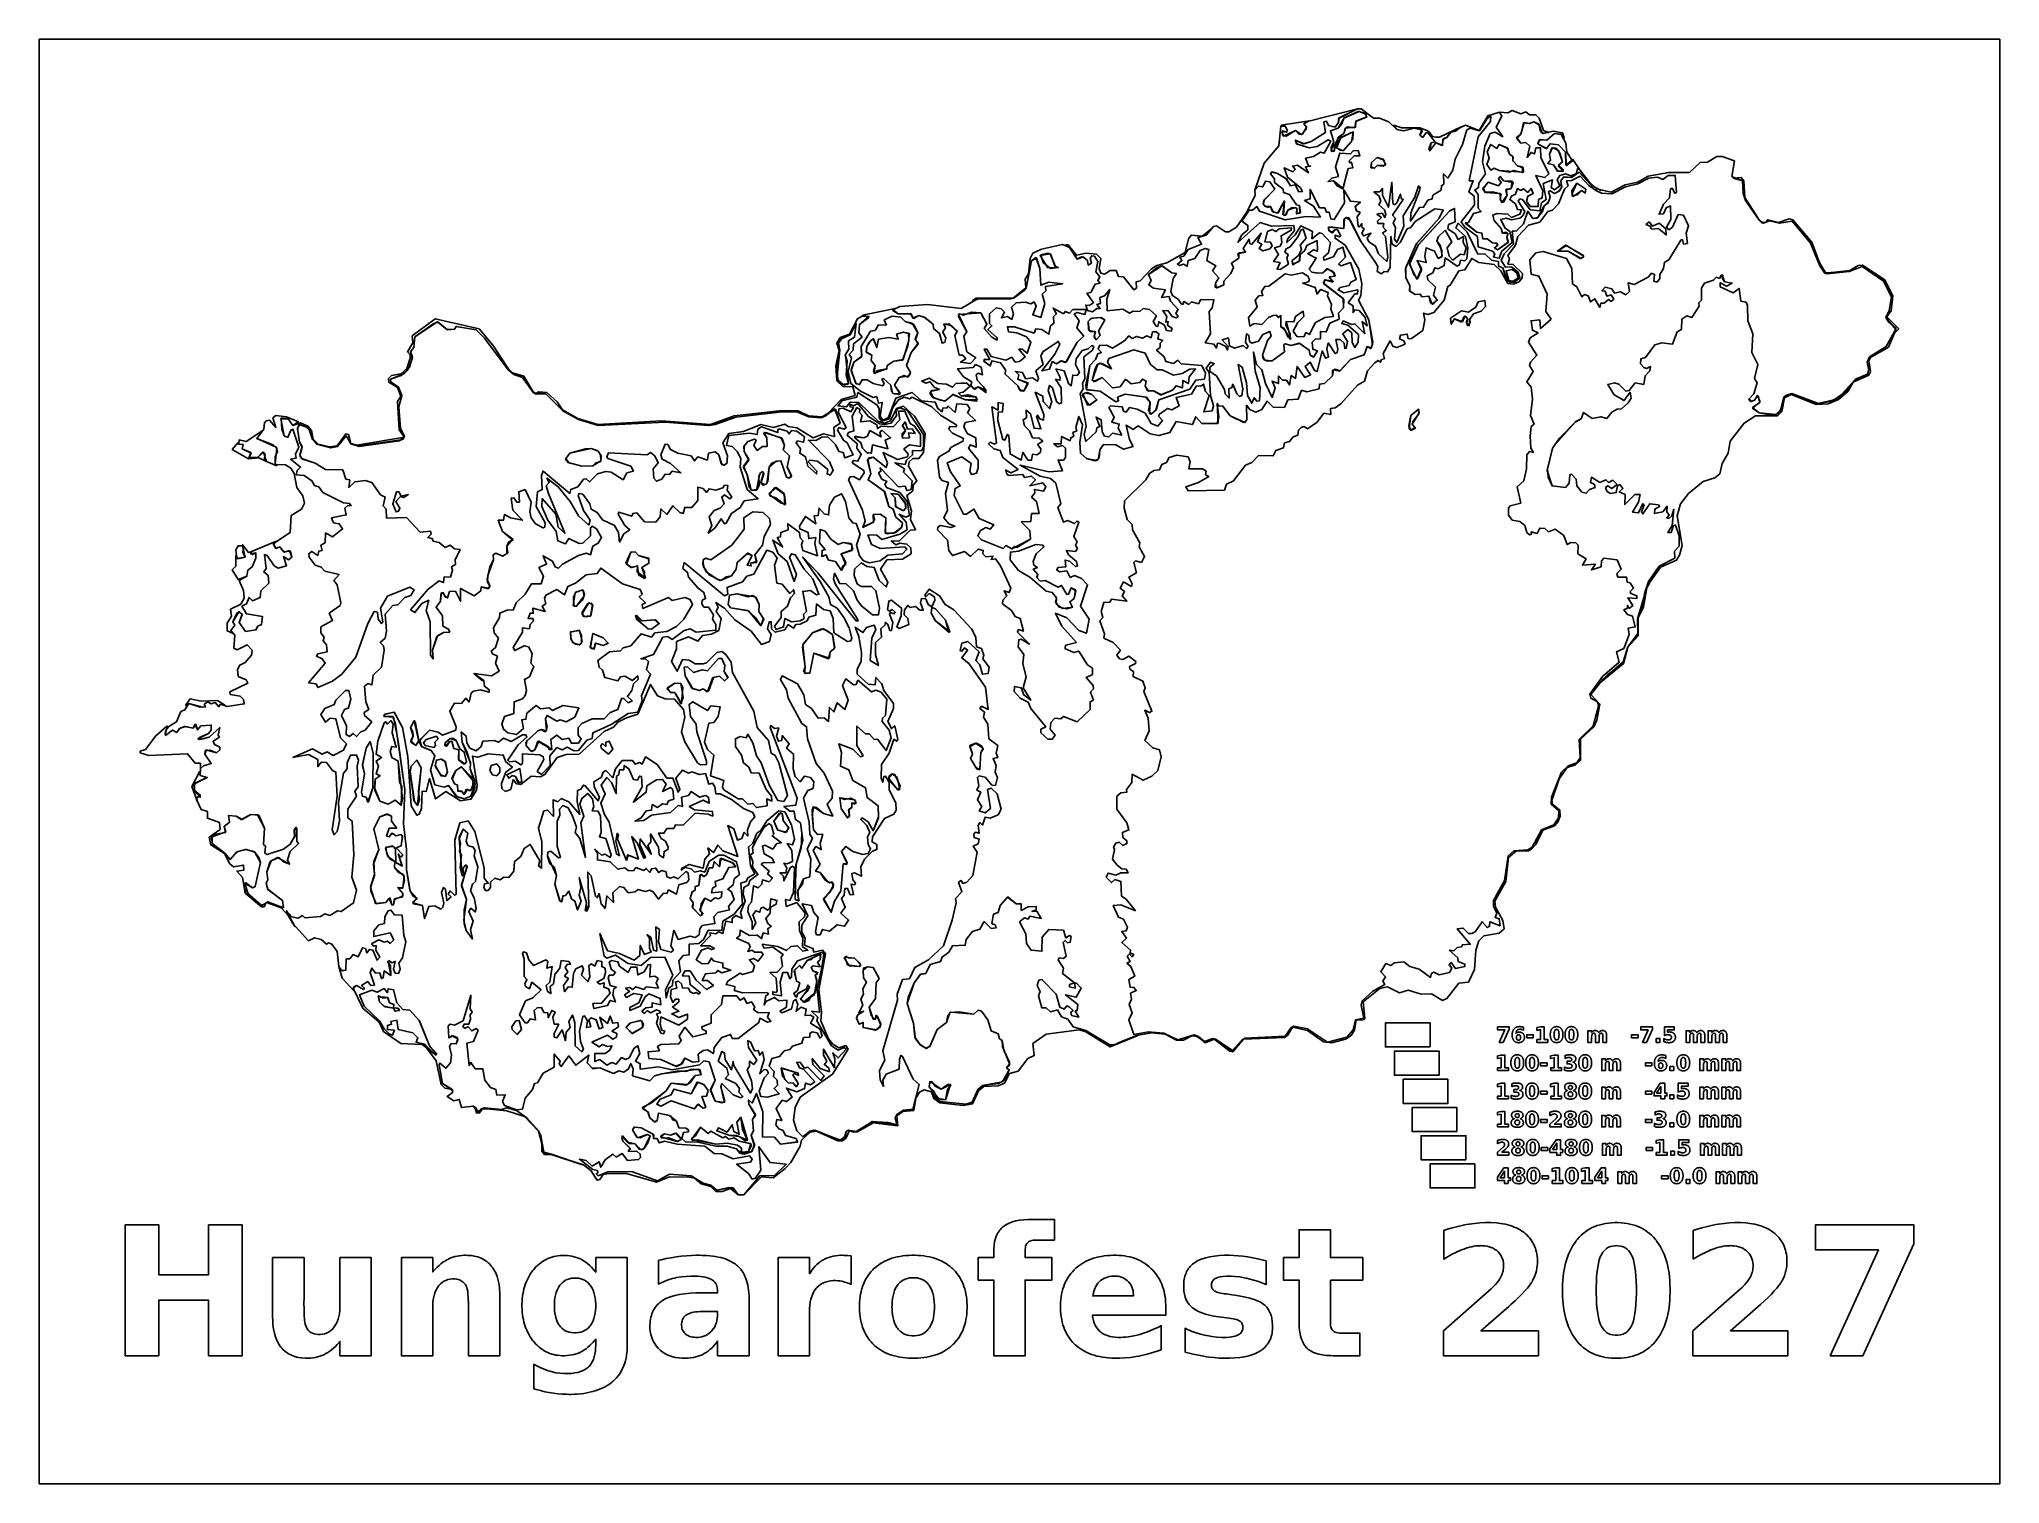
# Model space of a CAD drawing. Header units: millimetres. Extents: x 0 to 570, y 0 to 420.
import ezdxf

# ---------------------------------------------------------------- set-up
doc = ezdxf.new("R2010")
doc.units = ezdxf.units.MM
for name, color, linetype in [('BAND_01', 1, 'Continuous'), ('BAND_02', 2, 'Continuous'), ('BAND_03', 3, 'Continuous'), ('BAND_04', 4, 'Continuous'), ('BAND_05', 5, 'Continuous'), ('BAND_06', 6, 'Continuous'), ('LEGEND_SWATCH', 7, 'Continuous'), ('LEGEND_TEXT', 7, 'Continuous'), ('PLAQUE_OUTLINE', 7, 'Continuous'), ('TEXT_OUTLINE', 7, 'Continuous')]:
    doc.layers.add(name, color=color, linetype=linetype)

msp = doc.modelspace()

# ---------------------------------------------------------------- linework, layer by layer
at = {"layer": 'BAND_01'}
for points in [[(335.75, 130.52), (331, 129.12), (327, 131.06), (322.5, 131.45), (318.24, 130.62), (316.83, 134.88), (317.71, 136.88), (316.93, 139.38), (317.59, 140.88), (317.24, 142.62), (318.93, 143.38), (318.25, 144.33), (317.14, 144.38), (316.75, 146.58), (318.55, 147.62), (317.41, 150.38), (316.24, 151.38), (317.19, 151.88), (316.33, 153.38), (317, 154.1), (317.75, 153.19), (318.23, 153.88), (317.19, 154.38), (317.26, 155.12), (314.71, 157.38), (316.09, 158.62), (314.72, 160.62), (316, 160.74), (316.36, 161.88), (315.25, 164.2), (313.75, 164.7), (312.25, 168.12), (314.5, 168.37), (318.68, 166.62), (316, 170.02), (314.66, 170.88), (314.5, 175.12), (312.75, 175.65), (311.75, 174.82), (310.22, 176.38), (310.75, 177.58), (313, 176.97), (314.5, 177.66), (316.59, 177.62), (316, 178.68), (314.75, 178.75), (313.37, 179.88), (312, 181.62), (312.65, 184.38), (312.33, 185.12), (313, 186.3), (314, 186.58), (315, 185.58), (316.25, 186.12), (316.25, 186.95), (315.05, 187.88), (314.93, 189.38), (316.79, 190.12), (316.16, 192.12), (313.25, 196.12), (313.34, 199.88), (314.42, 200.88), (316.21, 201.12), (316.12, 201.88), (317.63, 203.88), (317.75, 206.28), (321, 204.53), (323.5, 205.76), (325.18, 207.38), (326.21, 211.38), (325.73, 213.38), (323.75, 214.02), (321.48, 216.12), (322.7, 218.88), (322.37, 222.62), (321.4, 224.88), (322.75, 224.2), (323.48, 224.62), (321.12, 230.38), (321.56, 231.38), (320.84, 233.38), (318, 234.71), (318.17, 236.12), (317.1, 236.88), (317, 237.62), (318.75, 238.46), (318.79, 239.12), (316.75, 240.66), (315, 239.64), (314.09, 239.88), (313.33, 240.88), (314.36, 242.38), (312.25, 244.6), (309.54, 245.88), (309.72, 247.12), (308.31, 250.88), (309.23, 251.88), (308.74, 253.62), (309.5, 256.27), (311.25, 256.28), (311.75, 257.21), (316.23, 256.62), (314.89, 258.12), (315.57, 259.38), (314.3, 260.38), (315.25, 262.19), (317.54, 260.88), (317.76, 261.62), (316.82, 263.62), (319.05, 264.88), (318.28, 267.88), (318.75, 268.31), (320.43, 267.88), (321.36, 269.62), (319.8, 272.38), (320.02, 273.62), (317.86, 277.38), (317.76, 278.88), (316.28, 280.38), (315.41, 283.62), (315.5, 285.76), (321.7, 291.88), (322.75, 293.78), (324.02, 294.62), (325.75, 294.81), (326.37, 296.38), (327.75, 296.9), (328.49, 298.38), (330.75, 299.08), (333.99, 298.62), (334.65, 297.12), (334.25, 295.12), (338.25, 295.07), (339.3, 294.38), (339.11, 293.38), (340.04, 292.88), (337.08, 291.12), (333.38, 289.88), (334, 288.71), (344.57, 288.88), (345.18, 290.62), (347.25, 291.62), (350.71, 296.12), (352.5, 296.94), (354.5, 299), (358.75, 298.89), (359.5, 300.46), (361.75, 301.15), (362.05, 302.62), (363.5, 303.02), (364.61, 304.38), (365.91, 304.88), (366.13, 306.38), (366.9, 307.12), (367.75, 307.39), (368.75, 306.74), (371.5, 308.64), (373.5, 311.27), (375.5, 310.87), (375.4, 312.62), (376.75, 312.79), (378.54, 314.12), (383.25, 319.37), (385.29, 320.62), (386.15, 323.62), (388.27, 325.88), (389.25, 326.54), (390, 326.06), (390.25, 326.86), (391.1, 327.12), (390.69, 328.62), (392.75, 332.29), (393.5, 330.73), (394.75, 330.36), (397.09, 331.38), (396.75, 332.34), (395.5, 332.87), (395.75, 333.91), (397.75, 334.29), (398, 332.91), (399, 332.99), (402.25, 335.35), (402.84, 338.38), (402.5, 340.37), (403.75, 339.99), (405.5, 340.54), (408.43, 344.12), (409.5, 348.12), (410.25, 348.46), (412.71, 352.62), (414.5, 352.99), (416.5, 356.27), (418.5, 355.1), (423, 354.49), (424.93, 352.62), (427, 348.99), (428.5, 348.8), (430.25, 349.5), (431.14, 350.62), (431.26, 351.88), (428.5, 354.49), (426.99, 354.62), (427.45, 356.12), (427.01, 357.12), (429.19, 360.12), (429.89, 362.62), (433, 365.95), (436.25, 366.82), (438.61, 369.88), (440, 370.34), (441.73, 372.12), (443.4, 376.38), (444.49, 377.38), (444.03, 378.87), (445.5, 378.93), (448, 380.17), (450.5, 377.43), (452.75, 375.94), (454.25, 375.24), (457.25, 375.01), (461.2, 377.12), (464.75, 377.91), (467.97, 379.62), (470.5, 379.88), (472, 379.24), (473.54, 380.38), (475.61, 380.38), (476, 375.44), (475.5, 375.21), (474.75, 376.68), (474.25, 376.48), (473.99, 373.88), (472.25, 372.06), (470.94, 369.12), (472.25, 369.27), (473, 370.97), (474.25, 371.54), (474.4, 367.62), (473.09, 365.38), (473.75, 364.61), (474.89, 365.38), (476.5, 369.02), (478, 368.84), (479.5, 365.72), (478.82, 363.62), (479.17, 360.62), (478, 360.45), (477.75, 361.74), (477.28, 361.62), (473.79, 355.88), (472.5, 355.15), (472.23, 353.38), (471.14, 351.62), (471.21, 350.38), (470.37, 349.38), (469.42, 349.62), (469.63, 351.62), (468.75, 351.96), (467.75, 350.81), (463.75, 348.67), (462, 349.18), (462.33, 346.62), (461.25, 345.68), (459.75, 346.56), (458, 346.18), (457.25, 347.41), (455.25, 347.94), (454.31, 346.88), (455.25, 346.72), (455.75, 345.3), (457, 345.66), (457.79, 344.38), (457, 343.75), (456.25, 344.31), (455, 343.27), (454, 343.21), (453.75, 342.02), (452.25, 344.54), (451, 343.62), (450.32, 345.38), (449.25, 345.75), (448.5, 345.07), (447, 348.04), (445.76, 348.88), (445.59, 353.38), (444, 356.29), (437.25, 358.28), (435.15, 357.88), (433.37, 355.88), (433.75, 351.7), (436, 351.12), (438.39, 345.88), (437.98, 340.88), (439.54, 338.62), (436.5, 335.87), (436.25, 338.38), (433.75, 338.14), (434.1, 335.38), (435.75, 334.62), (433.5, 333.13), (432.95, 331.88), (435.44, 328.12), (433.52, 326.12), (433.26, 325.12), (434.31, 323.38), (432.52, 320.38), (433.73, 318.88), (434.17, 315.38), (433.54, 310.62), (434.6, 308.12), (433.75, 307.38), (433.49, 304.62), (433.63, 301.12), (434.43, 299.88), (433.25, 300.09), (432.52, 299.12), (432.43, 295.12), (431.64, 291.62), (429.68, 289.88), (430.72, 285.12), (427.68, 284.38), (427.17, 283.62), (427.21, 281.62), (428.25, 280.2), (430.5, 279.78), (431.96, 278.62), (432.46, 276.62), (433.25, 275.92), (433.83, 276.12), (433.75, 276.75), (435.5, 276.3), (436.25, 277.8), (437.75, 277.72), (438.75, 276.79), (440.75, 277.54), (443.25, 275.68), (444.25, 273.08), (445.25, 273.72), (446.74, 273.62), (447.42, 272.88), (447.3, 270.38), (449.71, 268.88), (448.67, 267.12), (452.45, 267.38), (451.25, 265.69), (454.06, 266.62), (454.18, 268.38), (454.91, 269.12), (458.75, 268.65), (459.89, 265.88), (458.71, 264.62), (458.97, 263.62), (461.5, 263.63), (461.67, 262.12), (462.5, 261.99), (463.52, 260.38), (462.57, 259.38), (462.75, 258.8), (464.49, 258.12), (464.5, 257.42), (461.87, 257.62), (463.33, 255.38), (462.25, 254.52), (461.75, 255.45), (461.74, 254.62), (460.73, 254.12), (461.75, 252.72), (463.25, 252.3), (464.03, 249.12), (462, 248.79), (462.28, 246.88), (460.72, 242.88), (458.53, 241.88), (459.3, 238.88), (454.5, 234.68), (450.8, 229.62), (451.12, 228.38), (453, 227.33), (453.29, 226.12), (451.77, 220.38), (447.7, 216.38), (448, 211.1), (447, 209.62), (444.5, 208.75), (442.56, 206.88), (439.64, 199.62), (439.6, 197.62), (441.82, 195.62), (441.75, 193.63), (440.37, 191.62), (436.77, 190.12), (434.06, 185.12), (432.75, 184.36), (428.75, 184.04), (427.1, 182.62), (426, 175.4), (422.77, 169.62), (422.76, 167.88), (423.76, 165.88), (423.27, 164.62), (424.5, 164.3), (424.75, 162.24), (421.75, 163.43), (421.67, 162.12), (421, 161.69), (419.5, 163.42), (417.5, 160.51), (416.5, 159.99), (415.5, 159.98), (414, 161.59), (412.25, 161.37), (416.07, 156.88), (413.75, 156.72), (413.5, 156.07), (412.25, 155.91), (411.25, 154.96), (409.92, 155.12), (412.39, 152.88), (412.51, 151.88), (414.5, 151.07), (414.46, 150.38), (411.75, 149.77), (410.5, 151.58), (409.88, 150.88), (410.69, 149.88), (410, 148.67), (407, 147.93), (405.5, 148.72), (404.74, 148.38), (404.5, 147.22), (401.19, 149.62), (398.5, 150.44), (396.75, 151.76), (394, 151.46), (393, 150.67), (391.5, 151.23), (390.05, 148.88), (391.39, 147.38), (390.66, 146.12), (391.2, 145.12), (387.75, 143.25), (384.66, 140.38), (384.38, 139.12), (385.06, 135.38), (382.66, 134.88), (382, 132.02), (380.2, 129.88), (374.5, 128.44), (368.75, 132.26), (364.75, 133.03), (362.25, 130.17), (350.5, 129.54), (347.15, 125.88), (342, 129.29), (338.75, 128.62)], [(449.64, 376.38), (447, 378.13), (445.61, 375.88), (445.67, 374.38), (447.34, 374.88), (448.5, 376.02), (449.5, 375.26)], [(444.5, 358.34), (448, 356.27), (448.96, 356.62), (448.94, 357.12), (443.75, 360.13), (441.38, 358.38)], [(419.25, 340.97), (420.5, 342.24), (420.25, 344.06), (418.35, 343.62), (417.71, 342.12), (415.5, 340.66), (413.5, 340.98), (410.26, 338.88), (410.5, 337.12), (411.5, 338.74), (413.75, 337.81), (414.5, 339.49), (415.39, 338.62), (414.94, 337.88), (415.25, 336.7), (416.01, 337.62), (415.89, 338.62), (417, 340.14)], [(401.12, 311.12), (401, 312.46), (398.79, 310.62), (398.21, 307.62), (398.75, 306.32), (400, 307.12), (399.24, 307.88), (399.32, 308.88)], [(224, 102.52), (222, 100.89), (220.27, 102.62), (219.25, 105.75), (219.75, 109.37), (221.28, 112.38), (230.61, 119.12), (235.16, 126.38), (234.5, 127.41), (232.5, 126.73), (230.75, 127.82), (229.5, 129.4), (227.24, 134.62), (227.46, 137.12), (226.66, 143.62), (228.62, 154.12), (227.75, 155.14), (225.25, 154.6), (224.93, 155.62), (222.53, 156.62), (222.65, 158.62), (221.74, 160.38), (221.75, 162.37), (223.47, 165.12), (221.83, 168.62), (224.5, 168.1), (225.19, 166.12), (226.5, 164.66), (225.7, 160.62), (226, 159.56), (227, 159.6), (227.75, 161.18), (229.75, 160.66), (232, 162.53), (234.14, 162.12), (235.31, 163.88), (233.06, 165.88), (234.36, 167.62), (233.29, 170.12), (233.99, 171.12), (234.22, 173.12), (235, 173.06), (235.75, 171.27), (236.75, 171.3), (236.04, 174.38), (237, 174.17), (237.34, 174.62), (236.53, 175.62), (236.25, 177.4), (237, 177.59), (239.02, 176.62), (238.9, 179.38), (239.89, 181.62), (242.25, 183.89), (243.56, 184.38), (243.52, 185.88), (242.13, 186.62), (242.25, 188.12), (245.75, 193.41), (248.5, 194.67), (249.13, 195.88), (249.05, 197.88), (247.14, 201.88), (247.09, 203.88), (246, 205.75), (245.51, 205.62), (245.25, 203.97), (244.83, 205.12), (244.86, 209.12), (247.1, 212.38), (248.5, 216.49), (249.25, 215.9), (249.6, 216.38), (248.75, 220.34), (247.75, 219.59), (246.69, 221.62), (248.39, 225.38), (248.35, 226.88), (245.58, 230.62), (244.94, 232.62), (243.25, 234.45), (243, 232.29), (241, 232.53), (237.83, 235.38), (237.78, 236.88), (238.98, 239.12), (239.08, 241.62), (238.3, 246.38), (237.25, 249.01), (239.5, 247.49), (240.5, 249), (242.75, 249.62), (243.22, 248.38), (242.09, 245.88), (241.63, 239.38), (244, 237.9), (243.12, 241.12), (243.15, 244.62), (244.84, 246.12), (244.65, 248.62), (245.86, 249.62), (246, 250.45), (246.74, 249.88), (247.26, 248.12), (247.77, 248.12), (248.2, 250.38), (247.23, 252.88), (247.5, 253.35), (248.5, 252.93), (248.88, 253.38), (248, 254.16), (247.25, 253.69), (246.58, 254.12), (246.97, 256.62), (247.75, 256.95), (250.66, 254.62), (250.62, 252.38), (249.36, 249.12), (250, 248.66), (252.85, 249.88), (252.57, 251.62), (251.47, 252.62), (251.54, 254.12), (252.5, 255.36), (253.25, 254.79), (254.75, 255.08), (256, 253.96), (257, 253.96), (256.21, 256.12), (256.5, 257.4), (257.75, 257.25), (258.43, 255.62), (259.5, 254.93), (260.43, 256.88), (260.26, 257.88), (258.75, 258.84), (257.75, 257.83), (257.45, 258.38), (258.75, 260.15), (261.75, 258.17), (263.35, 255.62), (265.87, 254.12), (271.02, 248.62), (272.35, 246.12), (272.53, 243.38), (273.97, 242.88), (274.66, 240.88), (274.38, 239.88), (276.17, 237.38), (275.88, 235.62), (274.23, 235.38), (273.47, 238.12), (272.27, 239.38), (273.24, 241.88), (270, 244.91), (268.24, 244.38), (267.75, 242.23), (268.25, 242.05), (269, 243.02), (269.92, 242.38), (268.19, 240.12), (270.37, 238.38), (275.14, 231.62), (275.92, 225.12), (274, 226.06), (273.49, 225.38), (274.84, 224.38), (274.54, 222.88), (275.75, 220.85), (276.06, 216.62), (278.74, 214.62), (278.25, 212.38), (278.66, 211.12), (277.31, 210.88), (278.2, 208.88), (277.89, 206.88), (278.6, 205.38), (278, 203.05), (277, 203.1), (275, 205.47), (273.25, 205.81), (272.75, 205.38), (273.22, 202.88), (272.61, 201.62), (273.75, 201.12), (272.79, 198.88), (274.02, 196.88), (273.32, 195.62), (275, 195.07), (276.6, 196.38), (275.65, 201.88), (276.75, 202.29), (278.49, 200.62), (279.63, 196.12), (278.75, 194.5), (276.5, 193.49), (275, 193.77), (274.25, 191.53), (273.5, 192.24), (273.03, 191.38), (273.28, 189.12), (272.25, 189.47), (271.76, 188.88), (271.81, 187.88), (273.31, 187.38), (273, 186.11), (271.56, 185.38), (272.65, 183.62), (271.43, 176.88), (269.7, 174.88), (268.5, 174.57), (268, 175.45), (267.22, 174.88), (268.24, 172.12), (266.43, 170.12), (266.62, 168.88), (265.43, 163.88), (262.93, 156.38), (258.58, 152.38), (254.53, 150.12), (253, 146.81), (251, 146.57), (249.42, 142.38), (249.53, 140.62), (245.31, 125.88), (245.8, 123.12), (244.34, 120.12), (244.5, 117.49), (245.5, 115.55), (245.22, 117.38), (246.26, 119.12), (250, 120.53), (250.13, 123.38), (250.5, 124.53), (251, 124.26), (254.07, 117.62), (255.83, 116.12), (254.02, 108.88), (251.25, 108.67), (249.32, 107.38), (248.85, 106.38), (249.35, 104.38), (246.75, 105.09), (242, 105.29), (240.09, 103.62), (237.5, 102.45), (235.25, 102.83), (234.59, 102.38), (234, 100.29), (232.5, 100.01), (225.5, 102.84)], [(260.62, 254.38), (259.5, 254.79), (259.34, 253.12), (260.58, 250.88), (264.5, 247.56), (263.45, 251.12)], [(221.76, 189.12), (221.34, 192.12), (219.85, 193.12), (219.5, 195.48), (218.25, 195.56), (216.53, 196.88), (220, 197.35), (220.36, 199.38), (212.54, 219.88), (212.75, 220.51), (213.75, 219.62), (215, 219.76), (214.37, 217.38), (214.92, 215.88), (215.87, 216.12), (216, 217.55), (218.05, 215.12), (217.27, 213.88), (219.32, 212.12), (219.17, 207.88), (219.78, 205.62), (221.25, 204.1), (222.5, 205.76), (224.25, 205.34), (225.25, 204.12), (225, 202.16), (223.5, 201.61), (222.19, 199.38), (223.89, 192.38), (224.06, 188.88), (224.81, 187.62), (223.29, 184.62), (224.3, 181.62), (224, 176.5), (222.24, 175.88), (220.36, 171.88), (220.98, 169.62), (219.8, 169.88), (220.01, 179.88), (221.57, 184.88)], [(274.45, 213.88), (272.25, 215.29), (270.58, 214.62), (271.31, 212.12), (270.78, 210.88), (272.57, 207.88), (273.45, 207.62), (273.73, 212.62)], [(248, 206.44), (247.04, 205.62), (247.38, 204.12), (249.75, 201.69), (250.29, 202.88), (248.75, 206.19)], [(235.25, 152.85), (234.75, 153.39), (234.05, 152.88), (235.5, 150.56), (238.5, 150.36), (238.75, 151.18), (236.93, 152.88)], [(243.73, 135.88), (243.25, 136.17), (243.1, 135.12), (242.48, 135.12), (241.33, 138.62), (243.18, 141.12), (243.36, 145.62), (244.19, 146.88), (242.5, 150.07), (240.75, 150.27), (239.53, 149.38), (239.64, 147.12), (240.53, 145.88), (239.47, 143.88), (239.64, 142.38), (238.86, 140.88), (239.48, 139.12), (238.25, 136.96), (239.71, 137.38), (238, 136.31), (237.59, 135.38), (238.34, 133.62), (239.59, 134.12), (239.51, 132.62), (243, 131.88), (244.39, 132.62), (244.64, 133.62)], [(259, 116.96), (262.25, 114.77), (264.25, 116.16), (265.08, 115.88), (264.07, 114.62), (263.5, 111.64), (261.75, 111.74), (258.75, 115.38)], [(201.25, 86.17), (196.93, 85.38), (195.25, 86.81), (193.06, 87.38), (189.5, 89.52), (183.25, 90.02), (179.75, 88.05), (172.5, 90.68), (165.5, 90.81), (162.5, 89.57), (161.94, 90.12), (162.5, 90.51), (162.22, 91.12), (161, 91.34), (157.04, 94.38), (159, 93.97), (160.75, 92.35), (162.75, 93.64), (163.25, 92.05), (164.5, 94.19), (166.75, 95.86), (167.75, 94.99), (169.5, 96.02), (171, 94), (174.25, 94.26), (174.86, 94.88), (174.73, 95.88), (173.75, 96.68), (171.24, 96.62), (171.77, 97.62), (169.65, 99.62), (169.43, 100.62), (169.62, 101.12), (171.5, 98.97), (173.25, 98.84), (174.5, 97.24), (175.75, 97.34), (177.63, 101.12), (176.75, 101.58), (174.75, 100.58), (173.75, 100.75), (172.53, 102.88), (173.25, 103.7), (175, 103.49), (178.46, 101.62), (178.61, 100.38), (179.68, 100.38), (180.25, 99.11), (181.75, 99.57), (185.5, 98.73), (193.5, 98.13), (196.25, 96.07), (198.5, 95.9), (201.75, 94.48), (206.5, 95.38), (207.32, 94.38), (206.75, 93.51), (202.76, 92.88), (206.25, 90.2), (207.25, 88.6), (208.25, 88.9), (209.75, 91.17), (209.25, 98.01), (212.5, 93.38), (217.17, 92.88), (213.73, 89.62), (209.5, 89.53), (204.85, 84), (203.19, 84)]]:
    msp.add_lwpolyline(points, close=True, dxfattribs=at)
at = {"layer": 'BAND_02'}
for points in [[(212.5, 93.38), (209.25, 98.01), (209.75, 91.17), (208.25, 88.9), (207.25, 88.6), (206.25, 90.2), (202.76, 92.88), (206.75, 93.51), (207.32, 94.38), (206.5, 95.38), (201.75, 94.48), (198.5, 95.9), (196.25, 96.07), (193.5, 98.13), (185.5, 98.73), (181.75, 99.57), (180.25, 99.11), (179.68, 100.38), (178.61, 100.38), (178.73, 101.38), (178.06, 101.88), (175, 103.49), (173, 103.69), (172.53, 102.88), (173.97, 100.62), (176.75, 101.58), (177.63, 101.12), (176.95, 99.12), (175.75, 97.34), (175, 97.14), (173.18, 98.88), (171, 99.29), (169.5, 101.15), (169.65, 99.62), (171.88, 97.37), (171.24, 96.62), (173.75, 96.68), (174.73, 95.88), (174.86, 94.88), (174.25, 94.26), (171, 94), (169.5, 96.02), (167.75, 94.99), (166.75, 95.86), (164.5, 94.19), (163.25, 92.05), (162.75, 93.64), (160.75, 92.35), (159, 93.97), (157.04, 94.38), (161, 91.34), (162.22, 91.12), (162.5, 90.51), (161.94, 90.12), (162.5, 89.57), (165.5, 90.81), (172.5, 90.68), (179.75, 88.05), (183.25, 90.02), (189.5, 89.52), (193.06, 87.38), (195.25, 86.81), (197, 85.35), (200.5, 86.17), (201.75, 86.01), (203.19, 84), (201, 85.89), (198.6, 85), (196.74, 85), (195.25, 86.44), (192.47, 87.25), (190.5, 88.81), (189, 89.19), (183.25, 89.21), (179.5, 87.7), (170.75, 90.21), (165.5, 90.25), (164, 89.89), (163, 88.45), (162.25, 88.27), (160.42, 91.12), (158.25, 92.77), (146.75, 96.37), (145.17, 102.62), (141.75, 106.42), (138.75, 108.52), (136, 109.28), (134.5, 108.81), (129.5, 109.28), (127.5, 108.11), (126.25, 109.82), (122.73, 109.38), (122.12, 111.75), (120.5, 111.36), (118.57, 112.62), (120.06, 113.62), (120.22, 114.38), (117.26, 116.38), (116.25, 121.82), (116.5, 122.34), (118.25, 120.81), (119.59, 122.38), (119.84, 124.62), (119.27, 127.12), (119.75, 127.98), (121.25, 127.92), (121.7, 129.38), (120, 130.25), (119.13, 129.62), (118.92, 133.12), (119.5, 133.67), (120.75, 133.31), (123.28, 134.62), (125.5, 142.02), (125.26, 138.12), (125.89, 137.12), (125.28, 136.38), (125.42, 135.12), (124.89, 133.62), (123.52, 133.62), (123.2, 132.88), (123.75, 132.43), (124.75, 132.88), (125.75, 131.65), (127, 132.33), (127.59, 131.88), (126.29, 128.62), (124.37, 128.12), (125, 121.58), (125.5, 122.49), (126.75, 120.68), (129, 120.63), (129.52, 117.38), (131.25, 115.24), (132.8, 114.62), (133, 113.02), (135.51, 113.12), (134.73, 111.12), (135.25, 109.99), (138.75, 108.75), (140.5, 108.94), (141.32, 112.12), (143.41, 114.62), (144, 116.4), (144.85, 116.62), (146.5, 119.34), (149.75, 121.13), (149.75, 124.94), (151.5, 122.88), (151.17, 122.12), (151.75, 121.37), (154, 124.38), (156, 121.71), (159.75, 124.63), (159.34, 122.38), (161, 120.68), (163, 120.89), (167, 119.32), (168.5, 120.02), (170, 119.66), (171.33, 120.62), (172, 122.23), (172.65, 120.62), (172.49, 118.62), (177.5, 117.12), (178.87, 118.62), (181, 119.21), (186, 120.08), (188, 119.84), (189.75, 120.55), (192.09, 120.38), (192.45, 118.88), (190.75, 118.75), (188.5, 116.05), (183.75, 116.44), (182.17, 114.12), (178, 110.77), (175.3, 109.38), (177, 108.05), (177.5, 106.4), (178.75, 105.27), (179.7, 105.62), (180, 107.76), (183.25, 107.09), (185.25, 105.4), (186, 103.48), (188, 103.43), (188.72, 102.88), (188.75, 102.36), (187.34, 102.12), (186.8, 100.38), (187.9, 99.38), (191.5, 99.33), (196.75, 98.14), (200, 98.2), (202.75, 97.35), (204.5, 95.84), (207.19, 96.62), (208, 98.62), (207.01, 101.38), (207.65, 102.62), (207.39, 105.88), (208.23, 107.12), (206.34, 110.38), (206.21, 111.62), (207.25, 110.67), (208.5, 113.51), (210.38, 108.12), (210.25, 100.84), (213.75, 100.8), (215.5, 98.73), (220.5, 99.37), (220.06, 100.38), (217, 101.31), (216.25, 102.76), (215, 103.24), (214.2, 104.38), (214.41, 105.88), (215.86, 105.62), (214.25, 109.11), (216, 111.51), (217.25, 111.11), (218.88, 112.38), (217.25, 115.07), (220.25, 113.96), (222.53, 114.88), (222.75, 116.52), (224.25, 115.97), (225.46, 116.88), (222.25, 120.53), (221, 120.98), (220.25, 122.55), (221.25, 122.49), (222.5, 120.88), (223.5, 121.13), (227.25, 117.28), (228.2, 118.62), (224.95, 121.88), (224.75, 123.63), (227, 120.73), (229.75, 119.81), (229.53, 120.88), (228.29, 121.88), (228.97, 122.88), (228.05, 124.62), (227.97, 126.38), (231.25, 120.97), (231.35, 123.62), (230.75, 125.34), (232.25, 123.82), (234.6, 126.38), (234, 126.85), (232.25, 126.05), (230.39, 127.38), (226.09, 134.62), (226.38, 135.62), (224.54, 137.38), (226.85, 137.12), (226.2, 143.88), (227.58, 150.12), (228.11, 153.88), (227.75, 154.58), (220.5, 152.09), (218.85, 149.62), (218.76, 147.38), (218.25, 146.84), (217.57, 148.62), (216.18, 148.62), (215.45, 145.88), (215.82, 141.88), (213.25, 142.28), (213.25, 143.04), (214.25, 142.85), (214.5, 143.29), (214.25, 146.99), (212.43, 148.62), (214.5, 148.78), (216.05, 150.38), (215.71, 153.12), (216.27, 153.88), (213.25, 156.06), (210.75, 155.73), (210.19, 156.88), (214.75, 156.24), (217.25, 155.04), (218.5, 156.2), (220.5, 156.45), (222, 154.86), (223.49, 155.12), (221.87, 156.12), (222.04, 158.62), (221.03, 160.88), (220.97, 163.38), (222.51, 164.88), (222.65, 165.88), (220.25, 168.96), (217.18, 167.88), (216.97, 169.88), (218.25, 169.61), (219.25, 171.93), (219.54, 179.12), (219, 179.53), (218.37, 179.12), (216.5, 175.3), (216.36, 176.62), (215.33, 177.62), (217.04, 177.62), (217.35, 179.12), (216.5, 180.44), (217.5, 180.23), (219, 180.96), (218.84, 184.12), (217.44, 186.12), (219, 185.76), (219.56, 187.38), (218.74, 191.62), (216.73, 195.38), (215, 195.64), (211.5, 192.75), (209.75, 189.92), (208.62, 189.12), (207.5, 186.25), (206.18, 185.12), (206.79, 179.62), (208.08, 177.38), (206, 176.19), (205.5, 175.07), (203.97, 174.62), (204.48, 168.62), (202, 165.62), (198.77, 163.62), (198.5, 160.89), (194.5, 160.94), (193.25, 158.3), (191.75, 157.05), (188.96, 156.88), (189, 153.8), (187.25, 153.64), (186, 152.04), (186.48, 148.88), (184.18, 146.38), (184.09, 144.88), (183.09, 144.12), (182.25, 141.28), (182.11, 143.62), (184.17, 147.88), (181.93, 153.12), (177.75, 153.05), (175, 150.67), (171.25, 151.26), (167.5, 153.71), (165, 152.79), (164.25, 153.38), (163, 159.98), (165.25, 154.91), (168.75, 154.14), (173, 152.24), (174.66, 153.62), (174.75, 156.54), (175.99, 153.88), (177.94, 154.62), (177.4, 155.62), (177.4, 158.62), (176.75, 159.65), (177.83, 158.88), (178.55, 155.12), (179.55, 154.88), (179.25, 161.9), (180.29, 161.12), (180.07, 157.62), (180.75, 155.37), (183.75, 154.54), (184.39, 155.12), (183.6, 156.38), (184.5, 160.94), (185.75, 158.27), (189.25, 159.19), (190.75, 158.81), (191.84, 159.62), (192.02, 161.38), (192.75, 162.31), (196.44, 162.88), (196.12, 164.88), (197.25, 166.1), (200.73, 166.88), (200.41, 167.88), (202.03, 169.88), (201.29, 172.12), (200.2, 172.88), (201.75, 174.1), (202.04, 175.88), (203.58, 177.12), (202.75, 180.85), (199, 182.75), (197.5, 182.75), (194.8, 180.88), (193.5, 177.87), (192.25, 178.24), (190.5, 177.83), (189.5, 178.78), (187.75, 179.22), (186.75, 178.34), (186.74, 178.88), (189, 180.06), (193, 178.94), (193.52, 181.62), (194.9, 183.12), (194.39, 184.88), (196, 183.51), (197.25, 185.72), (198.75, 184.02), (203.14, 182.38), (200.2, 191.38), (201.99, 190.38), (203, 187.13), (204.25, 187.6), (205, 189.43), (206, 188.33), (205.94, 190.12), (206.75, 192.43), (208.03, 193.88), (207.5, 195.13), (204.75, 196.31), (201.25, 198.97), (198, 200.61), (196.75, 200.62), (196.42, 202.62), (195.75, 203.68), (194.72, 203.38), (193.75, 206.51), (192, 206.2), (189.75, 207.01), (188.75, 206.57), (187, 207.45), (185.05, 205.12), (186.29, 201.88), (185.75, 201.06), (184.26, 205.12), (182.5, 205.14), (179.67, 209.12), (176.25, 211.32), (175.25, 209.25), (174.5, 209.68), (173.25, 209.24), (172.5, 210.27), (169.5, 210.32), (167.52, 207.88), (166.75, 205.28), (164.75, 207.38), (163.96, 206.88), (163.5, 205.45), (161.29, 204.12), (161.32, 202.62), (162.88, 199.62), (162.5, 198.53), (158.75, 202.97), (158.25, 203.12), (157.5, 201.93), (156.5, 201.58), (156.37, 198.38), (157.13, 194.62), (154, 198.23), (151.75, 199.2), (150.75, 198.28), (149.46, 198.88), (149.5, 194.02), (147.75, 195.88), (146.73, 195.62), (145.19, 190.62), (146.16, 186.62), (146, 178.94), (145.16, 179.62), (145.54, 181.12), (142.74, 185.88), (141, 184.71), (140, 182.34), (138.22, 180.88), (138.03, 178.12), (136.5, 176.26), (135.04, 176.38), (134, 175.55), (132.5, 176.04), (131.25, 174.88), (131.23, 173.38), (130.5, 172.49), (129.75, 172.47), (129.27, 173.38), (129.5, 174.39), (130.53, 174.62), (129.35, 176.12), (129.36, 179.12), (126.61, 189.62), (124.75, 192.72), (122.25, 192.21), (120.82, 187.12), (121.25, 171.39), (120.75, 171.09), (119.5, 172.37), (118.93, 171.38), (119.75, 170.62), (118.5, 169.54), (118.14, 172.88), (117.5, 173.33), (116.91, 171.88), (117.68, 168.88), (117.38, 167.62), (116.75, 167.1), (115, 168.03), (113.25, 167.83), (112, 164.31), (111.42, 168.12), (108.81, 168.62), (108.67, 169.12), (109.87, 170.12), (108.71, 170.88), (107.79, 172.62), (106.81, 178.62), (106.83, 184.38), (105.87, 191.88), (106.29, 201.88), (104.37, 215.88), (103.04, 222.88), (100.22, 223.12), (100.5, 223.81), (103.15, 224.38), (105.61, 219.88), (107.18, 211.38), (108.16, 197.12), (109.75, 194.39), (110.5, 194.7), (111.1, 196.38), (111.34, 201.38), (112.5, 201.25), (113.5, 205.02), (115.25, 199.1), (118.25, 201.23), (122.5, 198.59), (125.5, 199.01), (127.09, 201.62), (127.33, 203.12), (126, 211.58), (127.5, 211.25), (130.5, 212.21), (134.93, 211.88), (135.62, 209.88), (137.56, 208.38), (135.65, 206.88), (134.4, 203.62), (134.47, 202.12), (135.5, 201.28), (137.11, 201.88), (137.75, 204.73), (138.75, 203.53), (140, 203.31), (143, 205.76), (145.75, 205.58), (147, 206.18), (150.56, 211.12), (153.25, 212.03), (157, 212.17), (164.25, 218.76), (167, 219.98), (168.25, 221.42), (170.75, 222.73), (174, 223.72), (177.75, 232.42), (179.75, 229.08), (182, 228.19), (184.71, 228.12), (187.29, 225.12), (187.68, 222.88), (186.69, 218.62), (187.75, 215.68), (191.4, 209.62), (192.25, 209.05), (194, 209.08), (194.04, 210.12), (191.16, 218.62), (191, 220.82), (189.38, 223.12), (189, 226.62), (190, 227.36), (194.25, 224.81), (195.25, 226.18), (197.98, 225.88), (197.44, 223.12), (196.18, 221.38), (194.7, 221.12), (193.44, 215.62), (194.25, 213.45), (196.13, 211.88), (195.14, 205.88), (199, 204.5), (198.61, 202.62), (199, 201.8), (203.25, 199.14), (204.5, 199.16), (206, 197.6), (207.5, 197.82), (208.5, 196.61), (211.61, 197.12), (211.5, 199.13), (213, 198.5), (212.87, 199.88), (211.3, 201.88), (209.36, 206.62), (207, 206.75), (206.3, 208.38), (204.77, 209.62), (204.19, 211.88), (202.45, 214.38), (202.39, 216.62), (203.75, 217.31), (205.55, 216.88), (206, 217.94), (207.5, 215.43), (208.53, 211.62), (209.89, 209.62), (212.36, 202.88), (214.75, 198.63), (216.46, 198.38), (217.51, 200.12), (215.03, 209.62), (214, 211.74), (212.81, 212.38), (212, 216.09), (208.75, 219.87), (207.79, 224.62), (201.56, 235.88), (201.14, 238.88), (199.6, 241.12), (198.5, 241.95), (197, 241.65), (194, 238.65), (193, 238.43), (190.75, 238.41), (189, 239.47), (187, 239.62), (185.5, 236.23), (183.79, 239.12), (185.25, 242.72), (185.31, 244.88), (188.75, 246.23), (191.5, 244.96), (192.81, 246.62), (195.5, 247.02), (197.62, 248.12), (198.22, 251.62), (196.83, 253.62), (197.35, 254.88), (196.75, 256.26), (199.25, 254.55), (202.25, 251.22), (207.01, 247.88), (210, 244.03), (212.27, 244.88), (212.82, 246.88), (211.78, 248.62), (212.26, 250.62), (212.84, 250.62), (212.87, 248.62), (214, 247.57), (216.75, 248.27), (217.75, 249.81), (219.25, 248.73), (220, 249.86), (221.25, 249.92), (223.24, 250.88), (223.75, 251.92), (225.75, 252.52), (226, 255.8), (228, 254.24), (230, 253.8), (230.84, 251.62), (231, 247.43), (235, 244.93), (236, 245.09), (236.28, 245.88), (235.48, 248.88), (233.93, 251.88), (231.96, 254.62), (230.08, 255.62), (229.61, 257.88), (227.09, 262.38), (222, 269.45), (226.36, 264.88), (237.48, 250.88), (238.07, 250.88), (237.8, 251.62), (231.45, 261.62), (230.97, 263.12), (231.25, 264.71), (232.75, 261.72), (234.57, 261.62), (236.75, 259.65), (237.76, 256.88), (239.16, 255.12), (242.25, 252.63), (244, 252.63), (244.3, 254.62), (243.25, 259.62), (242, 260.92), (239, 260.85), (237.85, 261.62), (236.9, 264.12), (237.06, 265.88), (239, 267.73), (240.75, 266.67), (242.75, 266.42), (244.16, 262.62), (246.25, 260.78), (246.74, 262.12), (244.62, 265.88), (246.4, 268.62), (251, 268.79), (253.54, 270.38), (253.38, 272.12), (252.25, 273.22), (250.25, 273.51), (249, 273.01), (247.72, 274.12), (250, 274.03), (253.25, 277.25), (254.8, 277.38), (253.28, 280.38), (253.57, 282.88), (252.26, 287.38), (254, 288.74), (254.12, 290.38), (255.16, 291.62), (252.72, 295.88), (252.97, 297.12), (254, 298.13), (255.74, 298.12), (257.09, 299.88), (257.61, 305.38), (254.48, 310.38), (251.25, 313.28), (249.25, 312.66), (247.5, 309), (245.75, 308.37), (244.04, 308.88), (238.25, 314.38), (235.75, 314.46), (234.75, 313.07), (232.25, 313.39), (233.3, 314.88), (237.75, 315.96), (238, 317.31), (243.5, 313.69), (244.16, 312.62), (244.22, 309.88), (245, 308.92), (247.06, 309.62), (248.15, 312.88), (249.8, 315.12), (251.5, 315.9), (253, 315.48), (253.75, 315.93), (259.5, 313.1), (262, 310.66), (266.75, 307.78), (266.5, 307.27), (264.75, 307.44), (264.45, 306.62), (265.5, 305.42), (268.75, 303.9), (268.55, 303.12), (265, 301.29), (264.5, 300.21), (261.75, 298.71), (261.18, 297.62), (261.74, 292.62), (262.5, 291.73), (264.31, 291.12), (263.52, 287.88), (264.09, 283.12), (263.04, 280.88), (264.5, 279.07), (266.24, 278.38), (265, 277.99), (262, 278.62), (261.22, 278.12), (261.19, 277.38), (264.11, 274.38), (264.45, 271.38), (265.5, 269.86), (269, 271.01), (270.75, 269.61), (273, 271.78), (274.44, 271.38), (274.34, 270.38), (275.25, 269.48), (277.25, 269.73), (276.75, 268.73), (278, 268.94), (279.5, 266.85), (282.46, 260.38), (282, 259.12), (280.5, 259.62), (281.3, 258.12), (280.15, 256.88), (280.06, 255.88), (282.68, 253.88), (283.78, 252.12), (285.23, 251.62), (286.15, 247.88), (284.75, 248.37), (284.38, 247.62), (287.86, 244.12), (285.5, 245.55), (284.85, 245.38), (284.64, 243.38), (286.25, 241.12), (285.97, 238.38), (286.95, 234.62), (286.09, 231.38), (288.25, 227.83), (286.26, 229.38), (285.5, 231.44), (283.5, 231.85), (283.44, 230.38), (285.22, 228.38), (287.5, 227.24), (288.34, 225.38), (292.62, 220.12), (291.23, 219.38), (291.25, 218.3), (293.25, 216.54), (294.5, 216.49), (295.34, 217.62), (293.93, 219.38), (294.15, 221.38), (295.25, 222.56), (297, 222.43), (297.75, 223.07), (301.75, 221.55), (305.55, 225.12), (305.5, 227.39), (306.48, 227.88), (305.64, 230.12), (306.53, 231.12), (306.43, 232.12), (304.36, 234.38), (306.25, 235.33), (306.21, 237.12), (304.75, 238.07), (302.25, 242.12), (300.75, 241.65), (298.18, 242.88), (298.5, 243.83), (301.57, 244.62), (297.32, 249.38), (295.5, 253.12), (298.75, 251.81), (302.25, 248.07), (304.5, 247.33), (305.21, 251.38), (302.71, 255.12), (304.77, 261.38), (303, 263.21), (301, 264.05), (299.75, 263.53), (298.75, 265.4), (296.75, 265.11), (295.84, 265.62), (296.17, 266.38), (298.5, 266.61), (298.25, 268.54), (299.5, 268.26), (301.25, 266.67), (301.88, 266.88), (301.58, 268.12), (299.23, 270.12), (298.64, 271.38), (301.25, 271.01), (301.82, 271.88), (301.27, 272.88), (301.72, 273.88), (300.84, 275.38), (302.26, 279.62), (301.67, 279.88), (301, 279.15), (299, 280.03), (297.75, 279.62), (296.15, 283.88), (297.01, 284.88), (295.55, 290.88), (294, 292.32), (291, 292.98), (285.17, 296.12), (293.5, 294.25), (297.5, 294.53), (296.21, 297.62), (297.75, 297.6), (298.34, 298.38), (298.39, 301.12), (297.5, 301.84), (296, 301.51), (294.97, 302.38), (297.12, 302.38), (297.25, 304.52), (299.75, 303.24), (299.9, 304.12), (300.75, 304.62), (300.5, 305.67), (301.63, 306.12), (301.37, 307.12), (302.25, 310.35), (303.32, 307.88), (302.53, 302.88), (302.7, 299.62), (304.5, 298.06), (307.5, 297.51), (308.18, 298.38), (308.37, 300.62), (309.44, 302.12), (313, 302.11), (315.25, 300.78), (318.03, 301.62), (316.95, 303.62), (316, 307.74), (318, 306.57), (319.5, 307.55), (323, 305.28), (325.5, 304.76), (328.75, 305.7), (330.5, 308.82), (335.25, 307.97), (336.25, 310.21), (338, 308.27), (342.5, 308.25), (342.97, 310.12), (342.5, 314.13), (343, 313.28), (344, 313.42), (346.25, 310.53), (350.5, 308.6), (351.1, 309.38), (351, 313.59), (351.98, 312.38), (353.75, 311.52), (355.5, 312.35), (357, 314.78), (358.75, 313.02), (362, 312.95), (363.02, 315.12), (366, 315.3), (367, 317.96), (368.5, 317.45), (372.09, 318.38), (372.25, 319.73), (373.67, 319.88), (376, 322.15), (376.25, 323.86), (378, 323.48), (381.25, 326.85), (385.25, 328.22), (386.04, 330.62), (387.25, 330.19), (387.74, 331.88), (386.57, 338.38), (383.54, 344.12), (384.28, 345.38), (384.57, 348.88), (383.61, 353.12), (379.66, 360.12), (376.75, 362.14), (376.75, 363.03), (378, 362.51), (378.4, 362.88), (377.5, 364.57), (376.75, 364.69), (376, 363.69), (374.74, 364.88), (375.25, 365.46), (379.25, 364.93), (379.34, 367.62), (380, 368.2), (381.25, 367.33), (384.12, 361.38), (388.5, 355.12), (389.14, 353.88), (389, 352.49), (390.25, 351.83), (391, 352.51), (392, 352.35), (392.77, 353.62), (393, 362.69), (393.37, 360.38), (394.5, 359.76), (395.66, 360.88), (397.75, 364.85), (398.75, 365.23), (400, 366.96), (405.75, 370.68), (408.19, 370.38), (407, 367.99), (400.46, 360.62), (397.29, 353.62), (397.34, 350.62), (398.44, 348.38), (398.43, 346.88), (400, 345.73), (401.5, 345.9), (402, 345.1), (404, 345.31), (405, 342.94), (406.44, 344.12), (405.32, 345.62), (405.98, 347.88), (403.75, 350.05), (403.5, 351.2), (405.19, 352.12), (405.75, 353.54), (406.75, 353.25), (408.5, 354.18), (408.75, 356.42), (412.25, 354.03), (412.91, 354.38), (413.25, 355.72), (414.5, 355.52), (415.02, 356.12), (415.38, 359.38), (414.71, 362.62), (411.84, 365.12), (412.5, 366.5), (415.11, 363.88), (418.25, 357.51), (420.25, 357.64), (422.25, 355.78), (424.24, 355.38), (424.25, 354.04), (425.5, 353.51), (426.71, 349.88), (428.5, 349.32), (430.35, 350.38), (430.06, 352.12), (428, 353.84), (426.25, 353.69), (425.04, 355.62), (425.89, 357.62), (428.64, 360.38), (428.23, 364.12), (429.5, 364.25), (431.5, 366.37), (432.75, 369.98), (434.25, 367.87), (435.73, 368.12), (437.5, 371.6), (438.86, 372.88), (439.24, 374.12), (438.75, 375.71), (439.25, 375.95), (440.5, 375.17), (442, 375.91), (442.63, 377.12), (442.42, 378.87), (443.25, 379.96), (445.5, 379.78), (447.75, 381.38), (452.75, 376.49), (457, 375.55), (461.12, 377.63), (464.75, 378.46), (467.75, 380.16), (473.74, 381.25), (479.75, 381.24), (482.89, 384.12), (485, 384.24), (487.73, 385.88), (489.25, 385.93), (492.84, 384.62), (492.13, 380.12), (495.2, 378.87), (496.04, 373.12), (500.01, 367.38), (501.25, 366.5), (503, 367.19), (506, 366.5), (509.64, 367.12), (515, 360.7), (519, 352.05), (526.25, 352.45), (530, 353.93), (536.25, 349.61), (538.53, 345.12), (537.84, 341.12), (536.89, 339.12), (539.77, 335.62), (536.99, 330.62), (532.11, 327.62), (531.46, 326.12), (531.9, 323.88), (531.5, 322.58), (528.25, 321.3), (525.25, 317.62), (521.83, 315.12), (517.14, 314.12), (509.5, 316.98), (507.42, 316.12), (506.13, 311.88), (504.88, 310.88), (500.06, 311.38), (498.16, 312.62), (500.33, 314.62), (499.5, 316.44), (498.75, 315.01), (497.5, 314.62), (497.03, 315.38), (498.49, 316.88), (499.43, 320.12), (498.72, 321.38), (499.61, 325.38), (497.94, 328.88), (498.16, 334.38), (496.75, 338.12), (496.63, 342.62), (496.25, 343.54), (494.75, 343.82), (494.25, 347.55), (492.5, 346.26), (488.75, 348.04), (488.75, 349.17), (490.5, 348.19), (492.21, 349.12), (490, 349.49), (489.25, 351.46), (488.5, 350.45), (487.5, 350.77), (486.75, 349.93), (484.15, 349.12), (483.28, 347.62), (483.26, 344.12), (482.55, 343.38), (482.61, 342.38), (480.5, 339.13), (479, 339.53), (477.55, 338.62), (477.44, 335.62), (476.17, 334.88), (474.89, 331.38), (471.75, 331.73), (469.75, 331.1), (467, 327.42), (465.65, 327.12), (465.56, 325.62), (466.5, 324.59), (467.25, 324.27), (468.43, 324.88), (468.25, 323.58), (466.87, 322.12), (466.5, 319.64), (464, 320.08), (462.25, 317.89), (461.25, 317.65), (459.25, 319.73), (458, 320.12), (456, 319.63), (457.92, 316.62), (460.75, 314.91), (462.5, 317.35), (462.84, 315.62), (462, 314.3), (460, 312.5), (458.75, 312.48), (457.25, 311.55), (455.75, 309.68), (454, 310.22), (451.5, 309.72), (449, 311.49), (448.25, 309.64), (446.52, 308.62), (440.1, 301.38), (438.43, 294.62), (439.85, 290.12), (443.75, 289.67), (444.85, 290.88), (445, 293.36), (445.5, 293.56), (446.8, 292.12), (447, 290.12), (448.5, 288.35), (449.75, 287.97), (450.75, 289.1), (452.33, 289.62), (452.06, 290.62), (451, 291.08), (451.25, 292.64), (453.75, 291.14), (455.5, 291.9), (456.25, 291.16), (457.5, 291.77), (458.75, 290.58), (457.25, 289.36), (456, 290.15), (455.41, 289.62), (455.78, 288.62), (456.75, 287.9), (458.5, 288.17), (458.88, 290.12), (459.5, 290.53), (460.41, 289.38), (459.35, 288.38), (461.06, 287.62), (461, 284.69), (463.89, 287.62), (465.43, 287.62), (464.98, 285.38), (463.25, 282.51), (465, 282.26), (466.25, 284.97), (466.6, 284.62), (465.84, 282.62), (466.25, 282), (468.25, 284.93), (470.75, 284.66), (471.07, 284.12), (469.68, 283.38), (469.6, 282.12), (472, 282.56), (473.25, 284.21), (473.16, 282.62), (473.84, 281.62), (473.16, 280.88), (473.75, 280.66), (474.65, 281.38), (475.25, 283.36), (474.72, 278.62), (473.48, 276.62), (474.5, 276.58), (475.18, 278.62), (475.75, 278.74), (476.8, 275.62), (476.78, 272.62), (475.45, 271.12), (475.57, 269.12), (471, 266.82), (467.91, 262.38), (464.67, 251.38), (464.76, 247.25), (461.85, 243.38), (460.5, 239.02), (454.56, 233.88), (451.12, 229.5), (453.75, 226.71), (452.88, 222.01), (452, 220.05), (448.12, 216.5), (448.12, 210.35), (446.63, 209), (444.25, 208.21), (441.88, 205), (439.74, 198.62), (440, 197.58), (442.09, 195.88), (442.19, 194.12), (441.62, 192.6), (440.52, 191.25), (437.12, 190), (435.12, 185.86), (433.81, 184.5), (433, 184), (429.5, 184.01), (427.15, 182.12), (426.38, 175.12), (423.18, 169.38), (423.38, 167.62), (425.5, 163.75), (425.87, 161.38), (424.5, 160.12), (420, 159.31), (418.59, 157.88), (417.66, 155.12), (417.26, 149.5), (415.5, 145.88), (412.75, 145.51), (409.24, 141.12), (408, 140.54), (404.75, 142.49), (401.75, 142.33), (398, 143.52), (395.5, 142.73), (392, 144.48), (389.75, 143.98), (384.89, 140.12), (385.39, 135.38), (385, 134.86), (382.88, 134.75), (382.38, 131.84), (381.38, 130.35), (379.8, 129.25), (375.82, 128.25), (373.43, 128.5), (368.75, 131.8), (364.38, 132.75), (362.88, 130.3), (362.01, 129.75), (350.12, 129.25), (347, 125.56), (346.13, 125.75), (341.62, 129.25), (339, 128.25), (336.88, 130), (335.12, 130.25), (332.67, 129), (330.62, 128.97), (327.38, 130.75), (323.5, 131.14), (319.5, 130.47), (311.74, 127.38), (304.25, 131.78), (300.63, 132.88), (299.08, 135.12), (297.25, 135.79), (296, 137.77), (294, 137.18), (292.75, 138.35), (291.5, 138.36), (290.52, 141.88), (290.97, 143.12), (290.1, 144.88), (290.61, 146.38), (291.5, 146.64), (295.62, 142.38), (296.75, 138.56), (298, 138.04), (298.75, 138.92), (299.52, 138.62), (300.56, 137.62), (299.9, 137.12), (300.16, 136.12), (302.21, 135.62), (301.2, 137.38), (301.78, 137.62), (301.97, 139.38), (298.41, 142.12), (301.5, 141.48), (302.94, 144.12), (301.5, 145.61), (301.08, 145.38), (301.23, 144.12), (299.5, 144.49), (299.55, 145.12), (300.96, 145.62), (297.49, 148.38), (297.75, 149.88), (296.28, 152.38), (296.5, 152.89), (297.75, 152.75), (298.59, 153.38), (297.7, 157.38), (298.25, 158), (299, 157.28), (299.75, 157.46), (300.01, 159.12), (299.5, 159.4), (298.5, 158.73), (297.75, 160.95), (293.5, 161.17), (291.63, 158.88), (291.5, 154.84), (288.35, 155.12), (287.08, 157.12), (286.84, 159.88), (285.01, 163.38), (286.5, 164.51), (287.5, 164.16), (288, 165.01), (291.33, 164.38), (290, 166.52), (288.62, 166.38), (289.88, 166.88), (289.85, 167.88), (287.5, 167.79), (285.5, 166.71), (285.5, 168.57), (284, 168.61), (281.5, 170.58), (279.4, 168.12), (278.75, 166.12), (277.45, 165.62), (276.98, 162.88), (278, 162.4), (278.17, 161.62), (276.75, 161.46), (274.75, 163.46), (273.5, 161.25), (271.33, 160.62), (269.5, 158.29), (269.25, 156.59), (265.5, 156.39), (264.5, 154.59), (262.52, 153.12), (262, 151.83), (259, 150.94), (257.75, 148.4), (256.25, 148.16), (254.33, 145.62), (252.33, 139.62), (254.15, 133.88), (254.74, 129.38), (256.25, 127.55), (258, 126.54), (259, 127.29), (261.04, 132.12), (263.79, 134.12), (264.75, 136.98), (267.5, 137.24), (271.75, 136.56), (273, 137.67), (274, 137.41), (275.81, 134.88), (276.75, 131.68), (278.75, 130.84), (279.16, 129.38), (280, 128.88), (280.41, 126.12), (282.08, 122.62), (282.09, 121.62), (281.24, 120.88), (282.04, 120.38), (280.5, 117.31), (278.89, 116.38), (274.25, 115.82), (272.92, 114.62), (271.25, 110.96), (269.5, 110.37), (261.88, 111.12), (260.5, 112.07), (259.38, 114), (257.25, 114.56), (255.91, 113.88), (254.86, 112.12), (254.25, 108.57), (251.12, 108.25), (249.38, 107), (249.64, 104.12), (242.5, 104.91), (237.88, 102.31), (236.75, 102.19), (235.62, 102.75), (234.62, 100.56), (233.5, 99.69), (232.16, 99.75), (226, 102.48), (224.12, 102.25), (221.59, 99.88), (221.25, 98.18), (218.52, 93.38), (216.83, 91.62), (213.35, 89), (210, 89.25), (204.85, 84), (209.5, 89.53), (213.73, 89.62), (217.17, 92.88)], [(363.96, 132.62), (364.75, 133.03), (368.75, 132.26), (374.5, 128.44), (380.2, 129.88), (382, 132.02), (382.66, 134.88), (385.06, 135.38), (384.38, 139.12), (384.66, 140.38), (387.75, 143.25), (391.2, 145.12), (390.66, 146.12), (391.39, 147.38), (390.05, 148.88), (391.5, 151.23), (393, 150.67), (394, 151.46), (396.75, 151.76), (398.5, 150.44), (401.19, 149.62), (404.5, 147.22), (404.74, 148.38), (405.5, 148.72), (407, 147.93), (410, 148.67), (410.69, 149.88), (409.88, 150.88), (410.5, 151.58), (411.75, 149.77), (414.46, 150.38), (414.5, 151.07), (412.51, 151.88), (412.39, 152.88), (409.92, 155.12), (411.25, 154.96), (412.25, 155.91), (413.5, 156.07), (413.75, 156.72), (416.07, 156.88), (412.25, 161.37), (414, 161.59), (415.5, 159.98), (416.5, 159.99), (417.5, 160.51), (419.5, 163.42), (421, 161.69), (421.67, 162.12), (421.75, 163.43), (424.75, 162.24), (424.5, 164.3), (423.27, 164.62), (423.76, 165.88), (422.76, 167.88), (422.77, 169.62), (426, 175.4), (427.1, 182.62), (428.75, 184.04), (432.75, 184.36), (434.06, 185.12), (436.77, 190.12), (440.37, 191.62), (441.75, 193.63), (441.82, 195.62), (439.6, 197.62), (439.64, 199.62), (442.56, 206.88), (444.5, 208.75), (447, 209.62), (448, 211.1), (447.7, 216.38), (451.77, 220.38), (453.29, 226.12), (453, 227.33), (451.12, 228.38), (450.8, 229.62), (454.5, 234.68), (459.3, 238.88), (458.53, 241.88), (460.72, 242.88), (462.28, 246.88), (462, 248.79), (464.03, 249.12), (463.25, 252.3), (461.75, 252.72), (460.73, 254.12), (461.74, 254.62), (461.75, 255.45), (462.25, 254.52), (463.33, 255.38), (461.87, 257.62), (464.5, 257.42), (464.49, 258.12), (462.75, 258.8), (462.57, 259.38), (463.52, 260.38), (462.5, 261.99), (461.67, 262.12), (461.5, 263.63), (458.97, 263.62), (458.71, 264.62), (459.89, 265.88), (458.75, 268.65), (454.91, 269.12), (454.18, 268.38), (454.06, 266.62), (451.25, 265.69), (452.45, 267.38), (448.67, 267.12), (449.71, 268.88), (447.3, 270.38), (447.42, 272.88), (446.74, 273.62), (445.25, 273.72), (444.25, 273.08), (443.25, 275.68), (440.75, 277.54), (438.75, 276.79), (437.75, 277.72), (436.25, 277.8), (435.5, 276.3), (433.75, 276.75), (433.83, 276.12), (433.25, 275.92), (432.46, 276.62), (431.96, 278.62), (430.5, 279.78), (428.25, 280.2), (427.21, 281.62), (427.17, 283.62), (427.68, 284.38), (430.72, 285.12), (429.68, 289.88), (431.64, 291.62), (432.43, 295.12), (432.52, 299.12), (433.25, 300.09), (434.43, 299.88), (433.63, 301.12), (433.49, 304.62), (433.75, 307.38), (434.6, 308.12), (433.54, 310.62), (434.17, 315.38), (433.73, 318.88), (432.52, 320.38), (434.31, 323.38), (433.26, 325.12), (433.52, 326.12), (435.44, 328.12), (432.95, 331.88), (433.5, 333.13), (435.75, 334.62), (434.1, 335.38), (433.75, 338.14), (436.25, 338.38), (436.5, 335.87), (439.54, 338.62), (437.98, 340.88), (438.39, 345.88), (436, 351.12), (433.75, 351.7), (433.37, 355.88), (435.15, 357.88), (437.25, 358.28), (444, 356.29), (445.59, 353.38), (445.76, 348.88), (447, 348.04), (448.5, 345.07), (449.25, 345.75), (450.32, 345.38), (451, 343.62), (452.25, 344.54), (453.75, 342.02), (454, 343.21), (455, 343.27), (456.25, 344.31), (457, 343.75), (457.79, 344.38), (457, 345.66), (455.75, 345.3), (455.25, 346.72), (454.31, 346.88), (455.25, 347.94), (457.25, 347.41), (458, 346.18), (459.75, 346.56), (461.25, 345.68), (462.33, 346.62), (462, 349.18), (463.75, 348.67), (467.75, 350.81), (468.75, 351.96), (469.63, 351.62), (469.42, 349.62), (470.37, 349.38), (471.21, 350.38), (471.14, 351.62), (472.23, 353.38), (472.5, 355.15), (473.79, 355.88), (477.28, 361.62), (477.75, 361.74), (478, 360.45), (479.17, 360.62), (478.82, 363.62), (479.5, 365.72), (478, 368.84), (476.5, 369.02), (474.89, 365.38), (473.75, 364.61), (473.09, 365.38), (474.4, 367.62), (474.25, 371.54), (473, 370.97), (472.25, 369.27), (470.94, 369.12), (472.25, 372.06), (473.99, 373.88), (474.25, 376.48), (474.75, 376.68), (475.5, 375.21), (476, 375.44), (475.61, 380.38), (473.54, 380.38), (472, 379.24), (470.5, 379.88), (467.97, 379.62), (464.75, 377.91), (461.2, 377.12), (457.25, 375.01), (454.25, 375.24), (452.75, 375.94), (450.5, 377.43), (448, 380.17), (445.5, 378.93), (444.03, 378.87), (444.49, 377.38), (443.4, 376.38), (441.73, 372.12), (440, 370.34), (438.61, 369.88), (436.25, 366.82), (433, 365.95), (429.89, 362.62), (429.19, 360.12), (427.01, 357.12), (427.45, 356.12), (426.99, 354.62), (428.5, 354.49), (431.26, 351.88), (431.14, 350.62), (430.25, 349.5), (428.5, 348.8), (427, 348.99), (424.93, 352.62), (423, 354.49), (418.5, 355.1), (416.5, 356.27), (414.5, 352.99), (412.71, 352.62), (410.25, 348.46), (409.5, 348.12), (408.43, 344.12), (405.5, 340.54), (403.75, 339.99), (402.5, 340.37), (402.84, 338.38), (402.25, 335.35), (399, 332.99), (398, 332.91), (397.75, 334.29), (395.75, 333.91), (395.5, 332.87), (396.75, 332.34), (397.09, 331.38), (394.75, 330.36), (393.5, 330.73), (392.75, 332.29), (390.69, 328.62), (391.1, 327.12), (390.25, 326.86), (390, 326.06), (389.25, 326.54), (388.27, 325.88), (386.15, 323.62), (385.29, 320.62), (383.25, 319.37), (378.54, 314.12), (376.75, 312.79), (375.4, 312.62), (375.5, 310.87), (373.5, 311.27), (371.5, 308.64), (368.75, 306.74), (367.75, 307.39), (366.9, 307.12), (366.13, 306.38), (365.91, 304.88), (364.61, 304.38), (363.5, 303.02), (362.05, 302.62), (361.75, 301.15), (359.5, 300.46), (358.75, 298.89), (354.5, 299), (352.5, 296.94), (350.71, 296.12), (347.25, 291.62), (345.18, 290.62), (344.57, 288.88), (334, 288.71), (333.38, 289.88), (337.08, 291.12), (340.04, 292.88), (339.11, 293.38), (339.3, 294.38), (338.25, 295.07), (334.25, 295.12), (334.65, 297.12), (333.99, 298.62), (330.75, 299.08), (328.49, 298.38), (327.75, 296.9), (326.37, 296.38), (325.75, 294.81), (324.02, 294.62), (322.75, 293.78), (321.7, 291.88), (315.5, 285.76), (315.41, 283.62), (316.28, 280.38), (317.76, 278.88), (317.86, 277.38), (320.02, 273.62), (319.8, 272.38), (321.36, 269.62), (320.43, 267.88), (318.75, 268.31), (318.28, 267.88), (319.05, 264.88), (316.82, 263.62), (317.76, 261.62), (317.54, 260.88), (315.25, 262.19), (314.3, 260.38), (315.57, 259.38), (314.89, 258.12), (316.23, 256.62), (311.75, 257.21), (311.25, 256.28), (309.5, 256.27), (308.74, 253.62), (309.23, 251.88), (308.31, 250.88), (309.72, 247.12), (309.54, 245.88), (312.25, 244.6), (314.36, 242.38), (313.33, 240.88), (314.09, 239.88), (315, 239.64), (316.75, 240.66), (318.79, 239.12), (318.75, 238.46), (317, 237.62), (317.1, 236.88), (318.17, 236.12), (318, 234.71), (320.84, 233.38), (321.56, 231.38), (321.12, 230.38), (323.48, 224.62), (322.75, 224.2), (321.4, 224.88), (322.37, 222.62), (322.7, 218.88), (321.48, 216.12), (323.75, 214.02), (325.73, 213.38), (326.21, 211.38), (325.18, 207.38), (323.5, 205.76), (321, 204.53), (317.75, 206.28), (317.63, 203.88), (316.12, 201.88), (316.21, 201.12), (314.42, 200.88), (313.34, 199.88), (313.25, 196.12), (316.16, 192.12), (316.79, 190.12), (314.93, 189.38), (315.05, 187.88), (316.25, 186.95), (316.25, 186.12), (315, 185.58), (314, 186.58), (313, 186.3), (312.33, 185.12), (312.65, 184.38), (312, 181.62), (313.37, 179.88), (314.75, 178.75), (316, 178.68), (316.59, 177.62), (314.5, 177.66), (313, 176.97), (310.75, 177.58), (310.22, 176.38), (311.75, 174.82), (312.75, 175.65), (314.5, 175.12), (314.66, 170.88), (316, 170.02), (318.68, 166.62), (314.5, 168.37), (312.25, 168.12), (313.75, 164.7), (315.25, 164.2), (316.36, 161.88), (316, 160.74), (314.72, 160.62), (316.09, 158.62), (314.71, 157.38), (317.26, 155.12), (317.19, 154.38), (318.23, 153.88), (317.75, 153.19), (317, 154.1), (316.33, 153.38), (317.19, 151.88), (316.24, 151.38), (317.41, 150.38), (318.55, 147.62), (316.75, 146.58), (317.14, 144.38), (318.25, 144.33), (318.93, 143.38), (317.24, 142.62), (317.59, 140.88), (316.93, 139.38), (317.71, 136.88), (316.83, 134.88), (318.24, 130.62), (322.5, 131.45), (327, 131.06), (331, 129.12), (335.75, 130.52), (337, 130.09), (338.75, 128.62), (341.25, 129.45), (342, 129.29), (346.75, 125.79), (349.5, 128.91), (350.5, 129.54), (362.25, 130.17)], [(448.5, 376.02), (446, 374.25), (445.65, 375.12), (447, 378.13), (449.64, 376.38), (449.5, 375.26)], [(467.1, 366.12), (468.02, 366.88), (469, 365.63), (471, 366.54), (472.89, 364.88), (473.03, 363.12), (470.75, 364.99), (468.75, 364.82), (468.37, 365.62)], [(449.08, 356.88), (448.25, 356.27), (444.5, 358.34), (441.38, 358.38), (444, 360.07)], [(413.5, 337.76), (411.5, 338.74), (410.5, 337.12), (410.26, 338.88), (413.5, 340.98), (415.5, 340.66), (417.71, 342.12), (418.35, 343.62), (420.25, 344.06), (420.5, 342.24), (419.25, 340.97), (417, 340.14), (415.89, 338.62), (415.75, 336.74), (415, 337.45), (415.39, 338.62), (414.75, 339.42), (414.24, 339.38)], [(111.25, 255.95), (109.25, 253.29), (107.98, 254.12), (113.09, 260.12), (116.25, 262.5), (117.5, 262), (117.75, 263.7), (119.55, 263.62), (120.2, 265.62), (119.91, 266.62), (121, 267.24), (120.9, 268.62), (122.36, 271.62), (120.75, 271.87), (119.5, 272.87), (118, 272.2), (116.25, 273.64), (114.5, 274.07), (114.25, 274.83), (112.97, 275.12), (113.91, 276.12), (113.75, 276.99), (110.75, 276.71), (106.75, 280.93), (101, 280.78), (100.88, 283.38), (99.96, 284.38), (100.61, 286.88), (99.25, 287.54), (96.75, 291.11), (94.75, 291.73), (91.75, 291.32), (90, 289.71), (90.26, 291.88), (89.11, 292.12), (88.25, 294.77), (83.25, 294.94), (80.25, 296.73), (76.5, 297.89), (75.79, 298.88), (76.44, 301.38), (75.65, 302.88), (75.07, 306.62), (75.5, 307.98), (77.5, 307.33), (78.5, 306.52), (79.31, 303.88), (80.75, 302.23), (84.75, 301.18), (86.75, 301.55), (89.25, 304.66), (90.56, 302.38), (92.75, 301.64), (105.75, 303.63), (106.19, 304.62), (105, 306.77), (104.54, 313.12), (105.41, 316.38), (104.48, 318.88), (102.25, 320.38), (102.15, 321.12), (105.25, 322.26), (107.18, 323.88), (108.41, 327.12), (107.9, 329.12), (108.92, 330.38), (109.25, 333.44), (114.71, 337.38), (116, 337.74), (118.75, 335.51), (120.75, 335.74), (121.25, 336.52), (127, 335.55), (129.5, 333.07), (136.31, 323.88), (138, 322.49), (140.5, 321.67), (143.75, 317.16), (147.3, 316.88), (152.25, 311.94), (156.75, 309.47), (162.5, 307.73), (182, 308.69), (194.5, 307.69), (202.5, 310.12), (215.75, 311.69), (220.25, 311.66), (223.75, 310.24), (227.25, 309.95), (231.5, 312.41), (232.9, 308.38), (231.04, 307.12), (231.25, 304.46), (228, 305.23), (225, 304.08), (220.25, 307.04), (217.75, 307.36), (216.75, 308.1), (213.5, 307.15), (209.75, 307.94), (204.75, 305.98), (200.5, 305.41), (198.72, 302.62), (200.13, 298.88), (199.92, 296.62), (199.08, 296.12), (198.43, 296.38), (197.62, 299.12), (196.5, 300.08), (194.55, 299.62), (194.25, 297.62), (191.5, 298.61), (190.5, 297.38), (189.5, 298.87), (185.67, 299.62), (183.5, 300.69), (182.75, 302.12), (182, 302.24), (180.77, 299.12), (181.09, 297.88), (183.55, 296.62), (186.56, 293.88), (184, 294.4), (183.25, 293.44), (182, 293.58), (181, 292.04), (179.5, 291.47), (178.73, 292.38), (178.47, 295.12), (179.97, 296.88), (178.98, 298.88), (177.75, 299.8), (176.75, 299.2), (165.5, 299.7), (165, 298.62), (165.35, 298.12), (171.96, 295.88), (172.75, 294.46), (170.87, 293.88), (169.75, 291.94), (166.25, 294.08), (164.75, 294.34), (162.35, 293.62), (160, 291.29), (159, 292.23), (158.25, 292.05), (156.62, 289.88), (154.6, 289.12), (154.25, 287.94), (146.5, 294.42), (146.05, 293.12), (146.25, 289.07), (144.85, 288.38), (144.51, 284.12), (147.05, 279.38), (147, 278.17), (146.5, 277.9), (144.31, 279.12), (143, 280.82), (142.6, 282.62), (143.06, 285.38), (141.25, 289.04), (139.42, 288.38), (139.63, 285.38), (138.84, 285.38), (138, 286.65), (137.25, 286.61), (137.74, 283.12), (140.48, 280.12), (137, 280.8), (135.25, 281.77), (135, 280.17), (133.48, 280.12), (134.73, 276.88), (137.67, 274.62), (135.99, 272.62), (136.2, 270.62), (134.75, 269.66), (132.75, 270.55), (131.98, 270.12), (132.07, 268.62), (130.41, 264.12), (130.3, 262.12), (131.02, 261.12), (130.5, 260.21), (128.5, 260.77), (128.35, 259.62), (126.5, 258.12), (122.5, 260.3), (122.5, 256.57), (121, 259.56), (119.31, 259.38), (118.75, 257.58), (117, 259.1), (116.68, 256.62), (115.37, 254.88), (117.29, 252.38), (117.36, 249.38), (119, 248.48), (119.35, 247.62), (117.5, 247.48), (115.75, 246.55), (114.3, 242.38), (114.5, 239.82), (113.73, 240.88), (113.63, 250.62), (112.46, 253.88), (113.25, 256.88)], [(232.38, 331.62), (233.25, 332.91), (235.75, 334.04), (237.5, 337.31), (237.01, 333.38), (235.25, 332.28), (235.4, 329.88), (234.34, 328.12), (234.86, 326.38), (234.6, 322.38), (235.3, 319.88), (233.47, 319.62), (232.25, 320.82), (231.98, 322.12), (232.79, 329.62)], [(399.19, 308.12), (400.11, 306.88), (399, 306.32), (398.25, 306.75), (398.79, 310.62), (401, 312.46), (401.24, 311.38)], [(160.5, 301.01), (154.25, 299.62), (153.04, 297.88), (153.75, 296.92), (157.75, 295.9), (161, 295.94), (163.31, 297.38), (163.14, 299.38), (162.25, 300.43)], [(242.25, 105.36), (249.35, 104.38), (248.85, 106.38), (249.32, 107.38), (251.25, 108.67), (254.02, 108.88), (255.83, 116.12), (254.07, 117.62), (251, 124.26), (250.5, 124.53), (250.13, 123.38), (250, 120.53), (246.26, 119.12), (245.22, 117.38), (245.5, 115.55), (244.5, 117.49), (244.34, 120.12), (245.8, 123.12), (245.31, 125.88), (249.53, 140.62), (249.42, 142.38), (251, 146.57), (253, 146.81), (254.53, 150.12), (258.58, 152.38), (262.93, 156.38), (265.43, 163.88), (266.62, 168.88), (266.43, 170.12), (268.24, 172.12), (267.22, 174.88), (268, 175.45), (268.5, 174.57), (269.7, 174.88), (271.43, 176.88), (272.65, 183.62), (271.56, 185.38), (273, 186.11), (273.31, 187.38), (271.81, 187.88), (271.76, 188.88), (272.25, 189.47), (273.28, 189.12), (273.03, 191.38), (273.5, 192.24), (274.25, 191.53), (275, 193.77), (276.5, 193.49), (278.75, 194.5), (279.63, 196.12), (278.49, 200.62), (276.75, 202.29), (275.65, 201.88), (276.6, 196.38), (275, 195.07), (273.32, 195.62), (274.02, 196.88), (272.79, 198.88), (273.75, 201.12), (272.61, 201.62), (273.22, 202.88), (272.75, 205.38), (273.25, 205.81), (275, 205.47), (277, 203.1), (278, 203.05), (278.6, 205.38), (277.89, 206.88), (278.2, 208.88), (277.31, 210.88), (278.66, 211.12), (278.25, 212.38), (278.74, 214.62), (276.06, 216.62), (275.75, 220.85), (274.54, 222.88), (274.84, 224.38), (273.49, 225.38), (274, 226.06), (275.92, 225.12), (275.14, 231.62), (270.37, 238.38), (268.19, 240.12), (269.92, 242.38), (269, 243.02), (268.25, 242.05), (267.75, 242.23), (268.24, 244.38), (270, 244.91), (273.24, 241.88), (272.27, 239.38), (273.47, 238.12), (274.23, 235.38), (275.88, 235.62), (276.17, 237.38), (274.38, 239.88), (274.66, 240.88), (273.97, 242.88), (272.53, 243.38), (272.35, 246.12), (271.02, 248.62), (265.87, 254.12), (263.35, 255.62), (261.75, 258.17), (258.75, 260.15), (257.45, 258.38), (257.75, 257.83), (258.75, 258.84), (260.26, 257.88), (260.43, 256.88), (259.5, 254.93), (258.43, 255.62), (257.75, 257.25), (256.5, 257.4), (256.21, 256.12), (257, 253.96), (256, 253.96), (254.75, 255.08), (253.25, 254.79), (252.5, 255.36), (251.54, 254.12), (251.47, 252.62), (252.57, 251.62), (252.85, 249.88), (250, 248.66), (249.36, 249.12), (250.62, 252.38), (250.66, 254.62), (247.75, 256.95), (246.97, 256.62), (246.58, 254.12), (247.25, 253.69), (248, 254.16), (248.88, 253.38), (248.5, 252.93), (247.5, 253.35), (247.23, 252.88), (248.2, 250.38), (247.77, 248.12), (247.26, 248.12), (246.74, 249.88), (246, 250.45), (245.86, 249.62), (244.65, 248.62), (244.84, 246.12), (243.15, 244.62), (243.12, 241.12), (244, 237.9), (241.63, 239.38), (242.09, 245.88), (243.22, 248.38), (242.75, 249.62), (240.5, 249), (239.5, 247.49), (237.25, 249.01), (238.3, 246.38), (239.08, 241.62), (238.98, 239.12), (237.78, 236.88), (237.83, 235.38), (241, 232.53), (243, 232.29), (243.25, 234.45), (244.94, 232.62), (245.58, 230.62), (248.35, 226.88), (248.39, 225.38), (246.69, 221.62), (247.75, 219.59), (248.75, 220.34), (249.6, 216.38), (249.25, 215.9), (248.5, 216.49), (247.1, 212.38), (244.86, 209.12), (244.83, 205.12), (245.25, 203.97), (245.51, 205.62), (246, 205.75), (247.09, 203.88), (247.14, 201.88), (249.05, 197.88), (249.13, 195.88), (248.5, 194.67), (245.75, 193.41), (242.25, 188.12), (242.13, 186.62), (243.52, 185.88), (243.56, 184.38), (242.25, 183.89), (239.89, 181.62), (238.9, 179.38), (239.02, 176.62), (237, 177.59), (236.25, 177.4), (236.53, 175.62), (237.34, 174.62), (237, 174.17), (236.04, 174.38), (236.75, 171.3), (235.75, 171.27), (235, 173.06), (234.22, 173.12), (233.99, 171.12), (233.29, 170.12), (234.36, 167.62), (233.06, 165.88), (235.31, 163.88), (234.14, 162.12), (232, 162.53), (229.75, 160.66), (227.75, 161.18), (227, 159.6), (226, 159.56), (225.7, 160.62), (226.5, 164.66), (225.19, 166.12), (224.5, 168.1), (221.83, 168.62), (223.47, 165.12), (221.75, 162.37), (221.74, 160.38), (222.65, 158.62), (222.53, 156.62), (224.93, 155.62), (225.25, 154.6), (227.75, 155.14), (228.62, 154.12), (226.66, 143.62), (227.46, 137.12), (227.24, 134.62), (229.5, 129.4), (230.75, 127.82), (232.5, 126.73), (234.5, 127.41), (235.16, 126.38), (230.61, 119.12), (221.28, 112.38), (219.75, 109.37), (219.25, 105.75), (220.27, 102.62), (222, 100.89), (224, 102.52), (225.25, 102.85), (233, 99.88), (234.45, 101.12), (234.59, 102.38), (235.25, 102.83), (237.5, 102.45)], [(260.62, 254.38), (263.45, 251.12), (264.75, 247.66), (260.5, 250.98), (259.34, 253.12), (259.5, 254.79)], [(231.25, 242.85), (230.6, 246.88), (228, 248.54), (224.81, 247.38), (222, 243.88), (222.64, 237.38), (222.22, 236.12), (222.75, 235.55), (224, 235.67), (225.25, 241.51), (229.5, 239.86), (230, 241.89)], [(234.9, 180.38), (233.22, 183.88), (234.5, 185.29), (236.5, 183.83), (239.5, 183), (241, 183.22), (241.71, 184.62), (240.99, 185.88), (240.84, 188.12), (241.44, 189.38), (240.64, 191.38), (238.83, 193.12), (239.25, 193.6), (241, 192.43), (242.5, 189.89), (244.03, 193.88), (243.87, 197.12), (240.75, 199.49), (240.23, 202.38), (236.5, 204.45), (235.36, 207.62), (232.94, 208.62), (233.25, 212.62), (232.44, 215.12), (236.5, 213.59), (238.75, 211.4), (239.51, 211.62), (237.66, 214.62), (237.75, 220.32), (240.25, 218.07), (241.25, 218.08), (242.75, 216.35), (243.75, 216.49), (246.25, 213.18), (247.67, 216.88), (247.13, 219.12), (245.12, 221.62), (245.13, 222.62), (246, 223.38), (246.4, 228.12), (244.75, 230.16), (243.25, 230.78), (242, 230.25), (238, 233.6), (237.5, 232.39), (236.75, 232.25), (234.5, 234.03), (233.58, 232.12), (235.2, 227.88), (234.25, 225.13), (232, 227.09), (231, 224.4), (229.75, 225.73), (229.5, 221.63), (228.25, 222.68), (226.5, 222.57), (224.5, 225.45), (222.77, 226.62), (222.28, 229.38), (220.46, 232.62), (216, 234.95), (215.5, 233.88), (217.28, 230.88), (217.7, 228.38), (221.75, 221.06), (223.08, 220.12), (223.4, 216.62), (225.9, 209.38), (228.25, 206.59), (230.63, 201.38), (230.55, 199.38), (229.05, 197.62), (230.72, 194.12), (227.98, 194.88), (225.25, 196.83), (224.71, 194.62), (225.1, 190.12), (226.25, 188.76), (227.78, 188.88), (227.07, 186.12), (227.36, 184.38), (225.75, 185.24), (225.01, 184.12), (227.01, 180.12), (225.73, 178.12), (227, 177.71), (229.25, 174.98), (230.75, 174.65), (230.83, 173.38), (228.03, 169.88), (230.25, 166.19), (231.22, 169.38), (233.08, 172.38), (233.75, 180.29)], [(224, 176.5), (224.3, 181.62), (223.29, 184.62), (224.81, 187.62), (224.06, 188.88), (223.89, 192.38), (222.19, 199.38), (223.5, 201.61), (225, 202.16), (225.25, 204.12), (224.25, 205.34), (222.5, 205.76), (221.25, 204.1), (219.78, 205.62), (219.17, 207.88), (219.32, 212.12), (217.27, 213.88), (218.05, 215.12), (216, 217.55), (215.87, 216.12), (214.92, 215.88), (214.37, 217.38), (215, 219.76), (213.75, 219.62), (212.75, 220.51), (212.54, 219.88), (220.36, 199.38), (220, 197.35), (216.53, 196.88), (218.25, 195.56), (219.36, 195.62), (219.85, 193.12), (221.34, 192.12), (221.96, 187.12), (220.05, 180.12), (219.84, 174.88), (219.8, 169.88), (220.75, 169.46), (220.6, 172.62), (221.92, 174.38), (222.24, 175.88)], [(163.75, 215.2), (163.25, 214.62), (163.38, 213.88), (165.5, 212.16), (166.75, 213.62), (165.75, 215.96), (164.74, 215.62), (164.75, 214.4)], [(272.5, 215.31), (274, 214.58), (274.46, 213.62), (273.73, 212.62), (273.5, 207.73), (272.39, 208.12), (270.78, 210.88), (271.31, 212.12), (270.56, 214.38)], [(131.03, 207.38), (131.75, 206.16), (133, 205.87), (133.92, 206.88), (133.94, 208.12), (133, 209.32), (131.38, 208.88)], [(250.21, 201.88), (249.5, 201.85), (246.92, 205.12), (248, 206.44), (249.42, 205.38)], [(238.85, 150.88), (238.5, 150.36), (235, 150.86), (234.18, 153.12), (237, 152.85)], [(237.59, 135.38), (238, 136.31), (239.71, 137.38), (238.25, 136.96), (239.48, 139.12), (238.86, 140.88), (239.64, 142.38), (239.47, 143.88), (240.53, 145.88), (239.64, 147.12), (239.53, 149.38), (239.75, 149.97), (241, 150.31), (242.5, 150.07), (244.19, 146.88), (243.36, 145.62), (243.18, 141.12), (241.33, 138.62), (241.84, 136.12), (243, 135), (243.5, 136.18), (244.65, 133.38), (243.5, 132.03), (239.51, 132.62), (239.59, 134.12), (238.34, 133.62)], [(108.67, 131.12), (104.39, 132.12), (104, 134.75), (102.21, 134.38), (102.46, 133.62), (101.25, 133.25), (101.25, 132.08), (103.27, 131.88), (102.75, 130.44), (101.75, 130.86), (100.25, 132.26), (98.98, 134.62), (94.5, 138.84), (93.1, 142.12), (96.75, 143.53), (98.25, 142.92), (100.25, 143.96), (101.25, 142.77), (101.5, 143.92), (102.97, 143.62), (103.98, 139.88), (105.75, 137.93), (107.75, 137.72), (110.56, 134.62), (113.43, 127.38), (115.5, 124.79), (114.17, 125.38), (112, 127.77), (109.57, 128.38), (110.1, 129.62)], [(101.25, 141.41), (98.5, 141.66), (98.97, 140.12), (100.5, 138.69), (103, 138.33), (103.5, 137.37), (104.72, 137.62), (104.5, 138.14), (103.02, 138.38), (103.07, 139.38), (101.8, 139.88)], [(259.5, 116.99), (258.9, 116.88), (258.75, 115.38), (260.11, 114.12), (261, 112.15), (263.5, 111.64), (264.93, 116.12), (262.25, 114.77), (260.5, 115.65)], [(196.98, 102.62), (197.5, 103.51), (200, 102.27), (201.5, 104.41), (201.92, 102.38), (203.5, 101.62), (202.85, 105.12), (204, 106.57), (204.5, 102.99), (205.91, 99.88), (202.75, 101.26), (200.75, 101.29)], [(180.65, 100.88), (185.5, 99.5), (186.67, 100.12), (185, 101.92), (183.5, 101.39), (181.75, 101.74)]]:
    msp.add_lwpolyline(points, close=True, dxfattribs=at)
at = {"layer": 'BAND_03'}
for points in [[(378.75, 395.38), (379.25, 397.03), (383.75, 399.01), (385.75, 398.21), (385.9, 397.38), (382.75, 396.12), (382.73, 394.38), (379.72, 394.12), (379.27, 392.62), (377.65, 391.38), (376.41, 387.38), (375.59, 387.62), (376.38, 390.12), (375.37, 393.38), (377.6, 394.12)], [(191.5, 99.33), (187.9, 99.38), (186.8, 100.38), (187.34, 102.12), (188.75, 102.36), (188.75, 102.83), (188, 103.43), (186, 103.48), (185.25, 105.4), (184.25, 105.78), (183.5, 106.95), (180, 107.76), (179.7, 105.62), (179, 105.15), (177.52, 106.38), (176.93, 108.12), (175.4, 109.12), (182.17, 114.12), (183.75, 116.44), (188, 115.88), (189.25, 116.55), (190.75, 118.75), (192.45, 118.88), (191.75, 120.52), (181, 119.21), (178.87, 118.62), (177.5, 117.12), (172.49, 118.62), (172.65, 120.62), (172, 122.23), (171.33, 120.62), (170, 119.66), (168.5, 120.02), (167, 119.32), (163, 120.89), (160.75, 120.82), (159.34, 122.38), (159.75, 124.63), (156, 121.71), (154, 124.38), (151.75, 121.37), (151.17, 122.12), (151.5, 122.88), (149.75, 124.94), (149.75, 121.13), (146.5, 119.34), (144.85, 116.62), (144, 116.4), (143.41, 114.62), (141.32, 112.12), (140.5, 108.94), (138.75, 108.75), (135.25, 109.99), (134.73, 111.12), (135.51, 113.12), (133, 113.02), (132.8, 114.62), (131.25, 115.24), (129.52, 117.38), (129, 120.63), (126.75, 120.68), (125.5, 122.49), (125, 121.58), (124.37, 128.12), (126.29, 128.62), (127.59, 131.88), (127, 132.33), (125.75, 131.65), (124.75, 132.88), (123.75, 132.43), (123.2, 132.88), (123.52, 133.62), (124.89, 133.62), (125.42, 135.12), (125.28, 136.38), (125.89, 137.12), (125.26, 138.12), (125.5, 142.02), (123.28, 134.62), (120.75, 133.31), (119.5, 133.67), (118.92, 133.12), (119.13, 129.62), (120.25, 130.23), (121.5, 129.8), (121.72, 129.12), (121.2, 127.88), (119.75, 127.98), (119.27, 127.12), (119.84, 124.62), (119.59, 122.38), (118.25, 120.81), (116.5, 122.34), (116.25, 121.82), (117.26, 116.38), (120, 114.73), (120.25, 114.01), (119.62, 114.75), (117.93, 115), (116.88, 116.13), (115.38, 123), (112.62, 126.75), (111.38, 127.75), (105.09, 128), (100.12, 131.5), (98.88, 134.25), (94.12, 138.25), (91.29, 144.12), (92.25, 144.83), (94.25, 143.69), (94.54, 144.12), (93.73, 144.88), (95.5, 146.06), (96.43, 144.88), (97.5, 144.99), (96.21, 148.62), (96.75, 149.93), (97.75, 148.46), (99, 148.58), (99.5, 146.88), (99.99, 147.12), (100.25, 149.09), (102.25, 147.8), (102.12, 150.62), (101.33, 151.62), (101.75, 152.12), (102.5, 151.44), (103.52, 151.88), (103.04, 149.62), (103.5, 148.43), (104.45, 148.38), (104.93, 149.62), (104.57, 151.38), (105.58, 152.88), (106.6, 157.62), (105.96, 159.38), (105.5, 165.3), (103.25, 165.45), (102.25, 166.79), (101.5, 166.63), (100.53, 164.88), (100.38, 162.88), (98.75, 162.52), (97.25, 160.81), (97.25, 159.11), (102, 160.18), (103.08, 158.12), (102, 157.1), (101.25, 157.78), (100.25, 157.45), (98.75, 158.15), (96.74, 157.12), (97, 156.43), (98, 156.43), (97.87, 155.12), (99.05, 153.12), (98.25, 152.23), (97, 155.15), (96, 155.37), (95.25, 154.37), (94.85, 155.62), (94, 155.83), (92.75, 153.22), (91.25, 153.86), (90.3, 152.62), (89.25, 152.59), (89.16, 149.38), (88, 149.12), (87.12, 150.43), (86.62, 154.75), (85.12, 156.88), (84.12, 157.25), (83.5, 156.85), (82, 158.21), (80, 158.74), (78.25, 157.87), (73.67, 163), (71.9, 166.62), (73.45, 164.88), (75.25, 164.41), (76.5, 165.21), (77.25, 164.54), (81.75, 164.97), (83, 165.74), (84.5, 165.25), (86.75, 166.56), (87.75, 166.38), (91.4, 168.88), (92.29, 172.62), (90.9, 176.38), (91.45, 182.88), (91, 192.62), (89.68, 193.62), (89.68, 196.12), (92.25, 199.88), (91.72, 201.38), (92.76, 202.62), (92.43, 208.62), (92.85, 210.38), (92.25, 211.86), (90.5, 211.81), (89.58, 209.62), (89.54, 207.88), (88.45, 206.62), (87.06, 198.12), (87.31, 192.62), (86.62, 189.62), (85.75, 188.7), (85.21, 190.12), (86.59, 199.88), (86.25, 206.93), (85.26, 207.38), (83.5, 209.7), (82, 209.81), (81, 208.49), (80.96, 210.62), (78.25, 211.99), (73.75, 211.12), (79.5, 213.65), (82.25, 212.16), (83.75, 212.85), (85.5, 211.71), (88.5, 213.31), (89.36, 215.12), (87.56, 216.88), (86.25, 222.44), (84.62, 222.62), (83.25, 221.4), (81.9, 223.62), (83, 225.4), (85.75, 226.54), (86.25, 227.88), (89, 230.68), (90.03, 230.62), (90.6, 228.12), (89.96, 225.62), (88.75, 225.08), (87.92, 223.38), (89.29, 220.38), (89.25, 217.81), (90.25, 217.3), (91.25, 218.12), (92.25, 217.26), (93.5, 218.67), (94.75, 219.1), (96.75, 221.51), (94.61, 223.38), (94.5, 224.21), (95.87, 225.12), (94.95, 227.38), (94.56, 231.88), (95.5, 232.65), (96.75, 232.26), (97.06, 235.12), (99.49, 237.38), (100.32, 242.38), (100.1, 243.62), (99.16, 244.62), (100.59, 245.88), (100.98, 247.88), (100.57, 252.88), (102.84, 255.38), (104.25, 255.54), (106.25, 257.65), (108, 258.25), (109.02, 259.88), (107.75, 260.71), (101.25, 258.06), (99.18, 254.62), (99.9, 250.62), (99.5, 250.09), (98.55, 251.38), (98.31, 253.38), (97.42, 253.62), (95.58, 250.12), (92.01, 240.38), (88, 235.41), (85.3, 233.38), (81, 231.49), (80.5, 232.57), (78.33, 232.88), (83.16, 238.62), (82.29, 239.88), (80.59, 240.62), (81, 241.27), (83.69, 241.88), (83.55, 243.88), (82.55, 245.12), (82.81, 246.12), (81.84, 247.38), (81.88, 249.12), (85.25, 250.97), (84.3, 253.12), (87.5, 255.37), (87.71, 256.12), (86.65, 261.38), (85.69, 262.62), (87.18, 264.38), (83, 265.34), (82, 266.47), (80.25, 267.11), (78.5, 269.42), (78.41, 270.38), (79.25, 271.1), (81, 269.86), (81.25, 271.12), (82.26, 271.38), (81.92, 272.88), (83.11, 273.62), (83.25, 276.47), (85.25, 275.31), (88.19, 277.62), (87.25, 279.11), (85.57, 279.38), (84.98, 280.88), (89.25, 281.69), (88.81, 283.62), (89.75, 284.41), (90.68, 284.38), (90.25, 285), (88.5, 285.23), (82.5, 288.2), (81.25, 289.86), (80, 290.25), (79.27, 291.62), (77, 293.13), (74.75, 293.34), (75, 294.62), (76, 295.58), (73.07, 297.88), (74.75, 298.2), (74.54, 299.38), (75.52, 301.38), (73.75, 306.6), (73.11, 306.38), (72.25, 304.22), (71.25, 304.73), (70.51, 306.62), (70.38, 309.88), (72.34, 309.62), (73.75, 307.65), (75.94, 308.5), (78.12, 307.5), (79.12, 306.25), (79.62, 303.75), (81.12, 302.25), (84.38, 301.5), (86.62, 301.75), (89.12, 305.25), (89.88, 305.08), (90.62, 302.5), (92.38, 302), (106.17, 304.25), (104.75, 303.21), (93, 301.63), (90.56, 302.38), (89.25, 304.66), (86.75, 301.55), (84.75, 301.18), (80.75, 302.23), (79.44, 303.62), (78.5, 306.52), (77.75, 307.19), (75.75, 308.01), (75.07, 306.88), (75.65, 302.88), (76.41, 301.62), (75.78, 299.12), (76.25, 298.07), (80.25, 296.73), (83.25, 294.94), (88.25, 294.77), (89.11, 292.12), (90.26, 291.88), (90, 289.71), (91.75, 291.32), (94.75, 291.73), (96.75, 291.11), (99.25, 287.54), (100.61, 286.88), (99.96, 284.38), (100.88, 283.38), (101, 280.78), (106.75, 280.93), (110.75, 276.71), (113.75, 276.99), (113.91, 276.12), (112.97, 275.12), (114.25, 274.83), (114.5, 274.07), (116.25, 273.64), (118, 272.2), (119.5, 272.87), (120.75, 271.87), (122.36, 271.62), (120.9, 268.62), (121, 267.24), (119.91, 266.62), (120.2, 265.62), (119.55, 263.62), (117.75, 263.7), (117.5, 262), (116.25, 262.5), (113.09, 260.12), (107.98, 254.12), (109.25, 253.29), (111.25, 255.95), (113.25, 256.88), (112.46, 253.88), (113.63, 250.62), (113.73, 240.88), (114.5, 239.82), (114.3, 242.38), (115.61, 246.38), (117.5, 247.48), (119.35, 247.62), (119, 248.48), (117.36, 249.38), (117.29, 252.38), (115.37, 254.88), (116.68, 256.62), (116.75, 258.69), (117.44, 259.12), (118.01, 257.88), (118.75, 257.58), (119.31, 259.38), (121, 259.56), (122.5, 256.57), (122.5, 260.3), (126.5, 258.12), (128.35, 259.62), (128.5, 260.77), (130.76, 260.38), (131.02, 261.12), (130.23, 262.88), (131, 266.6), (132.07, 268.62), (131.98, 270.12), (132.75, 270.55), (134.75, 269.66), (136, 270.43), (135.99, 272.62), (136.58, 273.88), (137.71, 274.38), (134.73, 276.88), (133.48, 280.12), (135, 280.17), (135.25, 281.77), (137, 280.8), (140.48, 280.12), (137.74, 283.12), (137.25, 286.61), (138, 286.65), (138.84, 285.38), (139.63, 285.38), (139.42, 288.38), (141.25, 289.04), (143.06, 285.38), (142.6, 282.62), (143, 280.82), (144.31, 279.12), (146.5, 277.9), (147, 278.17), (147.05, 279.38), (144.51, 284.12), (144.85, 288.38), (146.25, 289.07), (146.05, 293.12), (146.5, 294.42), (154.25, 287.94), (154.6, 289.12), (156.62, 289.88), (158.25, 292.05), (159, 292.23), (160, 291.29), (162.35, 293.62), (164.75, 294.34), (166.25, 294.08), (169.75, 291.94), (170.87, 293.88), (172.75, 294.46), (171.96, 295.88), (165.35, 298.12), (165, 298.62), (165.5, 299.7), (176.75, 299.2), (177.75, 299.8), (178.98, 298.88), (179.97, 296.88), (178.47, 295.12), (178.73, 292.38), (179.5, 291.47), (181, 292.04), (182, 293.58), (183.25, 293.44), (184, 294.4), (186.56, 293.88), (183.55, 296.62), (181.09, 297.88), (180.77, 299.12), (182, 302.24), (182.75, 302.12), (183.5, 300.69), (185.67, 299.62), (189.5, 298.87), (190.5, 297.38), (191.5, 298.61), (194.25, 297.62), (194.55, 299.62), (196.5, 300.08), (197.62, 299.12), (198.31, 296.62), (199, 296.11), (199.92, 296.62), (200.13, 298.88), (198.72, 302.62), (200.5, 305.41), (204.75, 305.98), (209.75, 307.94), (213.5, 307.15), (216.75, 308.1), (217.75, 307.36), (220.25, 307.04), (225, 304.08), (228, 305.23), (231.25, 304.46), (231.04, 307.12), (232.9, 308.38), (231.25, 312.52), (228.5, 310.45), (227.25, 309.95), (223.75, 310.24), (220.25, 311.66), (216, 311.7), (202.5, 310.12), (196.5, 308.02), (194.75, 307.71), (182, 308.69), (162.5, 307.73), (156.75, 309.47), (152.25, 311.94), (147.3, 316.88), (144.5, 316.81), (143.75, 317.16), (140.5, 321.67), (138, 322.49), (136.31, 323.88), (129.5, 333.07), (127, 335.55), (121.25, 336.52), (120.75, 335.74), (118.5, 335.56), (115.75, 337.83), (109.25, 333.44), (108.92, 330.38), (107.9, 329.12), (108.49, 327.62), (107.65, 324.62), (106, 322.7), (102.15, 321.12), (102.25, 320.38), (104.48, 318.88), (105.41, 316.38), (104.54, 312.88), (105, 306.77), (106.19, 304.62), (106.12, 304.43), (104.62, 306.41), (104.12, 314.7), (105.12, 316.25), (104.12, 318.75), (101.62, 320.25), (101.59, 321.38), (102.44, 322.25), (105.12, 322.75), (106.88, 324.25), (107.88, 327.25), (107.88, 328.25), (107.1, 329.12), (108.62, 331.75), (108.41, 333.75), (115.13, 338.75), (127.88, 335.75), (131.88, 331), (136.38, 324.25), (137.62, 323), (140.88, 322), (143.62, 317.5), (144.38, 317), (145.29, 317.5), (147.62, 317.25), (150.62, 314.54), (152.12, 312.25), (156.62, 309.75), (162.38, 308), (180.88, 309), (195.12, 308), (202.05, 310.5), (215.12, 312), (220.62, 312), (223.62, 310.5), (227.62, 310.25), (229.38, 311.25), (233.12, 315.25), (237.2, 316.38), (236.5, 318.91), (233.62, 319.03), (231.88, 320.69), (231.62, 325), (232.62, 329.5), (231.88, 331.62), (232.88, 333.25), (235.62, 334.25), (237.88, 338.75), (239.21, 339.5), (241.24, 339.38), (238.5, 337.07), (238.25, 334.62), (239.21, 333.38), (236.75, 331.47), (236.6, 329.62), (235.5, 328.38), (236.15, 327.38), (235.19, 323.38), (236, 319.89), (238.75, 317.64), (242.5, 315.84), (243.5, 316.09), (244, 314.15), (245.08, 314.38), (244.47, 310.38), (245.25, 309.22), (246.81, 309.88), (249, 315.64), (253.75, 317.29), (256.5, 314.89), (260.5, 314.49), (261.21, 312.62), (262.5, 311.65), (262.75, 312.8), (263.75, 312.71), (264.25, 313.33), (266.25, 311.47), (266.75, 313.97), (269.75, 313.8), (270.53, 312.62), (269.84, 311.38), (272.21, 309.12), (269.25, 308.54), (268.8, 307.38), (269.82, 305.38), (272.27, 304.12), (272.36, 301.38), (270.75, 302.06), (270.2, 301.12), (272.99, 297.62), (273.02, 295.38), (272.5, 293.86), (271, 293.46), (270.57, 294.38), (270.96, 296.62), (268.25, 298.6), (264, 296.87), (264.82, 294.38), (267.78, 290.12), (266.25, 289.38), (265.98, 287.38), (268.75, 281.9), (269.55, 281.88), (271.75, 283.41), (273.25, 280.63), (277.5, 278.81), (276.5, 277.59), (275.25, 277.99), (273.63, 277.12), (272.87, 275.62), (274, 274.41), (280.25, 271.92), (281, 272.76), (282.75, 271.83), (288.17, 274.62), (287.96, 277.12), (285.5, 279.64), (288.25, 279.81), (288.5, 282.07), (290.71, 282.12), (289.92, 285.62), (288.5, 286.88), (289.42, 288.12), (289.34, 289.12), (292, 288.62), (292.69, 289.88), (291.75, 291.04), (288, 290.17), (289.61, 291.88), (288.5, 292.97), (286.5, 292.57), (286, 293.49), (281.75, 293.18), (281.25, 293.84), (281, 294.72), (282.5, 293.92), (284.59, 294.88), (280.14, 298.38), (279.42, 300.38), (277.5, 300.86), (275.98, 302.38), (276.5, 302.89), (277.75, 302.28), (278.34, 302.62), (277, 313.11), (278.75, 312.17), (278.75, 314.41), (280.25, 314.12), (280.07, 311.62), (278.75, 311.54), (278.69, 309.12), (280.15, 303.62), (280.75, 303.38), (281.5, 305.14), (281.89, 304.62), (282.25, 299.42), (285.5, 297.62), (286, 299.91), (287.47, 297.62), (288.5, 297.65), (288.8, 299.38), (290, 299.2), (291.07, 299.88), (291.16, 300.88), (290.24, 302.12), (291.75, 303.12), (290.75, 303.96), (288.75, 304.12), (287.9, 306.12), (286.45, 307.62), (286.06, 309.38), (287.03, 309.88), (286.92, 312.12), (288.18, 311.12), (289.23, 306.88), (291.25, 306.7), (289.97, 310.38), (290.25, 310.71), (290.89, 309.62), (292, 309.28), (292.06, 310.88), (289.58, 317.38), (291.75, 316.26), (291.88, 314.62), (293.75, 312.62), (294.38, 314.62), (293.34, 317.88), (293.75, 319.34), (294.58, 318.62), (295.75, 314.65), (296.5, 313.98), (297.25, 314.29), (297.1, 318.62), (295.47, 321.12), (296.75, 320.84), (296.8, 321.62), (295.6, 324.12), (298, 323.55), (299.25, 319.88), (300, 319.22), (300.5, 322.37), (301.75, 322.2), (302.46, 323.12), (301.3, 325.38), (301.43, 327.12), (303.25, 329.5), (305, 329.96), (306, 330.93), (306.58, 330.62), (306.25, 329.57), (303.69, 327.62), (303.96, 321.38), (303.31, 319.88), (303.5, 318.32), (302.68, 316.88), (304.42, 307.62), (303.81, 305.12), (304.25, 303.08), (307.31, 305.88), (307.5, 306.98), (308.4, 307.38), (307.25, 310.13), (308.74, 309.38), (309.07, 305.88), (309.75, 304.63), (311, 304.41), (312, 305.42), (314.74, 304.88), (313.71, 306.88), (314, 308.12), (311.89, 308.62), (312.54, 310.12), (311, 312.88), (311.5, 313.43), (314.87, 313.12), (315.25, 311.88), (316, 311.53), (317, 312.96), (319.25, 312.44), (321.5, 311.26), (323.25, 308.27), (325.25, 307.51), (326.58, 309.12), (325.46, 310.38), (325.75, 311.03), (328, 312.66), (329.25, 312.21), (331.41, 313.38), (330.5, 315.84), (335, 316.76), (336.5, 319.18), (337.75, 319.15), (338.5, 319.75), (339.1, 317.62), (340.16, 316.38), (338.55, 311.62), (341, 311.95), (341.41, 313.38), (340.5, 316.38), (340.11, 323.12), (339.23, 324.38), (340.53, 326.12), (341.64, 325.62), (340.37, 324.62), (340.35, 323.38), (342.26, 322.12), (344.63, 318.12), (344.8, 316.88), (346, 315.68), (345.86, 318.38), (346.75, 318.73), (347, 319.66), (348.17, 316.88), (349, 316.16), (349.68, 316.38), (349.89, 318.38), (348.55, 325.38), (349.75, 324.67), (351.01, 320.12), (351.25, 316.38), (352.5, 314.15), (353.25, 315.74), (354, 314.8), (354.73, 314.88), (354.95, 318.62), (353.53, 323.62), (353, 329.07), (353.87, 325.38), (355.49, 323.88), (356.55, 319.88), (358.5, 315.87), (359.31, 318.62), (358.42, 320.62), (360.27, 319.88), (360.34, 322.12), (361.5, 320.91), (362.62, 320.88), (363.5, 319.48), (364, 322.26), (365.25, 321.4), (365.72, 324.88), (368, 321.61), (369.61, 322.38), (368.02, 324.88), (369.5, 326.13), (370.75, 323.7), (371.53, 323.38), (373, 329.38), (374, 327.22), (374.86, 327.62), (374.34, 329.88), (374.75, 331.69), (376.75, 328.6), (377.36, 328.88), (377.52, 329.88), (377, 332.73), (378.25, 332.7), (379.37, 331.62), (379.56, 330.12), (380, 330.15), (380.35, 332.12), (378.96, 334.38), (380.5, 335.59), (381.62, 334.62), (381.75, 331.83), (382.5, 330.41), (383.43, 331.88), (383.6, 334.12), (380.5, 336.9), (378.71, 337.38), (379.14, 338.12), (381.5, 337.05), (382.5, 337.25), (385.36, 334.38), (384.63, 337.88), (386.03, 336.62), (385.47, 339.12), (383.75, 341.15), (382.5, 341.27), (382, 340.51), (382, 342.44), (380.57, 343.38), (382.5, 346), (383.25, 345.96), (383.37, 347.12), (379.25, 346.26), (377.64, 347.12), (378.25, 347.86), (380.81, 348.38), (381.29, 349.38), (382.88, 350.12), (381.25, 355.04), (378.5, 354.15), (377.78, 354.62), (379.75, 356.64), (379, 359.57), (377.5, 358.85), (376.25, 356.71), (373.5, 355.72), (373.38, 356.62), (374.88, 357.88), (375.42, 360.88), (373, 363.51), (372.25, 363.68), (370, 361.99), (370.16, 364.12), (366.75, 365.72), (365.15, 363.12), (362.75, 360.85), (362.88, 361.88), (364.95, 364.38), (364.75, 365.85), (358.25, 365.63), (355, 366.71), (348.5, 360.9), (349.61, 363.12), (351.41, 364.62), (351.42, 365.88), (349.67, 367.12), (351.75, 370.29), (352.75, 370.27), (354, 371.32), (354.75, 370.03), (362.25, 367.46), (368.25, 368.46), (372.5, 368.29), (370.5, 371.46), (367.83, 373.12), (369.46, 373.62), (369.5, 376.33), (372.25, 371.02), (373.75, 370.94), (374.25, 369.76), (375, 369.68), (375.5, 367.74), (376.5, 367.54), (379.47, 372.38), (379.25, 376.22), (381.25, 372.89), (384.11, 372.62), (382.58, 371.38), (383, 370.07), (384.01, 369.62), (383.2, 368.38), (383.42, 365.62), (383.75, 365.39), (384.55, 366.38), (384.49, 365.38), (385.18, 364.88), (384.57, 363.62), (385, 362.82), (387.15, 363.62), (386.12, 362.12), (386.53, 361.12), (388.5, 359.83), (389.34, 357.62), (391.75, 355.4), (392.13, 356.62), (391.44, 362.62), (390.55, 363.62), (391.63, 364.38), (390.73, 365.38), (390.95, 366.38), (389.21, 366.38), (389.13, 367.12), (390.22, 368.12), (388.91, 369.12), (390.47, 369.38), (391.25, 368.12), (391.5, 369.09), (391.09, 370.38), (389.43, 371.88), (390.09, 372.88), (389.61, 374.38), (388.03, 375.62), (389.75, 375.59), (390.5, 376.64), (390.53, 374.62), (392.25, 371.15), (393.25, 378.41), (393.5, 372.24), (394, 371.89), (394.75, 372.45), (395.75, 374.99), (396, 373.67), (396.59, 373.38), (393.49, 368.88), (394.33, 367.87), (393.64, 366.62), (394.27, 365.12), (394.05, 361.88), (394.68, 360.88), (396.7, 365.62), (396.55, 368.62), (399.83, 373.88), (401, 377.31), (401.5, 376.98), (401.32, 375.88), (398.78, 369.38), (398.66, 367.12), (401.25, 371.06), (402.5, 371.12), (403.75, 373.17), (405, 373.59), (405.14, 374.62), (407.61, 376.12), (407.66, 377.38), (408.35, 377.88), (408.25, 380.83), (409.5, 379.62), (410.99, 381.88), (411.64, 385.12), (413.83, 389.38), (415.02, 393.62), (416, 394.13), (418.75, 393.38), (421, 396.93), (422.01, 397.62), (421.93, 396.12), (418.39, 391.62), (415.74, 378.87), (416.91, 378.87), (415.63, 375.62), (417.16, 374.38), (417.31, 371.88), (413.45, 366.88), (414.5, 365.34), (418.15, 362.62), (418.38, 359.62), (422.5, 358.36), (423.15, 357.62), (422.84, 356.62), (424.5, 356.31), (425.22, 358.38), (428.21, 360.88), (427.58, 364.12), (426.09, 365.12), (424.91, 367.62), (426.5, 367.98), (428, 367.47), (430.5, 367.93), (431.33, 368.62), (431.89, 369.88), (429.99, 372.88), (430.5, 373.59), (431.25, 373.37), (433.5, 370.38), (436.25, 370.12), (436.75, 372.4), (438.13, 373.38), (437.25, 378.05), (440, 379.08), (439.58, 376.88), (440.5, 376.24), (442.11, 377.38), (441.31, 379.12), (442.05, 380.38), (443.75, 380.89), (445.25, 380.24), (446.8, 380.88), (447.23, 382.38), (447.88, 382), (451.38, 377.5), (453.98, 376), (451, 377.71), (447.75, 381.38), (445.5, 379.78), (443.12, 379.88), (442.42, 378.87), (442.56, 376.88), (441.75, 375.71), (440.5, 375.17), (439.25, 375.95), (438.75, 375.71), (439.24, 374.12), (438.66, 372.38), (437.5, 371.6), (437.03, 369.88), (435.5, 367.93), (434.25, 367.87), (432.75, 369.98), (431.5, 366.37), (429.5, 364.25), (428.25, 364.16), (428.64, 360.38), (425.89, 357.62), (425.04, 355.62), (426.25, 353.69), (428, 353.84), (429.9, 352.38), (430.48, 350.62), (429, 349.5), (427.75, 349.3), (426.75, 349.83), (425.5, 353.51), (424.25, 354.04), (424.24, 355.38), (422.25, 355.78), (420.25, 357.64), (418.25, 357.51), (415.11, 363.88), (412.5, 366.5), (411.84, 365.12), (414.71, 362.62), (415.38, 359.38), (415.02, 356.12), (414.5, 355.52), (413.25, 355.72), (412.91, 354.38), (412.25, 354.03), (408.75, 356.42), (408.5, 354.18), (406.75, 353.25), (405.75, 353.54), (405.19, 352.12), (403.5, 351.2), (403.75, 350.05), (405.98, 347.88), (405.32, 345.62), (406.44, 344.12), (405.25, 342.98), (404.46, 343.38), (404, 345.31), (402, 345.1), (401.5, 345.9), (400, 345.73), (398.5, 346.79), (398.44, 348.38), (397.34, 350.62), (397.26, 353.38), (400.3, 360.38), (407, 367.99), (408.19, 370.38), (405.75, 370.68), (400, 366.96), (398.75, 365.23), (397.75, 364.85), (395.66, 360.88), (394.5, 359.76), (393.37, 360.38), (393, 362.69), (392.77, 353.62), (392, 352.35), (391, 352.51), (390.25, 351.83), (389, 352.49), (389.14, 353.88), (388.5, 355.12), (384.12, 361.38), (380.63, 368.12), (379.45, 367.87), (379.25, 364.93), (374.87, 365.38), (374.91, 364.38), (375.75, 363.76), (376.75, 364.69), (377.5, 364.57), (378.4, 362.88), (378, 362.51), (376.75, 363.03), (376.75, 362.14), (379.66, 360.12), (383.61, 353.12), (384.57, 348.88), (384.28, 345.38), (383.54, 344.12), (386.57, 338.38), (387.65, 331.12), (387, 330.06), (386.04, 330.62), (385.25, 328.22), (381.25, 326.85), (378.25, 323.61), (376.75, 324.11), (376, 323.67), (376, 322.15), (373.67, 319.88), (372.25, 319.73), (372.09, 318.38), (368.5, 317.45), (367, 317.96), (366, 315.3), (363.02, 315.12), (362, 312.95), (358.75, 313.02), (357, 314.78), (355.5, 312.35), (353.75, 311.52), (351.98, 312.38), (351, 313.59), (351.1, 309.38), (350.25, 308.57), (346.25, 310.53), (344, 313.42), (343, 313.28), (342.5, 314.13), (342.75, 308.37), (338, 308.27), (336.25, 310.21), (335.25, 307.97), (330.5, 308.82), (328.75, 305.7), (325.5, 304.76), (323, 305.28), (319.5, 307.55), (318, 306.57), (316, 307.74), (316.95, 303.62), (318.03, 301.62), (315.25, 300.78), (313, 302.11), (309.44, 302.12), (308.37, 300.62), (308, 297.98), (307, 297.44), (304.5, 298.06), (302.7, 299.62), (302.53, 302.88), (303.32, 307.88), (302.25, 310.35), (301.37, 307.12), (301.63, 306.12), (300.5, 305.67), (300.75, 304.62), (299.9, 304.12), (299.75, 303.24), (297.25, 304.52), (297.12, 302.38), (294.97, 302.38), (296, 301.51), (297.5, 301.84), (298.39, 301.12), (298.34, 298.38), (297.75, 297.6), (296.21, 297.62), (297.5, 294.53), (293.5, 294.25), (285.17, 296.12), (291, 292.98), (294, 292.32), (295.55, 290.88), (297.01, 284.88), (296.15, 283.88), (297.75, 279.62), (299, 280.03), (301, 279.15), (301.67, 279.88), (302.26, 279.62), (300.84, 275.38), (301.72, 273.88), (301.27, 272.88), (301.82, 271.88), (301.25, 271.01), (298.64, 271.38), (299.23, 270.12), (301.58, 268.12), (301.88, 266.88), (301.25, 266.67), (299.5, 268.26), (298.25, 268.54), (298.5, 266.61), (296.17, 266.38), (295.84, 265.62), (296.75, 265.11), (298.75, 265.4), (299.75, 263.53), (301, 264.05), (303, 263.21), (304.77, 261.38), (302.71, 255.12), (305.21, 251.38), (304.5, 247.33), (302.25, 248.07), (298.75, 251.81), (295.5, 253.12), (297.32, 249.38), (301.57, 244.62), (298.5, 243.83), (298.18, 242.88), (300.75, 241.65), (302.25, 242.12), (304.75, 238.07), (306.21, 237.12), (306.25, 235.33), (304.36, 234.38), (306.43, 232.12), (306.53, 231.12), (305.64, 230.12), (306.48, 227.88), (305.5, 227.39), (305.55, 225.12), (301.75, 221.55), (297.75, 223.07), (297, 222.43), (295.25, 222.56), (294.15, 221.38), (293.93, 219.38), (295.34, 217.62), (294.5, 216.49), (293.25, 216.54), (291.25, 218.3), (291.23, 219.38), (292.62, 220.12), (288.34, 225.38), (287.5, 227.24), (285.22, 228.38), (283.44, 230.38), (283.5, 231.85), (285.5, 231.44), (286.26, 229.38), (288.25, 227.83), (286.09, 231.38), (286.95, 234.62), (285.97, 238.38), (286.25, 241.12), (284.64, 243.38), (284.85, 245.38), (285.5, 245.55), (287.86, 244.12), (284.38, 247.62), (284.75, 248.37), (286.15, 247.88), (285.23, 251.62), (283.78, 252.12), (282.68, 253.88), (280.06, 255.88), (280.15, 256.88), (281.3, 258.12), (280.5, 259.62), (282, 259.12), (282.46, 260.38), (279.5, 266.85), (278, 268.94), (276.75, 268.73), (277.25, 269.73), (275.25, 269.48), (274.34, 270.38), (274.44, 271.38), (273, 271.78), (270.75, 269.61), (269, 271.01), (265.5, 269.86), (264.45, 271.38), (264.11, 274.38), (261.19, 277.38), (261.22, 278.12), (262, 278.62), (265, 277.99), (266.24, 278.38), (264.5, 279.07), (263.04, 280.88), (264.09, 283.12), (263.52, 287.88), (264.31, 291.12), (262.5, 291.73), (261.74, 292.62), (261.18, 297.62), (261.75, 298.71), (264.5, 300.21), (265, 301.29), (268.55, 303.12), (268.75, 303.9), (265.5, 305.42), (264.45, 306.62), (264.75, 307.44), (266.5, 307.27), (266.75, 307.78), (262, 310.66), (259.5, 313.1), (253.75, 315.93), (253, 315.48), (251.5, 315.9), (249.8, 315.12), (248.15, 312.88), (247.06, 309.62), (245, 308.92), (244.22, 309.88), (244.16, 312.62), (243.5, 313.69), (238, 317.31), (237.75, 315.96), (233.3, 314.88), (232.25, 313.39), (234.75, 313.07), (235.75, 314.46), (238.25, 314.38), (244.04, 308.88), (245.75, 308.37), (247.5, 309), (249.25, 312.66), (251.25, 313.28), (254.48, 310.38), (257.61, 305.38), (257.09, 299.88), (255.74, 298.12), (254, 298.13), (252.97, 297.12), (252.72, 295.88), (255.16, 291.62), (254.12, 290.38), (254, 288.74), (252.26, 287.38), (253.57, 282.88), (253.28, 280.38), (254.8, 277.38), (253.25, 277.25), (250, 274.03), (247.72, 274.12), (249, 273.01), (250.25, 273.51), (252.25, 273.22), (253.38, 272.12), (253.54, 270.38), (251, 268.79), (246.4, 268.62), (244.62, 265.88), (246.74, 262.12), (246.25, 260.78), (244.16, 262.62), (242.75, 266.42), (240.75, 266.67), (239, 267.73), (237.06, 265.88), (236.9, 264.12), (237.85, 261.62), (239, 260.85), (242, 260.92), (243.25, 259.62), (244.3, 254.62), (244, 252.63), (242.25, 252.63), (239.16, 255.12), (237.76, 256.88), (236.75, 259.65), (234.57, 261.62), (232.75, 261.72), (231.25, 264.71), (230.97, 263.12), (231.45, 261.62), (237.8, 251.62), (238.07, 250.88), (237.48, 250.88), (226.36, 264.88), (222, 269.45), (227.09, 262.38), (229.61, 257.88), (230.08, 255.62), (231.96, 254.62), (233.93, 251.88), (235.48, 248.88), (236.28, 245.88), (236, 245.09), (235, 244.93), (231, 247.43), (230.84, 251.62), (230, 253.8), (228, 254.24), (226, 255.8), (225.75, 252.52), (223.75, 251.92), (223.24, 250.88), (221.25, 249.92), (220, 249.86), (219.25, 248.73), (217.75, 249.81), (216.75, 248.27), (214, 247.57), (212.87, 248.62), (212.84, 250.62), (212.26, 250.62), (211.78, 248.62), (212.82, 246.88), (212.27, 244.88), (210, 244.03), (207.01, 247.88), (202.25, 251.22), (199.25, 254.55), (196.75, 256.26), (197.35, 254.88), (196.83, 253.62), (198.22, 251.62), (197.62, 248.12), (195.5, 247.02), (192.81, 246.62), (191.5, 244.96), (188.75, 246.23), (185.31, 244.88), (185.25, 242.72), (183.79, 239.12), (185.5, 236.23), (187, 239.62), (189, 239.47), (190.75, 238.41), (193, 238.43), (194, 238.65), (197, 241.65), (198.5, 241.95), (199.6, 241.12), (201.14, 238.88), (201.56, 235.88), (207.79, 224.62), (208.75, 219.87), (212, 216.09), (212.81, 212.38), (214, 211.74), (215.03, 209.62), (217.51, 200.12), (216.46, 198.38), (214.75, 198.63), (212.36, 202.88), (209.89, 209.62), (208.53, 211.62), (207.5, 215.43), (206, 217.94), (205.55, 216.88), (203.75, 217.31), (202.39, 216.62), (202.45, 214.38), (204.19, 211.88), (204.77, 209.62), (206.3, 208.38), (207, 206.75), (209.36, 206.62), (211.3, 201.88), (212.87, 199.88), (213, 198.5), (211.5, 199.13), (211.61, 197.12), (208.5, 196.61), (207.5, 197.82), (206, 197.6), (204.5, 199.16), (203.25, 199.14), (199, 201.8), (198.61, 202.62), (199, 204.5), (195.14, 205.88), (196.13, 211.88), (194.25, 213.45), (193.44, 215.62), (194.7, 221.12), (196.18, 221.38), (197.44, 223.12), (197.98, 225.88), (195.25, 226.18), (194.25, 224.81), (190, 227.36), (189, 226.62), (189.38, 223.12), (191, 220.82), (191.16, 218.62), (194.04, 210.12), (194, 209.08), (192.25, 209.05), (191.4, 209.62), (187.75, 215.68), (186.69, 218.62), (187.68, 222.88), (187.29, 225.12), (184.71, 228.12), (182, 228.19), (179.75, 229.08), (177.75, 232.42), (174, 223.72), (170.75, 222.73), (168.25, 221.42), (167, 219.98), (164.25, 218.76), (157, 212.17), (153.25, 212.03), (150.56, 211.12), (147, 206.18), (145.75, 205.58), (143, 205.76), (140, 203.31), (138.75, 203.53), (137.75, 204.73), (137.11, 201.88), (135.5, 201.28), (134.47, 202.12), (134.4, 203.62), (135.65, 206.88), (137.56, 208.38), (135.62, 209.88), (134.93, 211.88), (130.5, 212.21), (127.5, 211.25), (126, 211.58), (127.33, 203.12), (127.09, 201.62), (125.5, 199.01), (122.5, 198.59), (118.25, 201.23), (115.25, 199.1), (113.5, 205.02), (112.5, 201.25), (111.34, 201.38), (111.1, 196.38), (110.5, 194.7), (109.75, 194.39), (108.16, 197.12), (107.18, 211.38), (105.61, 219.88), (103.15, 224.38), (100.33, 223.62), (100.25, 223.12), (102.83, 223.12), (103.59, 220.88), (106.29, 201.88), (105.87, 191.88), (106.83, 184.38), (106.81, 178.62), (107.85, 172.38), (109.87, 170.12), (108.64, 168.88), (111.42, 168.12), (112, 164.31), (113.25, 167.83), (115, 168.03), (116.75, 167.1), (117.38, 167.62), (117.68, 168.88), (116.91, 171.88), (117.5, 173.33), (118.14, 172.88), (118.5, 169.54), (119.75, 170.62), (118.93, 171.38), (119.5, 172.37), (120.75, 171.09), (121.25, 171.39), (120.82, 187.12), (122.25, 192.21), (124.75, 192.72), (126.61, 189.62), (129.36, 179.12), (129.35, 176.12), (130.53, 174.62), (129.5, 174.39), (129.27, 173.38), (129.75, 172.47), (130.5, 172.49), (131.23, 173.38), (131.25, 174.88), (132.5, 176.04), (134, 175.55), (135.04, 176.38), (136.5, 176.26), (138.03, 178.12), (138.22, 180.88), (140, 182.34), (141, 184.71), (142.74, 185.88), (145.54, 181.12), (145.16, 179.62), (146, 178.94), (146.16, 186.62), (145.19, 190.62), (146.73, 195.62), (147.75, 195.88), (149.5, 194.02), (149.46, 198.88), (150.75, 198.28), (151.75, 199.2), (154, 198.23), (157.13, 194.62), (156.37, 198.38), (156.5, 201.58), (157.5, 201.93), (158.25, 203.12), (158.75, 202.97), (162.5, 198.53), (162.88, 199.62), (161.32, 202.62), (161.29, 204.12), (163.5, 205.45), (163.96, 206.88), (164.75, 207.38), (166.75, 205.28), (167.52, 207.88), (169.5, 210.32), (172.5, 210.27), (173.25, 209.24), (174.5, 209.68), (175.25, 209.25), (176.25, 211.32), (179.67, 209.12), (182.5, 205.14), (184.26, 205.12), (185.75, 201.06), (186.29, 201.88), (185.05, 205.12), (187, 207.45), (188.75, 206.57), (189.75, 207.01), (192, 206.2), (193.75, 206.51), (194.72, 203.38), (195.75, 203.68), (196.42, 202.62), (196.75, 200.62), (198, 200.61), (201.25, 198.97), (204.75, 196.31), (207.5, 195.13), (208.03, 193.88), (206.75, 192.43), (205.94, 190.12), (206, 188.33), (205, 189.43), (204.25, 187.6), (203, 187.13), (201.99, 190.38), (200.2, 191.38), (203.14, 182.38), (198.75, 184.02), (197.25, 185.72), (196, 183.51), (194.39, 184.88), (194.9, 183.12), (193.52, 181.62), (193, 178.94), (189, 180.06), (186.74, 178.88), (186.75, 178.34), (187.75, 179.22), (189.5, 178.78), (190.5, 177.83), (192.25, 178.24), (193.5, 177.87), (194.8, 180.88), (197.5, 182.75), (199, 182.75), (202.75, 180.85), (203.58, 177.12), (202.04, 175.88), (201.75, 174.1), (200.2, 172.88), (201.29, 172.12), (202.03, 169.88), (200.41, 167.88), (200.73, 166.88), (197.25, 166.1), (196.12, 164.88), (196.44, 162.88), (192.75, 162.31), (192.02, 161.38), (191.84, 159.62), (190.75, 158.81), (189.25, 159.19), (185.75, 158.27), (184.5, 160.94), (183.6, 156.38), (184.39, 155.12), (183.75, 154.54), (180.75, 155.37), (180.07, 157.62), (180.29, 161.12), (179.25, 161.9), (179.55, 154.88), (178.55, 155.12), (177.83, 158.88), (176.75, 159.65), (177.4, 158.62), (177.4, 155.62), (177.94, 154.62), (175.99, 153.88), (174.75, 156.54), (174.66, 153.62), (173, 152.24), (168.75, 154.14), (165.25, 154.91), (163, 159.98), (164.25, 153.38), (165, 152.79), (167.5, 153.71), (171.25, 151.26), (175, 150.67), (177.75, 153.05), (181.93, 153.12), (184.17, 147.88), (182.11, 143.62), (182.25, 141.28), (183.09, 144.12), (184.09, 144.88), (184.18, 146.38), (186.48, 148.88), (186, 152.04), (187.25, 153.64), (189, 153.8), (188.96, 156.88), (191.75, 157.05), (193.25, 158.3), (194.5, 160.94), (198.5, 160.89), (198.77, 163.62), (202, 165.62), (204.48, 168.62), (203.97, 174.62), (205.5, 175.07), (206, 176.19), (208.08, 177.38), (206.79, 179.62), (206.18, 185.12), (207.5, 186.25), (208.62, 189.12), (209.75, 189.92), (211.5, 192.75), (215, 195.64), (216.73, 195.38), (218.74, 191.62), (219.56, 187.38), (219, 185.76), (217.44, 186.12), (218.84, 184.12), (219, 180.96), (217.5, 180.23), (216.5, 180.44), (217.35, 179.12), (217.04, 177.62), (215.33, 177.62), (216.36, 176.62), (216.5, 175.3), (218.37, 179.12), (219, 179.53), (219.54, 179.12), (219.25, 171.93), (218.25, 169.61), (216.97, 169.88), (217.18, 167.88), (220.25, 168.96), (222.65, 165.88), (222.51, 164.88), (220.97, 163.38), (221.03, 160.88), (222.04, 158.62), (221.87, 156.12), (223.49, 155.12), (222, 154.86), (220.5, 156.45), (218.5, 156.2), (217.25, 155.04), (214.75, 156.24), (210.19, 156.88), (210.75, 155.73), (213.25, 156.06), (216.27, 153.88), (215.71, 153.12), (216.05, 150.38), (214.5, 148.78), (212.43, 148.62), (214.25, 146.99), (214.5, 143.29), (214.25, 142.85), (213.25, 143.04), (213.25, 142.28), (215.82, 141.88), (215.45, 145.88), (216.18, 148.62), (217.57, 148.62), (218.25, 146.84), (218.76, 147.38), (218.85, 149.62), (220.5, 152.09), (227.75, 154.58), (228.11, 153.88), (227.58, 150.12), (226.2, 143.88), (226.85, 137.12), (224.54, 137.38), (226.38, 135.62), (226.09, 134.62), (230.39, 127.38), (232.25, 126.05), (234, 126.85), (234.6, 126.38), (232.25, 123.82), (230.75, 125.34), (231.35, 123.62), (231.25, 120.97), (227.97, 126.38), (228.05, 124.62), (228.97, 122.88), (228.29, 121.88), (229.53, 120.88), (229.75, 119.81), (227, 120.73), (224.75, 123.63), (224.95, 121.88), (228.2, 118.62), (227.25, 117.28), (223.5, 121.13), (222.5, 120.88), (221.25, 122.49), (220.25, 122.55), (221, 120.98), (222.25, 120.53), (225.46, 116.88), (224.25, 115.97), (222.75, 116.52), (222.53, 114.88), (220.25, 113.96), (217.25, 115.07), (218.88, 112.38), (217.25, 111.11), (216, 111.51), (214.25, 109.11), (215.86, 105.62), (214.41, 105.88), (214.2, 104.38), (215, 103.24), (216.25, 102.76), (217, 101.31), (220.06, 100.38), (220.5, 99.38), (215.5, 98.73), (213.75, 100.8), (210.25, 100.84), (210.38, 108.12), (208.5, 113.51), (207.25, 110.67), (206.21, 111.62), (206.34, 110.38), (208.21, 107.38), (207.39, 105.88), (207.65, 102.62), (207.01, 101.38), (207.94, 98.12), (207, 96.51), (205, 95.83), (203.67, 96.12), (202.75, 97.35), (200, 98.2), (196.75, 98.14)], [(377.72, 380.12), (376.84, 382.88), (378.09, 386.88), (381.25, 386.65), (382, 387.56), (383.5, 387.63), (383.97, 386.12), (382.25, 386.07), (380.85, 384.62), (381, 384.1), (381.5, 384.27), (381.88, 382.62), (380.6, 382.38), (379.09, 376.62), (376.25, 378.84), (374.7, 378.62), (375.76, 379.62)], [(438, 388.22), (435.65, 389.62), (436.11, 390.62), (438.5, 390.71), (440.5, 392.54), (442.5, 392.33), (443.88, 389.82), (444.08, 387.12), (445.77, 384.62), (444, 383.27), (443.7, 387.12), (441.75, 389.29), (439.25, 389.6)], [(461.85, 243.38), (464.76, 247.25), (464.67, 251.38), (465.05, 252.88), (466.01, 255), (466.79, 259.12), (467.91, 262.38), (471, 266.82), (475.57, 269.12), (475.45, 271.12), (476.78, 272.62), (476.8, 275.62), (475.75, 278.74), (475.18, 278.62), (474.5, 276.58), (473.48, 276.62), (474.72, 278.62), (475.25, 283.36), (474.65, 281.38), (473.75, 280.66), (473.16, 280.88), (473.84, 281.62), (473.16, 282.62), (473.25, 284.21), (472, 282.56), (469.6, 282.12), (469.68, 283.38), (471.07, 284.12), (470.75, 284.66), (468.25, 284.93), (466.25, 282), (465.84, 282.62), (466.6, 284.62), (466.25, 284.97), (465, 282.26), (463.25, 282.51), (464.98, 285.38), (465.43, 287.62), (463.89, 287.62), (461, 284.69), (461.06, 287.62), (459.35, 288.38), (460.41, 289.38), (459.5, 290.53), (458.88, 290.12), (458.5, 288.17), (456.75, 287.9), (455.78, 288.62), (455.41, 289.62), (456, 290.15), (457.25, 289.36), (458.75, 290.58), (457.5, 291.77), (456.25, 291.16), (455.5, 291.9), (453.75, 291.14), (451.25, 292.64), (451, 291.08), (452.06, 290.62), (452.33, 289.62), (450.75, 289.1), (449.75, 287.97), (448.5, 288.35), (447, 290.12), (446.8, 292.12), (445.5, 293.56), (445, 293.36), (444.85, 290.88), (443.75, 289.67), (439.85, 290.12), (438.7, 292.62), (438.46, 295.12), (439.97, 301.12), (442, 303.96), (446.75, 308.84), (448.25, 309.64), (449, 311.49), (451.5, 309.72), (454, 310.22), (455.75, 309.68), (457.25, 311.55), (458.75, 312.48), (460, 312.5), (462, 314.3), (462.84, 315.62), (462.5, 317.35), (460.75, 314.91), (457.92, 316.62), (456, 319.63), (458, 320.12), (459.25, 319.73), (461.25, 317.65), (462.25, 317.89), (464, 320.08), (466.5, 319.64), (466.87, 322.12), (468.25, 323.58), (468.43, 324.88), (467.25, 324.27), (466.5, 324.59), (465.56, 325.62), (465.65, 327.12), (467, 327.42), (469.75, 331.1), (471.75, 331.73), (474.89, 331.38), (476.17, 334.88), (477.44, 335.62), (477.55, 338.62), (479, 339.53), (480.5, 339.13), (482.61, 342.38), (482.55, 343.38), (483.26, 344.12), (483.28, 347.62), (484.15, 349.12), (486.75, 349.93), (487.5, 350.77), (488.5, 350.45), (489, 351.39), (489.52, 351.38), (489.39, 350.38), (490, 349.49), (492.21, 349.12), (490.5, 348.19), (488.75, 349.17), (488.75, 348.04), (492.5, 346.26), (494.25, 347.55), (494.75, 343.82), (496.25, 343.54), (496.63, 342.62), (496.75, 338.12), (498.16, 334.38), (497.94, 328.88), (499.61, 325.38), (498.72, 321.38), (499.43, 320.12), (498.49, 316.88), (497.03, 315.38), (498, 314.69), (499.75, 316.25), (500.27, 314.38), (498.12, 312.88), (500.06, 311.38), (503.75, 310.74), (505.38, 311.12), (506.25, 312.12), (507.23, 315.88), (508, 316.53), (509.5, 316.98), (517.25, 314.12), (520.7, 314.62), (523.26, 315.88), (528, 321.1), (531.5, 322.58), (531.9, 323.88), (531.46, 326.12), (532.11, 327.62), (536.99, 330.62), (539.87, 335.88), (537.52, 337.88), (536.89, 339.12), (537.84, 341.12), (538.53, 345.12), (536.23, 349.62), (530, 353.93), (526.25, 352.45), (519.75, 351.75), (519, 352.05), (517.64, 354.12), (515, 360.7), (509.64, 367.12), (506, 366.5), (503, 367.19), (501.25, 366.5), (500.75, 366.68), (500.01, 367.38), (496.04, 373.12), (495.38, 375.12), (495.2, 378.87), (492.52, 379.62), (494.84, 379.75), (495.62, 378.87), (495.88, 374), (499.88, 367.75), (500.88, 366.75), (501.88, 366.75), (502.53, 367.5), (505.62, 366.75), (508.72, 367.75), (509.88, 367.5), (515.38, 361), (517.62, 355), (519.38, 352), (526.38, 352.75), (528.78, 354.25), (530.12, 354.33), (536.62, 350), (538.93, 345.25), (538.38, 341.06), (537.12, 339.25), (540.62, 335.75), (539.38, 334.5), (537.62, 330.5), (532.38, 327.5), (531.88, 326.5), (532.38, 323.25), (531.88, 322.28), (527.38, 320.25), (525.88, 317.67), (523.12, 315.25), (520.12, 314), (516.62, 313.75), (509.38, 316.75), (507.38, 315.75), (506.62, 311.77), (505.38, 310.5), (499, 310.5), (495.64, 308.38), (491.6, 303.12), (491.03, 299.62), (489.33, 296.62), (488.58, 293.62), (487.18, 292.5), (483.75, 291.41), (479.5, 287.91), (477.14, 284.88), (476.23, 281.38), (477.62, 272.81), (476.88, 270), (476.02, 268.5), (471.38, 266.5), (468.38, 262.25), (467.38, 260.5), (466.38, 255), (464.88, 251.75), (464.88, 246.5), (461.88, 243.25), (460.62, 238.5), (453.38, 232.5), (456, 235.27), (459.27, 237.62), (460.5, 239.02)], [(402.83, 356.88), (403.25, 359.37), (405.69, 358.38), (406.75, 356.28), (407.87, 356.88), (407.42, 359.88), (406.3, 361.38), (406.8, 362.62), (408.75, 364.45), (410.72, 361.12), (409.35, 359.38), (409.94, 356.88), (411, 355.8), (413.25, 357.46), (414.25, 357.32), (414.88, 359.38), (413.96, 360.88), (414.09, 362.62), (412.5, 361.79), (411.65, 363.38), (409.49, 364.88), (409.76, 366.12), (411.64, 366.88), (411.5, 370.81), (410, 370.04), (400.87, 360.12), (398.43, 354.62), (400.5, 350.26), (401.83, 353.38), (400.6, 355.62), (403.25, 355.05)], [(267.5, 328.14), (266.23, 333.88), (266.92, 335.12), (265.25, 336.74), (263, 337.14), (263.44, 336.12), (262.72, 334.88), (263.6, 333.12), (263.27, 331.88), (262.5, 331.66), (261.75, 334.44), (260.03, 335.88), (259.89, 337.12), (257.5, 339.1), (255.75, 339.63), (254, 338.87), (253.5, 340.12), (249.75, 340.12), (248.34, 341.38), (250.17, 342.25), (258.25, 342.83), (268, 341.74), (272.75, 344.52), (283.25, 344.7), (286.95, 347.62), (288.5, 355.57), (289.96, 356.38), (290.93, 353.38), (291.25, 348.48), (293.5, 349.37), (297.53, 348.88), (292.58, 348.12), (292.65, 346.88), (291.61, 345.88), (292.36, 343.12), (291.25, 339.13), (288.83, 339.88), (289.86, 342.38), (289.25, 343.63), (288.25, 343.04), (286.75, 343.57), (284, 343.38), (282.68, 342.12), (283.25, 340.12), (282.75, 338.53), (281.5, 339.37), (279.75, 338.96), (280.67, 340.62), (279.65, 341.62), (278.25, 341.88), (276.25, 340.12), (276.28, 337.38), (276.96, 336.62), (275.82, 335.62), (278.5, 333.16), (278.5, 332.53), (276.96, 333.38), (274.75, 335.85), (275.53, 337.12), (273.75, 340.45), (271, 340.6), (268.75, 339.74), (267.5, 340.2), (267.28, 339.38), (269.65, 334.88), (268.83, 333.62), (269.64, 329.12), (272.29, 327.38), (270.75, 325.69), (267.84, 326.12), (269.37, 327.12), (268.5, 328.12)], [(427.25, 349.84), (428.5, 349.69), (430.02, 350.62), (429.59, 352.12), (428.25, 353.08), (426.47, 352.62)], [(237.01, 333.38), (237.5, 337.31), (235.75, 334.04), (233.25, 332.91), (232.38, 331.62), (232.79, 329.62), (231.99, 324.38), (232.23, 320.88), (234, 319.4), (235.25, 319.76), (234.37, 328.38), (235.4, 329.88), (235.25, 332.28)], [(125.43, 209.38), (124.32, 212.88), (123, 215.62), (122.69, 218.62), (124.17, 217.38), (124.31, 215.38), (125.2, 213.88), (127, 213.09), (128.46, 214.38), (129, 215.9), (132.25, 216.07), (133.5, 215.6), (135, 216.75), (137.25, 215.83), (140.5, 217.8), (141.5, 217.77), (141.81, 217.12), (139.24, 214.88), (136.21, 210.38), (136.75, 209.93), (138.51, 210.12), (140, 209.02), (140.46, 209.38), (140.5, 212.23), (145.5, 211.98), (146.56, 211.38), (146.67, 210.62), (144.8, 207.12), (146, 206.25), (148.54, 208.88), (148.5, 211.62), (150.5, 214.1), (152, 213.36), (153.5, 214.18), (155.5, 213.13), (156.75, 213.21), (159.25, 216.22), (160.75, 216.7), (160.96, 218.38), (166.25, 220.72), (171.25, 223.95), (173.99, 224.38), (175.27, 227.62), (175.07, 229.12), (177.75, 235.38), (176.57, 236.62), (177.12, 239.12), (176.25, 239.83), (174.91, 239.88), (178.56, 241.12), (181.32, 246.12), (182.75, 246.33), (184, 245.51), (187.5, 248.05), (189.25, 248.59), (191, 247.57), (196.75, 248.17), (196.72, 249.88), (195.7, 251.38), (196.07, 252.62), (194.54, 254.88), (193.25, 254.91), (192.67, 255.88), (192.75, 256.9), (193.72, 257.38), (193.19, 259.12), (191.56, 260.38), (188.76, 263.62), (188.5, 264.96), (187.12, 266.12), (187.5, 267.81), (199.25, 258.2), (200.16, 258.62), (200, 260.63), (204.5, 262.28), (205.75, 263.88), (207.75, 264.49), (211.5, 271.42), (213.25, 270.89), (214.53, 269.12), (213.77, 267.12), (214.41, 261.88), (216, 261.51), (218.25, 258.87), (219.25, 259.93), (219.63, 258.88), (218.45, 257.62), (217.54, 255.12), (215.71, 253.62), (215.68, 251.88), (213.76, 249.38), (214.25, 248.36), (216.39, 249.12), (216.81, 251.62), (218.75, 250.61), (221.25, 250.87), (222.43, 251.62), (222.25, 252.73), (223.04, 253.62), (222, 259.43), (224.25, 259.74), (226, 258.5), (226.68, 258.62), (224.91, 263.12), (222.37, 265.88), (219.82, 270.12), (218.75, 270.4), (218.15, 269.38), (220.12, 264.38), (219.5, 262.36), (217.45, 268.12), (214.88, 270.38), (213.24, 274.38), (216.1, 272.38), (214.56, 275.12), (215.5, 275.28), (215.63, 276.62), (217.73, 277.38), (217.62, 279.12), (221.06, 276.62), (221.25, 275.01), (222.01, 274.12), (221.63, 273.12), (222, 271.34), (226.25, 269.8), (225.47, 273.38), (225.83, 275.12), (223.75, 274.79), (223.6, 276.62), (221.12, 277.62), (221.04, 278.38), (222.75, 281.26), (225.75, 279.07), (225.29, 281.38), (226.5, 281.54), (226.75, 283.66), (228.25, 282.04), (229.5, 281.68), (229.75, 284.57), (231.25, 286.85), (233.25, 287.86), (234.37, 285.62), (235.36, 280.88), (236.5, 279.36), (237.5, 279.23), (238.69, 276.12), (237.58, 272.88), (238.5, 269.78), (239.69, 268.38), (241.25, 267.72), (244.47, 268.38), (246.75, 269.95), (251, 270.34), (252.25, 271.76), (251.66, 272.38), (244.5, 271.88), (242.01, 273.12), (240.91, 275.88), (243.5, 275.77), (245, 274.53), (250.25, 276.06), (252.32, 277.38), (252.05, 279.62), (250.01, 281.88), (252, 281.07), (253, 281.51), (252.38, 285.62), (250.25, 288.24), (246.37, 289.62), (245.83, 290.62), (246.45, 291.38), (245, 292.1), (244.04, 293.88), (244.7, 294.38), (244.5, 295.4), (249.8, 289.88), (251.75, 290.01), (252.25, 288.75), (253.55, 289.12), (253.83, 291.62), (251.23, 294.12), (251.6, 295.12), (248.78, 296.88), (251.75, 296.37), (252.14, 297.62), (253.9, 299.12), (253.94, 300.38), (256.5, 300.31), (257.06, 301.38), (257.11, 305.12), (252.34, 312.12), (250, 312.82), (249.18, 311.88), (249.28, 310.62), (247.68, 308.38), (245.75, 307.99), (244.25, 308.18), (241, 310.4), (238, 314.09), (236.75, 313.38), (235.65, 313.88), (235.75, 313.13), (236.7, 312.88), (236, 311.69), (233.75, 312.69), (232.5, 312.52), (232.42, 311.38), (234.61, 307.12), (234, 306.62), (232.5, 307.06), (232.07, 306.38), (233.83, 303.38), (234.92, 302.62), (236.62, 299.12), (234.25, 298.28), (233.69, 299.88), (232.43, 300.12), (231.48, 302.12), (229.25, 304.43), (227.5, 304.28), (225.75, 303.32), (223.64, 303.38), (229.75, 297.26), (230.82, 294.62), (230, 293.28), (229.08, 293.62), (229.27, 294.88), (226.25, 297.36), (224, 297.65), (223.55, 297.12), (226.06, 294.38), (226, 293.62), (223.48, 295.88), (222.83, 298.62), (221.11, 299.62), (221.33, 300.88), (220.06, 302.62), (220.5, 303.2), (222.25, 302.8), (222.47, 304.38), (220.25, 306.02), (218.75, 306.25), (218, 305.25), (217.5, 306.05), (215.5, 306.63), (214.75, 306.58), (214.75, 305.65), (210, 307.26), (208.94, 306.62), (208.75, 305.1), (206.5, 305.48), (200.5, 304.76), (199.8, 301.88), (201.5, 301.55), (202.96, 300.12), (203.97, 298.12), (203.79, 295.62), (205.85, 289.12), (209.01, 286.38), (205, 285.77), (203.75, 283.88), (201.25, 282.14), (199.75, 279.33), (199.25, 279.09), (198.25, 280.6), (196.43, 277.88), (194.5, 276.35), (195.58, 278.62), (194.73, 281.12), (196.25, 283.02), (198, 283.67), (199.15, 284.88), (198.45, 286.88), (199.25, 287.5), (200.75, 286.32), (201.4, 286.88), (199.99, 288.88), (200.25, 290.2), (199.25, 290.31), (198.75, 289.57), (196.75, 288.84), (194.75, 289.29), (194, 288.24), (193, 289.41), (191.5, 289.77), (191.51, 285.88), (189.75, 283.87), (187.69, 283.88), (187.25, 282.11), (186.25, 282.36), (184.25, 284.35), (182.5, 281.85), (180.75, 283.44), (180.51, 281.12), (179.25, 279.58), (176, 279.72), (173.75, 282.28), (172.63, 282.12), (172.25, 281.32), (168.5, 282.52), (168.34, 281.88), (170.27, 278.62), (171.7, 277.38), (170, 276.2), (168.75, 273.77), (168.45, 276.62), (167.28, 278.62), (163.75, 280.27), (162.25, 282.42), (160.5, 283.35), (160.13, 284.88), (158, 287.72), (157, 287.96), (156.66, 287.38), (158.25, 282.98), (160.17, 280.12), (159.75, 278.72), (156.75, 281.43), (154.36, 285.62), (150.88, 289.88), (147.62, 292.38), (148.27, 291.12), (147.41, 290.12), (148.06, 287.88), (152.83, 276.38), (150.89, 278.12), (150.2, 281.88), (146.25, 286.44), (146.16, 284.12), (147.88, 280.12), (150.33, 276.88), (150.75, 274.19), (153, 273.28), (154, 274.84), (157, 273.39), (158, 273.48), (160.32, 275.62), (160.25, 277.88), (160.75, 278.39), (162.01, 277.62), (163.52, 275.12), (162.5, 273.52), (161, 272.62), (160.25, 270.12), (159, 270.59), (156.75, 269.87), (152.13, 267.38), (151, 266.21), (150, 266.62), (149.25, 268.22), (146.5, 269.8), (147.46, 267.38), (145.29, 266.38), (146.66, 263.88), (145.91, 261.62), (143.09, 261.62), (141.25, 258.62), (138.7, 256.12), (137.75, 253.99), (136.25, 254.05), (133.9, 253.12), (133.82, 251.88), (132.09, 248.88), (132.23, 247.38), (133.5, 245.88), (132.63, 243.12), (131.42, 242.12), (131.75, 241.28), (133.2, 240.62), (132.67, 238.62), (133.75, 236.28), (131.5, 234.88), (126.38, 235.62), (129.25, 233.57), (129.42, 231.88), (130.84, 230.88), (130.83, 230.12), (128.25, 230.83), (126.25, 230.48), (125.61, 229.88), (125, 227.29), (124, 228.37), (122.75, 226.89), (120.75, 227), (119.42, 224.62), (121.22, 220.12), (121.13, 219.12), (117.25, 217.69), (116, 218.56), (113.5, 219.08), (110.66, 216.12), (111.25, 214.28), (114, 213.21), (115.05, 211.62), (113.72, 207.62), (115, 203.2), (117.75, 202.5), (119, 203), (121.5, 199.69), (123.5, 199.13), (125.5, 199.9), (126.67, 202.12), (126.68, 204.38), (125.25, 207.88)], [(154.25, 299.62), (158.83, 300.88), (160.5, 301.01), (162.5, 300.26), (163.36, 298.88), (163.25, 297.27), (161.81, 296.88), (161, 295.94), (157.75, 295.9), (154, 296.83), (153.09, 298.12)], [(105.25, 287.19), (107.3, 287.62), (106, 286.73), (105, 287.01), (103.71, 285.62), (104.86, 283.62), (104.5, 282.82), (103.75, 282.57), (102.85, 284.88), (103.85, 288.38), (104.6, 288.38)], [(236.1, 273.38), (233.75, 273.7), (232.25, 273.08), (230.16, 274.62), (228.5, 276.98), (227, 277.41), (226.89, 273.62), (228.51, 271.62), (227.62, 271.38), (227.52, 269.62), (228.75, 270.1), (229.5, 268.55), (231.55, 268.12), (233.25, 265.58), (234.51, 267.88), (233.15, 270.38), (236.5, 271.59)], [(300, 260.54), (299.25, 258.65), (298.75, 258.59), (297.25, 261.21), (296.25, 260.66), (292.5, 262.58), (291, 262.45), (289.93, 263.62), (290.32, 264.38), (288.98, 265.88), (290.19, 266.38), (289.12, 267.12), (288.95, 268.12), (289.86, 270.38), (292.08, 272.38), (291.8, 272.88), (289.75, 273.12), (284.75, 271.2), (282.37, 270.88), (282.28, 268.62), (284.75, 265.58), (288, 263.59), (292.75, 259.52), (294.5, 259.15), (295.79, 257.62), (295.44, 256.38), (296.5, 254.91), (298.75, 254.37), (300.42, 254.88), (299.61, 256.38), (300.88, 257.38), (301.25, 259.94)], [(208.25, 257.84), (202.75, 258.77), (200.73, 258.38), (200.32, 255.62), (201, 254.63), (206.25, 253.76), (209.75, 249.47), (210.62, 251.62), (209.2, 253.62), (209.36, 255.62)], [(225, 247.51), (227.5, 248.57), (229, 248.07), (230.6, 246.88), (231.28, 243.12), (229.99, 241.88), (229.75, 240.07), (225.25, 241.51), (224, 235.67), (222.5, 235.66), (222.64, 237.38), (221.88, 243.12), (222.25, 244.36)], [(200.27, 234.38), (199.16, 236.12), (199.37, 237.88), (198.5, 239.98), (197.5, 239.92), (194.25, 236.4), (192.75, 236.69), (190.25, 235.87), (188.5, 237.48), (187.52, 237.38), (187.76, 234.88), (190, 231.09), (192, 230.65), (193, 231.08), (194.25, 230.29), (195.87, 234.38), (197.75, 234.79), (199.25, 233.42)], [(230.5, 175.01), (229.75, 174.74), (228.5, 175.53), (227, 177.71), (225.73, 178.12), (227.01, 180.12), (225.01, 184.12), (225.75, 185.24), (227.36, 184.38), (227.07, 186.12), (227.78, 188.88), (226.25, 188.76), (225.1, 190.12), (224.71, 195.88), (225, 196.76), (226, 196.65), (227.98, 194.88), (230.72, 194.12), (229.05, 197.62), (230.55, 199.38), (230.63, 201.38), (228.25, 206.59), (225.9, 209.38), (223.4, 216.62), (223.08, 220.12), (221.75, 221.06), (217.7, 228.38), (217.28, 230.88), (215.5, 233.88), (216, 234.95), (220.46, 232.62), (222.28, 229.38), (222.77, 226.62), (224.5, 225.45), (226.5, 222.57), (228.25, 222.68), (229.5, 221.63), (229.75, 225.73), (231, 224.4), (232, 227.09), (234.25, 225.13), (235.2, 227.88), (233.58, 232.12), (234.5, 234.03), (236.75, 232.25), (237.5, 232.39), (238, 233.6), (242, 230.25), (243.25, 230.78), (244.75, 230.16), (246.4, 228.12), (246, 223.38), (245.13, 222.62), (245.12, 221.62), (247.13, 219.12), (247.67, 216.88), (246.25, 213.18), (243.75, 216.49), (242.75, 216.35), (241.25, 218.08), (240.25, 218.07), (237.75, 220.32), (237.66, 214.62), (239.51, 211.62), (238.75, 211.4), (236.5, 213.59), (232.44, 215.12), (233.25, 212.62), (232.94, 208.62), (235.36, 207.62), (236.5, 204.45), (240.23, 202.38), (240.75, 199.49), (243.87, 197.12), (244.02, 193.62), (242.5, 189.89), (241, 192.43), (239.25, 193.6), (238.83, 193.12), (240.64, 191.38), (241.44, 189.38), (240.84, 188.12), (240.99, 185.88), (241.71, 184.62), (241, 183.22), (239.5, 183), (236.5, 183.83), (234.5, 185.29), (233.22, 183.88), (234.91, 180.62), (234.75, 180.1), (233.75, 180.29), (233.08, 172.38), (231.22, 169.38), (230.25, 166.19), (228.06, 170.12), (229.87, 171.88), (230.97, 174.12)], [(183.39, 230.12), (184.75, 230.03), (186.5, 226.86), (187.22, 228.62), (186.5, 232.64), (184.75, 232.77), (182.58, 231.38)], [(102.5, 214.33), (103.82, 214.12), (102.59, 218.38), (102.9, 220.88), (102.25, 221.92), (101.25, 220.9), (100.75, 221.57), (100.25, 221.27), (98.41, 215.88), (97.95, 212.12), (99.54, 211.12), (97.98, 210.12), (98.64, 208.62), (97.96, 206.38), (99.09, 205.88), (97.64, 204.88), (97.54, 201.62), (99, 198.5), (101.5, 197.59), (103.5, 198.74), (105.25, 197.27), (105.66, 199.12), (104.37, 210.12), (102.49, 211.12), (102, 212.88)], [(108.75, 217.38), (108.08, 215.62), (109.5, 214.7), (110.37, 216.12), (109.28, 221.62), (109, 221.83), (107.96, 219.88)], [(95.04, 213.88), (94.03, 209.12), (94.6, 206.38), (93.68, 201.12), (94, 199.9), (95.03, 199.62), (95.5, 198.2), (96.98, 202.38), (97.07, 212.38), (96.25, 215.77)], [(108.15, 208.62), (107.84, 206.88), (108.96, 198.62), (110, 197.17), (110.52, 198.88), (110.24, 201.38), (111, 208.12), (109.75, 210.43)], [(137.5, 205.92), (138.51, 205.62), (139.5, 203.75), (140.31, 204.12), (139.75, 207.92), (135.94, 206.12), (136.5, 205.13)], [(175.75, 181.85), (176.3, 182.12), (174.62, 185.88), (174.75, 187.51), (178, 182.98), (176.96, 185.62), (177.83, 186.62), (177.75, 188.95), (180.09, 185.12), (180.24, 182.88), (181.5, 182.04), (181.67, 183.88), (182.77, 184.38), (182.86, 185.12), (182.08, 186.88), (180.83, 187.62), (180, 189.16), (181.62, 189.12), (182.5, 190.5), (184.5, 190.54), (185, 191.63), (187.25, 191.51), (190.75, 194.96), (194.5, 194.73), (195.8, 194.12), (195.75, 195.45), (190.5, 195.94), (189.01, 196.88), (193, 198.77), (194.75, 197.86), (194.61, 199.62), (193.75, 200.09), (192, 199.63), (189.5, 201.24), (188.75, 200.12), (186.77, 199.62), (187, 196.87), (185.75, 197.18), (183.5, 195.18), (178, 194.37), (175.75, 192.85), (173.21, 192.62), (175.03, 193.62), (176.5, 195.68), (178, 195.84), (178.25, 197.46), (179.75, 196.63), (181.25, 197.72), (182.5, 197.45), (183, 198.56), (184.5, 199.08), (184.25, 201.84), (183.5, 202.41), (181.25, 201.25), (182.29, 203.38), (181.25, 204.77), (179.5, 204.69), (176.67, 202.88), (176.5, 201.07), (172.75, 198.14), (175.25, 202.61), (175.14, 205.62), (174.5, 205.74), (173.95, 204.62), (172.75, 204.78), (171.46, 207.88), (170.08, 208.88), (169.95, 207.62), (168.73, 207.62), (168.5, 206.22), (167.8, 205.62), (167.75, 200.68), (166.4, 203.88), (165, 205.38), (163.34, 203.12), (164.56, 200.62), (163.29, 197.88), (164.3, 194.62), (165.7, 192.38), (167.8, 183.12), (168.67, 182.62), (167.64, 186.88), (168, 189.13), (168.4, 188.62), (168.09, 187.38), (170.75, 181.22), (171.25, 182.81), (174.21, 181.62), (172.25, 188.18), (173.88, 186.38)], [(162.25, 170.41), (162.75, 171.61), (163.37, 168.62), (164.5, 167.28), (165, 170.9), (167, 169.01), (166.75, 171.78), (168.75, 173.65), (170, 173.35), (171.25, 171.86), (173.25, 172.08), (174, 172.8), (176.25, 172.19), (177.5, 172.58), (178.53, 172.12), (180, 169.99), (181.5, 171.74), (182.5, 171.6), (183, 172.64), (185.25, 171.41), (186, 174.18), (188.25, 174.83), (188.88, 175.62), (188.63, 177.62), (188, 177.98), (185.75, 175.89), (184.5, 176.48), (183.5, 176.12), (182.5, 176.45), (182.26, 177.88), (181, 178.33), (180, 177.72), (179.25, 179.02), (178, 178.81), (177.5, 177.73), (176.5, 178.92), (175.75, 178.31), (173.5, 179.17), (172.75, 178.23), (171.25, 178.33), (170.25, 179.06), (168.25, 178.69), (166, 180.81), (162.28, 181.38), (162.34, 183.38), (161.5, 184.5), (163.5, 182.79), (164.5, 183.01), (166, 182.1), (166.27, 182.88), (164.78, 187.62), (162.86, 188.12), (163.4, 189.38), (163.23, 194.12), (162.5, 195.55), (160.77, 195.62), (161.2, 196.88), (160.89, 199.12), (159.5, 200.72), (157.75, 199.28), (157.14, 197.62), (158.37, 194.12), (157.46, 192.12), (158.83, 182.12), (157.13, 187.62), (155.82, 189.38), (156.16, 190.88), (154.92, 194.38), (153.75, 196.56), (152.25, 197.18), (151.29, 196.12), (151.34, 194.38), (150.55, 192.62), (150.62, 185.38), (151.55, 182.12), (151, 181.99), (148.75, 183.89), (147.85, 183.62), (147.82, 182.38), (148.5, 180.33), (149.75, 179.23), (150.4, 176.88), (149.95, 174.38), (151.5, 169.32), (152, 169.35), (152.25, 170.93), (153, 171), (154, 172.34), (154.75, 170.06), (155.75, 169.4), (156.5, 166.84), (157.53, 169.38), (156.96, 171.12), (157.5, 173.38), (157, 176.23), (159.1, 168.88), (159, 166.5), (159.79, 168.12), (159.5, 177.86), (160.5, 176.73), (161.75, 170.84)], [(60, 174.85), (62, 173.28), (62.75, 173.62), (64.3, 180.62), (62.73, 183.62), (60.25, 184.46), (57.75, 183.85), (55.5, 181.5), (53.96, 183.38), (50.25, 186.16), (50.25, 188.07), (54.25, 189.52), (53.82, 191.12), (55.31, 192.38), (55, 194.27), (57.25, 194.1), (58.75, 193.11), (61.5, 194.62), (63.83, 194.38), (65.53, 190.62), (65.18, 185.88), (65.83, 185.38), (65.6, 183.38), (66.25, 182.92), (71, 184.54), (73, 185.95), (74.27, 188.38), (74.09, 190.12), (74.89, 190.62), (74.92, 186.88), (75.42, 186.12), (72.94, 183.88), (72.14, 181.38), (72.75, 180.12), (69.25, 182.05), (67.18, 180.88), (66.21, 177.88), (66.45, 175.62), (65.95, 174.62), (66.46, 172.88), (70.75, 169.62), (71, 167.46), (66.5, 169.21), (64.75, 168.17), (60.25, 172.14)], [(105.75, 173.25), (106.09, 176.62), (103.34, 179.12), (103.43, 180.88), (101.39, 182.38), (100.72, 184.88), (102.75, 185.45), (103.63, 184.62), (103.65, 180.62), (105.5, 179.6), (104.39, 183.12), (105.25, 182.23), (105.71, 182.88), (103.78, 184.88), (105.25, 185.49), (105.65, 188.12), (105.25, 188.75), (103.75, 188.34), (102.75, 189.11), (101.75, 188.09), (101, 188.3), (101.75, 190.58), (103.95, 190.62), (102.45, 192.62), (102.43, 194.12), (101, 194.71), (99, 193.94), (97.29, 190.38), (98.71, 184.38), (97.17, 180.12), (97.51, 177.12), (96.38, 173.88), (96.43, 172.38), (98, 168.59), (100.75, 169.02), (102, 170.33), (102.5, 168.36), (103, 168.29), (103.24, 169.88), (105.69, 170.88), (105.75, 171.63), (104.27, 173.38)], [(213.53, 192.62), (214.68, 190.12), (217, 189.35), (217.91, 190.62), (216.3, 192.88), (216, 194.84), (215.25, 195.01)], [(237.25, 197.64), (237.29, 198.62), (236, 199.37), (234.25, 199), (232.75, 199.45), (233.17, 196.38), (235, 193.58), (235.61, 194.38), (235.38, 196.12), (236.24, 196.62), (236.25, 197.92)], [(125.5, 167.31), (126.75, 166.29), (127, 167.38), (126.46, 170.38), (125.43, 172.38), (126, 174.35), (126.81, 175.12), (127.51, 179.38), (126.5, 182.62), (126.79, 184.12), (126.21, 185.12), (124.65, 185.62), (124.14, 186.88), (124.62, 189.12), (123.25, 190.28), (122.09, 187.62), (123, 176.72), (123.47, 177.38), (123.18, 178.88), (124, 179.92), (124.44, 179.38), (122.77, 174.12), (124.24, 169.88), (123.47, 163.88), (124.12, 160.88), (126, 158.39), (125.43, 161.12), (126.12, 163.62), (124.86, 166.38)], [(204, 112.26), (204.57, 112.62), (203.44, 113.88), (203.59, 114.88), (202.5, 116.39), (199.46, 117.88), (200.37, 118.88), (199.95, 120.88), (197.36, 122.88), (198.5, 125.7), (199.25, 125.21), (199.41, 123.38), (201.25, 120.34), (201.75, 122.82), (201.91, 121.62), (206.75, 113.61), (207.33, 114.88), (207.08, 117.12), (205.8, 120.38), (206.48, 121.38), (206.5, 122.83), (207.75, 121.94), (208.59, 123.12), (206.23, 126.88), (206, 128.83), (206.75, 128.45), (208, 125.85), (209, 125.97), (209.5, 124.6), (210.3, 125.62), (210.78, 123.38), (209.5, 119.23), (210.75, 120.41), (211.5, 120.33), (211.99, 119.38), (210.75, 118.05), (209.27, 114.12), (209.75, 112.63), (211.75, 112.41), (215.14, 113.38), (213.67, 114.88), (214.66, 115.88), (214.5, 117.38), (213.46, 118.38), (213.64, 119.88), (212.25, 121.38), (212.97, 123.62), (215.25, 124.27), (216.61, 125.88), (218.25, 126.23), (219, 127.28), (221.75, 128.15), (222.25, 129.75), (224, 129.88), (224.08, 130.88), (224.75, 131.37), (226.13, 131.12), (227, 129.59), (227.6, 130.12), (227, 132.15), (224.26, 133.88), (225.17, 135.62), (224.25, 136.29), (222.67, 136.12), (223, 138.04), (221.5, 138.58), (220.05, 137.38), (220.59, 139.38), (220, 140.82), (219.28, 140.38), (218.73, 138.12), (216, 136.93), (215.35, 137.38), (217.25, 138.61), (217.34, 140.62), (215.07, 140.38), (213.75, 141.39), (211.25, 140.27), (210.75, 139.19), (211.27, 141.88), (212.01, 142.38), (211.61, 142.88), (204.5, 142.75), (202.11, 143.38), (202.25, 144.56), (199.68, 145.12), (200.25, 146.17), (203.75, 148.42), (204.5, 148.04), (207.5, 148.98), (207.97, 150.62), (206.49, 152.38), (207.75, 152.76), (209, 151.94), (210.43, 153.88), (210, 154.59), (208, 154.56), (207.25, 155.12), (206, 154.76), (206.74, 156.12), (206.29, 157.12), (202.76, 158.62), (203.74, 159.38), (203.75, 160.95), (206.5, 159.44), (208.75, 159.54), (210, 158.52), (210.5, 160.16), (212, 159.83), (211.81, 161.38), (212.84, 162.12), (211.83, 162.88), (211.21, 164.38), (212.5, 165.92), (212.56, 167.62), (214.25, 168.51), (214.41, 169.62), (212.75, 170.08), (212.43, 167.38), (211.75, 166.8), (210.5, 167.66), (209.75, 167.33), (209.5, 166.15), (208.32, 166.62), (207.5, 165.38), (208.34, 163.12), (207.25, 161.18), (207.32, 163.38), (206.02, 166.38), (206.2, 168.12), (207.09, 169.12), (207.7, 173.88), (209, 173.23), (210.05, 174.38), (210.25, 175.56), (212.25, 175.06), (213.16, 176.12), (211.73, 177.38), (212.19, 178.12), (209.91, 180.12), (210.5, 180.58), (213.68, 180.62), (213.13, 181.88), (210.72, 183.12), (210.26, 185.38), (211, 185.65), (213.25, 184.49), (214.46, 186.12), (215.78, 186.38), (213.08, 188.38), (213.56, 188.88), (212.92, 191.38), (212.25, 191.99), (210.79, 190.88), (208.44, 187.12), (207.42, 184.88), (207.57, 183.38), (206.72, 182.88), (207.52, 180.88), (207.4, 179.38), (208.96, 177.12), (206.61, 175.38), (206.25, 174.12), (204.84, 173.38), (204.65, 171.38), (205.29, 169.38), (203.86, 166.12), (204.33, 164.38), (202.5, 165.23), (201.5, 164.38), (201.5, 163.16), (199.67, 163.62), (198.75, 159.96), (197.5, 160.46), (196.75, 159.9), (195, 160.17), (195.16, 159.38), (192.28, 156.38), (195, 156.38), (196.28, 155.62), (195.5, 155.3), (194.5, 155.83), (192.5, 155.1), (190.97, 152.38), (192.75, 151.2), (194.5, 151.27), (195.5, 152.85), (196, 152.03), (198.79, 151.38), (198.75, 150.08), (201.03, 149.38), (198.5, 148.55), (197.25, 149.25), (196.75, 148.56), (193.75, 148.27), (192.75, 146.35), (194.25, 146.32), (196.03, 144.88), (194, 143.75), (191, 146.38), (189.21, 149.12), (187.75, 149.11), (187, 147.69), (188.92, 147.62), (189.25, 145.12), (192.16, 142.88), (191.75, 142.33), (191, 142.85), (190.25, 142.55), (189.25, 143.04), (188.75, 144.12), (187, 144.15), (186.73, 145.38), (185.84, 146.12), (184.98, 145.88), (185.41, 144.12), (183.75, 143.68), (183.55, 141.62), (184.25, 139.95), (185, 140.94), (185.98, 140.88), (185.92, 140.12), (184.09, 138.62), (185.99, 137.38), (183.88, 136.62), (186, 135.57), (188.5, 136.5), (188.52, 135.12), (186, 133.37), (180.75, 135.75), (180.57, 133.62), (181, 131.93), (181.86, 131.62), (181.5, 130.84), (180.75, 130.99), (179.47, 133.88), (179.98, 135.62), (179.48, 136.62), (180.59, 136.88), (180.43, 137.38), (179.5, 137.84), (177.75, 136.95), (176.75, 137.57), (176, 136.78), (175.22, 137.38), (176.4, 138.38), (178.22, 138.62), (178.18, 139.88), (180.75, 139.28), (180.57, 141.12), (177.25, 142.45), (176.19, 141.62), (174.75, 138.86), (171.75, 137.64), (171.75, 138.45), (174.3, 139.88), (175.25, 142.12), (172.75, 142.53), (170.75, 141.42), (170.2, 142.12), (171.62, 143.12), (170.5, 144.14), (171.75, 144.32), (172.5, 143.73), (173.5, 144.53), (175.75, 143.69), (176.5, 144.45), (180, 144.11), (179.39, 145.62), (179.93, 146.88), (179, 147.6), (177.49, 147.38), (177.75, 151), (177, 150.93), (175.88, 148.88), (174, 147.95), (173.75, 150.21), (172, 150.21), (171.25, 148.68), (168.75, 150.53), (168.25, 151.76), (166.5, 152.14), (165.75, 151.75), (166.26, 149.62), (167.57, 148.62), (166.9, 147.88), (165.75, 147.85), (165.41, 147.12), (165.99, 144.88), (167.74, 144.38), (167.05, 143.88), (166.81, 142.12), (167.51, 140.12), (166, 140.52), (165.25, 139.1), (161.25, 138.15), (160.96, 139.62), (163.5, 139.74), (166.04, 142.62), (165.55, 143.88), (164.15, 144.38), (164.25, 145.62), (163, 145.3), (162.21, 145.88), (164.14, 146.88), (164.66, 148.62), (164.53, 149.88), (163.57, 150.38), (163.57, 151.88), (162.25, 152.1), (161.5, 150.52), (160.5, 151.16), (159.83, 150.62), (160.05, 147.38), (159.5, 146), (157.68, 147.88), (158.24, 149.62), (157.9, 150.62), (156, 149.76), (155.29, 148.38), (154.98, 144.38), (153.75, 144.5), (152.75, 143.04), (152.45, 144.88), (153.87, 146.88), (152.75, 147.6), (153.68, 148.88), (152.95, 150.12), (153.5, 151), (154.47, 151.12), (154, 151.83), (151.75, 152.18), (151.4, 149.88), (149.91, 148.12), (149.55, 145.38), (148.56, 144.62), (148.75, 142.54), (147.8, 143.12), (147.42, 144.88), (148.44, 145.88), (149.17, 150.38), (147.61, 149.88), (147.85, 151.88), (147.25, 152.31), (143.75, 150.69), (142.33, 152.38), (141.69, 154.38), (140.75, 154.67), (140.49, 154.12), (141.01, 152.62), (141, 147.51), (141.8, 146.62), (141.16, 145.38), (141.41, 144.62), (142.5, 143.93), (143.25, 145.8), (145.92, 143.62), (143.5, 141.25), (141.4, 140.38), (139.64, 136.38), (141.25, 134), (142, 134.02), (142.75, 135.16), (144.29, 134.88), (143.91, 137.62), (144.75, 138.4), (146, 138.49), (146.75, 137.04), (147.84, 136.88), (148, 135.48), (149, 137.63), (150.05, 137.12), (149.33, 135.62), (149.75, 133.65), (151.06, 133.62), (149.68, 130.88), (149.75, 129.9), (150.5, 129.62), (152, 131.95), (153, 128.79), (153.25, 131.31), (154.34, 132.62), (153.98, 134.38), (155, 136.25), (155.69, 134.12), (155.78, 127.38), (157.75, 125.55), (158.23, 126.38), (157.34, 128.62), (157.08, 131.62), (158.06, 135.88), (158.5, 136.1), (159.44, 134.62), (159.1, 132.62), (160.34, 132.88), (159.77, 134.88), (160.5, 135.49), (161.97, 134.88), (162.75, 132.25), (163.9, 132.62), (163, 135.67), (165.25, 133.83), (166, 135.96), (166.75, 133.89), (168.18, 134.12), (168.43, 132.88), (166.51, 131.62), (167.9, 130.88), (167.86, 129.88), (166.75, 129.26), (165.25, 130.44), (160.7, 128.38), (162.75, 127), (163.75, 127.73), (165.25, 127.14), (166.52, 127.38), (165.92, 126.12), (164.5, 125.11), (161.5, 125.09), (161.5, 122.77), (163, 123.32), (165, 121.67), (166.5, 122.45), (167.75, 121.96), (169.25, 123.9), (170.5, 123.34), (171.53, 123.88), (173, 126.65), (174, 127.38), (174.58, 125.12), (173.32, 122.88), (174.76, 122.12), (174.75, 120.52), (180, 121.25), (184, 120.38), (192, 121.85), (193.25, 122.93), (194.75, 122.66), (196.52, 117.38), (195.14, 114.62), (196.5, 111.29), (199.2, 110.88), (198.19, 115.38), (198.5, 116.38), (201.75, 113.04)], [(196.4, 170.38), (197.5, 170.07), (198.32, 170.62), (198.5, 172.12), (195.5, 171.8), (195.75, 173.19), (196.75, 173.72), (196.56, 175.12), (198.75, 175.85), (200.5, 179.22), (202.44, 179.38), (201.5, 180.68), (198, 181.77), (197.76, 179.38), (196.25, 180.9), (195.82, 179.12), (194.75, 179.06), (194, 177.09), (193.25, 176.52), (192.5, 177.15), (192.06, 176.88), (191.75, 173.9), (190.75, 173.65), (190.71, 172.62), (189.87, 172.12), (189.21, 170.12), (190.16, 168.88), (190, 167.38), (192.25, 165.15), (192.95, 165.88), (192.25, 166.49), (192.48, 168.62), (193.5, 170.24), (195.25, 169.36)], [(260.5, 112.07), (261.88, 111.12), (269.5, 110.37), (271.25, 110.96), (272.92, 114.62), (274.25, 115.82), (280.05, 116.88), (282.04, 120.38), (281.25, 121.12), (282.13, 122.12), (280.08, 127.12), (280, 128.88), (279.16, 129.38), (278.75, 130.84), (276.75, 131.68), (275.81, 134.88), (274, 137.41), (273, 137.67), (271.75, 136.56), (265, 137.13), (264.16, 136.12), (263.79, 134.12), (261.04, 132.12), (258.91, 127.12), (257.75, 126.62), (256, 127.78), (254.55, 129.88), (254.15, 133.88), (252.33, 139.62), (252.67, 141.38), (254.33, 145.62), (256.21, 148.12), (257.75, 148.4), (259, 150.94), (262.05, 151.88), (262.52, 153.12), (264.5, 154.59), (265.49, 156.38), (269.25, 156.59), (269.5, 158.29), (271.33, 160.62), (273.5, 161.25), (274.75, 163.46), (276.75, 161.46), (278.17, 161.62), (278, 162.4), (276.98, 162.88), (277.45, 165.62), (278.75, 166.12), (279.4, 168.12), (281.75, 170.6), (284, 168.61), (285.5, 168.57), (285.5, 166.71), (287.5, 167.79), (289.85, 167.88), (289.88, 166.88), (288.62, 166.38), (290, 166.52), (291.33, 164.38), (288, 165.01), (287.5, 164.16), (286.5, 164.51), (285.01, 163.38), (286.84, 159.88), (287.08, 157.12), (288.35, 155.12), (291.5, 154.84), (291.63, 158.88), (293.5, 161.17), (297.75, 160.95), (298.5, 158.73), (299.5, 159.4), (300.01, 159.12), (299.75, 157.46), (299, 157.28), (298.25, 158), (297.7, 157.38), (298.59, 153.38), (297.75, 152.75), (296.5, 152.89), (296.28, 152.38), (297.75, 149.88), (297.49, 148.38), (300.96, 145.62), (299.55, 145.12), (299.5, 144.49), (301.23, 144.12), (301.08, 145.38), (301.5, 145.61), (302.94, 144.12), (301.5, 141.48), (298.41, 142.12), (301.97, 139.38), (301.78, 137.62), (301.2, 137.38), (302.21, 135.62), (300.16, 136.12), (299.9, 137.12), (300.56, 137.62), (299.52, 138.62), (298.75, 138.92), (298, 138.04), (296.75, 138.56), (295.62, 142.38), (291.5, 146.64), (290.61, 146.38), (290.1, 144.88), (290.97, 143.12), (290.52, 141.88), (291.5, 138.36), (292.75, 138.35), (294, 137.18), (296, 137.77), (297.25, 135.79), (299.08, 135.12), (300.63, 132.88), (304.25, 131.78), (310.72, 127.62), (312.74, 127.62), (314, 128.31), (319, 130.3), (319.22, 130.25), (311.38, 127), (304.12, 131.5), (302.38, 132), (292.75, 130.73), (288.88, 128), (289.26, 124.5), (287.45, 123.62), (284.6, 120), (282.12, 119.25), (280.62, 116.5), (278.82, 115.75), (274.62, 115.5), (273.12, 114.25), (271.38, 110.5), (268.62, 110), (261.88, 110.75), (260.12, 112), (259.38, 113.85)], [(226.39, 148.38), (224.9, 149.12), (224.42, 150.12), (225, 150.6), (227, 150.3), (226.27, 151.62), (227.05, 152.38), (227, 154.03), (223.25, 152.1), (221.75, 149.9), (221, 150.73), (219.5, 149.16), (220.15, 146.12), (221.12, 145.62), (220.5, 143.39), (219.38, 142.38), (220.25, 141.47), (220.5, 142.49), (223.07, 143.88), (223.5, 144.98), (223.97, 144.38), (223.31, 143.12), (221.31, 141.12), (222.25, 139.99), (225.65, 142.88), (226.12, 146.38), (225.58, 147.88)], [(105.75, 137.93), (104, 139.85), (102.97, 143.62), (101.5, 143.92), (101.25, 142.77), (100.25, 143.96), (98.25, 142.92), (96.75, 143.53), (93.1, 142.12), (94.5, 138.84), (98.98, 134.62), (100.25, 132.26), (101.75, 130.86), (102.75, 130.44), (103.27, 131.88), (101.25, 132.08), (101.25, 133.25), (102.46, 133.62), (102.21, 134.38), (104, 134.75), (104.39, 132.12), (108.67, 131.12), (110.1, 129.62), (109.57, 128.38), (112, 127.77), (115.25, 124.66), (115.51, 125.12), (113.43, 127.38), (110.5, 134.71), (107.75, 137.72)], [(100, 141.21), (101.31, 141.38), (101.8, 139.88), (103.07, 139.38), (103.02, 138.38), (104.25, 138.28), (104.72, 137.62), (103.47, 137.38), (103, 138.33), (100.23, 138.88), (98.97, 140.12), (98.64, 141.88)], [(220.67, 119.38), (215.73, 120.88), (216.14, 118.38), (217.75, 116.6), (219.25, 116.46), (220.25, 115.5), (220.66, 116.38), (219.07, 118.88), (219.5, 119.26), (220.75, 118.73)], [(194, 112.67), (194.44, 114.38), (193.25, 116.12), (191.5, 116.81), (189.5, 113.38), (184.5, 114.75), (183.69, 113.12), (180.5, 111.78), (179.54, 110.38), (180.75, 109.8), (183.75, 111.35), (190.5, 109.04), (191.5, 110.35), (193, 109.21), (193.8, 109.38), (192.68, 112.62)], [(146.12, 99), (145.12, 102.5), (141.12, 106.75), (136, 108.48), (130.12, 109), (128.88, 109), (127.88, 107.75), (127.12, 107.82), (126.62, 109.5), (126.05, 109.75), (126.25, 109.82), (126.85, 109.38), (127.5, 108.11), (128.5, 109.01), (129.5, 109.28), (134.5, 108.81), (136, 109.28), (138.75, 108.52), (141.75, 106.42), (145.17, 102.62), (145.84, 101.12), (146.75, 96.37), (149.25, 95.78), (157.94, 92.75), (148.88, 95.75), (146.88, 95.75), (146.12, 96.75)], [(202, 100.59), (200.5, 100.2), (199.5, 100.99), (198.75, 100.59), (195.25, 102.5), (194.5, 101.85), (192.25, 103.68), (189.61, 100.12), (196.75, 98.77), (200, 99.07), (203, 98.49), (204.14, 97.62), (204.05, 96.62), (204.75, 96.15), (206.2, 96.62), (207.04, 98.38), (206.75, 98.93), (203.5, 99.58)], [(201.92, 102.38), (201.5, 104.41), (200, 102.27), (197.5, 103.51), (196.98, 102.62), (200.75, 101.29), (203.5, 101), (205.25, 99.7), (205.91, 99.88), (204, 106.57), (202.85, 105.12), (203.5, 101.62)], [(180.68, 101.12), (181.75, 101.74), (183.5, 101.39), (185.25, 101.9), (186.73, 100.38), (185.75, 99.52), (183, 100.56), (181, 100.49)]]:
    msp.add_lwpolyline(points, close=True, dxfattribs=at)
at = {"layer": 'BAND_04'}
for points in [[(273.63, 277.12), (275.25, 277.99), (276.5, 277.59), (277.5, 278.81), (273.25, 280.63), (271.75, 283.41), (269.55, 281.88), (268.75, 281.9), (265.98, 287.38), (266.25, 289.38), (267.78, 290.12), (264.82, 294.38), (264, 296.87), (268.25, 298.6), (270.96, 296.62), (270.57, 294.38), (271, 293.46), (272.5, 293.86), (273.02, 295.38), (272.99, 297.62), (270.2, 301.12), (270.75, 302.06), (272.36, 301.38), (272.27, 304.12), (269.82, 305.38), (268.8, 307.38), (269.25, 308.54), (272.21, 309.12), (269.84, 311.38), (270.53, 312.62), (269.75, 313.8), (266.75, 313.97), (266.25, 311.47), (264.25, 313.33), (263.75, 312.71), (262.75, 312.8), (262.5, 311.65), (261.21, 312.62), (260.5, 314.49), (256.5, 314.89), (253.75, 317.29), (249, 315.64), (246.81, 309.88), (245.25, 309.22), (244.47, 310.38), (245.08, 314.38), (244, 314.15), (243.5, 316.09), (242.5, 315.84), (238.75, 317.64), (236, 319.89), (235.19, 323.38), (236.15, 327.38), (235.5, 328.38), (236.6, 329.62), (236.75, 331.47), (239.21, 333.38), (238.25, 334.62), (238.5, 337.07), (241.22, 339.12), (239.38, 339.75), (248.81, 341.75), (248.17, 341.12), (249.75, 340.12), (253.25, 340.23), (254.25, 338.83), (255.75, 339.63), (257.25, 339.21), (259.89, 337.12), (260.03, 335.88), (261.79, 334.38), (262.5, 331.66), (263.27, 331.88), (263.6, 333.12), (262.72, 334.88), (263.44, 336.12), (263, 337.14), (264.5, 337.24), (266.92, 335.12), (266.23, 333.88), (267.5, 328.14), (268.5, 328.12), (269.37, 327.12), (267.84, 326.12), (270.75, 325.69), (272.29, 327.38), (269.64, 329.12), (268.83, 333.62), (269.65, 334.88), (267.25, 339.98), (273.75, 340.45), (275.53, 337.12), (274.75, 335.85), (276.96, 333.38), (278.5, 332.53), (278.5, 333.16), (275.82, 335.62), (276.96, 336.62), (276.28, 337.38), (276.25, 340.12), (278.25, 341.88), (279.65, 341.62), (280.67, 340.62), (279.75, 338.96), (281.5, 339.37), (282.75, 338.53), (283.25, 340.12), (282.68, 342.12), (284, 343.38), (286.75, 343.57), (288.25, 343.04), (289.25, 343.63), (289.86, 342.38), (288.83, 339.88), (291.25, 339.13), (292.36, 343.12), (291.61, 345.88), (292.65, 346.88), (292.58, 348.12), (297.53, 348.88), (293.5, 349.37), (291.25, 348.48), (290.93, 353.38), (289.75, 356.5), (288.5, 355.57), (286.95, 347.62), (286.5, 347.02), (283.75, 345.02), (283.25, 344.7), (282.5, 344.53), (273, 344.55), (271.5, 343.82), (271.38, 344), (272.38, 344.75), (283.12, 344.75), (286.88, 347.75), (286.62, 350.25), (287.62, 351.75), (288.12, 356.25), (288.88, 357.75), (291.38, 359), (297.5, 360.36), (299.5, 359.45), (301.75, 356.09), (303, 356.75), (303.75, 356.51), (304.75, 355.62), (305, 354.33), (305.89, 354.88), (305.59, 356.38), (306, 356.98), (306.84, 356.88), (307.74, 355.38), (307.17, 352.38), (308.33, 350.88), (307.74, 349.88), (308.45, 349.12), (307, 348.81), (305.71, 346.38), (304.61, 346.12), (306.5, 343.38), (305.25, 342.55), (304.25, 342.68), (304.81, 341.12), (306.25, 340.78), (307.5, 341.73), (308.5, 341.74), (307.51, 342.88), (308.54, 343.12), (308.38, 344.88), (309.75, 345.4), (311.25, 347.21), (310.37, 344.38), (310.5, 341.03), (315, 341.54), (317, 340.33), (318, 340.9), (320, 340.85), (321, 341.71), (322.75, 341.43), (324.81, 339.62), (323.83, 337.88), (324.75, 336.59), (325.25, 336.49), (325.5, 337.87), (327.11, 336.88), (327.75, 335.3), (329.11, 335.12), (329.39, 335.88), (328.03, 336.88), (328.27, 337.88), (327.5, 337.73), (327.79, 339.38), (326.66, 341.12), (328.25, 341.07), (329.37, 339.38), (330.5, 338.99), (331.1, 339.38), (330.46, 340.38), (331.13, 341.38), (328.94, 343.88), (328.5, 345.18), (326.31, 344.88), (327.4, 347.12), (324, 347.61), (322.56, 348.62), (323.27, 349.88), (322.47, 351.62), (326.4, 354.12), (329.25, 352.05), (330.63, 351.88), (329.7, 350.38), (329.04, 346.62), (329.5, 345.45), (331.25, 344.29), (332, 343.02), (332.5, 342.9), (332.75, 343.72), (334.25, 342.9), (335, 343.66), (337, 343.09), (337.75, 344.29), (341.5, 344.25), (341.06, 341.88), (340.17, 340.88), (340.49, 334.38), (339, 331.75), (341.5, 331.37), (342.25, 330.18), (342.58, 331.62), (343.25, 331.54), (345, 330.66), (345.5, 329.63), (345.68, 330.62), (343.91, 332.62), (345.75, 333.14), (346.07, 330.88), (347.5, 330.14), (350, 330.94), (351, 330.03), (351.44, 330.62), (350.73, 331.88), (351, 334.35), (351.7, 333.88), (351.82, 332.12), (352.5, 331.58), (354.5, 332.18), (355.75, 334.13), (357.75, 335.03), (358.16, 333.62), (357.1, 332.38), (355.67, 328.12), (356.25, 326.73), (358.5, 326.49), (362, 329.09), (361.81, 331.12), (362.25, 331.47), (364, 330.94), (366.5, 331.53), (369.18, 329.62), (369.5, 328.18), (370.5, 327.6), (371.61, 329.38), (370.25, 329.88), (370.13, 331.88), (371, 332.78), (372.49, 332.87), (372.5, 335.02), (374.18, 334.88), (375.25, 337.48), (377.89, 338.62), (377.73, 340.38), (379.15, 341.88), (379.26, 344.38), (373.5, 348.9), (373.75, 350.08), (376.22, 349.62), (375.06, 350.88), (376.77, 351.12), (376, 352.58), (374.25, 353.26), (373.14, 352.12), (371.75, 352), (370, 352.3), (369.25, 353.12), (371.26, 356.38), (368.79, 357.62), (370.5, 358.8), (371.64, 358.38), (371.5, 361.46), (368.5, 359.98), (368, 358.58), (366.63, 357.38), (366.47, 355.62), (364.48, 354.38), (364.24, 355.62), (366.11, 357.12), (367, 358.88), (366.64, 360.12), (368.33, 362.12), (367.5, 364.82), (366.75, 364.52), (366.06, 362.62), (363.66, 359.62), (362.5, 359.04), (362.16, 358.12), (363.14, 357.38), (362.7, 356.38), (363.19, 354.62), (360.75, 353.08), (359.87, 353.12), (360.75, 355.07), (358.88, 355.38), (360.32, 357.38), (359.15, 359.38), (360.75, 359.82), (361.29, 360.88), (361.06, 362.88), (364, 364.47), (364.11, 365.12), (360.5, 364.83), (359.5, 364.05), (358.5, 364.69), (357.14, 364.12), (356.31, 361.12), (358, 360.99), (358.45, 359.88), (357.75, 359.01), (355.75, 358.44), (354.69, 359.12), (355.49, 360.38), (354.22, 361.12), (355.25, 363.62), (352.55, 360.38), (352, 360.53), (351.73, 361.88), (350.05, 359.12), (350.71, 358.12), (348.5, 357.63), (348.78, 356.38), (346.61, 354.88), (347.17, 353.62), (346.43, 351.88), (344.44, 349.62), (344.44, 348.62), (342.5, 347.72), (341.89, 347.88), (341.96, 349.12), (342.91, 350.62), (341.13, 352.62), (342.08, 354.12), (339.5, 355.62), (340, 358.88), (339, 359.16), (337.5, 358.53), (336, 356.24), (334, 355.63), (333.75, 354), (332.69, 354.62), (331.5, 354.19), (330.93, 354.62), (332.23, 355.62), (331.64, 356.62), (332.75, 356.96), (334, 358.88), (337.92, 360.38), (336.86, 362.38), (339.25, 363.03), (341.36, 365.5), (342.31, 365.75), (344.88, 364), (345.88, 364), (348.09, 365.38), (351.12, 369.75), (353.49, 374.62), (353.38, 376.14), (354.5, 377.25), (355.79, 377.12), (356.5, 378.72), (357.75, 378.53), (359.22, 376.38), (356.02, 373.12), (355.85, 372.12), (356.42, 371.38), (358, 371.33), (358.75, 369.72), (360.25, 369.48), (362, 372.98), (361.75, 368.87), (362.5, 368.96), (363, 370.25), (364.25, 371.08), (365.61, 370.88), (365.5, 369.24), (366.71, 369.62), (366.41, 371.62), (365.5, 371.88), (363.5, 374.88), (361.75, 375.42), (361.68, 376.38), (359.18, 378.38), (359.13, 379.38), (357.97, 380.88), (358.5, 381.43), (360, 380.99), (362.6, 379.38), (363.75, 377.4), (365.1, 377.62), (366.24, 375.62), (367.25, 375.73), (366.64, 376.88), (362.91, 379.88), (361.97, 382.62), (364.5, 381.45), (365.15, 382.12), (364.45, 383.12), (365.83, 383.38), (369, 381.16), (368.14, 382.88), (369.65, 383.12), (369, 383.23), (368.19, 385.38), (370.5, 385.88), (372.5, 387.16), (373.6, 386.88), (375.5, 390.38), (374.75, 390.76), (371.5, 388.83), (369.25, 388.41), (365.5, 389.59), (365.25, 390.69), (367.5, 389.62), (369.75, 390.23), (373.93, 392.88), (373.5, 395.98), (374.25, 396.14), (374.83, 394.88), (376.75, 394.46), (377.75, 395.75), (377.93, 397.12), (383.24, 399.75), (384.38, 399.75), (387.88, 397), (389.69, 397), (392.38, 396), (394.75, 393.77), (396.75, 393.38), (399.75, 394.11), (401.75, 393.7), (402.07, 393.12), (401.4, 392.12), (402.25, 391.45), (403.25, 392.86), (403.75, 392.75), (405.84, 390.12), (404.73, 389.88), (404.25, 387.53), (406, 389.85), (408, 389.18), (408.09, 390.88), (409.27, 391.38), (410.5, 393.1), (414.62, 395), (418.62, 393.5), (421.12, 397.75), (424.55, 398.75), (425.19, 397.62), (423.59, 394.38), (425.5, 391.62), (423.25, 392.97), (421.83, 392.62), (420.25, 388.88), (419.57, 384.38), (420.52, 380.88), (418.53, 378.12), (418.45, 376.88), (417.36, 376.12), (418.32, 374.88), (418.37, 370.88), (419.2, 369.88), (417, 369.37), (415.5, 366.75), (414.63, 366.38), (418, 363.94), (419.46, 363.62), (419.75, 361.95), (421, 361.98), (422.5, 360.83), (423.75, 360.74), (424.07, 360.12), (423.08, 359.38), (424, 358.74), (427.05, 360.88), (426.65, 362.38), (427, 363.38), (426.5, 363.93), (425.39, 363.62), (425, 364.94), (423, 367.28), (422.61, 368.88), (423.75, 369.34), (427, 369.11), (428, 368.2), (430.5, 369.12), (430.92, 370.38), (429.75, 370.47), (429.19, 372.12), (427.53, 373.38), (428, 374.34), (429.25, 374.96), (429.75, 376.58), (430.75, 376.05), (431.5, 376.45), (432.75, 375.45), (433.75, 376.6), (434.34, 375.12), (432.77, 374.38), (432.41, 372.88), (433.5, 371.32), (435.75, 371.32), (435.89, 373.38), (436.97, 373.88), (437.17, 375.88), (435.15, 380.38), (437.75, 379.77), (438.88, 380.88), (436.52, 385.62), (436.5, 388.38), (435.09, 388.38), (434.75, 386.64), (433.75, 387.09), (432.61, 385.62), (433.35, 388.88), (432.25, 389.94), (430.75, 389.82), (429.62, 391.12), (430.87, 392.62), (431.5, 395.69), (433.25, 395.48), (434.5, 396), (436, 395.3), (436.5, 393.17), (437.25, 392.56), (440.12, 393.25), (442.88, 392.75), (443.38, 391.31), (442.39, 392.38), (440.5, 392.54), (438.31, 390.62), (436.25, 390.82), (435.65, 389.62), (438.25, 388.18), (439.25, 389.6), (441.75, 389.29), (443.7, 387.12), (443.88, 383.38), (445.88, 385), (447.88, 382), (447.23, 382.38), (446.8, 380.88), (445.25, 380.24), (443.75, 380.89), (442.05, 380.38), (441.31, 379.12), (442.11, 377.38), (440.5, 376.24), (439.58, 376.88), (440, 379.08), (437.25, 378.05), (438.13, 373.38), (436.75, 372.4), (436.25, 370.12), (433.5, 370.38), (431.25, 373.37), (430.5, 373.59), (429.99, 372.88), (431.89, 369.88), (431.33, 368.62), (430.5, 367.93), (428, 367.47), (426.5, 367.98), (424.91, 367.62), (426.09, 365.12), (427.58, 364.12), (428.21, 360.88), (425.22, 358.38), (424.5, 356.31), (422.84, 356.62), (423.15, 357.62), (422.5, 358.36), (418.38, 359.62), (418.15, 362.62), (414.5, 365.34), (413.45, 366.88), (417.31, 371.88), (417.16, 374.38), (415.63, 375.62), (416.91, 378.87), (415.74, 378.87), (418.39, 391.62), (421.93, 396.12), (422.01, 397.62), (421, 396.93), (418.75, 393.38), (416, 394.13), (415.02, 393.62), (413.83, 389.38), (411.64, 385.12), (410.99, 381.88), (409.5, 379.62), (408.25, 380.83), (408.35, 377.88), (407.66, 377.38), (407.61, 376.12), (405.14, 374.62), (405, 373.59), (403.75, 373.17), (402.5, 371.12), (401.25, 371.06), (398.66, 367.12), (398.78, 369.38), (401.32, 375.88), (401.5, 376.98), (401, 377.31), (399.83, 373.88), (396.55, 368.62), (396.7, 365.62), (394.68, 360.88), (394.05, 361.88), (394.27, 365.12), (393.64, 366.62), (394.33, 367.87), (393.49, 368.88), (396.59, 373.38), (396, 373.67), (395.75, 374.99), (394.75, 372.45), (394, 371.89), (393.5, 372.24), (393.25, 378.41), (392.25, 371.15), (390.53, 374.62), (390.5, 376.64), (389.75, 375.59), (388.03, 375.62), (389.61, 374.38), (390.09, 372.88), (389.43, 371.88), (391.09, 370.38), (391.5, 369.09), (391.25, 368.12), (390.47, 369.38), (388.91, 369.12), (390.22, 368.12), (389.13, 367.12), (389.21, 366.38), (390.95, 366.38), (390.73, 365.38), (391.63, 364.38), (390.55, 363.62), (391.44, 362.62), (392.13, 356.62), (391.75, 355.4), (389.34, 357.62), (388.5, 359.83), (386.53, 361.12), (386.12, 362.12), (387.15, 363.62), (385, 362.82), (384.57, 363.62), (385.18, 364.88), (384.49, 365.38), (384.55, 366.38), (383.75, 365.39), (383.42, 365.62), (383.2, 368.38), (384.01, 369.62), (383, 370.07), (382.58, 371.38), (384.11, 372.62), (381.25, 372.89), (379.25, 376.22), (379.47, 372.38), (376.5, 367.54), (375.5, 367.74), (375, 369.68), (374.25, 369.76), (373.75, 370.94), (372.25, 371.02), (369.5, 376.33), (369.46, 373.62), (367.83, 373.12), (370.5, 371.46), (372.5, 368.29), (368.25, 368.46), (362.25, 367.46), (354.75, 370.03), (354, 371.32), (352.75, 370.27), (351.75, 370.29), (349.67, 367.12), (351.42, 365.88), (351.41, 364.62), (349.61, 363.12), (348.5, 360.9), (355, 366.71), (358.25, 365.63), (364.75, 365.85), (364.95, 364.38), (362.88, 361.88), (362.75, 360.85), (365.15, 363.12), (366.75, 365.72), (370.16, 364.12), (370, 361.99), (372.25, 363.68), (373, 363.51), (375.42, 360.88), (374.88, 357.88), (373.38, 356.62), (373.5, 355.72), (376.25, 356.71), (377.5, 358.85), (379, 359.57), (379.75, 356.64), (377.78, 354.62), (378.5, 354.15), (381.25, 355.04), (382.88, 350.12), (381.29, 349.38), (380.81, 348.38), (378.25, 347.86), (377.64, 347.12), (379.25, 346.26), (383.37, 347.12), (383.25, 345.96), (382.5, 346), (380.57, 343.38), (382, 342.44), (382, 340.51), (382.5, 341.27), (383.75, 341.15), (385.47, 339.12), (386.03, 336.62), (384.63, 337.88), (385.36, 334.38), (382.5, 337.25), (381.5, 337.05), (379.14, 338.12), (378.71, 337.38), (380.5, 336.9), (383.6, 334.12), (383.43, 331.88), (382.5, 330.41), (381.75, 331.83), (381.62, 334.62), (380.5, 335.59), (378.96, 334.38), (380.35, 332.12), (380, 330.15), (379.56, 330.12), (379.37, 331.62), (378.25, 332.7), (377, 332.73), (377.52, 329.88), (377.36, 328.88), (376.75, 328.6), (374.75, 331.69), (374.34, 329.88), (374.86, 327.62), (374, 327.22), (373, 329.38), (371.53, 323.38), (370.75, 323.7), (369.5, 326.13), (368.02, 324.88), (369.61, 322.38), (368, 321.61), (365.72, 324.88), (365.25, 321.4), (364, 322.26), (363.5, 319.48), (362.62, 320.88), (361.5, 320.91), (360.34, 322.12), (360.27, 319.88), (358.42, 320.62), (359.31, 318.62), (358.5, 315.87), (356.55, 319.88), (355.49, 323.88), (353.87, 325.38), (353, 329.07), (353.53, 323.62), (354.95, 318.62), (354.73, 314.88), (354, 314.8), (353.25, 315.74), (352.5, 314.15), (351.25, 316.38), (351.01, 320.12), (349.75, 324.67), (348.55, 325.38), (349.89, 318.38), (349.68, 316.38), (349, 316.16), (348.17, 316.88), (347, 319.66), (346.75, 318.73), (345.86, 318.38), (346, 315.68), (344.8, 316.88), (344.63, 318.12), (342.26, 322.12), (340.35, 323.38), (340.37, 324.62), (341.64, 325.62), (340.53, 326.12), (339.23, 324.38), (340.11, 323.12), (340.5, 316.38), (341.41, 313.38), (341, 311.95), (338.55, 311.62), (340.16, 316.38), (339.1, 317.62), (338.5, 319.75), (337.75, 319.15), (336.5, 319.18), (335, 316.76), (330.5, 315.84), (331.41, 313.38), (329.25, 312.21), (328, 312.66), (325.75, 311.03), (325.46, 310.38), (326.58, 309.12), (325.25, 307.51), (323.25, 308.27), (321.5, 311.26), (319.25, 312.44), (317, 312.96), (316, 311.53), (315.25, 311.88), (314.87, 313.12), (311.5, 313.43), (311, 312.88), (312.54, 310.12), (311.89, 308.62), (314, 308.12), (313.71, 306.88), (314.74, 304.88), (312, 305.42), (311, 304.41), (309.75, 304.63), (309.07, 305.88), (308.74, 309.38), (307.25, 310.13), (308.4, 307.38), (307.5, 306.98), (307.31, 305.88), (304.25, 303.08), (303.81, 305.12), (304.42, 307.62), (302.68, 316.88), (303.5, 318.32), (303.31, 319.88), (303.96, 321.38), (303.69, 327.62), (306.25, 329.57), (306.58, 330.62), (306, 330.93), (305, 329.96), (303.25, 329.5), (301.43, 327.12), (301.3, 325.38), (302.46, 323.12), (301.75, 322.2), (300.5, 322.37), (300, 319.22), (299.25, 319.88), (298, 323.55), (295.6, 324.12), (296.8, 321.62), (296.75, 320.84), (295.47, 321.12), (297.1, 318.62), (297.25, 314.29), (296.5, 313.98), (295.75, 314.65), (294.58, 318.62), (293.75, 319.34), (293.34, 317.88), (294.38, 314.62), (293.75, 312.62), (291.88, 314.62), (291.75, 316.26), (289.58, 317.38), (292.06, 310.88), (292, 309.28), (290.89, 309.62), (290.25, 310.71), (289.97, 310.38), (291.25, 306.7), (289.23, 306.88), (288.18, 311.12), (286.92, 312.12), (287.03, 309.88), (286.06, 309.38), (286.45, 307.62), (287.9, 306.12), (288.75, 304.12), (290.75, 303.96), (291.75, 303.12), (290.24, 302.12), (291.16, 300.88), (291.07, 299.88), (290, 299.2), (288.8, 299.38), (288.5, 297.65), (287.47, 297.62), (286, 299.91), (285.5, 297.62), (282.25, 299.42), (281.89, 304.62), (281.5, 305.14), (280.75, 303.38), (280.15, 303.62), (278.69, 309.12), (278.75, 311.54), (280.07, 311.62), (280.25, 314.12), (278.75, 314.41), (278.75, 312.17), (277, 313.11), (278.34, 302.62), (277.75, 302.28), (276.5, 302.89), (275.98, 302.38), (277.5, 300.86), (279.42, 300.38), (280.14, 298.38), (284.59, 294.88), (282.5, 293.92), (281, 294.72), (281.25, 293.84), (281.75, 293.18), (286, 293.49), (286.5, 292.57), (288.5, 292.97), (289.61, 291.88), (288, 290.17), (291.75, 291.04), (292.69, 289.88), (292, 288.62), (289.34, 289.12), (289.42, 288.12), (288.5, 286.88), (289.92, 285.62), (290.71, 282.12), (288.5, 282.07), (288.25, 279.81), (285.5, 279.64), (287.96, 277.12), (288.17, 274.62), (284.25, 272.25), (283.5, 272.52), (282.75, 271.83), (281, 272.76), (280.25, 271.92), (274, 274.41), (272.87, 275.62)], [(382.5, 394.23), (382.75, 396.13), (386, 397.47), (385.33, 398.62), (383.5, 398.96), (379.38, 397.12), (377.6, 394.12), (375.37, 393.38), (376.38, 390.12), (375.59, 388.62), (375.75, 387.35), (376.6, 387.62), (376.49, 388.88), (377.81, 391.62), (379.27, 392.62), (379.75, 394.15), (380.5, 394.56)], [(380.85, 384.62), (382.25, 386.07), (383.97, 386.12), (383.5, 387.63), (382, 387.56), (381.25, 386.65), (378.09, 386.88), (376.84, 382.88), (377.72, 380.12), (375.76, 379.62), (374.7, 378.62), (376.25, 378.84), (377.31, 377.38), (379, 376.54), (380.6, 382.38), (381.88, 382.62), (381.5, 384.27), (381, 384.1)], [(379, 387.51), (381.87, 390.88), (382, 393.1), (378.38, 391.38), (377.2, 388.38)], [(439.75, 388.38), (439.12, 386.62), (439.33, 384.88), (438.57, 383.88), (440.25, 383.43), (441.5, 381.59), (443, 381.55), (443.04, 382.12), (441.73, 383.38), (442.82, 384.38), (442.11, 386.88), (441, 388.35)], [(387.14, 382.62), (388.25, 382.49), (389, 383.26), (391.39, 383.38), (390.94, 384.88), (389, 385.63), (387.34, 384.12)], [(411.64, 366.88), (409.76, 366.12), (409.49, 364.88), (411.65, 363.38), (412.5, 361.79), (414.09, 362.62), (413.96, 360.88), (414.88, 359.38), (414.25, 357.32), (413.25, 357.46), (411, 355.8), (409.94, 356.88), (409.35, 359.38), (410.72, 361.12), (408.75, 364.45), (406.8, 362.62), (406.3, 361.38), (407.83, 358.62), (407.75, 356.69), (406.75, 356.28), (405.69, 358.38), (403.25, 359.37), (402.83, 356.88), (403.25, 355.05), (400.6, 355.62), (401.85, 352.88), (400.75, 350.29), (399.77, 351.38), (398.43, 354.88), (401, 360.34), (410.08, 370.12), (411.5, 370.81)], [(295.5, 353.88), (293.89, 357.62), (291.03, 357.12), (293.25, 353.55), (296.25, 353.6)], [(253.31, 323.12), (252.18, 325.12), (253.48, 328.88), (255.53, 331.38), (254.7, 332.87), (255.44, 334.62), (253.75, 337.45), (251.75, 337.92), (250.5, 339.2), (248, 339.48), (245.67, 338.38), (246.31, 336.88), (244, 336.95), (243, 335.32), (241.72, 335.12), (238.99, 330.62), (239.18, 327.88), (236.81, 326.12), (236.1, 323.62), (237.5, 319.84), (238.5, 319.58), (239.25, 320.98), (240.75, 320.98), (242.5, 319.86), (245.25, 319.18), (245.63, 319.88), (245, 321.12), (245.5, 321.31), (247.55, 319.38), (248.03, 317.12), (250, 316.67), (250.3, 317.12), (248.67, 319.38), (250, 321.63), (251.5, 322.19), (252.5, 321.77)], [(285.84, 323.12), (286.75, 321.3), (288.75, 321.51), (290.25, 320.62), (290.54, 321.38), (289.76, 323.62), (291.9, 325.38), (291.21, 327.88), (291.74, 329.12), (296.25, 332.14), (296.7, 331.38), (295.25, 328.44), (291.45, 323.62), (293.75, 324.07), (294.5, 326.28), (295.75, 325.65), (297.25, 326.53), (298.5, 326.1), (301.75, 331.87), (303.7, 333.62), (301.69, 336.12), (302.31, 338.12), (300.92, 340.12), (301.75, 340.54), (304, 339.98), (304.42, 341.38), (300.5, 341.39), (299.5, 340.36), (298.25, 340.85), (297.75, 340.17), (294.75, 341.83), (295.72, 340.12), (294.91, 339.38), (295, 337.4), (294.04, 336.62), (293.5, 334.22), (291.5, 335.64), (289.75, 335.84), (289.25, 334.58), (283.5, 336.35), (281.5, 336.38), (281.81, 334.88), (284.25, 334.64), (287, 333.43), (288.3, 331.88), (287.25, 328.68), (285.76, 329.88), (284.81, 329.88), (286.63, 327.62), (285, 326.25), (283.75, 326.15), (282.75, 327.53), (281, 326.71), (276.75, 327.75), (275.52, 329.88), (274.69, 329.88), (276.42, 326.88), (274.75, 326.92), (274.75, 326.26), (276.5, 325), (277, 326.53), (279.5, 325.94), (280.97, 323.88), (280.81, 322.62), (284.5, 319.24), (285.25, 317.79), (286.25, 317.71), (287.38, 320.12), (284.49, 321.12), (284.81, 322.38), (283.82, 323.38)], [(304.92, 337.88), (305.05, 335.62), (305.5, 335.04), (307, 335), (306.71, 333.38), (307.25, 332.61), (308.5, 333.88), (307.97, 335.12), (309.81, 338.38), (308.5, 339.13), (305.75, 338.76)], [(339.09, 322.88), (338, 325.16), (332.03, 325.62), (331, 326.67), (329.75, 325.68), (327.5, 326.32), (327.09, 327.62), (324.86, 329.62), (325.91, 330.38), (325.85, 331.62), (326.63, 332.38), (325.25, 332.87), (325.55, 334.38), (324.75, 334.92), (323.67, 334.88), (323.25, 333.18), (322, 333.78), (320.75, 333.06), (319, 333.57), (317.75, 333.03), (316.75, 333.73), (315.5, 332.27), (312, 330.22), (310.25, 331.05), (308.25, 330.99), (307.84, 329.88), (308.81, 328.88), (307.75, 328.57), (307.09, 326.88), (305.44, 325.12), (304.29, 319.38), (304.5, 318.08), (308.5, 317.7), (313, 314.57), (313.79, 314.88), (313.51, 315.88), (315.75, 316.76), (321.75, 315.93), (322.99, 314.38), (322.75, 311.2), (323.25, 310.99), (324.67, 312.12), (325.5, 315.11), (334.5, 318.23), (336.25, 320.87), (338.75, 321.2)], [(273.86, 324.62), (272.25, 325.42), (271.5, 324.51), (267, 324.21), (268.72, 321.88), (271.12, 320.38), (270.86, 319.38), (271.75, 318.31), (273, 318.92), (274.5, 318.27), (275.25, 317.24), (274.64, 318.88), (272.7, 320.88), (272.4, 322.38), (273, 322.89), (274.25, 322.46)], [(269.5, 320.06), (266.5, 319.9), (265.5, 318.8), (263.75, 319.71), (261.25, 319.94), (258.75, 321.42), (256.57, 320.62), (257.75, 320.03), (259, 320.42), (260.22, 318.88), (261.73, 318.12), (259.5, 317.89), (258.94, 317.12), (259.75, 315.88), (262, 315.05), (263.5, 314.88), (265.5, 316.74), (269.31, 315.12), (272.5, 314.76), (272.53, 315.88), (268, 316.35), (267.31, 317.12), (268.64, 317.38), (270.63, 319.12)], [(113.72, 207.62), (115.05, 211.62), (114, 213.21), (111.16, 214.38), (110.58, 215.62), (110.92, 216.62), (113.5, 219.08), (116, 218.56), (117.25, 217.69), (121.13, 219.12), (121.22, 220.12), (119.42, 224.62), (120.75, 227), (122.75, 226.89), (124, 228.37), (125, 227.29), (125.61, 229.88), (126.25, 230.48), (128.25, 230.83), (130.83, 230.12), (130.84, 230.88), (129.42, 231.88), (129.25, 233.57), (128.75, 233.59), (126.38, 235.62), (131.5, 234.88), (133.75, 236.28), (132.67, 238.62), (133.2, 240.62), (131.75, 241.28), (131.42, 242.12), (132.63, 243.12), (133.5, 245.88), (132.23, 247.38), (132.09, 248.88), (133.82, 251.88), (133.9, 253.12), (136.25, 254.05), (137.75, 253.99), (138.7, 256.12), (141.25, 258.62), (143.09, 261.62), (145.91, 261.62), (146.66, 263.88), (145.29, 266.38), (147.46, 267.38), (146.5, 269.8), (149.25, 268.22), (150, 266.62), (151, 266.21), (152.13, 267.38), (156.75, 269.87), (159, 270.59), (160.25, 270.12), (161, 272.62), (162.5, 273.52), (163.52, 275.12), (162.01, 277.62), (160.75, 278.39), (160.25, 277.88), (160.32, 275.62), (158, 273.48), (157, 273.39), (154, 274.84), (153, 273.28), (150.75, 274.19), (150.33, 276.88), (147.88, 280.12), (146.16, 284.12), (146.25, 286.44), (150.2, 281.88), (150.89, 278.12), (152.83, 276.38), (148.06, 287.88), (147.41, 290.12), (148.27, 291.12), (147.62, 292.38), (150.88, 289.88), (154.36, 285.62), (156.75, 281.43), (159.75, 278.72), (160.17, 280.12), (158.25, 282.98), (156.66, 287.38), (157, 287.96), (158, 287.72), (160.13, 284.88), (160.5, 283.35), (162.25, 282.42), (163.75, 280.27), (167.28, 278.62), (168.45, 276.62), (168.75, 273.77), (170, 276.2), (171.7, 277.38), (170.27, 278.62), (168.34, 281.88), (168.5, 282.52), (172.25, 281.32), (172.63, 282.12), (173.75, 282.28), (176, 279.72), (179.25, 279.58), (180.51, 281.12), (180.75, 283.44), (182.5, 281.85), (184.25, 284.35), (186.25, 282.36), (187.25, 282.11), (187.69, 283.88), (189.75, 283.87), (191.51, 285.88), (191.5, 289.77), (193, 289.41), (194, 288.24), (194.75, 289.29), (196.75, 288.84), (198.75, 289.57), (199.25, 290.31), (200.25, 290.2), (199.99, 288.88), (201.4, 286.88), (200.75, 286.32), (199.25, 287.5), (198.45, 286.88), (199.15, 284.88), (198, 283.67), (196.25, 283.02), (194.73, 281.12), (195.58, 278.62), (194.5, 276.35), (196.43, 277.88), (198.25, 280.6), (199.25, 279.09), (199.75, 279.33), (201.25, 282.14), (203.75, 283.88), (205, 285.77), (209.01, 286.38), (205.85, 289.12), (203.79, 295.62), (203.97, 298.12), (202.96, 300.12), (201.5, 301.55), (199.8, 301.88), (200.5, 304.76), (206.5, 305.48), (208.75, 305.1), (208.94, 306.62), (210, 307.26), (214.75, 305.65), (214.75, 306.58), (215.5, 306.63), (217.5, 306.05), (218, 305.25), (218.75, 306.25), (220.25, 306.02), (222.47, 304.38), (222.25, 302.8), (220.5, 303.2), (220.06, 302.62), (221.33, 300.88), (221.11, 299.62), (222.83, 298.62), (223.48, 295.88), (226, 293.62), (226.06, 294.38), (223.55, 297.12), (224, 297.65), (226.25, 297.36), (229.27, 294.88), (229.08, 293.62), (230, 293.28), (230.82, 294.62), (229.75, 297.26), (223.64, 303.38), (225.75, 303.32), (227.5, 304.28), (229.25, 304.43), (231.48, 302.12), (232.43, 300.12), (233.69, 299.88), (234.25, 298.28), (236.62, 299.12), (234.92, 302.62), (233.83, 303.38), (232.07, 306.38), (232.5, 307.06), (234, 306.62), (234.61, 307.12), (232.42, 311.38), (232.5, 312.52), (233.75, 312.69), (236, 311.69), (236.7, 312.88), (235.75, 313.13), (235.65, 313.88), (236.75, 313.38), (238, 314.09), (241, 310.4), (244.25, 308.18), (245.75, 307.99), (247.68, 308.38), (249.28, 310.62), (249.18, 311.88), (250, 312.82), (252.34, 312.12), (257.11, 305.12), (257.06, 301.38), (256.5, 300.31), (253.94, 300.38), (253.9, 299.12), (252.14, 297.62), (251.75, 296.37), (248.78, 296.88), (251.6, 295.12), (251.23, 294.12), (253.83, 291.62), (253.55, 289.12), (252.25, 288.75), (251.75, 290.01), (249.8, 289.88), (244.5, 295.4), (244.7, 294.38), (244.04, 293.88), (245, 292.1), (246.45, 291.38), (245.83, 290.62), (246.37, 289.62), (250.25, 288.24), (252.38, 285.62), (253, 281.51), (252, 281.07), (250.01, 281.88), (252.05, 279.62), (252.32, 277.38), (250.25, 276.06), (245, 274.53), (243.5, 275.77), (240.91, 275.88), (242.01, 273.12), (244.5, 271.88), (251.66, 272.38), (252.25, 271.76), (251, 270.34), (246.75, 269.95), (244.47, 268.38), (241.25, 267.72), (239.69, 268.38), (238.5, 269.78), (237.58, 272.88), (238.69, 276.12), (237.5, 279.23), (236.5, 279.36), (235.36, 280.88), (234.37, 285.62), (233.25, 287.86), (231.25, 286.85), (229.75, 284.57), (229.5, 281.68), (228.25, 282.04), (226.75, 283.66), (226.5, 281.54), (225.29, 281.38), (225.75, 279.07), (222.75, 281.26), (221.04, 278.38), (221.12, 277.62), (223.6, 276.62), (223.75, 274.79), (225.83, 275.12), (225.47, 273.38), (226.25, 269.8), (222, 271.34), (221.63, 273.12), (222.01, 274.12), (221.25, 275.01), (221.06, 276.62), (217.62, 279.12), (217.73, 277.38), (215.63, 276.62), (215.5, 275.28), (214.56, 275.12), (216.1, 272.38), (213.24, 274.38), (214.88, 270.38), (217.45, 268.12), (219.5, 262.36), (220.12, 264.38), (218.15, 269.38), (218.75, 270.4), (219.82, 270.12), (222.37, 265.88), (224.91, 263.12), (226.68, 258.62), (226, 258.5), (224.25, 259.74), (222, 259.43), (223.04, 253.62), (222.25, 252.73), (222.43, 251.62), (221.25, 250.87), (218.75, 250.61), (216.81, 251.62), (216.39, 249.12), (214.25, 248.36), (213.76, 249.38), (215.68, 251.88), (215.71, 253.62), (217.54, 255.12), (218.45, 257.62), (219.63, 258.88), (219.25, 259.93), (218.25, 258.87), (216, 261.51), (214.41, 261.88), (213.77, 267.12), (214.53, 269.12), (213.25, 270.89), (211.5, 271.42), (207.75, 264.49), (205.75, 263.88), (204.5, 262.28), (200, 260.63), (200.16, 258.62), (199.25, 258.2), (187.5, 267.81), (187.12, 266.12), (188.5, 264.96), (188.76, 263.62), (191.56, 260.38), (193.19, 259.12), (193.72, 257.38), (192.75, 256.9), (192.67, 255.88), (193.25, 254.91), (194.54, 254.88), (196.07, 252.62), (195.7, 251.38), (196.72, 249.88), (196.75, 248.17), (191, 247.57), (189.25, 248.59), (187.5, 248.05), (184, 245.51), (182.75, 246.33), (181.32, 246.12), (178.56, 241.12), (174.91, 239.88), (176.25, 239.83), (177.12, 239.12), (176.57, 236.62), (177.75, 235.38), (175.07, 229.12), (175.27, 227.62), (173.99, 224.38), (171.25, 223.95), (166.25, 220.72), (160.96, 218.38), (160.75, 216.7), (159.25, 216.22), (156.75, 213.21), (155.5, 213.13), (153.5, 214.18), (152, 213.36), (150.5, 214.1), (148.5, 211.62), (148.54, 208.88), (146, 206.25), (144.8, 207.12), (146.67, 210.62), (146.56, 211.38), (145.5, 211.98), (140.5, 212.23), (140.46, 209.38), (140, 209.02), (138.51, 210.12), (136.75, 209.93), (136.21, 210.38), (139.24, 214.88), (141.81, 217.12), (141.5, 217.77), (140.5, 217.8), (137.25, 215.83), (135, 216.75), (133.5, 215.6), (132.25, 216.07), (129, 215.9), (128.46, 214.38), (127, 213.09), (125.2, 213.88), (124.31, 215.38), (124.17, 217.38), (122.69, 218.62), (123, 215.62), (125.36, 209.62), (125.25, 207.88), (126.76, 203.38), (125.5, 199.9), (123.5, 199.13), (121.17, 199.88), (119, 203), (117.75, 202.5), (115, 203.2)], [(304.78, 313.62), (305.5, 313.66), (307.51, 315.12), (306, 316.7), (304.75, 317.28), (303.37, 316.88)], [(70.75, 169.63), (66.5, 172.82), (65.95, 174.62), (66.45, 175.62), (66.21, 177.88), (67.46, 181.12), (69.75, 182.07), (70.79, 180.88), (72.75, 180.12), (72.14, 181.38), (72.94, 183.88), (75.42, 186.12), (74.92, 186.88), (74.75, 190.87), (74.09, 190.12), (74.2, 188.12), (73, 185.95), (71, 184.54), (66.25, 182.92), (65.6, 183.38), (65.83, 185.38), (65.18, 185.88), (65.53, 190.62), (63.5, 194.52), (61.5, 194.62), (59, 193.12), (57.25, 194.1), (55, 194.27), (55.31, 192.38), (53.82, 191.12), (54.16, 189.38), (51.45, 188.88), (50, 187.84), (50.47, 185.88), (53.96, 183.38), (55.5, 181.5), (57.5, 183.76), (60, 184.46), (62.5, 183.82), (63.87, 182.12), (64.3, 180.62), (62.75, 173.62), (62, 173.28), (59.75, 174.62), (60.75, 171.38), (64.75, 168.17), (65.88, 168.86), (65.38, 167.75), (64.62, 167.75), (59.88, 171.75), (59.12, 176.25), (57.47, 178.12), (59.5, 178.43), (59.38, 179.88), (56.5, 179.34), (55.38, 180.25), (53.88, 183.25), (49.88, 185.75), (49.38, 188), (52.62, 190.25), (52.38, 192.25), (48.88, 193.5), (48.88, 195.5), (47.12, 196), (45.74, 199), (46, 199.74), (46.8, 199.62), (46.75, 200.22), (45.08, 201.62), (45.25, 203.71), (48.83, 205.38), (46.75, 205.97), (46.88, 207.93), (47.75, 208.78), (50.02, 209.38), (48.17, 212.12), (48.28, 213.12), (49.75, 213.34), (51.5, 212.56), (52.53, 213.38), (52.5, 214.16), (51, 214.93), (50.53, 215.88), (52.38, 217.12), (52.02, 217.62), (52.51, 219.88), (49.4, 217.12), (46.75, 216.41), (46.16, 216.62), (49.25, 218.12), (50.01, 219.12), (50, 220.57), (47, 220.39), (46, 219.2), (45.25, 220.8), (44.75, 219.69), (42.5, 220.19), (40.75, 219.62), (40, 218.43), (38.75, 219.11), (36.75, 217.58), (36.63, 218.12), (37.21, 219.88), (39.88, 221.5), (41.18, 224.5), (42.38, 225), (43.5, 226.9), (47.5, 225.77), (48.36, 225.88), (48, 226.66), (49, 227.3), (50, 226.81), (51.18, 227.12), (52.25, 225.9), (52.75, 226.66), (54.62, 226), (59.62, 226.75), (59.38, 228), (58.38, 229), (55.53, 229.5), (55.38, 230.25), (60.62, 232.75), (60.12, 233.75), (57.88, 234.76), (57.62, 236.75), (58.28, 238), (59.88, 238.75), (61.68, 240.88), (61.89, 242.38), (60.5, 243.95), (57.57, 242.5), (56.62, 242.91), (56.88, 246.75), (55.72, 248.12), (56.87, 249.62), (56.26, 250.62), (57.47, 253.12), (58.25, 253.55), (58.98, 252.62), (58.17, 250.38), (60, 247.82), (63, 248.25), (63.58, 249.38), (64.65, 249.88), (64.96, 252.12), (60.25, 252.89), (58.92, 255.12), (60.25, 255.8), (61, 257.71), (62, 256.72), (64.25, 257.64), (64.47, 259.62), (66.75, 261.85), (66.55, 264.12), (65.3, 265.12), (65.94, 266.12), (65.5, 270.17), (66.25, 269.91), (68.31, 266.88), (69.5, 266.24), (71.86, 266.88), (71, 269.58), (72.5, 268.65), (73.46, 269.38), (73.04, 271.12), (71, 270.92), (70, 272.4), (68.75, 271.93), (68.11, 273.38), (72.92, 276.62), (73.25, 281.49), (76.21, 283.38), (77.16, 285.12), (76.62, 287.25), (74.89, 289.62), (74.12, 293.75), (73.12, 295.25), (71.62, 296.25), (68.63, 296.38), (68.61, 298.62), (69.31, 300.12), (68.92, 301.38), (63.23, 303.88), (65.34, 306.62), (65.45, 308.5), (66, 309.06), (67, 309.21), (68.82, 307.12), (67.96, 309.88), (68.75, 310.57), (71.88, 310.25), (75.38, 308.75), (73.75, 307.65), (72.34, 309.62), (70.22, 309.62), (71.25, 304.73), (72.25, 304.22), (73.11, 306.38), (73.75, 306.6), (75.52, 301.38), (74.54, 299.38), (74.75, 298.2), (73.07, 297.88), (76, 295.58), (75, 294.62), (74.75, 293.34), (77, 293.13), (79.27, 291.62), (80, 290.25), (81.25, 289.86), (82.5, 288.2), (88.5, 285.23), (90.25, 285), (90.68, 284.38), (89.75, 284.41), (88.81, 283.62), (89.25, 281.69), (84.98, 280.88), (85.57, 279.38), (87.25, 279.11), (88.19, 277.62), (85.25, 275.31), (83.25, 276.47), (83.11, 273.62), (81.92, 272.88), (82.26, 271.38), (81.25, 271.12), (81, 269.86), (79.25, 271.1), (78.41, 270.38), (78.5, 269.42), (80.25, 267.11), (82, 266.47), (83, 265.34), (87.18, 264.38), (85.69, 262.62), (86.65, 261.38), (87.71, 256.12), (87.5, 255.37), (84.3, 253.12), (85.25, 250.97), (81.88, 249.12), (81.84, 247.38), (82.81, 246.12), (82.55, 245.12), (83.55, 243.88), (83.69, 241.88), (81, 241.27), (80.59, 240.62), (82.29, 239.88), (83.16, 238.62), (78.33, 232.88), (80.5, 232.57), (81, 231.49), (85.3, 233.38), (88, 235.41), (92.01, 240.38), (95.58, 250.12), (97.42, 253.62), (98.31, 253.38), (98.55, 251.38), (99.5, 250.09), (99.9, 250.62), (99.18, 254.62), (101.25, 258.06), (107.75, 260.71), (109.02, 259.88), (108, 258.25), (106.25, 257.65), (104.25, 255.54), (102.84, 255.38), (100.57, 252.88), (100.98, 247.88), (100.59, 245.88), (99.16, 244.62), (100.1, 243.62), (100.32, 242.38), (99.49, 237.38), (97.06, 235.12), (96.75, 232.26), (95.5, 232.65), (94.56, 231.88), (94.95, 227.38), (95.87, 225.12), (94.5, 224.21), (94.61, 223.38), (96.75, 221.51), (94.75, 219.1), (93.5, 218.67), (92.25, 217.26), (91.25, 218.12), (90.25, 217.3), (89.25, 217.81), (89.29, 220.38), (87.92, 223.38), (88.75, 225.08), (89.96, 225.62), (90.6, 228.12), (90.03, 230.62), (89, 230.68), (86.25, 227.88), (85.75, 226.54), (83, 225.4), (81.9, 223.62), (83.25, 221.4), (84.62, 222.62), (86.25, 222.44), (87.56, 216.88), (89.36, 215.12), (88.5, 213.31), (85.5, 211.71), (83.75, 212.85), (82.25, 212.16), (79.5, 213.65), (73.75, 211.12), (78.25, 211.99), (80.96, 210.62), (81, 208.49), (82, 209.81), (83.5, 209.7), (85.26, 207.38), (86.25, 206.93), (86.59, 199.88), (85.21, 190.12), (85.75, 188.7), (86.62, 189.62), (87.31, 192.62), (87.06, 198.12), (88.45, 206.62), (89.54, 207.88), (89.58, 209.62), (90.5, 211.81), (92.25, 211.86), (92.85, 210.38), (92.43, 208.62), (92.76, 202.62), (91.72, 201.38), (92.25, 199.88), (89.68, 196.12), (89.68, 193.62), (91, 192.62), (91.45, 182.88), (90.9, 176.38), (92.29, 172.62), (91.4, 168.88), (87.75, 166.38), (86.75, 166.56), (84.5, 165.25), (83, 165.74), (81.75, 164.97), (77.25, 164.54), (76.5, 165.21), (75.25, 164.41), (73.45, 164.88), (71.9, 166.62), (74.34, 162), (72.38, 165.25), (70.38, 167.5), (66.12, 169), (71, 167.46)], [(247.05, 284.12), (245.8, 288.38), (240.99, 291.88), (241.76, 293.62), (240.82, 297.62), (241.25, 298.29), (242.5, 298.51), (246.25, 295.44), (246.65, 296.88), (245.37, 299.88), (249.5, 297.82), (252.41, 298.62), (252.64, 299.38), (251.42, 300.88), (253, 302.02), (256.23, 301.62), (256.17, 305.12), (254.5, 307.52), (253.25, 308.28), (251.66, 311.88), (249.83, 311.88), (250.22, 309.38), (248.25, 307.32), (244.75, 307.48), (243.75, 306.81), (243.5, 307.89), (241.5, 309.02), (238.75, 308.8), (239.29, 310.62), (238.5, 311.5), (238.59, 312.38), (237.75, 312.91), (236.32, 310.38), (236.85, 306.12), (235.25, 305.65), (234.88, 304.88), (237.77, 302.38), (237.69, 301.12), (238.99, 299.38), (238, 297.3), (236.75, 297.53), (236.33, 296.88), (239.71, 294.62), (239.82, 293.88), (238.5, 291.9), (236.75, 292.89), (235.75, 292.72), (235.29, 291.88), (239.37, 283.12), (240.13, 279.88), (239.46, 278.12), (242.5, 279.58), (242.88, 280.38), (242.5, 281.78), (244.5, 281.93), (246.12, 280.88), (246.03, 276.38), (248.5, 276.4), (250.75, 278.1), (250.98, 279.38), (249, 281.08), (248.27, 283.38)], [(211, 290.42), (211.88, 291.38), (212.18, 295.62), (214.25, 297.28), (215.66, 297.38), (217.25, 292.71), (218, 292.38), (218.76, 293.12), (217.41, 295.62), (218.12, 298.88), (216.32, 300.62), (216.64, 301.88), (215.97, 303.88), (211.25, 305.65), (210.64, 305.38), (211.59, 304.12), (211.6, 301.62), (210.25, 301.63), (208.75, 300.44), (207.75, 301.88), (208.41, 303.38), (208, 303.75), (206, 303.07), (204.83, 301.62), (205, 300.12), (206.28, 297.88), (204.71, 295.88), (205.79, 293.38), (206.42, 289.62), (207.25, 288.83), (208.5, 288.92), (209.5, 293.71), (210.25, 294.29), (210.62, 293.88), (209.8, 291.12)], [(214.19, 286.62), (216.75, 284.62), (216.6, 287.88), (214.25, 289.62), (212.25, 287.93), (212.6, 287.12)], [(251.25, 282.9), (252, 283.75), (252, 284.81), (249.84, 287.62), (247.64, 287.88), (248.81, 286.62), (249, 284.06)], [(207.3, 269.88), (205.81, 267.12), (207, 266.87), (206.78, 267.62), (208.65, 268.12), (208.07, 270.12), (210.3, 272.88), (210.75, 275.38), (212.59, 278.88), (212.36, 280.62), (210.5, 282.38), (207.5, 282.61), (204.85, 280.88), (205, 277.52), (201.41, 272.88), (195.25, 268.65), (193.75, 269.08), (193, 268.54), (193.17, 266.62), (194.75, 264.26), (198, 262.66), (201.25, 263.95), (202.65, 265.88), (202.9, 267.88), (205.75, 270.45)], [(227.62, 271.38), (228.51, 271.62), (226.89, 273.62), (227, 277.41), (228.5, 276.98), (230.16, 274.62), (232.25, 273.08), (233.75, 273.7), (236.24, 273.12), (236.27, 271.38), (233.15, 270.38), (234.5, 267.28), (233.5, 266.76), (233.25, 265.58), (231.55, 268.12), (229.4, 268.62), (228.75, 270.1), (227.5, 269.66)], [(173.25, 270.93), (172, 270.87), (170.75, 267.38), (172.25, 266.4), (173.95, 266.88), (174.25, 264.26), (176, 263.22), (175.94, 265.12), (175.18, 266.38), (177.25, 267.66), (177.14, 269.12), (174.25, 269.92)], [(288, 263.59), (284.75, 265.58), (282.28, 268.62), (282.37, 270.88), (284.75, 271.2), (289.75, 273.12), (291.8, 272.88), (292.08, 272.38), (289.86, 270.38), (288.95, 268.12), (289.12, 267.12), (290.19, 266.38), (288.98, 265.88), (290.32, 264.38), (290.09, 263.38), (291, 262.45), (292.5, 262.58), (296.25, 260.66), (297.25, 261.21), (298.75, 258.59), (299.25, 258.65), (300, 260.54), (301.42, 259.62), (300.88, 257.38), (299.61, 256.38), (300.42, 254.88), (297.5, 254.53), (295.68, 255.88), (295.79, 257.62), (294.5, 259.15), (292.75, 259.52)], [(148.72, 216.38), (150.5, 217.7), (152, 216.38), (154, 216.76), (154.75, 215.31), (156.75, 215.29), (157.58, 216.62), (156.67, 217.62), (156.65, 219.88), (157.75, 221.05), (160.75, 222.44), (164.25, 222.43), (166, 224.27), (168.25, 225.12), (169.25, 228.36), (170, 228.34), (171.25, 227.08), (172.4, 227.62), (170.99, 228.88), (172.29, 230.62), (172.82, 232.62), (174.13, 233.88), (174, 234.89), (172.5, 233.59), (170.25, 234.78), (169, 234.6), (168.25, 233.46), (164.4, 234.38), (163.75, 236.58), (162.78, 237.38), (162.42, 239.38), (165.82, 241.88), (169, 242.18), (169.75, 243.03), (172, 243.61), (175, 247.12), (178, 246.17), (179, 247.43), (182.5, 247.83), (185.25, 249.27), (187.44, 251.38), (189.89, 255.62), (189.26, 257.12), (187.75, 257.64), (184, 256.84), (183, 257.73), (175.5, 254.44), (175.25, 255.66), (176.26, 256.12), (174.45, 257.88), (175.31, 258.62), (174.75, 260.05), (169.56, 261.62), (163.25, 266.24), (162.25, 264.65), (159, 264.31), (155.95, 261.88), (153.71, 260.88), (152.75, 258.49), (150.5, 260.01), (147.26, 258.38), (146.87, 257.38), (147.27, 255.88), (146.2, 255.12), (147.11, 253.62), (143.55, 254.62), (143.61, 253.12), (142.72, 253.12), (142.15, 251.62), (143.5, 251.53), (143.69, 250.88), (142.71, 249.88), (142.54, 248.62), (140.5, 248.82), (140.5, 247.62), (137.76, 243.12), (138.25, 242.26), (141, 243.65), (142.21, 243.38), (143.33, 241.38), (142.97, 238.62), (143.82, 237.62), (142.5, 234.62), (141.07, 233.88), (141.63, 230.62), (141.25, 229.2), (140.5, 228.25), (138.13, 227.38), (138, 223.95), (135.25, 223.13), (134.54, 220.88), (135.03, 219.38), (136.25, 218.37), (138.75, 217.85), (140.77, 219.62), (140.3, 222.12), (141.5, 222.29), (141.75, 224.02), (144.5, 226.26), (145.75, 225.35), (148.25, 225.65), (149.25, 224.87), (152.25, 226.31), (156.85, 225.62), (155.68, 222.88), (153.25, 221.52), (151.5, 222.08), (150.5, 221.77), (147.67, 223.38), (147.15, 222.38), (147.7, 220.12), (147.41, 218.88), (146, 219.34), (145, 218.96), (141.51, 215.62), (141.63, 214.38), (143, 212.92), (144.06, 213.38), (145.25, 215.88), (147.97, 214.38), (148.25, 213.5), (149, 213.47)], [(200.73, 258.38), (203, 258.75), (206, 257.86), (207.5, 258.24), (208.48, 257.62), (209.36, 255.62), (209.2, 253.62), (210.69, 251.38), (209.75, 249.47), (208.25, 251.88), (206, 253.91), (201, 254.63), (200.32, 255.62)], [(188.5, 237.48), (190.25, 235.87), (192.75, 236.69), (194.25, 236.4), (197.5, 239.92), (198.5, 239.98), (199.37, 237.88), (199.16, 236.12), (200.25, 234.34), (199.25, 233.42), (197.75, 234.79), (196, 234.44), (194.68, 230.62), (194, 230.26), (193, 231.08), (192, 230.65), (189.75, 231.36), (187.76, 234.88), (187.52, 237.38)], [(184.75, 232.77), (186.5, 232.64), (187.09, 231.38), (186.75, 226.85), (184.75, 230.03), (183.5, 230.06), (182.5, 231.12)], [(97.64, 204.88), (99.09, 205.88), (97.96, 206.38), (98.64, 208.62), (97.98, 210.12), (99.54, 211.12), (97.95, 212.12), (98.41, 215.88), (100.25, 221.27), (100.75, 221.57), (101.25, 220.9), (102.25, 221.92), (102.9, 220.88), (102.59, 218.38), (103.82, 214.12), (102.5, 214.33), (102, 212.88), (102.49, 211.12), (104.37, 210.12), (104.78, 204.12), (105.42, 202.62), (105.25, 197.27), (103.5, 198.74), (101.5, 197.59), (99, 198.5), (97.48, 202.38)], [(109, 221.83), (110.4, 215.88), (109.5, 214.7), (108, 216.12), (108.75, 217.38), (108.61, 218.62), (107.96, 219.88)], [(112.25, 214.61), (114.75, 214.09), (115.26, 214.62), (114.98, 215.62), (115.97, 216.62), (115.5, 217.35), (112.54, 216.38), (111.69, 215.38)], [(118, 215.46), (118.25, 214.42), (119.25, 215.77), (120, 215.84), (120.5, 213.76), (122.02, 213.38), (122.03, 210.38), (123.5, 209.26), (124.23, 209.88), (123.5, 212.72), (122.25, 213.73), (121.25, 216.1), (119.5, 216.69)], [(95.04, 213.88), (96.25, 215.77), (97.07, 212.38), (96.98, 202.38), (95.75, 198.24), (95.03, 199.62), (94, 199.9), (93.68, 201.12), (94.6, 206.38), (93.99, 208.88)], [(111, 208.12), (110, 197.17), (109.06, 198.38), (107.83, 207.12), (108.15, 208.62), (109.75, 210.43)], [(117, 205.71), (118.25, 205.82), (118.68, 207.12), (117.97, 210.12), (117, 210.69), (115.5, 210.42), (115.16, 208.62)], [(121.14, 207.38), (120.04, 204.88), (120.75, 203.51), (121.62, 203.12), (121.75, 201.33), (122.75, 201.45), (123.5, 200.45), (124.5, 201.86), (125.25, 201.46), (126, 202.12), (126.13, 204.38), (122.75, 208.46)], [(139.75, 207.92), (140.31, 204.12), (139.25, 203.81), (138.51, 205.62), (137.5, 205.92), (136.5, 205.13), (135.94, 206.12)], [(168.67, 182.62), (167.8, 183.12), (165.7, 192.38), (164.3, 194.62), (163.29, 197.88), (164.56, 200.62), (163.34, 203.12), (165, 205.38), (166.4, 203.88), (167.75, 200.68), (167.8, 205.62), (168.5, 206.22), (168.73, 207.62), (169.95, 207.62), (170.08, 208.88), (171.46, 207.88), (172.75, 204.78), (173.95, 204.62), (174.5, 205.74), (175.14, 205.62), (175.25, 202.61), (172.75, 198.14), (176.5, 201.07), (176.67, 202.88), (179.5, 204.69), (181.25, 204.77), (182.29, 203.38), (181.25, 201.25), (183.5, 202.41), (184.25, 201.84), (184.5, 199.08), (183, 198.56), (182.5, 197.45), (181.25, 197.72), (179.75, 196.63), (178.25, 197.46), (178, 195.84), (176.5, 195.68), (175.03, 193.62), (173.21, 192.62), (175.75, 192.85), (178, 194.37), (183.5, 195.18), (185.75, 197.18), (187, 196.87), (186.77, 199.62), (188.75, 200.12), (189.5, 201.24), (192, 199.63), (193.75, 200.09), (194.61, 199.62), (194.75, 197.86), (193, 198.77), (189.01, 196.88), (190.5, 195.94), (195.75, 195.45), (195.8, 194.12), (194.5, 194.73), (190.75, 194.96), (187.25, 191.51), (185, 191.63), (184.5, 190.54), (182.5, 190.5), (181.62, 189.12), (180, 189.16), (180.83, 187.62), (182.08, 186.88), (182.86, 185.12), (182.77, 184.38), (181.67, 183.88), (181.5, 182.04), (180.24, 182.88), (180.09, 185.12), (177.75, 188.95), (177.83, 186.62), (176.96, 185.62), (178, 182.98), (174.75, 187.51), (174.62, 185.88), (176.3, 182.12), (175.75, 181.85), (173.88, 186.38), (172.25, 188.18), (174.21, 181.62), (171, 182.85), (170.75, 181.22), (168.09, 187.38), (168.4, 188.62), (168, 189.13), (167.64, 186.88)], [(157.53, 169.38), (156.5, 166.84), (155.75, 169.4), (154.75, 170.06), (154, 172.34), (153, 171), (152.21, 170.88), (151.84, 169.12), (151.25, 169.64), (149.95, 174.38), (150.4, 176.88), (147.82, 182.62), (147.85, 183.62), (148.75, 183.89), (151, 181.99), (151.55, 182.12), (150.62, 185.38), (150.55, 192.62), (151.34, 194.38), (151.29, 196.12), (152.25, 197.18), (153.75, 196.56), (154.92, 194.38), (156.16, 190.88), (155.82, 189.38), (157.13, 187.62), (158.83, 182.12), (157.46, 192.12), (158.37, 194.12), (157.14, 197.62), (157.75, 199.28), (159.5, 200.72), (160.89, 199.12), (161.2, 196.88), (160.77, 195.62), (162.5, 195.55), (163.23, 194.12), (163.4, 189.38), (162.86, 188.12), (164.78, 187.62), (166.27, 182.88), (166, 182.1), (164.5, 183.01), (163.5, 182.79), (161.5, 184.5), (162.34, 183.38), (162.28, 181.38), (166, 180.81), (168.25, 178.69), (170.25, 179.06), (171.25, 178.33), (172.75, 178.23), (173.5, 179.17), (175.75, 178.31), (176.5, 178.92), (177.5, 177.73), (178, 178.81), (179.25, 179.02), (180, 177.72), (181, 178.33), (182.26, 177.88), (182.5, 176.45), (183.5, 176.12), (184.5, 176.48), (185.75, 175.89), (188, 177.98), (188.63, 177.62), (188.88, 175.62), (188.25, 174.83), (186, 174.18), (185.25, 171.41), (183, 172.64), (182.5, 171.6), (181.5, 171.74), (180, 169.99), (178.53, 172.12), (177.5, 172.58), (176.25, 172.19), (174, 172.8), (173.25, 172.08), (171.25, 171.86), (170, 173.35), (168.75, 173.65), (166.75, 171.78), (167, 169.01), (165, 170.9), (164.5, 167.28), (163.37, 168.62), (162.75, 171.61), (162.25, 170.41), (161.75, 170.84), (160.5, 176.73), (159.5, 177.86), (159.81, 167.88), (159.25, 166.53), (158.75, 166.7), (159.1, 168.88), (157, 176.23), (157.5, 173.38), (156.96, 171.12)], [(97.48, 176.88), (97.32, 180.88), (98.71, 184.38), (97.29, 190.38), (99, 193.94), (101.25, 194.73), (102.43, 194.12), (102.45, 192.62), (103.95, 190.62), (101.75, 190.58), (101, 188.3), (101.75, 188.09), (102.5, 189.12), (103.75, 188.34), (105.25, 188.75), (105.62, 188.38), (105.25, 185.49), (103.78, 184.88), (105.71, 182.88), (105.25, 182.23), (104.39, 183.12), (105.53, 179.62), (103.65, 180.62), (103.63, 184.62), (103, 185.29), (100.75, 185.08), (101.04, 183.12), (102.08, 181.62), (103.43, 180.88), (103.25, 179.29), (104.5, 177.71), (105.88, 177.12), (106.22, 175.38), (105.66, 173.12), (104.27, 173.38), (105.75, 171.62), (105.5, 170.52), (103.42, 170.12), (103, 168.29), (102.5, 168.36), (101.75, 170.29), (100.75, 169.02), (97.75, 168.72), (96.34, 173.38)], [(216.43, 192.62), (217.9, 190.88), (217.25, 189.42), (214.75, 190.01), (213.53, 192.62), (215.5, 195.09), (216.09, 194.62)], [(236.25, 197.92), (236.24, 196.62), (235.25, 195.88), (235.54, 194.12), (235, 193.58), (233.17, 196.38), (232.75, 199.45), (237, 198.9), (237.47, 197.88)], [(122.77, 173.88), (124.4, 179.62), (123.92, 179.88), (123.18, 178.88), (123.47, 177.38), (123, 176.72), (122.43, 179.12), (122.82, 182.88), (122.22, 183.88), (122.52, 186.12), (122.09, 187.88), (123.25, 190.28), (124.62, 189.12), (124.14, 186.88), (124.65, 185.62), (126.21, 185.12), (126.79, 184.12), (126.5, 182.62), (127.51, 179.38), (126.81, 175.12), (126, 174.35), (125.43, 172.38), (126.46, 170.38), (127, 167.38), (126.75, 166.29), (125.5, 167.31), (124.86, 166.38), (126.12, 163.62), (125.43, 161.12), (126, 158.39), (124.12, 160.88), (123.57, 162.88), (123.54, 166.88), (124.24, 169.88)], [(193.25, 122.93), (192, 121.85), (184, 120.38), (180, 121.25), (174.75, 120.52), (174.76, 122.12), (173.32, 122.88), (174.58, 125.12), (174, 127.38), (173, 126.65), (171.53, 123.88), (170.5, 123.34), (169.25, 123.9), (167.75, 121.96), (166.5, 122.45), (165, 121.67), (163, 123.32), (161.5, 122.77), (161.5, 125.09), (164.5, 125.11), (165.92, 126.12), (166.52, 127.38), (165.25, 127.14), (163.75, 127.73), (162.75, 127), (160.7, 128.38), (165.25, 130.44), (166.75, 129.26), (167.86, 129.88), (167.9, 130.88), (166.51, 131.62), (168.43, 132.88), (168.18, 134.12), (166.75, 133.89), (166, 135.96), (165.25, 133.83), (163, 135.67), (163.9, 132.62), (162.75, 132.25), (161.97, 134.88), (160.5, 135.49), (159.77, 134.88), (160.34, 132.88), (159.1, 132.62), (159.44, 134.62), (158.5, 136.1), (158.06, 135.88), (157.08, 131.62), (157.34, 128.62), (158.23, 126.38), (157.75, 125.55), (155.78, 127.38), (155.69, 134.12), (155, 136.25), (153.98, 134.38), (154.34, 132.62), (153.25, 131.31), (153, 128.79), (152, 131.95), (150.5, 129.62), (149.75, 129.9), (149.68, 130.88), (151.06, 133.62), (149.75, 133.65), (149.33, 135.62), (150.05, 137.12), (149, 137.63), (148, 135.48), (147.84, 136.88), (146.75, 137.04), (146, 138.49), (144.75, 138.4), (143.91, 137.62), (144.29, 134.88), (142.75, 135.16), (142, 134.02), (141.25, 134), (139.64, 136.38), (141.4, 140.38), (143.5, 141.25), (145.92, 143.62), (143.25, 145.8), (142.5, 143.93), (141.41, 144.62), (141.16, 145.38), (141.8, 146.62), (141, 147.51), (141.01, 152.62), (140.5, 154.16), (140.75, 154.67), (141.69, 154.38), (142.33, 152.38), (143.75, 150.69), (147.25, 152.31), (147.85, 151.88), (147.61, 149.88), (149.17, 150.38), (148.44, 145.88), (147.42, 144.88), (147.8, 143.12), (148.75, 142.54), (148.56, 144.62), (149.55, 145.38), (149.91, 148.12), (151.4, 149.88), (151.75, 152.18), (154, 151.83), (154.47, 151.12), (153.5, 151), (152.95, 150.12), (153.68, 148.88), (152.75, 147.6), (153.87, 146.88), (152.45, 144.88), (152.75, 143.04), (153.75, 144.5), (154.98, 144.38), (155.29, 148.38), (156, 149.76), (157.9, 150.62), (158.24, 149.62), (157.68, 147.88), (159.5, 146), (160.05, 147.38), (159.83, 150.62), (160.5, 151.16), (161.5, 150.52), (162.25, 152.1), (163.57, 151.88), (163.57, 150.38), (164.53, 149.88), (164.66, 148.62), (164.14, 146.88), (162.21, 145.88), (163, 145.3), (164.25, 145.62), (164.15, 144.38), (165.55, 143.88), (166.04, 142.62), (163.5, 139.74), (160.96, 139.62), (161.25, 138.15), (165.25, 139.1), (166, 140.52), (167.51, 140.12), (166.81, 142.12), (167.05, 143.88), (167.74, 144.38), (165.99, 144.88), (165.41, 147.12), (165.75, 147.85), (166.9, 147.88), (167.57, 148.62), (166.26, 149.62), (165.75, 151.75), (166.5, 152.14), (168.25, 151.76), (168.75, 150.53), (171.25, 148.68), (172, 150.21), (173.75, 150.21), (174, 147.95), (175.88, 148.88), (177, 150.93), (177.75, 151), (177.49, 147.38), (179, 147.6), (179.93, 146.88), (179.39, 145.62), (180, 144.11), (176.5, 144.45), (175.75, 143.69), (173.5, 144.53), (172.5, 143.73), (171.75, 144.32), (170.5, 144.14), (171.62, 143.12), (170.2, 142.12), (170.75, 141.42), (172.75, 142.53), (175.25, 142.12), (174.3, 139.88), (171.75, 138.45), (171.75, 137.64), (174.75, 138.86), (176.19, 141.62), (177.25, 142.45), (180.57, 141.12), (180.75, 139.28), (178.18, 139.88), (178.22, 138.62), (176.4, 138.38), (175.22, 137.38), (176, 136.78), (176.75, 137.57), (177.75, 136.95), (179.5, 137.84), (180.43, 137.38), (180.59, 136.88), (179.48, 136.62), (179.98, 135.62), (179.47, 133.88), (180.75, 130.99), (181.5, 130.84), (181.86, 131.62), (181, 131.93), (180.57, 133.62), (180.75, 135.75), (186, 133.37), (188.52, 135.12), (188.5, 136.5), (186, 135.57), (183.88, 136.62), (185.99, 137.38), (184.09, 138.62), (185.92, 140.12), (185.98, 140.88), (185, 140.94), (184.25, 139.95), (183.55, 141.62), (183.75, 143.68), (185.41, 144.12), (184.98, 145.88), (185.84, 146.12), (186.73, 145.38), (187, 144.15), (188.75, 144.12), (189.25, 143.04), (190.25, 142.55), (191, 142.85), (191.75, 142.33), (192.16, 142.88), (189.25, 145.12), (188.92, 147.62), (187, 147.69), (187.75, 149.11), (189.21, 149.12), (191, 146.38), (194, 143.75), (196.03, 144.88), (194.25, 146.32), (192.75, 146.35), (193.75, 148.27), (196.75, 148.56), (197.25, 149.25), (198.5, 148.55), (201.03, 149.38), (198.75, 150.08), (198.79, 151.38), (196, 152.03), (195.5, 152.85), (194.5, 151.27), (192.75, 151.2), (190.97, 152.38), (192.5, 155.1), (194.5, 155.83), (195.5, 155.3), (196.28, 155.62), (195, 156.38), (192.28, 156.38), (195.16, 159.38), (195, 160.17), (196.75, 159.9), (197.5, 160.46), (198.75, 159.96), (199.67, 163.62), (201.5, 163.16), (201.5, 164.38), (202.5, 165.23), (204.33, 164.38), (203.86, 166.12), (205.29, 169.38), (204.65, 171.38), (204.84, 173.38), (206.25, 174.12), (206.61, 175.38), (208.96, 177.12), (207.4, 179.38), (207.52, 180.88), (206.72, 182.88), (207.57, 183.38), (207.42, 184.88), (208.44, 187.12), (210.79, 190.88), (212.25, 191.99), (212.92, 191.38), (213.56, 188.88), (213.08, 188.38), (215.78, 186.38), (214.46, 186.12), (213.25, 184.49), (211, 185.65), (210.26, 185.38), (210.72, 183.12), (213.13, 181.88), (213.68, 180.62), (210.5, 180.58), (209.91, 180.12), (212.19, 178.12), (211.73, 177.38), (213.16, 176.12), (212.25, 175.06), (210.25, 175.56), (210.05, 174.38), (209, 173.23), (207.7, 173.88), (207.09, 169.12), (206.2, 168.12), (206.02, 166.38), (207.32, 163.38), (207.25, 161.18), (208.34, 163.12), (207.5, 165.38), (208.32, 166.62), (209.5, 166.15), (209.75, 167.33), (210.5, 167.66), (211.75, 166.8), (212.43, 167.38), (212.75, 170.08), (214.41, 169.62), (214.25, 168.51), (212.56, 167.62), (212.5, 165.92), (211.21, 164.38), (211.83, 162.88), (212.84, 162.12), (211.81, 161.38), (212, 159.83), (210.5, 160.16), (210, 158.52), (208.75, 159.54), (206.5, 159.44), (203.75, 160.95), (203.74, 159.38), (202.76, 158.62), (206.29, 157.12), (206.74, 156.12), (206, 154.76), (207.25, 155.12), (208, 154.56), (210, 154.59), (210.43, 153.88), (209, 151.94), (207.75, 152.76), (206.49, 152.38), (207.97, 150.62), (207.5, 148.98), (204.5, 148.04), (203.75, 148.42), (200.25, 146.17), (199.68, 145.12), (202.25, 144.56), (202.11, 143.38), (204.5, 142.75), (211.61, 142.88), (212.01, 142.38), (211.27, 141.88), (210.75, 139.19), (211.25, 140.27), (213.75, 141.39), (215.07, 140.38), (217.34, 140.62), (217.25, 138.61), (215.35, 137.38), (216, 136.93), (218.73, 138.12), (219.28, 140.38), (220, 140.82), (220.59, 139.38), (220.05, 137.38), (221.5, 138.58), (223, 138.04), (222.67, 136.12), (224.25, 136.29), (225.17, 135.62), (224.26, 133.88), (227, 132.15), (227.6, 130.12), (227, 129.59), (226.13, 131.12), (224.75, 131.37), (224.08, 130.88), (224, 129.88), (222.25, 129.75), (221.75, 128.15), (219, 127.28), (218.25, 126.23), (216.61, 125.88), (215.25, 124.27), (212.97, 123.62), (212.25, 121.38), (213.64, 119.88), (213.46, 118.38), (214.5, 117.38), (214.66, 115.88), (213.67, 114.88), (215.14, 113.38), (211.75, 112.41), (209.75, 112.63), (209.27, 114.12), (210.75, 118.05), (211.99, 119.38), (211.5, 120.33), (210.75, 120.41), (209.5, 119.23), (210.78, 123.38), (210.3, 125.62), (209.5, 124.6), (209, 125.97), (208, 125.85), (206.75, 128.45), (206, 128.83), (206.23, 126.88), (208.59, 123.12), (207.75, 121.94), (206.5, 122.83), (206.48, 121.38), (205.8, 120.38), (207.08, 117.12), (207.33, 114.88), (206.75, 113.61), (201.91, 121.62), (201.75, 122.82), (201.25, 120.34), (199.41, 123.38), (199.25, 125.21), (198.5, 125.7), (197.36, 122.88), (199.95, 120.88), (200.37, 118.88), (199.46, 117.88), (202.5, 116.39), (203.59, 114.88), (203.44, 113.88), (204.57, 112.62), (204, 112.26), (201.75, 113.04), (198.5, 116.38), (198.19, 115.38), (199.31, 111.12), (198.5, 110.74), (196.5, 111.29), (195.16, 114.38), (196.52, 117.38), (194.75, 122.66)], [(190.71, 172.62), (190.75, 173.65), (191.75, 173.9), (192.24, 177.12), (193.25, 176.52), (194, 177.09), (194.75, 179.06), (195.82, 179.12), (196.25, 180.9), (197.76, 179.38), (198.25, 181.86), (201.93, 180.38), (202.44, 179.38), (200.5, 179.22), (198.75, 175.85), (196.56, 175.12), (196.75, 173.72), (195.75, 173.19), (195.5, 171.8), (198.5, 172.12), (198.32, 170.62), (197.5, 170.07), (196.4, 170.38), (195.25, 169.36), (193.5, 170.24), (192.03, 166.88), (192.91, 165.62), (192.25, 165.15), (189.86, 167.62), (190.16, 168.88), (189.21, 170.12), (189.87, 172.12)], [(89.25, 152.59), (90.3, 152.62), (91.25, 153.86), (92.75, 153.22), (94, 155.83), (94.85, 155.62), (95.25, 154.37), (96, 155.37), (97, 155.15), (98.25, 152.23), (99.05, 153.12), (97.87, 155.12), (98, 156.43), (97, 156.43), (96.74, 157.12), (98.75, 158.15), (100.25, 157.45), (101.25, 157.78), (102, 157.1), (103.08, 158.12), (102, 160.18), (97.25, 159.11), (97.25, 160.81), (98.75, 162.52), (100.38, 162.88), (100.53, 164.88), (101.5, 166.63), (102.25, 166.79), (103.25, 165.45), (105.5, 165.3), (105.96, 159.38), (106.6, 157.62), (105.58, 152.88), (104.57, 151.38), (104.93, 149.62), (104.45, 148.38), (103.5, 148.43), (103.04, 149.62), (103.52, 151.88), (102.5, 151.44), (101.5, 152.03), (102.25, 147.8), (100.25, 149.09), (99.99, 147.12), (99.5, 146.88), (99, 148.58), (97.75, 148.46), (96.75, 149.93), (96.21, 148.62), (97.5, 144.99), (96.43, 144.88), (95.5, 146.06), (93.73, 144.88), (94.54, 144.12), (94.25, 143.69), (92.25, 144.83), (91.33, 144.38), (91.6, 143.25), (88.12, 147), (87.12, 150.43), (87.75, 149.24), (89.16, 149.38)], [(220, 141.44), (219.41, 142.62), (220.49, 143.38), (221.12, 145.62), (220.15, 146.12), (219.57, 149.38), (221, 150.73), (221.75, 149.9), (223.25, 152.1), (224.5, 152.43), (226.11, 153.88), (227.25, 153.94), (227.05, 152.38), (226.27, 151.62), (227, 150.3), (225, 150.6), (224.42, 150.12), (225, 149.04), (226.37, 148.62), (225.58, 147.88), (226.11, 146.12), (225.35, 142.12), (224.1, 141.38), (223.75, 140.47), (222.5, 140.02), (221.35, 140.88), (223.97, 144.38), (223.5, 144.98), (223.07, 143.88), (220.63, 142.62)], [(193, 126.02), (194.25, 126.18), (196, 125.06), (196.25, 126.88), (198.5, 129.75), (201, 130.67), (201.5, 129.5), (203.25, 129.44), (209.25, 134.08), (209.5, 135.36), (211.75, 134.17), (212.75, 134.45), (211.71, 135.62), (212.25, 136.99), (209, 136.91), (207.7, 137.88), (208.05, 138.62), (207.13, 140.12), (205.75, 139.61), (205, 141.25), (203.75, 140.6), (202.75, 141.9), (198.76, 141.88), (198.34, 139.38), (195.31, 136.38), (195.33, 133.88), (192.64, 132.88), (192.75, 132.18), (193.95, 131.62), (193.93, 130.88), (190, 129.93), (187.75, 132.72), (186.1, 130.12), (186.59, 128.88), (186, 127.95), (180.75, 127.68), (179.74, 127.12), (180.29, 125.88), (177.03, 125.62), (177.25, 123.66), (180.75, 123.36), (185, 121.38), (186.88, 122.12), (187.75, 123.79), (190.03, 122.62), (191.75, 122.8), (191.61, 124.88)], [(139.5, 134.71), (140.21, 132.12), (139, 130.61), (137.5, 132.07), (137.44, 132.88), (138.61, 134.62)], [(170.6, 132.62), (172.25, 130.96), (175.44, 132.62), (175.66, 133.62), (175, 134.7), (172, 134.06)], [(220.75, 118.73), (219.5, 119.26), (219.07, 118.88), (220.6, 116.62), (220.5, 115.8), (220, 115.47), (219.25, 116.46), (217.75, 116.6), (216.75, 117.52), (215.75, 120.9), (220.67, 119.38)], [(183.69, 113.12), (184.5, 114.75), (189.5, 113.38), (191.25, 116.75), (193.25, 116.12), (194.44, 114.38), (194, 112.67), (192.68, 112.62), (193.8, 109.38), (193, 109.21), (191.75, 110.36), (190.5, 109.04), (183.75, 111.35), (180.75, 109.8), (179.54, 110.38), (180.5, 111.78)], [(196.75, 98.77), (191.5, 100.01), (190, 99.84), (189.66, 100.38), (190.76, 101.12), (192.25, 103.68), (194.5, 101.85), (195.25, 102.5), (198.75, 100.59), (199.5, 100.99), (200.5, 100.2), (202, 100.59), (203.5, 99.58), (206.86, 98.88), (206.2, 96.62), (204.2, 96.38), (204.14, 97.62), (203, 98.49), (200, 99.07)]]:
    msp.add_lwpolyline(points, close=True, dxfattribs=at)
at = {"layer": 'BAND_05'}
for points in [[(357, 371.03), (355.85, 372.12), (356.2, 373.38), (359.22, 376.38), (357.75, 378.53), (356.5, 378.72), (355.79, 377.12), (354.5, 377.25), (353.38, 376.14), (356.12, 384), (360.38, 389), (360.95, 394.75), (362.25, 394.69), (362.79, 393.62), (362.75, 393.02), (361.28, 393.12), (361.75, 391.84), (365.25, 393.45), (367, 392.26), (368.35, 393.88), (368.4, 394.62), (367.62, 395.38), (368.38, 395.94), (383.24, 399.75), (377.75, 396.98), (377.75, 395.75), (376.75, 394.46), (374.83, 394.88), (374.25, 396.14), (373.5, 395.98), (373.93, 392.88), (369.75, 390.23), (367.75, 389.59), (365.19, 390.62), (365.75, 389.45), (369.25, 388.41), (371.5, 388.83), (374.75, 390.76), (375.5, 390.38), (373.6, 386.88), (372.5, 387.16), (370.5, 385.88), (368.19, 385.38), (369, 383.23), (369.65, 383.12), (368.14, 382.88), (369, 381.16), (365.83, 383.38), (364.45, 383.12), (365.15, 382.12), (364.5, 381.45), (361.97, 382.62), (362.91, 379.88), (366.64, 376.88), (367.25, 375.73), (366.24, 375.62), (365.1, 377.62), (363.75, 377.4), (362.5, 379.45), (360, 380.99), (358.25, 381.35), (357.97, 380.88), (359.13, 379.38), (359.18, 378.38), (361.68, 376.38), (361.75, 375.42), (363.5, 374.88), (365.5, 371.88), (366.41, 371.62), (366.5, 369.41), (365.5, 369.24), (365.69, 370.62), (365.25, 371.06), (363, 370.25), (362.25, 368.79), (361.59, 369.12), (362, 372.98), (360, 369.43), (358.57, 369.88), (358, 371.33)], [(419.75, 361.95), (419.46, 363.62), (418, 363.94), (414.67, 366.62), (415.5, 366.75), (417, 369.37), (419.2, 369.88), (418.37, 370.88), (418.32, 374.88), (417.36, 376.12), (418.45, 376.88), (418.53, 378.12), (420.52, 380.88), (419.57, 384.38), (420.25, 388.88), (421.83, 392.62), (423.25, 392.97), (425.5, 391.62), (423.59, 394.38), (425.19, 397.62), (424.55, 398.75), (427, 398.6), (428.25, 399.32), (430.75, 398.34), (432.25, 398.93), (433.25, 397.97), (435.12, 398), (436.12, 397), (437.38, 393.5), (438.94, 392.88), (437, 392.66), (436.13, 395.12), (434.5, 396), (433.25, 395.48), (431.75, 395.74), (430.75, 392.38), (429.5, 391.38), (430.75, 389.82), (432.25, 389.94), (433.35, 388.88), (432.61, 385.62), (433.75, 387.09), (434.75, 386.64), (435.09, 388.38), (436.5, 388.38), (436.52, 385.62), (438.88, 380.88), (437.75, 379.77), (435.15, 380.38), (437.17, 375.88), (436.97, 373.88), (435.89, 373.38), (435.75, 371.32), (433.5, 371.32), (432.41, 372.88), (432.77, 374.38), (434.34, 375.12), (433.75, 376.6), (432.75, 375.45), (431.5, 376.45), (430.75, 376.05), (429.75, 376.58), (429.25, 374.96), (428, 374.34), (427.53, 373.38), (429.19, 372.12), (429.75, 370.47), (430.92, 370.38), (430.5, 369.12), (428, 368.2), (427, 369.11), (423.75, 369.34), (422.61, 368.88), (423, 367.28), (425, 364.94), (425.39, 363.62), (426.94, 363.62), (426.65, 362.38), (427.12, 361.12), (424, 358.74), (423.08, 359.38), (423.92, 359.88), (423.89, 360.62), (422.5, 360.83), (421, 361.98)], [(401.4, 392.12), (401.94, 393.62), (399.75, 394.11), (396.75, 393.38), (395, 393.68), (393.78, 395), (396.12, 394.25), (401.38, 394.25), (403.88, 393.25), (405.12, 391.75), (406.12, 391.5), (407.12, 391.5), (413.36, 394.5), (411.75, 393.26), (410.16, 392.88), (409.27, 391.38), (408.25, 391.09), (407.93, 389.12), (406, 389.85), (404.25, 387.53), (404.02, 388.12), (404.73, 389.88), (405.84, 390.12), (403.75, 392.75), (403.25, 392.86), (402.25, 391.45)], [(378, 387.74), (377.21, 388.62), (378.25, 391.24), (382, 393.1), (381.5, 390.2), (379.28, 387.62)], [(426.75, 388.44), (424.5, 389.4), (423.75, 388.27), (422, 389.43), (421.01, 387.38), (421.59, 385.38), (420.87, 383.62), (422, 381.95), (423, 382.5), (424.5, 381.79), (427.5, 381.39), (428.75, 381.82), (431.25, 381.22), (431.27, 382.88), (429.75, 383.14), (428.39, 384.62), (428.46, 385.88), (427.48, 386.62)], [(440, 388.47), (441.74, 387.62), (442.82, 384.38), (441.64, 383.12), (443.09, 381.62), (441.45, 381.62), (440.25, 383.43), (438.57, 383.88), (439.33, 384.88), (439.12, 386.62)], [(390.75, 383.13), (389, 383.26), (388.25, 382.49), (387.2, 382.88), (387.34, 384.12), (389, 385.63), (390.75, 385.1), (391.42, 383.62)], [(425.75, 378.79), (424.75, 380.1), (424.26, 379.38), (425.02, 378.38), (424.26, 377.38), (421.25, 378.42), (419.8, 376.88), (420.25, 375.51), (422.5, 375.62), (425, 374.92), (424.72, 373.62), (425.25, 372.51), (426.78, 374.62), (426.38, 376.12), (427.92, 376.62), (428.25, 378.72)], [(357.75, 335.03), (355.75, 334.13), (354.5, 332.18), (352.5, 331.58), (351.82, 332.12), (351.7, 333.88), (351, 334.35), (350.73, 331.88), (351.44, 330.62), (351, 330.03), (350, 330.94), (347.5, 330.14), (346.07, 330.88), (345.75, 333.14), (343.91, 332.62), (345.68, 330.62), (345.5, 329.63), (345, 330.66), (343.25, 331.54), (342.58, 331.62), (342.25, 330.18), (341.5, 331.37), (339, 331.75), (340.49, 334.38), (340.17, 340.88), (341.06, 341.88), (341.5, 344.25), (337.75, 344.29), (337, 343.09), (335, 343.66), (334.25, 342.9), (332.75, 343.72), (332.5, 342.9), (332, 343.02), (331.25, 344.29), (329.5, 345.45), (329.04, 346.62), (329.7, 350.38), (330.63, 351.88), (329.25, 352.05), (326.5, 354.1), (325, 353.63), (322.47, 351.62), (323.27, 349.88), (322.56, 348.62), (324, 347.61), (327.4, 347.12), (326.31, 344.88), (328.5, 345.18), (328.94, 343.88), (331.13, 341.38), (330.46, 340.38), (331.1, 339.38), (330.5, 338.99), (329.37, 339.38), (328.25, 341.07), (326.66, 341.12), (327.79, 339.38), (327.5, 337.73), (328.27, 337.88), (328.03, 336.88), (329.39, 335.88), (329.11, 335.12), (327.75, 335.3), (327.11, 336.88), (325.5, 337.87), (325.25, 336.49), (324.75, 336.59), (323.83, 337.88), (324.81, 339.62), (322.75, 341.43), (321, 341.71), (320, 340.85), (318, 340.9), (317, 340.33), (315, 341.54), (310.5, 341.03), (310.37, 344.38), (311.25, 347.21), (309.75, 345.4), (308.38, 344.88), (308.54, 343.12), (307.51, 342.88), (308.5, 341.74), (307.5, 341.73), (306.25, 340.78), (304.81, 341.12), (304.25, 342.68), (305.25, 342.55), (306.5, 343.38), (304.61, 346.12), (305.71, 346.38), (307, 348.81), (308.45, 349.12), (307.74, 349.88), (308.33, 350.88), (307.17, 352.38), (307.74, 355.38), (306.84, 356.88), (306, 356.98), (305.59, 356.38), (305.89, 354.88), (305, 354.33), (304.75, 355.62), (303.5, 356.68), (301.75, 356.09), (300.78, 358), (298.53, 360.25), (299.12, 360.25), (301.62, 357.25), (304.38, 357.75), (307.38, 357.5), (308.62, 356.25), (308.12, 353.25), (308.62, 352), (309.75, 351.64), (311.38, 352.75), (313.12, 352.75), (313.75, 351.01), (315.23, 350.88), (318.25, 347.14), (318.98, 347.62), (318.96, 349.5), (320.12, 349.75), (323.38, 353.25), (324.88, 354.25), (327.88, 355), (333.12, 358), (334.12, 362), (334.88, 363), (338.12, 362.75), (340.87, 365), (339.25, 363.03), (336.86, 362.38), (337.92, 360.38), (334, 358.88), (332.75, 356.96), (331.64, 356.62), (332.23, 355.62), (330.93, 354.62), (331.5, 354.19), (332.69, 354.62), (333.75, 354), (334, 355.63), (336, 356.24), (337.5, 358.53), (339, 359.16), (340, 358.88), (339.5, 355.62), (342.08, 354.12), (341.13, 352.62), (342.91, 350.62), (341.96, 349.12), (342.25, 347.7), (344.44, 348.62), (344.44, 349.62), (346.43, 351.88), (347.17, 353.62), (346.61, 354.88), (348.78, 356.38), (348.76, 357.88), (350.71, 358.12), (350.05, 359.12), (351.73, 361.88), (352, 360.53), (352.55, 360.38), (355.25, 363.62), (354.22, 361.12), (355.49, 360.38), (354.69, 359.12), (355.75, 358.44), (357.75, 359.01), (358.45, 359.88), (358, 360.99), (356.31, 361.12), (357.14, 364.12), (358.5, 364.69), (359.5, 364.05), (360.5, 364.83), (364.11, 365.12), (364, 364.47), (361.06, 362.88), (361.29, 360.88), (360.75, 359.82), (359.15, 359.38), (360.32, 357.38), (358.88, 355.38), (360.75, 355.07), (359.87, 353.12), (360.75, 353.08), (363.19, 354.62), (362.7, 356.38), (363.14, 357.38), (362.16, 358.12), (362.5, 359.04), (363.66, 359.62), (366.06, 362.62), (366.75, 364.52), (367.5, 364.82), (368.33, 362.12), (366.64, 360.12), (367, 358.88), (366.11, 357.12), (364.24, 355.62), (364.35, 354.62), (366.28, 355.38), (366.63, 357.38), (368, 358.58), (368.5, 359.98), (371.5, 361.46), (371.64, 358.38), (370.5, 358.8), (368.79, 357.62), (371.26, 356.38), (369.25, 353.12), (370, 352.3), (372, 351.99), (373.14, 352.12), (374.5, 353.27), (376.5, 352.09), (376.77, 351.12), (375.06, 350.88), (376.05, 349.38), (373.75, 350.08), (373.43, 349.12), (379.13, 344.62), (379.15, 341.88), (377.73, 340.38), (377.89, 338.62), (375.25, 337.48), (374.18, 334.88), (372.5, 335.02), (372.49, 332.87), (371, 332.78), (370.13, 331.88), (370.25, 329.88), (371.61, 329.38), (370.55, 327.62), (369.5, 328.18), (369.18, 329.62), (366.3, 331.62), (364, 330.94), (362.25, 331.47), (361.81, 331.12), (362, 329.09), (358.5, 326.49), (357, 326.42), (355.84, 327.12), (355.67, 328.12), (357.1, 332.38), (358.16, 333.62)], [(295.25, 353.98), (296.26, 353.62), (294, 353.38), (291.85, 355.12), (291.25, 357.32), (293.25, 357.8), (294.1, 357.38)], [(367.5, 340.92), (367.66, 339.38), (365.91, 337.62), (364.61, 335.12), (365.75, 333.46), (367.75, 333.6), (368.25, 334.71), (369.3, 334.12), (371, 337.52), (373.75, 339.09), (376.26, 339.38), (375.55, 341.62), (375.75, 342.88), (374.53, 345.38), (374.71, 346.38), (372.5, 347.21), (371.5, 345.88), (371, 347.84), (367.36, 349.12), (369, 349.49), (369.34, 350.12), (368.84, 351.12), (367.25, 352.11), (364, 351.41), (362.25, 351.82), (357.5, 348.16), (356.31, 348.12), (355.38, 346.62), (355.75, 345.53), (354.55, 345.38), (353.48, 344.12), (354.06, 342.12), (351.53, 339.12), (352, 336.57), (353.25, 337.32), (355.5, 337.01), (357.38, 339.12), (358.75, 339.67), (359.75, 339.75), (360.25, 339.08), (361, 339.66), (361, 336.37), (361.75, 336.09), (363.75, 332.73), (363.69, 334.38), (362.4, 336.88), (362.5, 337.89), (364.75, 337.81), (365.22, 339.38)], [(245.63, 319.88), (245.25, 319.18), (242.5, 319.86), (240.75, 320.98), (239.25, 320.98), (238.5, 319.58), (237.43, 319.88), (236.08, 323.88), (236.81, 326.12), (239.05, 327.62), (238.99, 330.62), (241.72, 335.12), (243, 335.32), (244, 336.95), (246.31, 336.88), (245.67, 338.38), (248, 339.48), (250.5, 339.2), (251.75, 337.92), (254.25, 337.04), (255.44, 334.62), (254.73, 332.62), (255.58, 331.62), (253.48, 328.88), (252.18, 325.12), (253.31, 323.12), (252.88, 322.12), (250, 321.63), (248.67, 319.38), (250.29, 316.88), (248.5, 316.92), (247.76, 317.62), (247.55, 319.38), (245.5, 321.31), (245, 321.12)], [(277, 326.53), (276.5, 325), (274.63, 326.38), (275, 327), (276.42, 326.88), (274.69, 329.88), (275.52, 329.88), (276.75, 327.75), (281, 326.71), (282.75, 327.53), (283.75, 326.15), (285, 326.25), (286.63, 327.62), (284.81, 329.88), (285.76, 329.88), (287.25, 328.68), (288.3, 331.88), (287, 333.43), (284.25, 334.64), (281.81, 334.88), (281.5, 336.38), (283.5, 336.35), (289.25, 334.58), (289.75, 335.84), (291.5, 335.64), (293.5, 334.22), (294.04, 336.62), (295, 337.4), (294.91, 339.38), (295.72, 340.12), (294.75, 341.83), (297.75, 340.17), (298.25, 340.85), (299.5, 340.36), (300.5, 341.39), (304.42, 341.38), (304, 339.98), (301.75, 340.54), (300.92, 340.12), (302.31, 338.12), (301.69, 336.12), (303.7, 333.62), (301.75, 331.87), (298.75, 326.37), (298.25, 326.02), (297, 326.48), (295.75, 325.65), (294.5, 326.28), (293.75, 324.07), (291.45, 323.62), (295.25, 328.44), (296.7, 331.38), (296.25, 332.14), (291.74, 329.12), (291.21, 327.88), (291.9, 325.38), (289.76, 323.62), (290.54, 321.38), (290.25, 320.62), (288.75, 321.51), (286.75, 321.3), (285.84, 323.12), (283.82, 323.38), (284.81, 322.38), (284.49, 321.12), (287.51, 319.88), (286.25, 317.71), (284.96, 318.12), (284.5, 319.24), (280.81, 322.62), (280.97, 323.88), (279.5, 325.94)], [(308.75, 339.06), (309.81, 338.38), (307.97, 335.12), (308.5, 333.88), (307.25, 332.61), (306.72, 333.62), (307.08, 334.88), (305.25, 335.29), (304.92, 337.88), (306, 338.87)], [(252.87, 332.38), (252.75, 334.56), (251.25, 334.82), (249.25, 334.26), (249.75, 332.76), (247, 333.27), (244, 332.76), (243.5, 330.36), (242.5, 332.97), (241.5, 332.12), (240.62, 330.62), (240.48, 328.88), (242.03, 328.12), (241.84, 326.62), (243.04, 325.12), (242.73, 322.88), (246.47, 324.12), (246.49, 325.12), (248.5, 326.43), (251.17, 326.88)], [(313.79, 314.88), (313, 314.57), (308.5, 317.7), (304.47, 318.12), (305.44, 325.12), (307.09, 326.88), (307.75, 328.57), (308.81, 328.88), (307.84, 329.88), (308.25, 330.99), (310.25, 331.05), (312, 330.22), (315.5, 332.27), (316.75, 333.73), (317.75, 333.03), (319, 333.57), (320.75, 333.06), (322, 333.78), (323.25, 333.18), (323.67, 334.88), (324.75, 334.92), (325.55, 334.38), (325.25, 332.87), (326.63, 332.38), (325.85, 331.62), (325.91, 330.38), (324.86, 329.62), (327.09, 327.62), (327.5, 326.32), (329.75, 325.68), (331, 326.67), (332.03, 325.62), (338, 325.16), (339.09, 322.88), (338.75, 321.2), (336.25, 320.87), (334.5, 318.23), (325.5, 315.11), (324.83, 312.38), (323.25, 310.99), (322.55, 312.12), (322.99, 314.38), (321.94, 315.88), (315.75, 316.76), (313.51, 315.88)], [(271.12, 320.38), (268.72, 321.88), (267, 324.21), (271.5, 324.51), (272.25, 325.42), (273.86, 324.62), (274.25, 322.46), (273, 322.89), (272.4, 322.38), (272.7, 320.88), (275.25, 318.13), (275.25, 317.24), (273, 318.92), (272, 318.24), (271.5, 318.5), (270.86, 319.38)], [(334.11, 319.88), (334.36, 321.88), (336.21, 324.12), (334.5, 324.08), (332.25, 322.82), (329.75, 322.31), (326.5, 323.89), (325, 323.83), (323.08, 325.38), (321.5, 328.76), (318.25, 329.66), (311, 327.13), (310.59, 326.12), (311.75, 324.2), (309, 325.73), (307.75, 325.52), (306.1, 320.88), (307, 320.49), (309, 321.64), (312, 318.66), (314.25, 318.96), (315.86, 321.12), (317.5, 319.8), (320, 320.15), (320.75, 321.14), (321.8, 320.62), (321.57, 319.12), (322.5, 317.66), (324, 317.74), (326, 316.58), (329.5, 318), (330.5, 319.27), (332.36, 318.62), (332.5, 320.8)], [(259.06, 317.62), (261.73, 318.12), (260.22, 318.88), (259, 320.42), (257.75, 320.03), (256.57, 320.62), (258.75, 321.42), (261.25, 319.94), (263.75, 319.71), (265.5, 318.8), (266.5, 319.9), (269.75, 319.98), (270.63, 319.12), (268.64, 317.38), (267.31, 317.12), (268, 316.35), (270, 316.61), (272.25, 316.07), (272.72, 315.12), (269.31, 315.12), (265.75, 316.73), (263.25, 314.79), (260, 315.77)], [(305.25, 313.56), (303.3, 316.38), (304, 317.23), (306, 316.7), (307.51, 315.12)], [(242.54, 279.62), (239.5, 278.06), (240.13, 279.88), (239.37, 283.12), (235.29, 291.88), (235.75, 292.72), (236.75, 292.89), (238.5, 291.9), (239.82, 293.88), (239.71, 294.62), (236.33, 296.88), (236.75, 297.53), (238, 297.3), (238.99, 299.38), (237.69, 301.12), (237.77, 302.38), (234.88, 304.88), (235.25, 305.65), (236.85, 306.12), (236.32, 310.38), (237.75, 312.91), (238.59, 312.38), (238.5, 311.5), (239.29, 310.62), (238.75, 308.8), (241.5, 309.02), (243.5, 307.89), (243.75, 306.81), (244.75, 307.48), (248.25, 307.32), (250.22, 309.38), (249.83, 311.88), (251.66, 311.88), (253.25, 308.28), (254.5, 307.52), (256.17, 305.12), (256.23, 301.62), (253, 302.02), (251.42, 300.88), (252.64, 299.38), (252.41, 298.62), (249.5, 297.82), (245.37, 299.88), (246.65, 296.88), (246.25, 295.44), (242.5, 298.51), (240.88, 297.88), (241.76, 293.62), (240.99, 291.88), (245.64, 288.62), (247.05, 284.12), (248.27, 283.38), (249, 281.08), (250.98, 279.38), (250.6, 277.88), (248.92, 276.62), (246.5, 276.22), (245.91, 276.62), (246.12, 280.88), (244.5, 281.93), (242.5, 281.78)], [(251, 307.66), (251.85, 306.38), (250.93, 305.38), (251, 303.99), (253, 304.12), (252.75, 305.6), (254.65, 305.38), (253.75, 306.72), (252.47, 306.62), (251.75, 308.73)], [(63.44, 298.38), (60.96, 298.38), (61.63, 299.62), (59.05, 300.88), (59.29, 302.12), (58, 302.26), (58.12, 303.5), (60.12, 303), (65.05, 306.25), (63.23, 303.88), (68, 302.09), (69.09, 301.12), (68.57, 296.62), (69.07, 296), (66.09, 297.25), (65.51, 298.12), (65.71, 299.38), (65, 299.99)], [(204.97, 301.88), (206, 303.07), (208, 303.75), (208.41, 303.38), (207.75, 301.88), (208.75, 300.44), (210.25, 301.63), (211.6, 301.62), (211.59, 304.12), (210.75, 305.66), (215.74, 304.12), (216.64, 301.88), (216.32, 300.62), (218.12, 298.88), (217.41, 295.62), (218.67, 292.88), (218, 292.38), (217.25, 292.71), (215.66, 297.38), (214.5, 297.35), (213, 296.75), (212.18, 295.62), (211.5, 290.76), (210.5, 290.39), (209.83, 290.88), (210.67, 293.62), (210.25, 294.29), (209.18, 293.12), (209.31, 290.38), (208.75, 289.12), (207, 288.85), (205.79, 293.38), (204.72, 295.62), (206.31, 297.62), (205, 300.12)], [(245, 306.3), (244.43, 305.62), (244.75, 304.36), (241.5, 306.19), (240.79, 304.62), (239.75, 304.07), (236.96, 304.38), (238.9, 302.62), (239.32, 301.12), (240.81, 299.62), (242, 299.78), (242.25, 302.05), (246.75, 300.94), (245.92, 303.38), (247.51, 304.12)], [(215.75, 285.15), (212.26, 287.62), (213.91, 289.62), (216.72, 287.62), (217, 284.87)], [(251.65, 285.62), (251.95, 283.62), (251.25, 282.9), (248.92, 284.12), (248.81, 286.62), (247.64, 287.88), (249.75, 287.68)], [(195.25, 268.65), (201.41, 272.88), (205, 277.52), (204.85, 280.88), (207.5, 282.61), (210.5, 282.38), (212.36, 280.62), (212.59, 278.88), (210.75, 275.38), (210.3, 272.88), (208.07, 270.12), (208.51, 267.88), (206.78, 267.62), (207, 266.87), (205.81, 267.12), (207.3, 269.88), (206, 270.58), (202.9, 267.88), (202.65, 265.88), (201.25, 263.95), (199.75, 263.71), (198.5, 262.69), (197.25, 262.88), (193.89, 265.12), (192.91, 267.38), (193.05, 268.62), (193.75, 269.08)], [(58.62, 255.75), (59.62, 257.5), (59.38, 259.75), (58.12, 262.65), (60.39, 263.88), (60.61, 265.62), (61.89, 266.62), (63.02, 269.12), (63, 270.65), (62, 270.15), (61.52, 271), (68.69, 274), (68.09, 273.12), (68.75, 271.93), (70, 272.4), (71.25, 270.83), (72.75, 271.33), (73.46, 269.38), (72.5, 268.65), (71, 269.58), (71.86, 266.88), (69.5, 266.24), (68.31, 266.88), (66.25, 269.91), (65.5, 270.17), (65.94, 266.12), (65.3, 265.12), (66.55, 264.12), (66.75, 261.85), (64.47, 259.62), (64.25, 257.64), (62, 256.72), (61, 257.71), (60.25, 255.8), (58.92, 255.12), (60.25, 252.89), (64.96, 252.12), (64.65, 249.88), (63.58, 249.38), (63, 248.25), (60, 247.82), (58.17, 250.38), (58.98, 252.88), (58, 253.54), (56.26, 250.62), (56.87, 249.62), (55.72, 248.12), (56.39, 247.25), (54.62, 248), (54.62, 250.25), (55.88, 252.25), (55.62, 254.25)], [(57.5, 269.01), (57.12, 271.5), (57.88, 272.75), (59.12, 272.73), (59.83, 269.38)], [(172, 270.88), (173.25, 270.93), (174.25, 269.92), (177.25, 268.96), (177.25, 267.66), (175.18, 266.38), (176.29, 263.38), (173.89, 265.12), (173.95, 266.88), (172, 266.45), (170.59, 267.62)], [(147, 218.63), (147.5, 219), (147.15, 222.38), (147.67, 223.38), (150.5, 221.77), (151.5, 222.08), (153.25, 221.52), (155.68, 222.88), (156.85, 225.62), (152.25, 226.31), (149.25, 224.87), (148.25, 225.65), (145.75, 225.35), (144.5, 226.26), (141.75, 224.02), (141.5, 222.29), (140.3, 222.12), (140.77, 219.62), (138.75, 217.85), (136.25, 218.37), (135.03, 219.38), (134.54, 220.88), (135.25, 223.13), (138, 223.95), (138.13, 227.38), (140.5, 228.25), (141.25, 229.2), (141.63, 230.62), (141.07, 233.88), (142.5, 234.62), (143.82, 237.62), (142.97, 238.62), (143.33, 241.38), (142.21, 243.38), (141, 243.65), (138.25, 242.26), (137.76, 243.12), (140.5, 247.62), (140.5, 248.82), (142.54, 248.62), (142.71, 249.88), (143.69, 250.88), (143.5, 251.53), (142.15, 251.62), (142.72, 253.12), (143.61, 253.12), (143.55, 254.62), (147.11, 253.62), (146.2, 255.12), (147.27, 255.88), (146.87, 257.38), (147.26, 258.38), (150.5, 260.01), (152.75, 258.49), (153.71, 260.88), (155.95, 261.88), (159, 264.31), (162.25, 264.65), (163.25, 266.24), (169.56, 261.62), (174.75, 260.05), (175.31, 258.62), (174.45, 257.88), (176.26, 256.12), (175.25, 255.66), (175.5, 254.44), (183, 257.73), (184, 256.84), (187.75, 257.64), (189.26, 257.12), (189.89, 255.62), (187.44, 251.38), (185.25, 249.27), (182.5, 247.83), (179, 247.43), (178, 246.17), (175, 247.12), (172, 243.61), (169.75, 243.03), (169, 242.18), (165.82, 241.88), (162.42, 239.38), (162.78, 237.38), (163.75, 236.58), (164.4, 234.38), (168.25, 233.46), (169, 234.6), (170.25, 234.78), (172.5, 233.59), (174, 234.89), (174.13, 233.88), (172.82, 232.62), (172.29, 230.62), (170.99, 228.88), (172.4, 227.62), (171.25, 227.08), (170, 228.34), (169.25, 228.36), (168.25, 225.12), (166, 224.27), (164.25, 222.43), (160.75, 222.44), (157.75, 221.05), (156.65, 219.88), (156.67, 217.62), (157.58, 216.62), (156.75, 215.29), (154.75, 215.31), (154, 216.76), (152, 216.38), (150.5, 217.7), (148.72, 216.38), (149, 213.47), (145, 215.89), (144.06, 213.38), (143.25, 212.91), (141.55, 214.62), (141.75, 216.04), (145.25, 219.1), (146, 219.34)], [(155.44, 255.12), (156.25, 255.15), (158.46, 258.12), (158, 259.88), (156, 259.27), (155.36, 257.88)], [(160.25, 252.28), (160.89, 255.62), (159.75, 256.12), (157.73, 252.88), (158.75, 252.03)], [(173.28, 252.12), (176.85, 248.62), (178, 248.47), (180.25, 250.12), (179.25, 251.15), (175.25, 250.91), (173.75, 252.46)], [(157, 243.88), (157.82, 244.88), (157.06, 248.12), (154.5, 247.72), (154.59, 245.62), (155.25, 244.48)], [(160.17, 243.38), (160.5, 242.88), (161.46, 242.88), (161.75, 244.44), (164, 243.71), (165.45, 244.38), (164, 246), (161, 247.23)], [(47.12, 227.5), (51.88, 227.75), (53.88, 226.5), (52.62, 226.62), (52.25, 225.9), (51.18, 227.12), (50, 226.81), (49, 227.3), (48, 226.66), (48.36, 225.88), (46.75, 225.83), (43.5, 226.9), (42.75, 225.97), (42.62, 226.5), (43.88, 228.25)], [(29.38, 212.5), (29.38, 213), (30.88, 213.5), (33.88, 217.5), (37.12, 220.25), (37.57, 220.12), (36.85, 219.12), (36.75, 217.58), (38.75, 219.11), (40, 218.43), (40.75, 219.62), (42.25, 220.13), (44.75, 219.69), (45.5, 220.83), (46, 219.2), (47, 220.39), (50, 220.57), (50.01, 219.12), (49.25, 218.12), (46.45, 216.88), (46.5, 216.39), (49.4, 217.12), (52.5, 219.88), (52.02, 217.62), (52.38, 217.12), (50.53, 215.88), (51, 214.93), (52.5, 214.16), (52.53, 213.38), (51.5, 212.56), (48.5, 213.35), (48.17, 212.12), (50.02, 209.38), (47.75, 208.78), (46.88, 207.93), (46.88, 209.5), (45.38, 209.5), (43.12, 212.25), (31.88, 211.75)], [(119.25, 215.77), (118.5, 214.47), (117.91, 214.62), (118, 215.46), (119.25, 216.61), (120.25, 216.78), (121.25, 216.1), (122.25, 213.73), (123.5, 212.72), (124.23, 209.88), (123.75, 209.29), (121.94, 210.62), (122.02, 213.38), (120.5, 213.76), (119.97, 215.88)], [(45, 203.39), (45.25, 201.19), (46.84, 199.88), (45.75, 199.56), (46.05, 198.25), (44.38, 202.75), (46.61, 207), (46.75, 205.97), (48.83, 205.38)], [(118.68, 206.88), (118, 205.66), (116.67, 206.12), (115.12, 208.88), (115.5, 210.42), (116.75, 210.71), (118.14, 209.88)], [(121.14, 207.38), (122.75, 208.46), (125.75, 205.34), (126.24, 203.62), (125.5, 201.63), (124.09, 201.88), (123.5, 200.45), (123, 201.14), (121.71, 201.38), (121.62, 203.12), (120.75, 203.51), (120.01, 205.12)], [(179.74, 127.12), (180.75, 127.68), (186, 127.95), (186.59, 128.88), (186.1, 130.12), (187.75, 132.72), (190, 129.93), (193.93, 130.88), (193.95, 131.62), (192.75, 132.18), (192.64, 132.88), (195.33, 133.88), (195.31, 136.38), (198.34, 139.38), (198.76, 141.88), (202.75, 141.9), (203.75, 140.6), (205, 141.25), (205.75, 139.61), (207.13, 140.12), (208.05, 138.62), (207.7, 137.88), (209, 136.91), (212.25, 136.99), (211.71, 135.62), (212.75, 134.45), (211.75, 134.17), (209.53, 135.38), (209.25, 134.08), (203.25, 129.44), (201.5, 129.5), (201, 130.67), (198.5, 129.75), (196.25, 126.88), (196, 125.06), (194.25, 126.18), (193, 126.02), (191.61, 124.88), (191.75, 122.8), (190.03, 122.62), (187.75, 123.79), (186.56, 121.88), (185.25, 121.37), (180.75, 123.36), (177.25, 123.66), (177.03, 125.62), (180.29, 125.88)], [(175.44, 132.62), (172.5, 130.88), (170.6, 132.62), (171.75, 133.89), (174.75, 134.74), (175.25, 134.43)]]:
    msp.add_lwpolyline(points, close=True, dxfattribs=at)
at = {"layer": 'BAND_06'}
for points in [[(362.25, 394.69), (361.12, 395), (369.24, 396.25), (367.62, 395.38), (368.44, 394.38), (367.24, 392.38), (366.25, 392.41), (365.25, 393.45), (362.5, 391.81), (361.5, 392.11), (361.48, 393.38), (362.75, 393.02), (362.79, 393.62)], [(420.87, 383.62), (421.59, 385.38), (421.01, 387.38), (422, 389.43), (423.75, 388.27), (424.5, 389.4), (427, 388.23), (427.32, 386.88), (428.5, 385.77), (428.39, 384.62), (429.75, 383.14), (431.44, 382.62), (431.5, 381.3), (424.5, 381.79), (423, 382.5), (422, 381.95)], [(421.25, 378.42), (424.26, 377.38), (425.02, 378.38), (424.26, 379.38), (424.75, 380.1), (425.75, 378.79), (428.53, 378.38), (427.92, 376.62), (426.49, 376.38), (426.78, 374.62), (425.75, 372.67), (424.83, 373.12), (424.75, 375.11), (420.5, 375.45), (419.66, 376.38)], [(360.25, 339.08), (359.75, 339.75), (358.75, 339.67), (357.38, 339.12), (355.5, 337.01), (353.25, 337.32), (352, 336.57), (351.53, 339.12), (354.06, 342.12), (353.48, 344.12), (354.55, 345.38), (355.75, 345.53), (355.38, 346.62), (356.31, 348.12), (357.5, 348.16), (362.25, 351.82), (364, 351.41), (367.25, 352.11), (368.84, 351.12), (369.34, 350.12), (369, 349.49), (367.36, 349.12), (371, 347.84), (371.5, 345.88), (372.5, 347.21), (374.71, 346.38), (374.53, 345.38), (375.75, 342.88), (375.55, 341.62), (376.26, 339.38), (373.75, 339.09), (371, 337.52), (369.3, 334.12), (368.25, 334.71), (367.75, 333.6), (365.75, 333.46), (364.61, 335.12), (365.91, 337.62), (367.66, 339.38), (367.5, 340.92), (365.22, 339.38), (364.75, 337.81), (362.5, 337.89), (363.88, 332.87), (363, 333.44), (362.27, 335.38), (361, 336.37), (361, 339.66)], [(240.42, 329.12), (240.62, 330.62), (241.75, 332.42), (242.6, 332.87), (243.5, 330.36), (244, 332.76), (247, 333.27), (249.75, 332.76), (249.25, 334.26), (251.25, 334.82), (252.98, 334.38), (252.56, 330.88), (251, 326.68), (248.5, 326.43), (246.49, 325.12), (246.47, 324.12), (243.75, 323.66), (243, 322.8), (242.6, 323.62), (243.04, 325.12), (241.84, 326.62), (242.03, 328.12)], [(321.8, 320.62), (320.75, 321.14), (320, 320.15), (317.5, 319.8), (315.86, 321.12), (314.25, 318.96), (312, 318.66), (309, 321.64), (306.5, 320.47), (306.1, 320.88), (306.93, 323.88), (307.61, 325.38), (308.5, 325.79), (311.75, 324.2), (310.59, 326.12), (311, 327.13), (318.25, 329.66), (321.5, 328.76), (323.08, 325.38), (325, 323.83), (326.5, 323.89), (329.75, 322.31), (332.25, 322.82), (334.5, 324.08), (336.21, 324.12), (334.36, 321.88), (334.11, 319.88), (332.5, 320.8), (332.36, 318.62), (330.5, 319.27), (329.5, 318), (326.25, 316.57), (324, 317.74), (322.25, 317.82), (321.57, 319.12)], [(251, 307.62), (251.75, 308.73), (252.47, 306.62), (253.75, 306.72), (254.65, 305.38), (252.75, 305.6), (253, 304.12), (251, 303.99), (250.84, 304.62), (251.82, 306.12)], [(57.88, 302.77), (58, 302.26), (59.25, 302.19), (59.05, 300.88), (61.5, 299.85), (61, 298.35), (63.44, 298.38), (65.25, 299.9), (66.09, 297.25), (63.88, 298.25), (60.88, 298), (56.12, 300.75)], [(237.25, 304.6), (239.75, 304.07), (240.79, 304.62), (241.5, 306.19), (244.75, 304.36), (244.43, 305.62), (245, 306.3), (247.51, 304.12), (245.92, 303.38), (246.75, 300.94), (242.25, 302.05), (241.88, 299.62), (240.5, 299.86), (239.32, 301.12), (238.9, 302.62), (237.08, 304.12)], [(57.75, 268.95), (59.83, 269.38), (59.2, 270.88), (59.35, 272.38), (58.88, 272.8), (59.12, 273), (60.88, 270.75), (61.52, 271), (61.5, 270.35), (63, 270.65), (63.02, 269.12), (61.89, 266.62), (60.61, 265.62), (60.39, 263.88), (57.88, 262.88), (56.12, 265.75), (57.12, 266.75), (57.12, 269.93)], [(157.98, 256.88), (156.25, 255.15), (155.23, 255.38), (155.82, 259.12), (158, 259.88), (158.51, 258.62)], [(160.94, 255.38), (160.37, 252.38), (158.25, 252.14), (157.89, 253.38), (159.5, 255.92), (160.5, 256.03)], [(179, 251.21), (180.25, 250.13), (178, 248.47), (177, 248.57), (173.65, 251.38), (173.43, 252.38), (175.25, 250.91)], [(157.66, 246.62), (157.69, 244.38), (157, 243.88), (155.85, 244.12), (154.66, 245.38), (154.43, 247.62), (157, 248.17)], [(165.45, 244.38), (164, 243.71), (161.75, 244.44), (161.25, 242.66), (160.26, 243.12), (161, 247.23), (164, 246)]]:
    msp.add_lwpolyline(points, close=True, dxfattribs=at)
at = {"layer": 'LEGEND_SWATCH'}
for points in [[(404.38, 127), (391.38, 127), (391.38, 134), (404.38, 134)], [(406.98, 118.8), (393.98, 118.8), (393.98, 125.8), (406.98, 125.8)], [(409.57, 117.6), (409.57, 110.6), (396.57, 110.6), (396.57, 117.6)], [(412.18, 102.4), (399.18, 102.4), (399.18, 109.4), (412.18, 109.4)], [(414.77, 94.2), (401.77, 94.2), (401.77, 101.2), (414.77, 101.2)], [(417.38, 93), (417.38, 86), (404.38, 86), (404.38, 93)]]:
    msp.add_lwpolyline(points, close=True, dxfattribs=at)
at = {"layer": 'LEGEND_TEXT'}
for points in [[(425.61, 128.34), (424.48, 128.34), (426.14, 131.98), (423.98, 131.98), (423.98, 132.84), (427.37, 132.84), (427.37, 132.18)], [(430.49, 132.15), (430.43, 132.15), (430.3, 132.14), (430.19, 132.12), (430.08, 132.1), (429.98, 132.06), (429.89, 132.02), (429.8, 131.96), (429.72, 131.9), (429.68, 131.86), (429.65, 131.83), (429.58, 131.75), (429.53, 131.66), (429.48, 131.56), (429.43, 131.45), (429.4, 131.34), (429.37, 131.21), (429.35, 131.08), (429.35, 131.01), (429.4, 131.05), (429.5, 131.11), (429.61, 131.17), (429.72, 131.21), (429.78, 131.23), (429.83, 131.25), (429.96, 131.28), (430.08, 131.3), (430.22, 131.31), (430.28, 131.31), (430.33, 131.31), (430.41, 131.3), (430.49, 131.3), (430.57, 131.29), (430.65, 131.27), (430.73, 131.26), (430.8, 131.24), (430.87, 131.22), (430.94, 131.19), (431.01, 131.16), (431.07, 131.13), (431.14, 131.1), (431.2, 131.06), (431.26, 131.02), (431.31, 130.97), (431.37, 130.93), (431.4, 130.9), (431.42, 130.88), (431.47, 130.82), (431.52, 130.77), (431.56, 130.71), (431.6, 130.66), (431.64, 130.6), (431.67, 130.53), (431.7, 130.47), (431.73, 130.4), (431.75, 130.34), (431.77, 130.27), (431.79, 130.19), (431.8, 130.12), (431.81, 130.04), (431.82, 129.97), (431.82, 129.89), (431.82, 129.85), (431.82, 129.8), (431.82, 129.71), (431.81, 129.63), (431.8, 129.54), (431.78, 129.46), (431.76, 129.38), (431.74, 129.3), (431.72, 129.23), (431.69, 129.16), (431.65, 129.09), (431.62, 129.02), (431.58, 128.95), (431.53, 128.89), (431.48, 128.83), (431.43, 128.77), (431.38, 128.71), (431.35, 128.69), (431.32, 128.66), (431.25, 128.61), (431.19, 128.56), (431.12, 128.52), (431.05, 128.48), (430.98, 128.44), (430.91, 128.4), (430.83, 128.37), (430.75, 128.35), (430.67, 128.32), (430.59, 128.3), (430.5, 128.28), (430.41, 128.27), (430.32, 128.26), (430.22, 128.25), (430.13, 128.25), (430.08, 128.25), (430.02, 128.25), (429.92, 128.26), (429.81, 128.26), (429.71, 128.28), (429.62, 128.3), (429.52, 128.32), (429.43, 128.35), (429.34, 128.38), (429.26, 128.42), (429.18, 128.46), (429.1, 128.51), (429.02, 128.56), (428.95, 128.61), (428.88, 128.67), (428.81, 128.74), (428.75, 128.81), (428.72, 128.84), (428.69, 128.88), (428.63, 128.96), (428.58, 129.04), (428.53, 129.13), (428.49, 129.21), (428.45, 129.31), (428.41, 129.41), (428.38, 129.51), (428.35, 129.61), (428.32, 129.72), (428.3, 129.83), (428.28, 129.95), (428.26, 130.07), (428.25, 130.2), (428.24, 130.32), (428.24, 130.46), (428.24, 130.52), (428.24, 130.59), (428.24, 130.73), (428.25, 130.86), (428.27, 130.99), (428.28, 131.11), (428.31, 131.23), (428.33, 131.35), (428.36, 131.46), (428.4, 131.57), (428.44, 131.68), (428.48, 131.78), (428.53, 131.88), (428.58, 131.97), (428.64, 132.06), (428.7, 132.15), (428.77, 132.24), (428.8, 132.28), (428.84, 132.31), (428.91, 132.39), (428.99, 132.46), (429.07, 132.52), (429.15, 132.58), (429.24, 132.64), (429.33, 132.69), (429.42, 132.73), (429.52, 132.77), (429.62, 132.81), (429.72, 132.84), (429.83, 132.86), (429.93, 132.88), (430.05, 132.9), (430.16, 132.91), (430.28, 132.91), (430.34, 132.91), (430.42, 132.91), (430.57, 132.91), (430.72, 132.89), (430.87, 132.88), (430.95, 132.86), (431.02, 132.85), (431.16, 132.82), (431.31, 132.79), (431.45, 132.74), (431.52, 132.72), (431.52, 131.89), (431.45, 131.92), (431.31, 131.98), (431.18, 132.03), (431.05, 132.07), (430.98, 132.09), (430.92, 132.1), (430.8, 132.13), (430.67, 132.14), (430.55, 132.15)], [(438.58, 128.34), (435.44, 128.34), (435.44, 129.14), (436.46, 129.14), (436.46, 132.05), (435.41, 131.83), (435.41, 132.62), (436.46, 132.84), (437.56, 132.84), (437.56, 129.14), (438.58, 129.14)], [(442.87, 129.54), (442.84, 129.44), (442.8, 129.34), (442.76, 129.24), (442.71, 129.15), (442.66, 129.06), (442.61, 128.98), (442.55, 128.9), (442.53, 128.86), (442.49, 128.82), (442.43, 128.75), (442.36, 128.68), (442.3, 128.62), (442.22, 128.56), (442.15, 128.51), (442.07, 128.46), (441.98, 128.42), (441.9, 128.38), (441.81, 128.35), (441.72, 128.32), (441.62, 128.3), (441.53, 128.28), (441.42, 128.26), (441.32, 128.26), (441.21, 128.25), (441.16, 128.25), (441.1, 128.25), (440.99, 128.26), (440.89, 128.26), (440.79, 128.28), (440.69, 128.3), (440.59, 128.32), (440.5, 128.35), (440.41, 128.38), (440.33, 128.42), (440.24, 128.46), (440.17, 128.51), (440.09, 128.56), (440.02, 128.62), (439.95, 128.68), (439.88, 128.75), (439.82, 128.82), (439.79, 128.86), (439.76, 128.9), (439.7, 128.98), (439.65, 129.06), (439.6, 129.15), (439.55, 129.24), (439.51, 129.34), (439.47, 129.44), (439.44, 129.54), (439.41, 129.65), (439.38, 129.76), (439.36, 129.87), (439.34, 129.99), (439.33, 130.12), (439.31, 130.25), (439.31, 130.38), (439.3, 130.51), (439.3, 130.58), (439.3, 130.65), (439.31, 130.79), (439.31, 130.92), (439.33, 131.05), (439.34, 131.17), (439.36, 131.29), (439.38, 131.41), (439.41, 131.52), (439.44, 131.63), (439.47, 131.73), (439.51, 131.83), (439.55, 131.93), (439.6, 132.02), (439.65, 132.11), (439.7, 132.19), (439.76, 132.27), (439.79, 132.31), (439.82, 132.35), (439.88, 132.42), (439.95, 132.49), (440.02, 132.55), (440.09, 132.6), (440.17, 132.66), (440.24, 132.7), (440.33, 132.75), (440.41, 132.79), (440.5, 132.82), (440.59, 132.85), (440.69, 132.87), (440.79, 132.89), (440.89, 132.9), (440.99, 132.91), (441.1, 132.92), (441.16, 132.92), (441.21, 132.92), (441.32, 132.91), (441.42, 132.9), (441.53, 132.89), (441.62, 132.87), (441.72, 132.85), (441.81, 132.82), (441.9, 132.79), (441.98, 132.75), (442.07, 132.7), (442.15, 132.66), (442.22, 132.6), (442.3, 132.55), (442.36, 132.49), (442.43, 132.42), (442.49, 132.35), (442.53, 132.31), (442.55, 132.27), (442.61, 132.19), (442.66, 132.11), (442.71, 132.02), (442.76, 131.93), (442.8, 131.83), (442.84, 131.73), (442.87, 131.63), (442.9, 131.52), (442.93, 131.41), (442.95, 131.29), (442.97, 131.17), (442.98, 131.05), (443, 130.92), (443, 130.79), (443.01, 130.65), (443.01, 130.58), (443.01, 130.51), (443, 130.38), (443, 130.25), (442.98, 130.12), (442.97, 129.99), (442.95, 129.87), (442.93, 129.76), (442.9, 129.65)], [(441.69, 131.78), (441.67, 131.82), (441.62, 131.9), (441.57, 131.96), (441.53, 132), (441.49, 132.03), (441.46, 132.05), (441.43, 132.07), (441.39, 132.09), (441.35, 132.1), (441.29, 132.11), (441.2, 132.12), (441.16, 132.13), (441.11, 132.12), (441.02, 132.11), (440.96, 132.1), (440.93, 132.09), (440.89, 132.07), (440.85, 132.05), (440.82, 132.03), (440.79, 132), (440.74, 131.96), (440.69, 131.9), (440.64, 131.82), (440.62, 131.78), (440.6, 131.74), (440.57, 131.63), (440.54, 131.52), (440.51, 131.38), (440.49, 131.24), (440.48, 131.07), (440.47, 130.89), (440.46, 130.7), (440.46, 130.59), (440.46, 130.49), (440.47, 130.29), (440.48, 130.11), (440.49, 129.94), (440.51, 129.79), (440.54, 129.66), (440.57, 129.54), (440.6, 129.43), (440.62, 129.39), (440.64, 129.35), (440.69, 129.27), (440.74, 129.2), (440.79, 129.16), (440.82, 129.14), (440.85, 129.12), (440.89, 129.1), (440.93, 129.08), (440.96, 129.07), (441.02, 129.05), (441.11, 129.04), (441.16, 129.04), (441.2, 129.04), (441.29, 129.05), (441.35, 129.07), (441.39, 129.08), (441.42, 129.1), (441.46, 129.12), (441.49, 129.14), (441.52, 129.16), (441.57, 129.2), (441.62, 129.27), (441.67, 129.35), (441.69, 129.39), (441.71, 129.43), (441.74, 129.54), (441.77, 129.66), (441.8, 129.79), (441.82, 129.94), (441.83, 130.11), (441.84, 130.29), (441.85, 130.49), (441.85, 130.59), (441.85, 130.7), (441.84, 130.89), (441.83, 131.07), (441.82, 131.24), (441.8, 131.38), (441.77, 131.52), (441.74, 131.63), (441.71, 131.74)], [(447.13, 129.44), (447.09, 129.34), (447.05, 129.24), (447.01, 129.15), (446.96, 129.06), (446.91, 128.98), (446.85, 128.9), (446.82, 128.86), (446.79, 128.82), (446.73, 128.75), (446.66, 128.68), (446.59, 128.62), (446.52, 128.56), (446.44, 128.51), (446.36, 128.46), (446.28, 128.42), (446.19, 128.38), (446.1, 128.35), (446.01, 128.32), (445.92, 128.3), (445.82, 128.28), (445.72, 128.26), (445.61, 128.26), (445.51, 128.25), (445.45, 128.25), (445.4, 128.25), (445.29, 128.26), (445.18, 128.26), (445.08, 128.28), (444.98, 128.3), (444.89, 128.32), (444.8, 128.35), (444.71, 128.38), (444.62, 128.42), (444.54, 128.46), (444.46, 128.51), (444.38, 128.56), (444.31, 128.62), (444.24, 128.68), (444.17, 128.75), (444.11, 128.82), (444.08, 128.86), (444.05, 128.9), (443.99, 128.98), (443.94, 129.06), (443.89, 129.15), (443.85, 129.24), (443.81, 129.34), (443.77, 129.44), (443.73, 129.54), (443.7, 129.65), (443.68, 129.76), (443.65, 129.87), (443.64, 129.99), (443.62, 130.12), (443.61, 130.25), (443.6, 130.38), (443.6, 130.51), (443.6, 130.58), (443.6, 130.65), (443.6, 130.79), (443.61, 130.92), (443.62, 131.05), (443.64, 131.17), (443.65, 131.29), (443.68, 131.41), (443.7, 131.52), (443.73, 131.63), (443.77, 131.73), (443.81, 131.83), (443.85, 131.93), (443.89, 132.02), (443.94, 132.11), (443.99, 132.19), (444.05, 132.27), (444.08, 132.31), (444.11, 132.35), (444.17, 132.42), (444.24, 132.49), (444.31, 132.55), (444.38, 132.6), (444.46, 132.66), (444.54, 132.7), (444.62, 132.75), (444.71, 132.79), (444.8, 132.82), (444.89, 132.85), (444.98, 132.87), (445.08, 132.89), (445.18, 132.9), (445.29, 132.91), (445.4, 132.92), (445.45, 132.92), (445.51, 132.92), (445.61, 132.91), (445.72, 132.9), (445.82, 132.89), (445.92, 132.87), (446.01, 132.85), (446.1, 132.82), (446.19, 132.79), (446.28, 132.75), (446.36, 132.7), (446.44, 132.66), (446.52, 132.6), (446.59, 132.55), (446.66, 132.49), (446.73, 132.42), (446.79, 132.35), (446.82, 132.31), (446.85, 132.27), (446.91, 132.19), (446.96, 132.11), (447.01, 132.02), (447.05, 131.93), (447.09, 131.83), (447.13, 131.73), (447.17, 131.63), (447.2, 131.52), (447.22, 131.41), (447.25, 131.29), (447.26, 131.17), (447.28, 131.05), (447.29, 130.92), (447.3, 130.79), (447.3, 130.65), (447.3, 130.58), (447.3, 130.51), (447.3, 130.38), (447.29, 130.25), (447.28, 130.12), (447.26, 129.99), (447.25, 129.87), (447.22, 129.76), (447.2, 129.65), (447.17, 129.54)], [(445.96, 131.82), (445.92, 131.9), (445.86, 131.96), (445.82, 132), (445.79, 132.03), (445.75, 132.05), (445.72, 132.07), (445.68, 132.09), (445.64, 132.1), (445.58, 132.11), (445.5, 132.12), (445.45, 132.13), (445.41, 132.12), (445.32, 132.11), (445.26, 132.1), (445.22, 132.09), (445.18, 132.07), (445.15, 132.05), (445.12, 132.03), (445.08, 132), (445.04, 131.96), (444.99, 131.9), (444.94, 131.82), (444.92, 131.78), (444.9, 131.74), (444.86, 131.63), (444.83, 131.52), (444.81, 131.38), (444.79, 131.24), (444.77, 131.07), (444.76, 130.89), (444.76, 130.7), (444.76, 130.59), (444.76, 130.49), (444.76, 130.29), (444.77, 130.11), (444.79, 129.94), (444.81, 129.79), (444.83, 129.66), (444.86, 129.54), (444.9, 129.43), (444.92, 129.39), (444.94, 129.35), (444.99, 129.27), (445.04, 129.2), (445.08, 129.16), (445.12, 129.14), (445.15, 129.12), (445.18, 129.1), (445.22, 129.08), (445.26, 129.07), (445.32, 129.05), (445.41, 129.04), (445.45, 129.04), (445.5, 129.04), (445.58, 129.05), (445.64, 129.07), (445.68, 129.08), (445.72, 129.1), (445.75, 129.12), (445.79, 129.14), (445.82, 129.16), (445.86, 129.2), (445.91, 129.27), (445.96, 129.35), (445.98, 129.39), (446, 129.43), (446.04, 129.54), (446.07, 129.66), (446.09, 129.79), (446.11, 129.94), (446.13, 130.11), (446.14, 130.29), (446.14, 130.49), (446.14, 130.59), (446.14, 130.7), (446.14, 130.89), (446.13, 131.07), (446.11, 131.24), (446.09, 131.38), (446.07, 131.52), (446.04, 131.63), (446, 131.74), (445.98, 131.78)], [(453.92, 131.65), (453.99, 131.69), (454.06, 131.72), (454.14, 131.74), (454.21, 131.76), (454.29, 131.78), (454.37, 131.79), (454.46, 131.79), (454.5, 131.79), (454.57, 131.79), (454.71, 131.78), (454.8, 131.77), (454.87, 131.75), (454.93, 131.74), (454.98, 131.72), (455.04, 131.69), (455.09, 131.67), (455.14, 131.64), (455.19, 131.61), (455.24, 131.58), (455.28, 131.54), (455.33, 131.5), (455.37, 131.46), (455.39, 131.44), (455.4, 131.41), (455.44, 131.37), (455.47, 131.32), (455.5, 131.26), (455.53, 131.21), (455.56, 131.15), (455.59, 131.06), (455.63, 130.93), (455.66, 130.79), (455.68, 130.64), (455.69, 130.48), (455.69, 130.39), (455.69, 128.34), (454.61, 128.34), (454.61, 130.1), (454.61, 130.14), (454.61, 130.18), (454.61, 130.23), (454.61, 130.3), (454.61, 130.34), (454.61, 130.43), (454.6, 130.5), (454.59, 130.58), (454.58, 130.64), (454.56, 130.7), (454.54, 130.75), (454.52, 130.8), (454.5, 130.82), (454.49, 130.84), (454.46, 130.87), (454.43, 130.9), (454.39, 130.93), (454.35, 130.95), (454.3, 130.97), (454.25, 130.98), (454.19, 130.98), (454.16, 130.98), (454.13, 130.98), (454.05, 130.97), (453.99, 130.96), (453.92, 130.93), (453.86, 130.9), (453.81, 130.86), (453.76, 130.81), (453.71, 130.76), (453.69, 130.73), (453.67, 130.7), (453.63, 130.62), (453.6, 130.55), (453.57, 130.46), (453.55, 130.37), (453.54, 130.27), (453.52, 130.17), (453.52, 130.05), (453.52, 130), (453.52, 128.34), (452.43, 128.34), (452.43, 130.1), (452.43, 130.17), (452.43, 130.29), (452.42, 130.41), (452.41, 130.51), (452.4, 130.6), (452.39, 130.68), (452.37, 130.74), (452.35, 130.8), (452.33, 130.82), (452.32, 130.84), (452.29, 130.87), (452.26, 130.9), (452.22, 130.93), (452.18, 130.95), (452.13, 130.97), (452.08, 130.98), (452.02, 130.98), (451.99, 130.98), (451.95, 130.98), (451.88, 130.97), (451.81, 130.96), (451.75, 130.93), (451.69, 130.9), (451.63, 130.86), (451.58, 130.81), (451.53, 130.76), (451.51, 130.73), (451.49, 130.69), (451.45, 130.62), (451.42, 130.55), (451.4, 130.46), (451.38, 130.37), (451.36, 130.27), (451.35, 130.17), (451.34, 130.06), (451.34, 130), (451.34, 128.34), (450.26, 128.34), (450.26, 131.71), (451.34, 131.71), (451.34, 131.22), (451.37, 131.25), (451.42, 131.32), (451.47, 131.38), (451.53, 131.44), (451.59, 131.5), (451.65, 131.55), (451.71, 131.59), (451.77, 131.63), (451.8, 131.65), (451.83, 131.67), (451.9, 131.7), (451.97, 131.73), (452.04, 131.75), (452.11, 131.77), (452.18, 131.78), (452.25, 131.79), (452.33, 131.79), (452.37, 131.79), (452.41, 131.79), (452.5, 131.79), (452.58, 131.78), (452.66, 131.76), (452.74, 131.74), (452.81, 131.71), (452.88, 131.68), (452.95, 131.65), (452.99, 131.63), (453.02, 131.6), (453.08, 131.56), (453.14, 131.51), (453.2, 131.45), (453.25, 131.39), (453.29, 131.33), (453.34, 131.26), (453.38, 131.19), (453.39, 131.15), (453.42, 131.19), (453.47, 131.27), (453.53, 131.33), (453.59, 131.4), (453.65, 131.46), (453.71, 131.51), (453.78, 131.56), (453.84, 131.61), (453.88, 131.63)], [(466.11, 128.34), (467.77, 131.98), (465.6, 131.98), (465.6, 132.84), (468.99, 132.84), (468.99, 132.18), (467.24, 128.34)], [(474, 131.36), (474.1, 131.36), (474.2, 131.35), (474.29, 131.34), (474.38, 131.33), (474.47, 131.32), (474.56, 131.3), (474.64, 131.27), (474.72, 131.25), (474.8, 131.22), (474.87, 131.19), (474.94, 131.15), (475.01, 131.11), (475.08, 131.07), (475.14, 131.03), (475.2, 130.98), (475.23, 130.95), (475.26, 130.93), (475.31, 130.87), (475.36, 130.82), (475.41, 130.76), (475.45, 130.7), (475.49, 130.63), (475.53, 130.56), (475.56, 130.5), (475.59, 130.42), (475.61, 130.35), (475.63, 130.27), (475.65, 130.19), (475.67, 130.11), (475.68, 130.03), (475.69, 129.94), (475.69, 129.85), (475.69, 129.81), (475.69, 129.76), (475.68, 129.67), (475.68, 129.59), (475.67, 129.5), (475.65, 129.42), (475.63, 129.34), (475.61, 129.27), (475.58, 129.19), (475.55, 129.12), (475.51, 129.05), (475.47, 128.98), (475.43, 128.92), (475.38, 128.86), (475.33, 128.8), (475.28, 128.74), (475.22, 128.69), (475.19, 128.66), (475.16, 128.64), (475.09, 128.59), (475.03, 128.54), (474.95, 128.5), (474.88, 128.46), (474.8, 128.43), (474.72, 128.4), (474.64, 128.37), (474.55, 128.34), (474.46, 128.32), (474.37, 128.3), (474.27, 128.28), (474.17, 128.27), (474.07, 128.26), (473.97, 128.25), (473.86, 128.25), (473.81, 128.25), (473.71, 128.25), (473.52, 128.26), (473.33, 128.28), (473.14, 128.31), (473.05, 128.32), (472.95, 128.34), (472.77, 128.39), (472.58, 128.45), (472.39, 128.51), (472.3, 128.55), (472.3, 129.46), (472.39, 129.41), (472.57, 129.32), (472.75, 129.24), (472.92, 129.17), (473, 129.14), (473.08, 129.12), (473.24, 129.08), (473.36, 129.06), (473.44, 129.05), (473.51, 129.04), (473.59, 129.04), (473.62, 129.04), (473.67, 129.04), (473.77, 129.05), (473.87, 129.06), (473.96, 129.08), (474.04, 129.11), (474.12, 129.14), (474.19, 129.18), (474.25, 129.22), (474.29, 129.25), (474.32, 129.27), (474.37, 129.33), (474.41, 129.39), (474.45, 129.45), (474.48, 129.52), (474.51, 129.6), (474.52, 129.68), (474.53, 129.76), (474.53, 129.81), (474.53, 129.85), (474.52, 129.93), (474.51, 130.01), (474.48, 130.09), (474.45, 130.16), (474.41, 130.22), (474.37, 130.28), (474.32, 130.34), (474.29, 130.37), (474.25, 130.39), (474.19, 130.44), (474.12, 130.47), (474.04, 130.51), (473.96, 130.53), (473.87, 130.55), (473.77, 130.56), (473.67, 130.57), (473.62, 130.57), (473.56, 130.57), (473.43, 130.56), (473.3, 130.55), (473.16, 130.52), (473.09, 130.51), (473.02, 130.49), (472.87, 130.45), (472.72, 130.4), (472.56, 130.34), (472.48, 130.31), (472.48, 132.84), (475.36, 132.84), (475.36, 131.98), (473.41, 131.98), (473.41, 131.29), (473.47, 131.31), (473.6, 131.33), (473.67, 131.34), (473.74, 131.35), (473.88, 131.36), (473.95, 131.36)], [(482.44, 131.65), (482.51, 131.69), (482.58, 131.72), (482.66, 131.74), (482.74, 131.76), (482.82, 131.78), (482.9, 131.79), (482.98, 131.79), (483.02, 131.79), (483.09, 131.79), (483.23, 131.78), (483.33, 131.77), (483.39, 131.75), (483.45, 131.74), (483.51, 131.72), (483.56, 131.69), (483.61, 131.67), (483.67, 131.64), (483.71, 131.61), (483.76, 131.58), (483.81, 131.54), (483.85, 131.5), (483.89, 131.46), (483.91, 131.44), (483.93, 131.41), (483.96, 131.37), (484, 131.32), (484.03, 131.26), (484.06, 131.21), (484.08, 131.15), (484.12, 131.06), (484.15, 130.93), (484.18, 130.79), (484.2, 130.64), (484.21, 130.48), (484.21, 130.39), (484.21, 128.34), (483.13, 128.34), (483.13, 130.1), (483.13, 130.14), (483.13, 130.18), (483.13, 130.23), (483.13, 130.3), (483.13, 130.34), (483.13, 130.43), (483.12, 130.5), (483.11, 130.58), (483.1, 130.64), (483.08, 130.7), (483.06, 130.75), (483.04, 130.8), (483.03, 130.82), (483.01, 130.84), (482.98, 130.87), (482.95, 130.9), (482.91, 130.93), (482.87, 130.95), (482.82, 130.97), (482.77, 130.98), (482.72, 130.98), (482.69, 130.98), (482.65, 130.98), (482.58, 130.97), (482.51, 130.96), (482.45, 130.93), (482.39, 130.9), (482.33, 130.86), (482.28, 130.81), (482.23, 130.76), (482.21, 130.73), (482.19, 130.7), (482.16, 130.62), (482.12, 130.55), (482.1, 130.46), (482.08, 130.37), (482.06, 130.27), (482.05, 130.17), (482.04, 130.05), (482.04, 130), (482.04, 128.34), (480.95, 128.34), (480.95, 130.1), (480.95, 130.17), (480.95, 130.29), (480.94, 130.41), (480.94, 130.51), (480.92, 130.6), (480.91, 130.68), (480.89, 130.74), (480.87, 130.8), (480.86, 130.82), (480.85, 130.84), (480.82, 130.87), (480.78, 130.9), (480.74, 130.93), (480.7, 130.95), (480.65, 130.97), (480.6, 130.98), (480.54, 130.98), (480.51, 130.98), (480.48, 130.98), (480.4, 130.97), (480.33, 130.96), (480.27, 130.93), (480.21, 130.9), (480.15, 130.86), (480.1, 130.81), (480.06, 130.76), (480.04, 130.73), (480.01, 130.69), (479.98, 130.62), (479.95, 130.55), (479.92, 130.46), (479.9, 130.37), (479.88, 130.27), (479.87, 130.17), (479.87, 130.06), (479.87, 130), (479.87, 128.34), (478.78, 128.34), (478.78, 131.71), (479.87, 131.71), (479.87, 131.22), (479.89, 131.25), (479.94, 131.32), (480, 131.38), (480.05, 131.44), (480.11, 131.5), (480.17, 131.55), (480.23, 131.59), (480.29, 131.63), (480.32, 131.65), (480.36, 131.67), (480.42, 131.7), (480.49, 131.73), (480.56, 131.75), (480.63, 131.77), (480.7, 131.78), (480.78, 131.79), (480.85, 131.79), (480.89, 131.79), (480.93, 131.79), (481.02, 131.79), (481.1, 131.78), (481.18, 131.76), (481.26, 131.74), (481.33, 131.71), (481.41, 131.68), (481.47, 131.65), (481.51, 131.63), (481.54, 131.6), (481.6, 131.56), (481.66, 131.51), (481.72, 131.45), (481.77, 131.39), (481.82, 131.33), (481.86, 131.26), (481.9, 131.19), (481.92, 131.15), (481.94, 131.19), (482, 131.27), (482.05, 131.33), (482.11, 131.4), (482.17, 131.46), (482.23, 131.51), (482.3, 131.56), (482.37, 131.61), (482.4, 131.63)], [(488.94, 131.69), (489.02, 131.72), (489.09, 131.74), (489.17, 131.76), (489.25, 131.78), (489.33, 131.79), (489.41, 131.79), (489.45, 131.79), (489.52, 131.79), (489.66, 131.78), (489.76, 131.77), (489.82, 131.75), (489.88, 131.74), (489.94, 131.72), (489.99, 131.69), (490.05, 131.67), (490.1, 131.64), (490.15, 131.61), (490.19, 131.58), (490.24, 131.54), (490.28, 131.5), (490.32, 131.46), (490.34, 131.44), (490.36, 131.41), (490.39, 131.37), (490.43, 131.32), (490.46, 131.26), (490.49, 131.21), (490.51, 131.15), (490.55, 131.06), (490.59, 130.93), (490.61, 130.79), (490.63, 130.64), (490.64, 130.48), (490.64, 130.39), (490.64, 128.34), (489.56, 128.34), (489.56, 130.1), (489.56, 130.14), (489.56, 130.18), (489.56, 130.23), (489.57, 130.3), (489.56, 130.34), (489.56, 130.43), (489.55, 130.5), (489.54, 130.58), (489.53, 130.64), (489.52, 130.7), (489.5, 130.75), (489.47, 130.8), (489.46, 130.82), (489.45, 130.84), (489.42, 130.87), (489.38, 130.9), (489.34, 130.93), (489.3, 130.95), (489.25, 130.97), (489.2, 130.98), (489.15, 130.98), (489.12, 130.98), (489.08, 130.98), (489.01, 130.97), (488.94, 130.96), (488.88, 130.93), (488.82, 130.9), (488.76, 130.86), (488.71, 130.81), (488.67, 130.76), (488.64, 130.73), (488.62, 130.7), (488.59, 130.62), (488.56, 130.55), (488.53, 130.46), (488.51, 130.37), (488.49, 130.27), (488.48, 130.17), (488.47, 130.05), (488.47, 130), (488.47, 128.34), (487.39, 128.34), (487.39, 130.1), (487.39, 130.17), (487.38, 130.29), (487.38, 130.41), (487.37, 130.51), (487.36, 130.6), (487.34, 130.68), (487.32, 130.74), (487.3, 130.8), (487.29, 130.82), (487.28, 130.84), (487.25, 130.87), (487.21, 130.9), (487.18, 130.93), (487.13, 130.95), (487.09, 130.97), (487.03, 130.98), (486.98, 130.98), (486.95, 130.98), (486.91, 130.98), (486.83, 130.97), (486.77, 130.96), (486.7, 130.93), (486.64, 130.9), (486.59, 130.86), (486.53, 130.81), (486.49, 130.76), (486.47, 130.73), (486.45, 130.69), (486.41, 130.62), (486.38, 130.55), (486.35, 130.46), (486.33, 130.37), (486.31, 130.27), (486.3, 130.17), (486.3, 130.06), (486.3, 130), (486.3, 128.34), (485.21, 128.34), (485.21, 131.71), (486.3, 131.71), (486.3, 131.22), (486.32, 131.25), (486.37, 131.32), (486.43, 131.38), (486.48, 131.44), (486.54, 131.5), (486.6, 131.55), (486.66, 131.59), (486.72, 131.63), (486.75, 131.65), (486.79, 131.67), (486.85, 131.7), (486.92, 131.73), (486.99, 131.75), (487.06, 131.77), (487.13, 131.78), (487.21, 131.79), (487.28, 131.79), (487.32, 131.79), (487.37, 131.79), (487.45, 131.79), (487.53, 131.78), (487.61, 131.76), (487.69, 131.74), (487.76, 131.71), (487.84, 131.68), (487.91, 131.65), (487.94, 131.63), (487.97, 131.6), (488.04, 131.56), (488.1, 131.51), (488.15, 131.45), (488.2, 131.39), (488.25, 131.33), (488.29, 131.26), (488.33, 131.19), (488.35, 131.15), (488.37, 131.19), (488.43, 131.27), (488.48, 131.33), (488.54, 131.4), (488.6, 131.46), (488.67, 131.51), (488.73, 131.56), (488.8, 131.61), (488.83, 131.63), (488.87, 131.65)], [(429.58, 130.28), (429.55, 130.22), (429.53, 130.15), (429.51, 130.08), (429.5, 130), (429.49, 129.91), (429.48, 129.82), (429.48, 129.77), (429.48, 129.72), (429.49, 129.63), (429.5, 129.54), (429.51, 129.46), (429.53, 129.39), (429.55, 129.32), (429.58, 129.26), (429.61, 129.2), (429.63, 129.18), (429.65, 129.15), (429.7, 129.11), (429.74, 129.07), (429.8, 129.04), (429.85, 129.02), (429.91, 129), (429.98, 128.99), (430.05, 128.98), (430.09, 128.98), (430.13, 128.98), (430.2, 128.99), (430.27, 129), (430.33, 129.02), (430.39, 129.04), (430.44, 129.07), (430.49, 129.11), (430.53, 129.15), (430.55, 129.18), (430.57, 129.2), (430.6, 129.26), (430.63, 129.32), (430.65, 129.39), (430.67, 129.46), (430.69, 129.54), (430.7, 129.63), (430.7, 129.72), (430.7, 129.77), (430.7, 129.82), (430.7, 129.91), (430.69, 130), (430.67, 130.08), (430.65, 130.15), (430.63, 130.22), (430.6, 130.28), (430.57, 130.34), (430.55, 130.36), (430.53, 130.39), (430.49, 130.43), (430.44, 130.47), (430.39, 130.5), (430.33, 130.52), (430.27, 130.54), (430.2, 130.55), (430.13, 130.56), (430.09, 130.56), (430.05, 130.56), (429.98, 130.55), (429.91, 130.54), (429.85, 130.52), (429.8, 130.5), (429.74, 130.47), (429.7, 130.43), (429.65, 130.39), (429.63, 130.36), (429.61, 130.34)], [(432.49, 129.68), (432.49, 130.55), (434.38, 130.55), (434.38, 129.68)], [(464.85, 129.68), (462.96, 129.68), (462.96, 130.55), (464.85, 130.55)], [(470.11, 128.34), (470.11, 129.5), (471.2, 129.5), (471.2, 128.34)], [(424, 120.14), (424, 120.94), (425.03, 120.94), (425.03, 123.85), (423.98, 123.63), (423.98, 124.42), (425.02, 124.64), (426.12, 124.64), (426.12, 120.94), (427.15, 120.94), (427.15, 120.14)], [(431.4, 121.24), (431.37, 121.14), (431.32, 121.04), (431.28, 120.95), (431.23, 120.86), (431.18, 120.78), (431.12, 120.7), (431.09, 120.66), (431.06, 120.62), (431, 120.55), (430.93, 120.48), (430.86, 120.42), (430.79, 120.36), (430.71, 120.31), (430.63, 120.26), (430.55, 120.22), (430.46, 120.18), (430.38, 120.15), (430.28, 120.12), (430.19, 120.1), (430.09, 120.08), (429.99, 120.06), (429.88, 120.06), (429.78, 120.05), (429.72, 120.05), (429.67, 120.05), (429.56, 120.06), (429.45, 120.06), (429.35, 120.08), (429.25, 120.1), (429.16, 120.12), (429.07, 120.15), (428.98, 120.18), (428.89, 120.22), (428.81, 120.26), (428.73, 120.31), (428.65, 120.36), (428.58, 120.42), (428.51, 120.48), (428.44, 120.55), (428.38, 120.62), (428.35, 120.66), (428.32, 120.7), (428.26, 120.78), (428.21, 120.86), (428.16, 120.95), (428.12, 121.04), (428.08, 121.14), (428.04, 121.24), (428, 121.34), (427.97, 121.45), (427.95, 121.56), (427.93, 121.67), (427.91, 121.79), (427.89, 121.92), (427.88, 122.05), (427.87, 122.18), (427.87, 122.31), (427.87, 122.38), (427.87, 122.45), (427.87, 122.59), (427.88, 122.72), (427.89, 122.85), (427.91, 122.97), (427.93, 123.09), (427.95, 123.21), (427.97, 123.32), (428, 123.43), (428.04, 123.53), (428.08, 123.63), (428.12, 123.73), (428.16, 123.82), (428.21, 123.91), (428.26, 123.99), (428.32, 124.07), (428.35, 124.11), (428.38, 124.15), (428.44, 124.22), (428.51, 124.29), (428.58, 124.35), (428.65, 124.4), (428.73, 124.46), (428.81, 124.5), (428.89, 124.55), (428.98, 124.59), (429.07, 124.62), (429.16, 124.65), (429.25, 124.67), (429.35, 124.69), (429.45, 124.7), (429.56, 124.71), (429.67, 124.72), (429.72, 124.72), (429.78, 124.72), (429.88, 124.71), (429.99, 124.7), (430.09, 124.69), (430.19, 124.67), (430.28, 124.65), (430.38, 124.62), (430.46, 124.59), (430.55, 124.55), (430.63, 124.5), (430.71, 124.46), (430.79, 124.4), (430.86, 124.35), (430.93, 124.29), (431, 124.22), (431.06, 124.15), (431.09, 124.11), (431.12, 124.07), (431.18, 123.99), (431.23, 123.91), (431.28, 123.82), (431.32, 123.73), (431.37, 123.63), (431.4, 123.53), (431.44, 123.43), (431.47, 123.32), (431.49, 123.21), (431.52, 123.09), (431.53, 122.97), (431.55, 122.85), (431.56, 122.72), (431.57, 122.59), (431.57, 122.45), (431.57, 122.38), (431.57, 122.31), (431.57, 122.18), (431.56, 122.05), (431.55, 121.92), (431.53, 121.79), (431.52, 121.67), (431.49, 121.56), (431.47, 121.45), (431.44, 121.34)], [(430.23, 123.62), (430.19, 123.7), (430.13, 123.76), (430.09, 123.8), (430.06, 123.83), (430.03, 123.85), (429.99, 123.87), (429.95, 123.89), (429.92, 123.9), (429.85, 123.91), (429.77, 123.92), (429.72, 123.93), (429.68, 123.92), (429.59, 123.91), (429.53, 123.9), (429.49, 123.89), (429.45, 123.87), (429.42, 123.85), (429.39, 123.83), (429.35, 123.8), (429.31, 123.76), (429.26, 123.7), (429.21, 123.62), (429.19, 123.58), (429.17, 123.54), (429.13, 123.43), (429.1, 123.32), (429.08, 123.18), (429.06, 123.04), (429.04, 122.87), (429.03, 122.69), (429.03, 122.5), (429.03, 122.39), (429.03, 122.29), (429.03, 122.09), (429.04, 121.91), (429.06, 121.74), (429.08, 121.59), (429.1, 121.46), (429.13, 121.34), (429.17, 121.23), (429.19, 121.19), (429.21, 121.15), (429.26, 121.07), (429.31, 121), (429.35, 120.96), (429.39, 120.94), (429.42, 120.92), (429.45, 120.9), (429.49, 120.88), (429.53, 120.87), (429.59, 120.85), (429.68, 120.84), (429.72, 120.84), (429.77, 120.84), (429.85, 120.85), (429.91, 120.87), (429.95, 120.88), (429.99, 120.9), (430.02, 120.92), (430.06, 120.94), (430.09, 120.96), (430.13, 121), (430.19, 121.07), (430.23, 121.15), (430.25, 121.19), (430.27, 121.23), (430.31, 121.34), (430.34, 121.46), (430.36, 121.59), (430.38, 121.74), (430.4, 121.91), (430.41, 122.09), (430.41, 122.29), (430.41, 122.39), (430.41, 122.5), (430.41, 122.69), (430.4, 122.87), (430.38, 123.04), (430.36, 123.18), (430.34, 123.32), (430.31, 123.43), (430.27, 123.54), (430.25, 123.58)], [(435.66, 121.14), (435.62, 121.04), (435.57, 120.95), (435.52, 120.86), (435.47, 120.78), (435.42, 120.7), (435.39, 120.66), (435.35, 120.62), (435.29, 120.55), (435.22, 120.48), (435.16, 120.42), (435.08, 120.36), (435.01, 120.31), (434.93, 120.26), (434.84, 120.22), (434.76, 120.18), (434.67, 120.15), (434.58, 120.12), (434.48, 120.1), (434.39, 120.08), (434.28, 120.06), (434.18, 120.06), (434.07, 120.05), (434.02, 120.05), (433.96, 120.05), (433.85, 120.06), (433.75, 120.06), (433.65, 120.08), (433.55, 120.1), (433.45, 120.12), (433.36, 120.15), (433.27, 120.18), (433.19, 120.22), (433.1, 120.26), (433.03, 120.31), (432.95, 120.36), (432.88, 120.42), (432.81, 120.48), (432.74, 120.55), (432.68, 120.62), (432.65, 120.66), (432.62, 120.7), (432.56, 120.78), (432.51, 120.86), (432.46, 120.95), (432.41, 121.04), (432.37, 121.14), (432.33, 121.24), (432.3, 121.34), (432.27, 121.45), (432.24, 121.56), (432.22, 121.67), (432.2, 121.79), (432.19, 121.92), (432.17, 122.05), (432.17, 122.18), (432.16, 122.31), (432.16, 122.38), (432.16, 122.45), (432.17, 122.59), (432.17, 122.72), (432.19, 122.85), (432.2, 122.97), (432.22, 123.09), (432.24, 123.21), (432.27, 123.32), (432.3, 123.43), (432.33, 123.53), (432.37, 123.63), (432.41, 123.73), (432.46, 123.82), (432.51, 123.91), (432.56, 123.99), (432.62, 124.07), (432.65, 124.11), (432.68, 124.15), (432.74, 124.22), (432.81, 124.29), (432.88, 124.35), (432.95, 124.4), (433.03, 124.46), (433.1, 124.5), (433.19, 124.55), (433.27, 124.59), (433.36, 124.62), (433.45, 124.65), (433.55, 124.67), (433.65, 124.69), (433.75, 124.7), (433.85, 124.71), (433.96, 124.72), (434.02, 124.72), (434.07, 124.72), (434.18, 124.71), (434.28, 124.7), (434.39, 124.69), (434.48, 124.67), (434.58, 124.65), (434.67, 124.62), (434.76, 124.59), (434.84, 124.55), (434.93, 124.5), (435.01, 124.46), (435.08, 124.4), (435.16, 124.35), (435.22, 124.29), (435.29, 124.22), (435.35, 124.15), (435.39, 124.11), (435.42, 124.07), (435.47, 123.99), (435.52, 123.91), (435.57, 123.82), (435.62, 123.73), (435.66, 123.63), (435.7, 123.53), (435.73, 123.43), (435.76, 123.32), (435.79, 123.21), (435.81, 123.09), (435.83, 122.97), (435.84, 122.85), (435.86, 122.72), (435.86, 122.59), (435.87, 122.45), (435.87, 122.38), (435.87, 122.31), (435.86, 122.18), (435.86, 122.05), (435.84, 121.92), (435.83, 121.79), (435.81, 121.67), (435.79, 121.56), (435.76, 121.45), (435.73, 121.34), (435.7, 121.24)], [(434.48, 123.7), (434.43, 123.76), (434.39, 123.8), (434.35, 123.83), (434.32, 123.85), (434.29, 123.87), (434.25, 123.89), (434.21, 123.9), (434.15, 123.91), (434.06, 123.92), (434.02, 123.93), (433.97, 123.92), (433.88, 123.91), (433.82, 123.9), (433.79, 123.89), (433.75, 123.87), (433.71, 123.85), (433.68, 123.83), (433.65, 123.8), (433.6, 123.76), (433.55, 123.7), (433.5, 123.62), (433.48, 123.58), (433.46, 123.54), (433.43, 123.43), (433.4, 123.32), (433.37, 123.18), (433.35, 123.04), (433.34, 122.87), (433.33, 122.69), (433.32, 122.5), (433.32, 122.39), (433.32, 122.29), (433.33, 122.09), (433.34, 121.91), (433.35, 121.74), (433.37, 121.59), (433.4, 121.46), (433.43, 121.34), (433.46, 121.23), (433.48, 121.19), (433.5, 121.15), (433.55, 121.07), (433.6, 121), (433.65, 120.96), (433.68, 120.94), (433.71, 120.92), (433.75, 120.9), (433.79, 120.88), (433.82, 120.87), (433.88, 120.85), (433.97, 120.84), (434.02, 120.84), (434.06, 120.84), (434.15, 120.85), (434.21, 120.87), (434.25, 120.88), (434.28, 120.9), (434.32, 120.92), (434.35, 120.94), (434.38, 120.96), (434.43, 121), (434.48, 121.07), (434.53, 121.15), (434.55, 121.19), (434.57, 121.23), (434.6, 121.34), (434.63, 121.46), (434.66, 121.59), (434.68, 121.74), (434.69, 121.91), (434.7, 122.09), (434.71, 122.29), (434.71, 122.39), (434.71, 122.5), (434.7, 122.69), (434.69, 122.87), (434.68, 123.04), (434.66, 123.18), (434.63, 123.32), (434.6, 123.43), (434.57, 123.54), (434.55, 123.58), (434.53, 123.62)], [(438.39, 121.48), (436.5, 121.48), (436.5, 122.35), (438.39, 122.35)], [(439.45, 120.14), (439.45, 120.94), (440.47, 120.94), (440.47, 123.85), (439.42, 123.63), (439.42, 124.42), (440.47, 124.64), (441.57, 124.64), (441.57, 120.94), (442.59, 120.94), (442.59, 120.14)], [(446.61, 122.12), (446.67, 122.04), (446.71, 121.96), (446.75, 121.87), (446.78, 121.78), (446.8, 121.68), (446.81, 121.58), (446.82, 121.47), (446.82, 121.42), (446.82, 121.37), (446.82, 121.29), (446.81, 121.21), (446.8, 121.14), (446.78, 121.06), (446.76, 120.99), (446.74, 120.92), (446.71, 120.86), (446.68, 120.8), (446.64, 120.73), (446.6, 120.68), (446.56, 120.62), (446.51, 120.57), (446.46, 120.51), (446.4, 120.47), (446.34, 120.42), (446.31, 120.4), (446.28, 120.38), (446.21, 120.34), (446.14, 120.3), (446.06, 120.26), (445.98, 120.23), (445.9, 120.2), (445.82, 120.17), (445.73, 120.15), (445.63, 120.13), (445.54, 120.11), (445.44, 120.09), (445.33, 120.08), (445.17, 120.06), (444.94, 120.05), (444.82, 120.05), (444.73, 120.05), (444.56, 120.06), (444.38, 120.07), (444.21, 120.09), (444.12, 120.11), (444.03, 120.12), (443.86, 120.16), (443.69, 120.2), (443.52, 120.25), (443.43, 120.27), (443.43, 121.17), (443.51, 121.13), (443.68, 121.06), (443.84, 121), (444, 120.94), (444.08, 120.92), (444.16, 120.9), (444.32, 120.87), (444.48, 120.85), (444.63, 120.84), (444.71, 120.84), (444.77, 120.84), (444.88, 120.85), (444.98, 120.86), (445.07, 120.87), (445.16, 120.89), (445.24, 120.92), (445.32, 120.94), (445.39, 120.98), (445.42, 121), (445.45, 121.02), (445.5, 121.06), (445.55, 121.11), (445.58, 121.17), (445.62, 121.22), (445.64, 121.28), (445.65, 121.35), (445.66, 121.42), (445.66, 121.46), (445.66, 121.5), (445.65, 121.57), (445.64, 121.64), (445.61, 121.7), (445.58, 121.76), (445.54, 121.81), (445.5, 121.86), (445.44, 121.9), (445.41, 121.92), (445.38, 121.94), (445.31, 121.98), (445.23, 122.01), (445.14, 122.03), (445.05, 122.05), (444.95, 122.07), (444.84, 122.08), (444.73, 122.08), (444.67, 122.08), (444.2, 122.08), (444.2, 122.83), (444.69, 122.83), (444.75, 122.83), (444.85, 122.83), (444.94, 122.84), (445.03, 122.86), (445.11, 122.87), (445.19, 122.89), (445.25, 122.92), (445.32, 122.95), (445.34, 122.97), (445.37, 122.98), (445.42, 123.02), (445.46, 123.07), (445.49, 123.11), (445.52, 123.17), (445.54, 123.22), (445.55, 123.28), (445.56, 123.35), (445.56, 123.38), (445.56, 123.42), (445.55, 123.48), (445.54, 123.53), (445.52, 123.59), (445.49, 123.64), (445.46, 123.68), (445.42, 123.73), (445.37, 123.77), (445.35, 123.78), (445.32, 123.8), (445.26, 123.83), (445.2, 123.86), (445.13, 123.88), (445.06, 123.9), (444.98, 123.91), (444.9, 123.92), (444.81, 123.93), (444.76, 123.93), (444.69, 123.92), (444.55, 123.92), (444.41, 123.9), (444.27, 123.88), (444.19, 123.86), (444.12, 123.85), (443.98, 123.81), (443.84, 123.76), (443.7, 123.71), (443.62, 123.68), (443.62, 124.53), (443.71, 124.55), (443.88, 124.59), (444.05, 124.63), (444.22, 124.66), (444.31, 124.67), (444.39, 124.68), (444.56, 124.7), (444.72, 124.71), (444.89, 124.72), (444.97, 124.72), (445.08, 124.72), (445.28, 124.71), (445.47, 124.69), (445.65, 124.66), (445.82, 124.63), (445.93, 124.59), (446, 124.57), (446.07, 124.54), (446.13, 124.51), (446.2, 124.48), (446.25, 124.45), (446.28, 124.43), (446.31, 124.41), (446.36, 124.37), (446.41, 124.33), (446.45, 124.29), (446.49, 124.25), (446.53, 124.2), (446.56, 124.15), (446.59, 124.1), (446.62, 124.04), (446.64, 123.99), (446.67, 123.93), (446.68, 123.87), (446.7, 123.8), (446.71, 123.74), (446.71, 123.67), (446.72, 123.6), (446.72, 123.56), (446.72, 123.52), (446.71, 123.42), (446.7, 123.33), (446.68, 123.25), (446.65, 123.17), (446.62, 123.09), (446.58, 123.02), (446.53, 122.95), (446.51, 122.92), (446.48, 122.89), (446.42, 122.83), (446.36, 122.78), (446.29, 122.73), (446.21, 122.68), (446.13, 122.64), (446.04, 122.61), (445.94, 122.58), (445.89, 122.56), (445.95, 122.55), (446.06, 122.51), (446.16, 122.47), (446.25, 122.43), (446.34, 122.38), (446.42, 122.32), (446.49, 122.26), (446.56, 122.19), (446.59, 122.16)], [(451.14, 121.24), (451.11, 121.14), (451.06, 121.04), (451.02, 120.95), (450.97, 120.86), (450.92, 120.78), (450.86, 120.7), (450.83, 120.66), (450.8, 120.62), (450.74, 120.55), (450.67, 120.48), (450.6, 120.42), (450.53, 120.36), (450.45, 120.31), (450.37, 120.26), (450.29, 120.22), (450.2, 120.18), (450.12, 120.15), (450.02, 120.12), (449.93, 120.1), (449.83, 120.08), (449.73, 120.06), (449.63, 120.06), (449.52, 120.05), (449.46, 120.05), (449.41, 120.05), (449.3, 120.06), (449.19, 120.06), (449.09, 120.08), (448.99, 120.1), (448.9, 120.12), (448.81, 120.15), (448.72, 120.18), (448.63, 120.22), (448.55, 120.26), (448.47, 120.31), (448.39, 120.36), (448.32, 120.42), (448.25, 120.48), (448.19, 120.55), (448.12, 120.62), (448.09, 120.66), (448.06, 120.7), (448.01, 120.78), (447.95, 120.86), (447.9, 120.95), (447.86, 121.04), (447.82, 121.14), (447.78, 121.24), (447.75, 121.34), (447.71, 121.45), (447.69, 121.56), (447.67, 121.67), (447.65, 121.79), (447.63, 121.92), (447.62, 122.05), (447.61, 122.18), (447.61, 122.31), (447.61, 122.38), (447.61, 122.45), (447.61, 122.59), (447.62, 122.72), (447.63, 122.85), (447.65, 122.97), (447.67, 123.09), (447.69, 123.21), (447.71, 123.32), (447.75, 123.43), (447.78, 123.53), (447.82, 123.63), (447.86, 123.73), (447.9, 123.82), (447.95, 123.91), (448.01, 123.99), (448.06, 124.07), (448.09, 124.11), (448.12, 124.15), (448.19, 124.22), (448.25, 124.29), (448.32, 124.35), (448.39, 124.4), (448.47, 124.46), (448.55, 124.5), (448.63, 124.55), (448.72, 124.59), (448.81, 124.62), (448.9, 124.65), (448.99, 124.67), (449.09, 124.69), (449.19, 124.7), (449.3, 124.71), (449.41, 124.72), (449.46, 124.72), (449.52, 124.72), (449.63, 124.71), (449.73, 124.7), (449.83, 124.69), (449.93, 124.67), (450.02, 124.65), (450.12, 124.62), (450.2, 124.59), (450.29, 124.55), (450.37, 124.5), (450.45, 124.46), (450.53, 124.4), (450.6, 124.35), (450.67, 124.29), (450.74, 124.22), (450.8, 124.15), (450.83, 124.11), (450.86, 124.07), (450.92, 123.99), (450.97, 123.91), (451.02, 123.82), (451.06, 123.73), (451.11, 123.63), (451.14, 123.53), (451.18, 123.43), (451.21, 123.32), (451.23, 123.21), (451.26, 123.09), (451.28, 122.97), (451.29, 122.85), (451.3, 122.72), (451.31, 122.59), (451.31, 122.45), (451.31, 122.38), (451.31, 122.31), (451.31, 122.18), (451.3, 122.05), (451.29, 121.92), (451.28, 121.79), (451.26, 121.67), (451.23, 121.56), (451.21, 121.45), (451.18, 121.34)], [(449.97, 123.62), (449.93, 123.7), (449.88, 123.76), (449.83, 123.8), (449.8, 123.83), (449.77, 123.85), (449.73, 123.87), (449.69, 123.89), (449.66, 123.9), (449.6, 123.91), (449.51, 123.92), (449.46, 123.93), (449.42, 123.92), (449.33, 123.91), (449.27, 123.9), (449.23, 123.89), (449.19, 123.87), (449.16, 123.85), (449.13, 123.83), (449.09, 123.8), (449.05, 123.76), (449, 123.7), (448.95, 123.62), (448.93, 123.58), (448.91, 123.54), (448.87, 123.43), (448.84, 123.32), (448.82, 123.18), (448.8, 123.04), (448.78, 122.87), (448.77, 122.69), (448.77, 122.5), (448.77, 122.39), (448.77, 122.29), (448.77, 122.09), (448.78, 121.91), (448.8, 121.74), (448.82, 121.59), (448.84, 121.46), (448.87, 121.34), (448.91, 121.23), (448.93, 121.19), (448.95, 121.15), (449, 121.07), (449.05, 121), (449.09, 120.96), (449.13, 120.94), (449.16, 120.92), (449.19, 120.9), (449.23, 120.88), (449.27, 120.87), (449.33, 120.85), (449.42, 120.84), (449.46, 120.84), (449.51, 120.84), (449.59, 120.85), (449.65, 120.87), (449.69, 120.88), (449.73, 120.9), (449.76, 120.92), (449.8, 120.94), (449.83, 120.96), (449.87, 121), (449.93, 121.07), (449.97, 121.15), (449.99, 121.19), (450.01, 121.23), (450.05, 121.34), (450.08, 121.46), (450.1, 121.59), (450.12, 121.74), (450.14, 121.91), (450.15, 122.09), (450.15, 122.29), (450.15, 122.39), (450.15, 122.5), (450.15, 122.69), (450.14, 122.87), (450.12, 123.04), (450.1, 123.18), (450.08, 123.32), (450.05, 123.43), (450.01, 123.54), (450, 123.58)], [(458, 123.49), (458.07, 123.52), (458.15, 123.54), (458.23, 123.56), (458.3, 123.58), (458.39, 123.59), (458.47, 123.59), (458.51, 123.59), (458.58, 123.59), (458.72, 123.58), (458.82, 123.57), (458.88, 123.55), (458.94, 123.54), (458.99, 123.52), (459.05, 123.49), (459.1, 123.47), (459.15, 123.44), (459.2, 123.41), (459.25, 123.38), (459.29, 123.34), (459.34, 123.3), (459.38, 123.26), (459.4, 123.24), (459.42, 123.21), (459.45, 123.17), (459.48, 123.12), (459.52, 123.06), (459.54, 123.01), (459.57, 122.95), (459.6, 122.86), (459.64, 122.73), (459.67, 122.59), (459.69, 122.44), (459.7, 122.28), (459.7, 122.19), (459.7, 120.14), (458.62, 120.14), (458.62, 121.9), (458.62, 121.94), (458.62, 121.98), (458.62, 122.03), (458.62, 122.1), (458.62, 122.14), (458.62, 122.23), (458.61, 122.3), (458.6, 122.38), (458.59, 122.44), (458.57, 122.5), (458.55, 122.55), (458.53, 122.6), (458.52, 122.62), (458.5, 122.64), (458.47, 122.67), (458.44, 122.7), (458.4, 122.73), (458.36, 122.75), (458.31, 122.77), (458.26, 122.78), (458.2, 122.78), (458.18, 122.78), (458.14, 122.78), (458.07, 122.77), (458, 122.76), (457.93, 122.73), (457.87, 122.7), (457.82, 122.66), (457.77, 122.61), (457.72, 122.56), (457.7, 122.53), (457.68, 122.5), (457.64, 122.42), (457.61, 122.35), (457.59, 122.26), (457.56, 122.17), (457.55, 122.07), (457.54, 121.97), (457.53, 121.85), (457.53, 121.8), (457.53, 120.14), (456.44, 120.14), (456.44, 121.9), (456.44, 121.97), (456.44, 122.09), (456.43, 122.21), (456.42, 122.31), (456.41, 122.4), (456.4, 122.48), (456.38, 122.54), (456.36, 122.6), (456.35, 122.62), (456.33, 122.64), (456.3, 122.67), (456.27, 122.7), (456.23, 122.73), (456.19, 122.75), (456.14, 122.77), (456.09, 122.78), (456.03, 122.78), (456, 122.78), (455.96, 122.78), (455.89, 122.77), (455.82, 122.76), (455.76, 122.73), (455.7, 122.7), (455.64, 122.66), (455.59, 122.61), (455.54, 122.56), (455.52, 122.53), (455.5, 122.49), (455.47, 122.42), (455.43, 122.35), (455.41, 122.26), (455.39, 122.17), (455.37, 122.07), (455.36, 121.97), (455.36, 121.86), (455.35, 121.8), (455.35, 120.14), (454.27, 120.14), (454.27, 123.51), (455.35, 123.51), (455.35, 123.02), (455.38, 123.05), (455.43, 123.12), (455.48, 123.18), (455.54, 123.24), (455.6, 123.3), (455.66, 123.35), (455.72, 123.39), (455.78, 123.43), (455.81, 123.45), (455.84, 123.47), (455.91, 123.5), (455.98, 123.53), (456.05, 123.55), (456.12, 123.57), (456.19, 123.58), (456.27, 123.59), (456.34, 123.59), (456.38, 123.59), (456.42, 123.59), (456.51, 123.59), (456.59, 123.58), (456.67, 123.56), (456.75, 123.54), (456.82, 123.51), (456.89, 123.48), (456.96, 123.45), (457, 123.43), (457.03, 123.4), (457.09, 123.36), (457.15, 123.31), (457.21, 123.25), (457.26, 123.19), (457.3, 123.13), (457.35, 123.06), (457.39, 122.99), (457.4, 122.95), (457.43, 122.99), (457.48, 123.07), (457.54, 123.13), (457.6, 123.2), (457.66, 123.26), (457.72, 123.31), (457.79, 123.36), (457.86, 123.41), (457.89, 123.43), (457.93, 123.45)], [(468.86, 121.48), (466.97, 121.48), (466.97, 122.35), (468.86, 122.35)], [(471.83, 123.95), (471.77, 123.95), (471.64, 123.94), (471.53, 123.92), (471.42, 123.9), (471.32, 123.86), (471.23, 123.82), (471.14, 123.76), (471.06, 123.7), (471.02, 123.66), (470.99, 123.63), (470.92, 123.55), (470.87, 123.46), (470.82, 123.36), (470.77, 123.25), (470.74, 123.14), (470.71, 123.01), (470.69, 122.88), (470.69, 122.81), (470.74, 122.85), (470.84, 122.91), (470.95, 122.97), (471.06, 123.01), (471.12, 123.03), (471.18, 123.05), (471.3, 123.08), (471.42, 123.1), (471.56, 123.11), (471.62, 123.11), (471.67, 123.11), (471.75, 123.1), (471.83, 123.1), (471.91, 123.09), (471.99, 123.07), (472.07, 123.06), (472.14, 123.04), (472.21, 123.02), (472.28, 122.99), (472.35, 122.96), (472.41, 122.93), (472.48, 122.9), (472.54, 122.86), (472.6, 122.82), (472.66, 122.77), (472.71, 122.73), (472.74, 122.7), (472.76, 122.68), (472.81, 122.62), (472.86, 122.57), (472.9, 122.51), (472.94, 122.46), (472.98, 122.4), (473.01, 122.33), (473.04, 122.27), (473.07, 122.2), (473.09, 122.14), (473.11, 122.07), (473.13, 121.99), (473.14, 121.92), (473.15, 121.84), (473.16, 121.77), (473.16, 121.69), (473.16, 121.65), (473.16, 121.6), (473.16, 121.51), (473.15, 121.43), (473.14, 121.34), (473.12, 121.26), (473.1, 121.18), (473.08, 121.1), (473.06, 121.03), (473.03, 120.96), (472.99, 120.89), (472.96, 120.82), (472.92, 120.75), (472.87, 120.69), (472.82, 120.63), (472.77, 120.57), (472.72, 120.51), (472.69, 120.49), (472.66, 120.46), (472.6, 120.41), (472.53, 120.36), (472.46, 120.32), (472.4, 120.28), (472.32, 120.24), (472.25, 120.2), (472.17, 120.17), (472.09, 120.15), (472.01, 120.12), (471.93, 120.1), (471.84, 120.08), (471.75, 120.07), (471.66, 120.06), (471.56, 120.05), (471.47, 120.05), (471.42, 120.05), (471.36, 120.05), (471.26, 120.06), (471.15, 120.06), (471.05, 120.08), (470.96, 120.1), (470.86, 120.12), (470.77, 120.15), (470.68, 120.18), (470.6, 120.22), (470.52, 120.26), (470.44, 120.31), (470.36, 120.36), (470.29, 120.41), (470.22, 120.47), (470.15, 120.54), (470.09, 120.61), (470.06, 120.64), (470.03, 120.68), (469.97, 120.76), (469.92, 120.84), (469.87, 120.93), (469.83, 121.01), (469.79, 121.11), (469.75, 121.21), (469.72, 121.31), (469.69, 121.41), (469.66, 121.52), (469.64, 121.63), (469.62, 121.75), (469.6, 121.87), (469.59, 122), (469.58, 122.12), (469.58, 122.26), (469.58, 122.32), (469.58, 122.39), (469.59, 122.53), (469.59, 122.66), (469.61, 122.79), (469.62, 122.91), (469.65, 123.03), (469.67, 123.15), (469.7, 123.26), (469.74, 123.37), (469.78, 123.48), (469.82, 123.58), (469.87, 123.68), (469.92, 123.77), (469.98, 123.86), (470.04, 123.95), (470.11, 124.04), (470.14, 124.08), (470.18, 124.11), (470.25, 124.19), (470.33, 124.26), (470.41, 124.32), (470.49, 124.38), (470.58, 124.44), (470.67, 124.49), (470.76, 124.53), (470.86, 124.57), (470.96, 124.61), (471.06, 124.64), (471.17, 124.66), (471.28, 124.68), (471.39, 124.7), (471.5, 124.71), (471.62, 124.71), (471.68, 124.71), (471.76, 124.71), (471.91, 124.71), (472.06, 124.69), (472.21, 124.68), (472.29, 124.66), (472.36, 124.65), (472.5, 124.62), (472.65, 124.59), (472.79, 124.54), (472.87, 124.52), (472.87, 123.69), (472.79, 123.72), (472.65, 123.78), (472.52, 123.83), (472.39, 123.87), (472.32, 123.89), (472.26, 123.9), (472.14, 123.93), (472.01, 123.94), (471.89, 123.95)], [(470.92, 122.08), (470.89, 122.02), (470.87, 121.95), (470.85, 121.88), (470.84, 121.8), (470.83, 121.71), (470.82, 121.62), (470.82, 121.57), (470.82, 121.52), (470.83, 121.43), (470.84, 121.34), (470.85, 121.26), (470.87, 121.19), (470.89, 121.12), (470.92, 121.06), (470.96, 121), (470.97, 120.98), (470.99, 120.95), (471.04, 120.91), (471.08, 120.87), (471.14, 120.84), (471.19, 120.82), (471.26, 120.8), (471.32, 120.79), (471.39, 120.78), (471.43, 120.78), (471.47, 120.78), (471.54, 120.79), (471.61, 120.8), (471.67, 120.82), (471.73, 120.84), (471.78, 120.87), (471.83, 120.91), (471.87, 120.95), (471.89, 120.98), (471.91, 121), (471.94, 121.06), (471.97, 121.12), (471.99, 121.19), (472.01, 121.26), (472.03, 121.34), (472.04, 121.43), (472.04, 121.52), (472.04, 121.57), (472.04, 121.62), (472.04, 121.71), (472.03, 121.8), (472.01, 121.88), (471.99, 121.95), (471.97, 122.02), (471.94, 122.08), (471.91, 122.14), (471.89, 122.16), (471.87, 122.19), (471.83, 122.23), (471.78, 122.27), (471.73, 122.3), (471.67, 122.32), (471.61, 122.34), (471.54, 122.35), (471.47, 122.36), (471.43, 122.36), (471.39, 122.36), (471.32, 122.35), (471.26, 122.34), (471.19, 122.32), (471.14, 122.3), (471.08, 122.27), (471.04, 122.23), (470.99, 122.19), (470.97, 122.16), (470.96, 122.14)], [(475.21, 120.14), (474.12, 120.14), (474.12, 121.3), (475.21, 121.3)], [(479.63, 121.14), (479.59, 121.04), (479.54, 120.95), (479.49, 120.86), (479.44, 120.78), (479.38, 120.7), (479.35, 120.66), (479.32, 120.62), (479.26, 120.55), (479.19, 120.48), (479.12, 120.42), (479.05, 120.36), (478.97, 120.31), (478.9, 120.26), (478.81, 120.22), (478.73, 120.18), (478.64, 120.15), (478.55, 120.12), (478.45, 120.1), (478.35, 120.08), (478.25, 120.06), (478.15, 120.06), (478.04, 120.05), (477.99, 120.05), (477.93, 120.05), (477.82, 120.06), (477.72, 120.06), (477.62, 120.08), (477.52, 120.1), (477.42, 120.12), (477.33, 120.15), (477.24, 120.18), (477.16, 120.22), (477.07, 120.26), (476.99, 120.31), (476.92, 120.36), (476.84, 120.42), (476.77, 120.48), (476.71, 120.55), (476.64, 120.62), (476.61, 120.66), (476.58, 120.7), (476.53, 120.78), (476.48, 120.86), (476.43, 120.95), (476.38, 121.04), (476.34, 121.14), (476.3, 121.24), (476.27, 121.34), (476.24, 121.45), (476.21, 121.56), (476.19, 121.67), (476.17, 121.79), (476.15, 121.92), (476.14, 122.05), (476.14, 122.18), (476.13, 122.31), (476.13, 122.38), (476.13, 122.45), (476.14, 122.59), (476.14, 122.72), (476.15, 122.85), (476.17, 122.97), (476.19, 123.09), (476.21, 123.21), (476.24, 123.32), (476.27, 123.43), (476.3, 123.53), (476.34, 123.63), (476.38, 123.73), (476.43, 123.82), (476.48, 123.91), (476.53, 123.99), (476.58, 124.07), (476.61, 124.11), (476.64, 124.15), (476.71, 124.22), (476.77, 124.29), (476.84, 124.35), (476.92, 124.4), (476.99, 124.46), (477.07, 124.5), (477.16, 124.55), (477.24, 124.59), (477.33, 124.62), (477.42, 124.65), (477.52, 124.67), (477.62, 124.69), (477.72, 124.7), (477.82, 124.71), (477.93, 124.72), (477.99, 124.72), (478.04, 124.72), (478.15, 124.71), (478.25, 124.7), (478.35, 124.69), (478.45, 124.67), (478.55, 124.65), (478.64, 124.62), (478.73, 124.59), (478.81, 124.55), (478.9, 124.5), (478.97, 124.46), (479.05, 124.4), (479.12, 124.35), (479.19, 124.29), (479.26, 124.22), (479.32, 124.15), (479.35, 124.11), (479.38, 124.07), (479.44, 123.99), (479.49, 123.91), (479.54, 123.82), (479.59, 123.73), (479.63, 123.63), (479.67, 123.53), (479.7, 123.43), (479.73, 123.32), (479.76, 123.21), (479.78, 123.09), (479.8, 122.97), (479.81, 122.85), (479.82, 122.72), (479.83, 122.59), (479.84, 122.45), (479.84, 122.38), (479.84, 122.31), (479.83, 122.18), (479.82, 122.05), (479.81, 121.92), (479.8, 121.79), (479.78, 121.67), (479.76, 121.56), (479.73, 121.45), (479.7, 121.34), (479.67, 121.24)], [(478.45, 123.7), (478.4, 123.76), (478.35, 123.8), (478.32, 123.83), (478.29, 123.85), (478.25, 123.87), (478.22, 123.89), (478.18, 123.9), (478.12, 123.91), (478.03, 123.92), (477.99, 123.93), (477.94, 123.92), (477.85, 123.91), (477.79, 123.9), (477.75, 123.89), (477.72, 123.87), (477.68, 123.85), (477.65, 123.83), (477.62, 123.8), (477.57, 123.76), (477.52, 123.7), (477.47, 123.62), (477.45, 123.58), (477.43, 123.54), (477.4, 123.43), (477.37, 123.32), (477.34, 123.18), (477.32, 123.04), (477.31, 122.87), (477.3, 122.69), (477.29, 122.5), (477.29, 122.39), (477.29, 122.29), (477.3, 122.09), (477.31, 121.91), (477.32, 121.74), (477.34, 121.59), (477.37, 121.46), (477.4, 121.34), (477.43, 121.23), (477.45, 121.19), (477.47, 121.15), (477.52, 121.07), (477.57, 121), (477.62, 120.96), (477.65, 120.94), (477.68, 120.92), (477.72, 120.9), (477.75, 120.88), (477.79, 120.87), (477.85, 120.85), (477.94, 120.84), (477.99, 120.84), (478.03, 120.84), (478.12, 120.85), (478.18, 120.87), (478.22, 120.88), (478.25, 120.9), (478.29, 120.92), (478.32, 120.94), (478.35, 120.96), (478.4, 121), (478.45, 121.07), (478.5, 121.15), (478.52, 121.19), (478.54, 121.23), (478.57, 121.34), (478.6, 121.46), (478.63, 121.59), (478.65, 121.74), (478.66, 121.91), (478.67, 122.09), (478.68, 122.29), (478.68, 122.39), (478.68, 122.5), (478.67, 122.69), (478.66, 122.87), (478.65, 123.04), (478.63, 123.18), (478.6, 123.32), (478.57, 123.43), (478.54, 123.54), (478.52, 123.58), (478.5, 123.62)], [(486.52, 123.49), (486.6, 123.52), (486.67, 123.54), (486.75, 123.56), (486.83, 123.58), (486.91, 123.59), (486.99, 123.59), (487.03, 123.59), (487.1, 123.59), (487.24, 123.58), (487.34, 123.57), (487.4, 123.55), (487.46, 123.54), (487.52, 123.52), (487.57, 123.49), (487.63, 123.47), (487.68, 123.44), (487.73, 123.41), (487.77, 123.38), (487.82, 123.34), (487.86, 123.3), (487.9, 123.26), (487.92, 123.24), (487.94, 123.21), (487.97, 123.17), (488.01, 123.12), (488.04, 123.06), (488.07, 123.01), (488.09, 122.95), (488.13, 122.86), (488.17, 122.73), (488.19, 122.59), (488.21, 122.44), (488.22, 122.28), (488.22, 122.19), (488.22, 120.14), (487.14, 120.14), (487.14, 121.9), (487.14, 121.94), (487.14, 121.98), (487.14, 122.03), (487.14, 122.1), (487.14, 122.14), (487.14, 122.23), (487.13, 122.3), (487.12, 122.38), (487.11, 122.44), (487.09, 122.5), (487.07, 122.55), (487.05, 122.6), (487.04, 122.62), (487.03, 122.64), (486.99, 122.67), (486.96, 122.7), (486.92, 122.73), (486.88, 122.75), (486.83, 122.77), (486.78, 122.78), (486.73, 122.78), (486.7, 122.78), (486.66, 122.78), (486.59, 122.77), (486.52, 122.76), (486.46, 122.73), (486.4, 122.7), (486.34, 122.66), (486.29, 122.61), (486.25, 122.56), (486.22, 122.53), (486.2, 122.5), (486.17, 122.42), (486.14, 122.35), (486.11, 122.26), (486.09, 122.17), (486.07, 122.07), (486.06, 121.97), (486.05, 121.85), (486.05, 121.8), (486.05, 120.14), (484.97, 120.14), (484.97, 121.9), (484.96, 121.97), (484.96, 122.09), (484.96, 122.21), (484.95, 122.31), (484.93, 122.4), (484.92, 122.48), (484.9, 122.54), (484.88, 122.6), (484.87, 122.62), (484.86, 122.64), (484.83, 122.67), (484.79, 122.7), (484.76, 122.73), (484.71, 122.75), (484.67, 122.77), (484.61, 122.78), (484.56, 122.78), (484.53, 122.78), (484.49, 122.78), (484.41, 122.77), (484.35, 122.76), (484.28, 122.73), (484.22, 122.7), (484.17, 122.66), (484.11, 122.61), (484.07, 122.56), (484.05, 122.53), (484.03, 122.49), (483.99, 122.42), (483.96, 122.35), (483.93, 122.26), (483.91, 122.17), (483.89, 122.07), (483.88, 121.97), (483.88, 121.86), (483.88, 121.8), (483.88, 120.14), (482.79, 120.14), (482.79, 123.51), (483.88, 123.51), (483.88, 123.02), (483.9, 123.05), (483.95, 123.12), (484.01, 123.18), (484.06, 123.24), (484.12, 123.3), (484.18, 123.35), (484.24, 123.39), (484.3, 123.43), (484.33, 123.45), (484.37, 123.47), (484.43, 123.5), (484.5, 123.53), (484.57, 123.55), (484.64, 123.57), (484.71, 123.58), (484.79, 123.59), (484.86, 123.59), (484.9, 123.59), (484.95, 123.59), (485.03, 123.59), (485.11, 123.58), (485.19, 123.56), (485.27, 123.54), (485.34, 123.51), (485.42, 123.48), (485.49, 123.45), (485.52, 123.43), (485.55, 123.4), (485.62, 123.36), (485.68, 123.31), (485.73, 123.25), (485.78, 123.19), (485.83, 123.13), (485.87, 123.06), (485.91, 122.99), (485.93, 122.95), (485.95, 122.99), (486.01, 123.07), (486.06, 123.13), (486.12, 123.2), (486.18, 123.26), (486.25, 123.31), (486.31, 123.36), (486.38, 123.41), (486.41, 123.43), (486.45, 123.45)], [(492.88, 123.45), (492.95, 123.49), (493.03, 123.52), (493.1, 123.54), (493.18, 123.56), (493.26, 123.58), (493.34, 123.59), (493.42, 123.59), (493.46, 123.59), (493.54, 123.59), (493.67, 123.58), (493.77, 123.57), (493.83, 123.55), (493.89, 123.54), (493.95, 123.52), (494, 123.49), (494.06, 123.47), (494.11, 123.44), (494.16, 123.41), (494.2, 123.38), (494.25, 123.34), (494.29, 123.3), (494.33, 123.26), (494.35, 123.24), (494.37, 123.21), (494.41, 123.17), (494.44, 123.12), (494.47, 123.06), (494.5, 123.01), (494.52, 122.95), (494.56, 122.86), (494.6, 122.73), (494.63, 122.59), (494.64, 122.44), (494.65, 122.28), (494.66, 122.19), (494.66, 120.14), (493.57, 120.14), (493.57, 121.9), (493.57, 121.94), (493.57, 121.98), (493.58, 122.03), (493.58, 122.1), (493.58, 122.14), (493.57, 122.23), (493.57, 122.3), (493.56, 122.38), (493.54, 122.44), (493.53, 122.5), (493.51, 122.55), (493.48, 122.6), (493.47, 122.62), (493.46, 122.64), (493.43, 122.67), (493.39, 122.7), (493.35, 122.73), (493.31, 122.75), (493.26, 122.77), (493.21, 122.78), (493.16, 122.78), (493.13, 122.78), (493.09, 122.78), (493.02, 122.77), (492.95, 122.76), (492.89, 122.73), (492.83, 122.7), (492.77, 122.66), (492.72, 122.61), (492.68, 122.56), (492.66, 122.53), (492.64, 122.5), (492.6, 122.42), (492.57, 122.35), (492.54, 122.26), (492.52, 122.17), (492.5, 122.07), (492.49, 121.97), (492.48, 121.85), (492.48, 121.8), (492.48, 120.14), (491.4, 120.14), (491.4, 121.9), (491.4, 121.97), (491.39, 122.09), (491.39, 122.21), (491.38, 122.31), (491.37, 122.4), (491.35, 122.48), (491.33, 122.54), (491.31, 122.6), (491.3, 122.62), (491.29, 122.64), (491.26, 122.67), (491.23, 122.7), (491.19, 122.73), (491.14, 122.75), (491.1, 122.77), (491.04, 122.78), (490.99, 122.78), (490.96, 122.78), (490.92, 122.78), (490.85, 122.77), (490.78, 122.76), (490.71, 122.73), (490.65, 122.7), (490.6, 122.66), (490.55, 122.61), (490.5, 122.56), (490.48, 122.53), (490.46, 122.49), (490.42, 122.42), (490.39, 122.35), (490.36, 122.26), (490.34, 122.17), (490.33, 122.07), (490.31, 121.97), (490.31, 121.86), (490.31, 121.8), (490.31, 120.14), (489.22, 120.14), (489.22, 123.51), (490.31, 123.51), (490.31, 123.02), (490.33, 123.05), (490.39, 123.12), (490.44, 123.18), (490.49, 123.24), (490.55, 123.3), (490.61, 123.35), (490.67, 123.39), (490.73, 123.43), (490.77, 123.45), (490.8, 123.47), (490.86, 123.5), (490.93, 123.53), (491, 123.55), (491.07, 123.57), (491.15, 123.58), (491.22, 123.59), (491.3, 123.59), (491.33, 123.59), (491.38, 123.59), (491.46, 123.59), (491.54, 123.58), (491.62, 123.56), (491.7, 123.54), (491.78, 123.51), (491.85, 123.48), (491.92, 123.45), (491.95, 123.43), (491.98, 123.4), (492.05, 123.36), (492.11, 123.31), (492.16, 123.25), (492.21, 123.19), (492.26, 123.13), (492.3, 123.06), (492.34, 122.99), (492.36, 122.95), (492.38, 122.99), (492.44, 123.07), (492.49, 123.13), (492.55, 123.2), (492.61, 123.26), (492.68, 123.31), (492.74, 123.36), (492.81, 123.41), (492.85, 123.43)], [(424, 111.94), (424, 112.74), (425.03, 112.74), (425.03, 115.65), (423.98, 115.43), (423.98, 116.22), (425.02, 116.44), (426.12, 116.44), (426.12, 112.74), (427.15, 112.74), (427.15, 111.94)], [(431.22, 113.84), (431.26, 113.76), (431.3, 113.67), (431.33, 113.58), (431.35, 113.48), (431.37, 113.38), (431.38, 113.27), (431.38, 113.22), (431.38, 113.17), (431.37, 113.09), (431.36, 113.01), (431.35, 112.94), (431.34, 112.86), (431.32, 112.79), (431.29, 112.72), (431.26, 112.66), (431.23, 112.6), (431.2, 112.53), (431.16, 112.48), (431.11, 112.42), (431.06, 112.37), (431.01, 112.31), (430.96, 112.27), (430.9, 112.22), (430.86, 112.2), (430.83, 112.18), (430.76, 112.14), (430.69, 112.1), (430.62, 112.06), (430.54, 112.03), (430.46, 112), (430.37, 111.97), (430.28, 111.95), (430.19, 111.93), (430.09, 111.91), (429.99, 111.89), (429.89, 111.88), (429.72, 111.86), (429.49, 111.85), (429.37, 111.85), (429.28, 111.85), (429.11, 111.86), (428.94, 111.87), (428.76, 111.89), (428.67, 111.91), (428.59, 111.92), (428.41, 111.96), (428.24, 112), (428.07, 112.05), (427.99, 112.07), (427.99, 112.97), (428.07, 112.93), (428.23, 112.86), (428.39, 112.8), (428.55, 112.74), (428.63, 112.72), (428.71, 112.7), (428.87, 112.67), (429.03, 112.65), (429.19, 112.64), (429.26, 112.64), (429.32, 112.64), (429.43, 112.65), (429.53, 112.66), (429.63, 112.67), (429.71, 112.69), (429.8, 112.72), (429.87, 112.74), (429.94, 112.78), (429.97, 112.8), (430, 112.82), (430.05, 112.86), (430.1, 112.91), (430.14, 112.97), (430.17, 113.02), (430.19, 113.08), (430.21, 113.15), (430.22, 113.22), (430.22, 113.26), (430.22, 113.3), (430.21, 113.37), (430.19, 113.44), (430.17, 113.5), (430.14, 113.56), (430.1, 113.61), (430.05, 113.66), (430, 113.7), (429.97, 113.72), (429.93, 113.74), (429.86, 113.78), (429.78, 113.81), (429.7, 113.83), (429.61, 113.85), (429.51, 113.87), (429.4, 113.88), (429.28, 113.88), (429.22, 113.88), (428.76, 113.88), (428.76, 114.63), (429.25, 114.63), (429.3, 114.63), (429.4, 114.63), (429.5, 114.64), (429.59, 114.66), (429.67, 114.67), (429.74, 114.69), (429.81, 114.72), (429.87, 114.75), (429.9, 114.77), (429.92, 114.78), (429.97, 114.82), (430.01, 114.87), (430.04, 114.91), (430.07, 114.97), (430.09, 115.02), (430.1, 115.08), (430.11, 115.15), (430.11, 115.18), (430.11, 115.22), (430.1, 115.28), (430.09, 115.33), (430.07, 115.39), (430.04, 115.44), (430.01, 115.48), (429.97, 115.53), (429.93, 115.57), (429.9, 115.58), (429.88, 115.6), (429.82, 115.63), (429.76, 115.66), (429.69, 115.68), (429.61, 115.7), (429.54, 115.71), (429.45, 115.72), (429.36, 115.73), (429.32, 115.73), (429.25, 115.73), (429.1, 115.72), (428.96, 115.7), (428.82, 115.68), (428.75, 115.66), (428.68, 115.65), (428.53, 115.61), (428.39, 115.56), (428.25, 115.51), (428.18, 115.48), (428.18, 116.33), (428.26, 116.35), (428.44, 116.39), (428.61, 116.43), (428.78, 116.46), (428.86, 116.47), (428.94, 116.48), (429.11, 116.5), (429.28, 116.51), (429.44, 116.52), (429.52, 116.52), (429.63, 116.52), (429.84, 116.51), (430.03, 116.49), (430.21, 116.46), (430.37, 116.43), (430.48, 116.39), (430.56, 116.37), (430.62, 116.34), (430.69, 116.31), (430.75, 116.28), (430.81, 116.25), (430.84, 116.23), (430.86, 116.21), (430.91, 116.17), (430.96, 116.13), (431, 116.09), (431.05, 116.05), (431.08, 116), (431.12, 115.95), (431.15, 115.9), (431.18, 115.84), (431.2, 115.79), (431.22, 115.73), (431.24, 115.67), (431.25, 115.6), (431.26, 115.54), (431.27, 115.47), (431.27, 115.4), (431.27, 115.36), (431.27, 115.32), (431.26, 115.22), (431.25, 115.13), (431.23, 115.05), (431.21, 114.97), (431.17, 114.89), (431.13, 114.82), (431.09, 114.75), (431.06, 114.72), (431.04, 114.69), (430.98, 114.63), (430.91, 114.58), (430.84, 114.53), (430.77, 114.48), (430.68, 114.44), (430.59, 114.41), (430.5, 114.38), (430.45, 114.36), (430.5, 114.35), (430.61, 114.31), (430.71, 114.27), (430.8, 114.23), (430.89, 114.18), (430.97, 114.12), (431.04, 114.06), (431.11, 113.99), (431.14, 113.96), (431.17, 113.92)], [(435.7, 113.04), (435.66, 112.94), (435.62, 112.84), (435.57, 112.75), (435.52, 112.66), (435.47, 112.58), (435.42, 112.5), (435.39, 112.46), (435.35, 112.42), (435.29, 112.35), (435.22, 112.28), (435.16, 112.22), (435.08, 112.16), (435.01, 112.11), (434.93, 112.06), (434.84, 112.02), (434.76, 111.98), (434.67, 111.95), (434.58, 111.92), (434.48, 111.9), (434.39, 111.88), (434.28, 111.86), (434.18, 111.86), (434.07, 111.85), (434.02, 111.85), (433.96, 111.85), (433.85, 111.86), (433.75, 111.86), (433.65, 111.88), (433.55, 111.9), (433.45, 111.92), (433.36, 111.95), (433.27, 111.98), (433.19, 112.02), (433.1, 112.06), (433.03, 112.11), (432.95, 112.16), (432.88, 112.22), (432.81, 112.28), (432.74, 112.35), (432.68, 112.42), (432.65, 112.46), (432.62, 112.5), (432.56, 112.58), (432.51, 112.66), (432.46, 112.75), (432.41, 112.84), (432.37, 112.94), (432.33, 113.04), (432.3, 113.14), (432.27, 113.25), (432.24, 113.36), (432.22, 113.47), (432.2, 113.59), (432.19, 113.72), (432.17, 113.85), (432.17, 113.98), (432.16, 114.11), (432.16, 114.18), (432.16, 114.25), (432.17, 114.39), (432.17, 114.52), (432.19, 114.65), (432.2, 114.77), (432.22, 114.89), (432.24, 115.01), (432.27, 115.12), (432.3, 115.23), (432.33, 115.33), (432.37, 115.43), (432.41, 115.53), (432.46, 115.62), (432.51, 115.71), (432.56, 115.79), (432.62, 115.87), (432.65, 115.91), (432.68, 115.95), (432.74, 116.02), (432.81, 116.09), (432.88, 116.15), (432.95, 116.2), (433.03, 116.26), (433.1, 116.3), (433.19, 116.35), (433.27, 116.39), (433.36, 116.42), (433.45, 116.45), (433.55, 116.47), (433.65, 116.49), (433.75, 116.5), (433.85, 116.51), (433.96, 116.52), (434.02, 116.52), (434.07, 116.52), (434.18, 116.51), (434.28, 116.5), (434.39, 116.49), (434.48, 116.47), (434.58, 116.45), (434.67, 116.42), (434.76, 116.39), (434.84, 116.35), (434.93, 116.3), (435.01, 116.26), (435.08, 116.2), (435.16, 116.15), (435.22, 116.09), (435.29, 116.02), (435.35, 115.95), (435.39, 115.91), (435.42, 115.87), (435.47, 115.79), (435.52, 115.71), (435.57, 115.62), (435.62, 115.53), (435.66, 115.43), (435.7, 115.33), (435.73, 115.23), (435.76, 115.12), (435.79, 115.01), (435.81, 114.89), (435.83, 114.77), (435.84, 114.65), (435.86, 114.52), (435.86, 114.39), (435.87, 114.25), (435.87, 114.18), (435.87, 114.11), (435.86, 113.98), (435.86, 113.85), (435.84, 113.72), (435.83, 113.59), (435.81, 113.47), (435.79, 113.36), (435.76, 113.25), (435.73, 113.14)], [(434.53, 115.42), (434.48, 115.5), (434.43, 115.56), (434.39, 115.6), (434.35, 115.63), (434.32, 115.65), (434.29, 115.67), (434.25, 115.69), (434.21, 115.7), (434.15, 115.71), (434.06, 115.72), (434.02, 115.73), (433.97, 115.72), (433.88, 115.71), (433.82, 115.7), (433.79, 115.69), (433.75, 115.67), (433.71, 115.65), (433.68, 115.63), (433.65, 115.6), (433.6, 115.56), (433.55, 115.5), (433.5, 115.42), (433.48, 115.38), (433.46, 115.34), (433.43, 115.23), (433.4, 115.12), (433.37, 114.98), (433.35, 114.84), (433.34, 114.67), (433.33, 114.49), (433.32, 114.3), (433.32, 114.19), (433.32, 114.09), (433.33, 113.89), (433.34, 113.71), (433.35, 113.54), (433.37, 113.39), (433.4, 113.26), (433.43, 113.14), (433.46, 113.03), (433.48, 112.99), (433.5, 112.95), (433.55, 112.87), (433.6, 112.8), (433.65, 112.76), (433.68, 112.74), (433.71, 112.72), (433.75, 112.7), (433.79, 112.68), (433.82, 112.67), (433.88, 112.65), (433.97, 112.64), (434.02, 112.64), (434.06, 112.64), (434.15, 112.65), (434.21, 112.67), (434.25, 112.68), (434.28, 112.7), (434.32, 112.72), (434.35, 112.74), (434.38, 112.76), (434.43, 112.8), (434.48, 112.87), (434.53, 112.95), (434.55, 112.99), (434.57, 113.03), (434.6, 113.14), (434.63, 113.26), (434.66, 113.39), (434.68, 113.54), (434.69, 113.71), (434.7, 113.89), (434.71, 114.09), (434.71, 114.19), (434.71, 114.3), (434.7, 114.49), (434.69, 114.67), (434.68, 114.84), (434.66, 114.98), (434.63, 115.12), (434.6, 115.23), (434.57, 115.34), (434.55, 115.38)], [(438.39, 113.28), (436.5, 113.28), (436.5, 114.15), (438.39, 114.15)], [(439.45, 112.74), (440.47, 112.74), (440.47, 115.65), (439.42, 115.43), (439.42, 116.22), (440.47, 116.44), (441.57, 116.44), (441.57, 112.74), (442.59, 112.74), (442.59, 111.94), (439.45, 111.94)], [(443.63, 114.81), (443.59, 114.89), (443.56, 114.96), (443.54, 115.04), (443.52, 115.13), (443.5, 115.21), (443.5, 115.31), (443.5, 115.35), (443.5, 115.39), (443.5, 115.46), (443.51, 115.52), (443.52, 115.59), (443.53, 115.65), (443.55, 115.71), (443.57, 115.77), (443.59, 115.83), (443.62, 115.88), (443.65, 115.93), (443.68, 115.98), (443.71, 116.03), (443.75, 116.08), (443.8, 116.12), (443.84, 116.16), (443.89, 116.2), (443.92, 116.22), (443.95, 116.24), (444, 116.27), (444.06, 116.31), (444.13, 116.34), (444.19, 116.36), (444.26, 116.39), (444.33, 116.41), (444.41, 116.43), (444.52, 116.46), (444.69, 116.49), (444.87, 116.51), (445.07, 116.52), (445.17, 116.52), (445.27, 116.52), (445.46, 116.51), (445.64, 116.49), (445.81, 116.46), (445.96, 116.42), (446.07, 116.39), (446.14, 116.37), (446.2, 116.34), (446.27, 116.31), (446.33, 116.27), (446.38, 116.24), (446.41, 116.22), (446.44, 116.2), (446.49, 116.16), (446.53, 116.12), (446.57, 116.08), (446.61, 116.03), (446.65, 115.99), (446.68, 115.94), (446.71, 115.88), (446.74, 115.83), (446.76, 115.77), (446.78, 115.71), (446.8, 115.65), (446.81, 115.59), (446.82, 115.52), (446.83, 115.46), (446.83, 115.39), (446.83, 115.35), (446.83, 115.31), (446.83, 115.21), (446.81, 115.13), (446.79, 115.04), (446.77, 114.96), (446.74, 114.89), (446.7, 114.81), (446.65, 114.75), (446.63, 114.71), (446.6, 114.68), (446.54, 114.62), (446.47, 114.57), (446.4, 114.51), (446.33, 114.47), (446.24, 114.42), (446.15, 114.38), (446.06, 114.35), (446.01, 114.33), (446.06, 114.32), (446.17, 114.28), (446.27, 114.24), (446.36, 114.19), (446.45, 114.14), (446.53, 114.08), (446.6, 114.02), (446.67, 113.96), (446.7, 113.92), (446.73, 113.89), (446.78, 113.81), (446.82, 113.73), (446.86, 113.64), (446.89, 113.56), (446.91, 113.46), (446.92, 113.36), (446.93, 113.26), (446.93, 113.2), (446.93, 113.16), (446.93, 113.08), (446.92, 113), (446.91, 112.93), (446.9, 112.85), (446.88, 112.78), (446.86, 112.71), (446.83, 112.65), (446.81, 112.59), (446.77, 112.52), (446.74, 112.47), (446.7, 112.41), (446.66, 112.36), (446.61, 112.31), (446.57, 112.26), (446.51, 112.21), (446.49, 112.19), (446.46, 112.17), (446.4, 112.13), (446.34, 112.09), (446.27, 112.06), (446.2, 112.03), (446.13, 112), (446.05, 111.97), (445.98, 111.95), (445.89, 111.93), (445.81, 111.91), (445.72, 111.89), (445.63, 111.88), (445.48, 111.86), (445.28, 111.85), (445.17, 111.85), (445.06, 111.85), (444.85, 111.86), (444.71, 111.88), (444.62, 111.89), (444.53, 111.91), (444.44, 111.93), (444.36, 111.95), (444.28, 111.97), (444.2, 112), (444.13, 112.03), (444.06, 112.06), (443.99, 112.09), (443.93, 112.13), (443.87, 112.17), (443.84, 112.19), (443.82, 112.21), (443.76, 112.26), (443.71, 112.31), (443.67, 112.36), (443.63, 112.41), (443.59, 112.47), (443.55, 112.52), (443.52, 112.59), (443.49, 112.65), (443.47, 112.71), (443.45, 112.78), (443.43, 112.85), (443.42, 112.93), (443.41, 113), (443.4, 113.08), (443.4, 113.16), (443.4, 113.2), (443.4, 113.26), (443.4, 113.36), (443.42, 113.46), (443.44, 113.56), (443.47, 113.64), (443.51, 113.73), (443.55, 113.81), (443.6, 113.89), (443.63, 113.92), (443.66, 113.96), (443.73, 114.02), (443.8, 114.08), (443.88, 114.14), (443.96, 114.19), (444.06, 114.24), (444.16, 114.28), (444.26, 114.32), (444.32, 114.33), (444.27, 114.35), (444.17, 114.38), (444.08, 114.42), (444, 114.47), (443.92, 114.51), (443.85, 114.57), (443.79, 114.62), (443.73, 114.68), (443.7, 114.71), (443.68, 114.75)], [(444.8, 114.77), (444.85, 114.75), (444.9, 114.72), (444.95, 114.71), (445.01, 114.69), (445.07, 114.68), (445.13, 114.68), (445.17, 114.68), (445.2, 114.68), (445.27, 114.68), (445.33, 114.69), (445.38, 114.71), (445.43, 114.72), (445.48, 114.75), (445.53, 114.77), (445.57, 114.8), (445.59, 114.82), (445.6, 114.84), (445.64, 114.88), (445.66, 114.92), (445.69, 114.97), (445.71, 115.02), (445.72, 115.08), (445.73, 115.14), (445.73, 115.2), (445.74, 115.24), (445.73, 115.27), (445.73, 115.33), (445.72, 115.39), (445.71, 115.45), (445.69, 115.5), (445.66, 115.54), (445.64, 115.59), (445.6, 115.63), (445.59, 115.65), (445.57, 115.66), (445.53, 115.69), (445.48, 115.72), (445.43, 115.74), (445.38, 115.76), (445.33, 115.78), (445.27, 115.78), (445.2, 115.79), (445.17, 115.79), (445.13, 115.79), (445.07, 115.78), (445.01, 115.78), (444.95, 115.76), (444.9, 115.74), (444.85, 115.72), (444.8, 115.69), (444.76, 115.66), (444.74, 115.65), (444.72, 115.63), (444.69, 115.59), (444.66, 115.54), (444.64, 115.5), (444.62, 115.44), (444.61, 115.39), (444.6, 115.33), (444.59, 115.27), (444.59, 115.24), (444.59, 115.2), (444.6, 115.14), (444.61, 115.08), (444.62, 115.02), (444.64, 114.97), (444.66, 114.92), (444.69, 114.88), (444.72, 114.84), (444.74, 114.82), (444.76, 114.8)], [(451.14, 113.04), (451.11, 112.94), (451.06, 112.84), (451.02, 112.75), (450.97, 112.66), (450.92, 112.58), (450.86, 112.5), (450.83, 112.46), (450.8, 112.42), (450.74, 112.35), (450.67, 112.28), (450.6, 112.22), (450.53, 112.16), (450.45, 112.11), (450.37, 112.06), (450.29, 112.02), (450.2, 111.98), (450.12, 111.95), (450.02, 111.92), (449.93, 111.9), (449.83, 111.88), (449.73, 111.86), (449.63, 111.86), (449.52, 111.85), (449.46, 111.85), (449.41, 111.85), (449.3, 111.86), (449.19, 111.86), (449.09, 111.88), (448.99, 111.9), (448.9, 111.92), (448.81, 111.95), (448.72, 111.98), (448.63, 112.02), (448.55, 112.06), (448.47, 112.11), (448.39, 112.16), (448.32, 112.22), (448.25, 112.28), (448.19, 112.35), (448.12, 112.42), (448.09, 112.46), (448.06, 112.5), (448.01, 112.58), (447.95, 112.66), (447.9, 112.75), (447.86, 112.84), (447.82, 112.94), (447.78, 113.04), (447.75, 113.14), (447.71, 113.25), (447.69, 113.36), (447.67, 113.47), (447.65, 113.59), (447.63, 113.72), (447.62, 113.85), (447.61, 113.98), (447.61, 114.11), (447.61, 114.18), (447.61, 114.25), (447.61, 114.39), (447.62, 114.52), (447.63, 114.65), (447.65, 114.77), (447.67, 114.89), (447.69, 115.01), (447.71, 115.12), (447.75, 115.23), (447.78, 115.33), (447.82, 115.43), (447.86, 115.53), (447.9, 115.62), (447.95, 115.71), (448.01, 115.79), (448.06, 115.87), (448.09, 115.91), (448.12, 115.95), (448.19, 116.02), (448.25, 116.09), (448.32, 116.15), (448.39, 116.2), (448.47, 116.26), (448.55, 116.3), (448.63, 116.35), (448.72, 116.39), (448.81, 116.42), (448.9, 116.45), (448.99, 116.47), (449.09, 116.49), (449.19, 116.5), (449.3, 116.51), (449.41, 116.52), (449.46, 116.52), (449.52, 116.52), (449.63, 116.51), (449.73, 116.5), (449.83, 116.49), (449.93, 116.47), (450.02, 116.45), (450.12, 116.42), (450.2, 116.39), (450.29, 116.35), (450.37, 116.3), (450.45, 116.26), (450.53, 116.2), (450.6, 116.15), (450.67, 116.09), (450.74, 116.02), (450.8, 115.95), (450.83, 115.91), (450.86, 115.87), (450.92, 115.79), (450.97, 115.71), (451.02, 115.62), (451.06, 115.53), (451.11, 115.43), (451.14, 115.33), (451.18, 115.23), (451.21, 115.12), (451.23, 115.01), (451.26, 114.89), (451.28, 114.77), (451.29, 114.65), (451.3, 114.52), (451.31, 114.39), (451.31, 114.25), (451.31, 114.18), (451.31, 114.11), (451.31, 113.98), (451.3, 113.85), (451.29, 113.72), (451.28, 113.59), (451.26, 113.47), (451.23, 113.36), (451.21, 113.25), (451.18, 113.14)], [(449.97, 115.42), (449.93, 115.5), (449.88, 115.56), (449.83, 115.6), (449.8, 115.63), (449.77, 115.65), (449.73, 115.67), (449.69, 115.69), (449.66, 115.7), (449.6, 115.71), (449.51, 115.72), (449.46, 115.73), (449.42, 115.72), (449.33, 115.71), (449.27, 115.7), (449.23, 115.69), (449.19, 115.67), (449.16, 115.65), (449.13, 115.63), (449.09, 115.6), (449.05, 115.56), (449, 115.5), (448.95, 115.42), (448.93, 115.38), (448.91, 115.34), (448.87, 115.23), (448.84, 115.12), (448.82, 114.98), (448.8, 114.84), (448.78, 114.67), (448.77, 114.49), (448.77, 114.3), (448.77, 114.19), (448.77, 114.09), (448.77, 113.89), (448.78, 113.71), (448.8, 113.54), (448.82, 113.39), (448.84, 113.26), (448.87, 113.14), (448.91, 113.03), (448.93, 112.99), (448.95, 112.95), (449, 112.87), (449.05, 112.8), (449.09, 112.76), (449.13, 112.74), (449.16, 112.72), (449.19, 112.7), (449.23, 112.68), (449.27, 112.67), (449.33, 112.65), (449.42, 112.64), (449.46, 112.64), (449.51, 112.64), (449.59, 112.65), (449.65, 112.67), (449.69, 112.68), (449.73, 112.7), (449.76, 112.72), (449.8, 112.74), (449.83, 112.76), (449.87, 112.8), (449.93, 112.87), (449.97, 112.95), (449.99, 112.99), (450.01, 113.03), (450.05, 113.14), (450.08, 113.26), (450.1, 113.39), (450.12, 113.54), (450.14, 113.71), (450.15, 113.89), (450.15, 114.09), (450.15, 114.19), (450.15, 114.3), (450.15, 114.49), (450.14, 114.67), (450.12, 114.84), (450.1, 114.98), (450.08, 115.12), (450.05, 115.23), (450.01, 115.34), (450, 115.38)], [(457.93, 115.25), (458, 115.29), (458.07, 115.32), (458.15, 115.34), (458.23, 115.36), (458.3, 115.38), (458.39, 115.39), (458.47, 115.39), (458.51, 115.39), (458.58, 115.39), (458.72, 115.38), (458.82, 115.37), (458.88, 115.35), (458.94, 115.34), (458.99, 115.32), (459.05, 115.29), (459.1, 115.27), (459.15, 115.24), (459.2, 115.21), (459.25, 115.18), (459.29, 115.14), (459.34, 115.1), (459.38, 115.06), (459.4, 115.04), (459.42, 115.01), (459.45, 114.97), (459.48, 114.92), (459.52, 114.86), (459.54, 114.81), (459.57, 114.75), (459.6, 114.66), (459.64, 114.53), (459.67, 114.39), (459.69, 114.24), (459.7, 114.08), (459.7, 113.99), (459.7, 111.94), (458.62, 111.94), (458.62, 113.7), (458.62, 113.74), (458.62, 113.78), (458.62, 113.83), (458.62, 113.9), (458.62, 113.94), (458.62, 114.03), (458.61, 114.1), (458.6, 114.18), (458.59, 114.24), (458.57, 114.3), (458.55, 114.35), (458.53, 114.4), (458.52, 114.42), (458.5, 114.44), (458.47, 114.47), (458.44, 114.5), (458.4, 114.53), (458.36, 114.55), (458.31, 114.57), (458.26, 114.58), (458.2, 114.58), (458.18, 114.58), (458.14, 114.58), (458.07, 114.57), (458, 114.56), (457.93, 114.53), (457.87, 114.5), (457.82, 114.46), (457.77, 114.41), (457.72, 114.36), (457.7, 114.33), (457.68, 114.3), (457.64, 114.22), (457.61, 114.15), (457.59, 114.06), (457.56, 113.97), (457.55, 113.87), (457.54, 113.77), (457.53, 113.65), (457.53, 113.6), (457.53, 111.94), (456.44, 111.94), (456.44, 113.7), (456.44, 113.77), (456.44, 113.89), (456.43, 114.01), (456.42, 114.11), (456.41, 114.2), (456.4, 114.28), (456.38, 114.34), (456.36, 114.4), (456.35, 114.42), (456.33, 114.44), (456.3, 114.47), (456.27, 114.5), (456.23, 114.53), (456.19, 114.55), (456.14, 114.57), (456.09, 114.58), (456.03, 114.58), (456, 114.58), (455.96, 114.58), (455.89, 114.57), (455.82, 114.56), (455.76, 114.53), (455.7, 114.5), (455.64, 114.46), (455.59, 114.41), (455.54, 114.36), (455.52, 114.33), (455.5, 114.29), (455.47, 114.22), (455.43, 114.15), (455.41, 114.06), (455.39, 113.97), (455.37, 113.87), (455.36, 113.77), (455.36, 113.66), (455.35, 113.6), (455.35, 111.94), (454.27, 111.94), (454.27, 115.31), (455.35, 115.31), (455.35, 114.82), (455.38, 114.85), (455.43, 114.92), (455.48, 114.98), (455.54, 115.04), (455.6, 115.1), (455.66, 115.15), (455.72, 115.19), (455.78, 115.23), (455.81, 115.25), (455.84, 115.27), (455.91, 115.3), (455.98, 115.33), (456.05, 115.35), (456.12, 115.37), (456.19, 115.38), (456.27, 115.39), (456.34, 115.39), (456.38, 115.39), (456.42, 115.39), (456.51, 115.39), (456.59, 115.38), (456.67, 115.36), (456.75, 115.34), (456.82, 115.31), (456.89, 115.28), (456.96, 115.25), (457, 115.23), (457.03, 115.2), (457.09, 115.16), (457.15, 115.11), (457.21, 115.05), (457.26, 114.99), (457.3, 114.93), (457.35, 114.86), (457.39, 114.79), (457.4, 114.75), (457.43, 114.79), (457.48, 114.87), (457.54, 114.93), (457.6, 115), (457.66, 115.06), (457.72, 115.11), (457.79, 115.16), (457.86, 115.21), (457.89, 115.23)], [(468.86, 113.28), (466.97, 113.28), (466.97, 114.15), (468.86, 114.15)], [(469.48, 113.75), (471.28, 116.44), (472.57, 116.44), (472.57, 113.6), (473.21, 113.6), (473.21, 112.76), (472.57, 112.76), (472.57, 111.94), (471.47, 111.94), (471.47, 112.76), (469.48, 112.76)], [(470.2, 113.6), (471.47, 113.6), (471.47, 115.48)], [(477.96, 114.96), (478.01, 114.96), (478.11, 114.96), (478.21, 114.95), (478.3, 114.94), (478.4, 114.93), (478.48, 114.92), (478.57, 114.9), (478.65, 114.87), (478.73, 114.85), (478.81, 114.82), (478.88, 114.79), (478.96, 114.75), (479.02, 114.71), (479.09, 114.67), (479.15, 114.63), (479.21, 114.58), (479.24, 114.55), (479.27, 114.53), (479.32, 114.47), (479.37, 114.42), (479.42, 114.36), (479.46, 114.3), (479.5, 114.23), (479.54, 114.16), (479.57, 114.1), (479.6, 114.02), (479.62, 113.95), (479.65, 113.87), (479.66, 113.79), (479.68, 113.71), (479.69, 113.63), (479.7, 113.54), (479.7, 113.45), (479.7, 113.41), (479.7, 113.36), (479.7, 113.27), (479.69, 113.19), (479.68, 113.1), (479.66, 113.02), (479.64, 112.94), (479.62, 112.87), (479.59, 112.79), (479.56, 112.72), (479.52, 112.65), (479.49, 112.58), (479.44, 112.52), (479.4, 112.46), (479.35, 112.4), (479.29, 112.34), (479.23, 112.29), (479.2, 112.26), (479.17, 112.24), (479.1, 112.19), (479.04, 112.14), (478.96, 112.1), (478.89, 112.06), (478.81, 112.03), (478.73, 112), (478.65, 111.97), (478.56, 111.94), (478.47, 111.92), (478.38, 111.9), (478.28, 111.88), (478.19, 111.87), (478.08, 111.86), (477.98, 111.85), (477.87, 111.85), (477.82, 111.85), (477.72, 111.85), (477.53, 111.86), (477.34, 111.88), (477.15, 111.91), (477.06, 111.92), (476.96, 111.94), (476.78, 111.99), (476.59, 112.05), (476.41, 112.11), (476.31, 112.15), (476.31, 113.06), (476.4, 113.01), (476.58, 112.92), (476.76, 112.84), (476.93, 112.77), (477.01, 112.74), (477.09, 112.72), (477.25, 112.68), (477.37, 112.66), (477.45, 112.65), (477.52, 112.64), (477.6, 112.64), (477.63, 112.64), (477.69, 112.64), (477.79, 112.65), (477.88, 112.66), (477.97, 112.68), (478.05, 112.71), (478.13, 112.74), (478.2, 112.78), (478.27, 112.82), (478.3, 112.85), (478.33, 112.87), (478.38, 112.93), (478.43, 112.99), (478.46, 113.05), (478.49, 113.12), (478.52, 113.2), (478.53, 113.28), (478.54, 113.36), (478.54, 113.41), (478.54, 113.45), (478.53, 113.53), (478.52, 113.61), (478.49, 113.69), (478.46, 113.76), (478.43, 113.82), (478.38, 113.88), (478.33, 113.94), (478.3, 113.97), (478.27, 113.99), (478.2, 114.04), (478.13, 114.07), (478.05, 114.11), (477.97, 114.13), (477.88, 114.15), (477.79, 114.16), (477.69, 114.17), (477.63, 114.17), (477.57, 114.17), (477.44, 114.16), (477.31, 114.15), (477.17, 114.12), (477.1, 114.11), (477.03, 114.09), (476.88, 114.05), (476.73, 114), (476.57, 113.94), (476.49, 113.91), (476.49, 116.44), (479.38, 116.44), (479.38, 115.58), (477.42, 115.58), (477.42, 114.89), (477.48, 114.91), (477.62, 114.93), (477.68, 114.94), (477.75, 114.95), (477.89, 114.96)], [(486.45, 115.25), (486.52, 115.29), (486.6, 115.32), (486.67, 115.34), (486.75, 115.36), (486.83, 115.38), (486.91, 115.39), (486.99, 115.39), (487.03, 115.39), (487.1, 115.39), (487.24, 115.38), (487.34, 115.37), (487.4, 115.35), (487.46, 115.34), (487.52, 115.32), (487.57, 115.29), (487.63, 115.27), (487.68, 115.24), (487.73, 115.21), (487.77, 115.18), (487.82, 115.14), (487.86, 115.1), (487.9, 115.06), (487.92, 115.04), (487.94, 115.01), (487.97, 114.97), (488.01, 114.92), (488.04, 114.86), (488.07, 114.81), (488.09, 114.75), (488.13, 114.66), (488.17, 114.53), (488.19, 114.39), (488.21, 114.24), (488.22, 114.08), (488.22, 113.99), (488.22, 111.94), (487.14, 111.94), (487.14, 113.7), (487.14, 113.74), (487.14, 113.78), (487.14, 113.83), (487.14, 113.9), (487.14, 113.94), (487.14, 114.03), (487.13, 114.1), (487.12, 114.18), (487.11, 114.24), (487.09, 114.3), (487.07, 114.35), (487.05, 114.4), (487.04, 114.42), (487.03, 114.44), (486.99, 114.47), (486.96, 114.5), (486.92, 114.53), (486.88, 114.55), (486.83, 114.57), (486.78, 114.58), (486.73, 114.58), (486.7, 114.58), (486.66, 114.58), (486.59, 114.57), (486.52, 114.56), (486.46, 114.53), (486.4, 114.5), (486.34, 114.46), (486.29, 114.41), (486.25, 114.36), (486.22, 114.33), (486.2, 114.3), (486.17, 114.22), (486.14, 114.15), (486.11, 114.06), (486.09, 113.97), (486.07, 113.87), (486.06, 113.77), (486.05, 113.65), (486.05, 113.6), (486.05, 111.94), (484.97, 111.94), (484.97, 113.7), (484.96, 113.77), (484.96, 113.89), (484.96, 114.01), (484.95, 114.11), (484.93, 114.2), (484.92, 114.28), (484.9, 114.34), (484.88, 114.4), (484.87, 114.42), (484.86, 114.44), (484.83, 114.47), (484.79, 114.5), (484.76, 114.53), (484.71, 114.55), (484.67, 114.57), (484.61, 114.58), (484.56, 114.58), (484.53, 114.58), (484.49, 114.58), (484.41, 114.57), (484.35, 114.56), (484.28, 114.53), (484.22, 114.5), (484.17, 114.46), (484.11, 114.41), (484.07, 114.36), (484.05, 114.33), (484.03, 114.29), (483.99, 114.22), (483.96, 114.15), (483.93, 114.06), (483.91, 113.97), (483.89, 113.87), (483.88, 113.77), (483.88, 113.66), (483.88, 113.6), (483.88, 111.94), (482.79, 111.94), (482.79, 115.31), (483.88, 115.31), (483.88, 114.82), (483.9, 114.85), (483.95, 114.92), (484.01, 114.98), (484.06, 115.04), (484.12, 115.1), (484.18, 115.15), (484.24, 115.19), (484.3, 115.23), (484.33, 115.25), (484.37, 115.27), (484.43, 115.3), (484.5, 115.33), (484.57, 115.35), (484.64, 115.37), (484.71, 115.38), (484.79, 115.39), (484.86, 115.39), (484.9, 115.39), (484.95, 115.39), (485.03, 115.39), (485.11, 115.38), (485.19, 115.36), (485.27, 115.34), (485.34, 115.31), (485.42, 115.28), (485.49, 115.25), (485.52, 115.23), (485.55, 115.2), (485.62, 115.16), (485.68, 115.11), (485.73, 115.05), (485.78, 114.99), (485.83, 114.93), (485.87, 114.86), (485.91, 114.79), (485.93, 114.75), (485.95, 114.79), (486.01, 114.87), (486.06, 114.93), (486.12, 115), (486.18, 115.06), (486.25, 115.11), (486.31, 115.16), (486.38, 115.21), (486.41, 115.23)], [(492.95, 115.29), (493.03, 115.32), (493.1, 115.34), (493.18, 115.36), (493.26, 115.38), (493.34, 115.39), (493.42, 115.39), (493.46, 115.39), (493.54, 115.39), (493.67, 115.38), (493.77, 115.37), (493.83, 115.35), (493.89, 115.34), (493.95, 115.32), (494, 115.29), (494.06, 115.27), (494.11, 115.24), (494.16, 115.21), (494.2, 115.18), (494.25, 115.14), (494.29, 115.1), (494.33, 115.06), (494.35, 115.04), (494.37, 115.01), (494.41, 114.97), (494.44, 114.92), (494.47, 114.86), (494.5, 114.81), (494.52, 114.75), (494.56, 114.66), (494.6, 114.53), (494.63, 114.39), (494.64, 114.24), (494.65, 114.08), (494.66, 113.99), (494.66, 111.94), (493.57, 111.94), (493.57, 113.7), (493.57, 113.74), (493.57, 113.78), (493.58, 113.83), (493.58, 113.9), (493.58, 113.94), (493.57, 114.03), (493.57, 114.1), (493.56, 114.18), (493.54, 114.24), (493.53, 114.3), (493.51, 114.35), (493.48, 114.4), (493.47, 114.42), (493.46, 114.44), (493.43, 114.47), (493.39, 114.5), (493.35, 114.53), (493.31, 114.55), (493.26, 114.57), (493.21, 114.58), (493.16, 114.58), (493.13, 114.58), (493.09, 114.58), (493.02, 114.57), (492.95, 114.56), (492.89, 114.53), (492.83, 114.5), (492.77, 114.46), (492.72, 114.41), (492.68, 114.36), (492.66, 114.33), (492.64, 114.3), (492.6, 114.22), (492.57, 114.15), (492.54, 114.06), (492.52, 113.97), (492.5, 113.87), (492.49, 113.77), (492.48, 113.65), (492.48, 113.6), (492.48, 111.94), (491.4, 111.94), (491.4, 113.7), (491.4, 113.77), (491.39, 113.89), (491.39, 114.01), (491.38, 114.11), (491.37, 114.2), (491.35, 114.28), (491.33, 114.34), (491.31, 114.4), (491.3, 114.42), (491.29, 114.44), (491.26, 114.47), (491.23, 114.5), (491.19, 114.53), (491.14, 114.55), (491.1, 114.57), (491.04, 114.58), (490.99, 114.58), (490.96, 114.58), (490.92, 114.58), (490.85, 114.57), (490.78, 114.56), (490.71, 114.53), (490.65, 114.5), (490.6, 114.46), (490.55, 114.41), (490.5, 114.36), (490.48, 114.33), (490.46, 114.29), (490.42, 114.22), (490.39, 114.15), (490.36, 114.06), (490.34, 113.97), (490.33, 113.87), (490.31, 113.77), (490.31, 113.66), (490.31, 113.6), (490.31, 111.94), (489.22, 111.94), (489.22, 115.31), (490.31, 115.31), (490.31, 114.82), (490.33, 114.85), (490.39, 114.92), (490.44, 114.98), (490.49, 115.04), (490.55, 115.1), (490.61, 115.15), (490.67, 115.19), (490.73, 115.23), (490.77, 115.25), (490.8, 115.27), (490.86, 115.3), (490.93, 115.33), (491, 115.35), (491.07, 115.37), (491.15, 115.38), (491.22, 115.39), (491.3, 115.39), (491.33, 115.39), (491.38, 115.39), (491.46, 115.39), (491.54, 115.38), (491.62, 115.36), (491.7, 115.34), (491.78, 115.31), (491.85, 115.28), (491.92, 115.25), (491.95, 115.23), (491.98, 115.2), (492.05, 115.16), (492.11, 115.11), (492.16, 115.05), (492.21, 114.99), (492.26, 114.93), (492.3, 114.86), (492.34, 114.79), (492.36, 114.75), (492.38, 114.79), (492.44, 114.87), (492.49, 114.93), (492.55, 115), (492.61, 115.06), (492.68, 115.11), (492.74, 115.16), (492.81, 115.21), (492.85, 115.23), (492.88, 115.25)], [(428.23, 106.55), (428.19, 106.61), (428.15, 106.69), (428.12, 106.76), (428.09, 106.84), (428.07, 106.93), (428.06, 107.01), (428.05, 107.11), (428.05, 107.15), (428.05, 107.19), (428.05, 107.26), (428.06, 107.32), (428.07, 107.39), (428.08, 107.45), (428.1, 107.51), (428.12, 107.57), (428.14, 107.63), (428.17, 107.68), (428.2, 107.73), (428.23, 107.78), (428.27, 107.83), (428.31, 107.88), (428.35, 107.92), (428.4, 107.96), (428.45, 108), (428.47, 108.02), (428.5, 108.04), (428.56, 108.07), (428.62, 108.11), (428.68, 108.14), (428.74, 108.16), (428.81, 108.19), (428.89, 108.21), (428.96, 108.23), (429.08, 108.26), (429.25, 108.29), (429.43, 108.31), (429.62, 108.32), (429.72, 108.32), (429.82, 108.32), (430.01, 108.31), (430.19, 108.29), (430.36, 108.26), (430.52, 108.22), (430.63, 108.19), (430.69, 108.17), (430.76, 108.14), (430.82, 108.11), (430.88, 108.07), (430.94, 108.04), (430.96, 108.02), (430.99, 108), (431.04, 107.96), (431.09, 107.92), (431.13, 107.88), (431.17, 107.83), (431.21, 107.79), (431.24, 107.74), (431.27, 107.68), (431.3, 107.63), (431.32, 107.57), (431.34, 107.51), (431.35, 107.45), (431.37, 107.39), (431.38, 107.32), (431.38, 107.26), (431.39, 107.19), (431.39, 107.15), (431.39, 107.11), (431.38, 107.01), (431.37, 106.93), (431.35, 106.84), (431.32, 106.76), (431.29, 106.69), (431.25, 106.61), (431.2, 106.55), (431.18, 106.51), (431.15, 106.48), (431.09, 106.42), (431.03, 106.37), (430.96, 106.31), (430.88, 106.27), (430.8, 106.22), (430.71, 106.18), (430.61, 106.15), (430.56, 106.13), (430.62, 106.12), (430.72, 106.08), (430.82, 106.04), (430.92, 105.99), (431, 105.94), (431.08, 105.88), (431.16, 105.82), (431.22, 105.76), (431.25, 105.72), (431.28, 105.69), (431.33, 105.61), (431.37, 105.53), (431.41, 105.44), (431.44, 105.36), (431.46, 105.26), (431.48, 105.16), (431.48, 105.06), (431.49, 105), (431.48, 104.96), (431.48, 104.88), (431.47, 104.8), (431.46, 104.73), (431.45, 104.65), (431.43, 104.58), (431.41, 104.51), (431.39, 104.45), (431.36, 104.39), (431.33, 104.32), (431.29, 104.27), (431.26, 104.21), (431.21, 104.16), (431.17, 104.11), (431.12, 104.06), (431.07, 104.01), (431.04, 103.99), (431.01, 103.97), (430.95, 103.93), (430.89, 103.89), (430.83, 103.86), (430.76, 103.83), (430.68, 103.8), (430.61, 103.77), (430.53, 103.75), (430.45, 103.73), (430.36, 103.71), (430.27, 103.69), (430.18, 103.68), (430.03, 103.66), (429.83, 103.65), (429.72, 103.65), (429.61, 103.65), (429.41, 103.66), (429.26, 103.68), (429.17, 103.69), (429.08, 103.71), (428.99, 103.73), (428.91, 103.75), (428.83, 103.77), (428.76, 103.8), (428.68, 103.83), (428.61, 103.86), (428.55, 103.89), (428.49, 103.93), (428.43, 103.97), (428.4, 103.99), (428.37, 104.01), (428.32, 104.06), (428.27, 104.11), (428.22, 104.16), (428.18, 104.21), (428.14, 104.27), (428.11, 104.32), (428.08, 104.39), (428.05, 104.45), (428.02, 104.51), (428, 104.58), (427.99, 104.65), (427.97, 104.73), (427.96, 104.8), (427.95, 104.88), (427.95, 104.96), (427.95, 105), (427.95, 105.06), (427.96, 105.16), (427.97, 105.26), (428, 105.36), (428.02, 105.44), (428.06, 105.53), (428.1, 105.61), (428.16, 105.69), (428.18, 105.72), (428.21, 105.76), (428.28, 105.82), (428.35, 105.88), (428.43, 105.94), (428.52, 105.99), (428.61, 106.04), (428.71, 106.08), (428.82, 106.12), (428.88, 106.13), (428.82, 106.15), (428.73, 106.18), (428.64, 106.22), (428.56, 106.27), (428.48, 106.31), (428.41, 106.37), (428.34, 106.42), (428.28, 106.48), (428.26, 106.51)], [(435.7, 104.84), (435.66, 104.74), (435.62, 104.64), (435.57, 104.55), (435.52, 104.46), (435.47, 104.38), (435.42, 104.3), (435.39, 104.26), (435.35, 104.22), (435.29, 104.15), (435.22, 104.08), (435.16, 104.02), (435.08, 103.96), (435.01, 103.91), (434.93, 103.86), (434.84, 103.82), (434.76, 103.78), (434.67, 103.75), (434.58, 103.72), (434.48, 103.7), (434.39, 103.68), (434.28, 103.66), (434.18, 103.66), (434.07, 103.65), (434.02, 103.65), (433.96, 103.65), (433.85, 103.66), (433.75, 103.66), (433.65, 103.68), (433.55, 103.7), (433.45, 103.72), (433.36, 103.75), (433.27, 103.78), (433.19, 103.82), (433.1, 103.86), (433.03, 103.91), (432.95, 103.96), (432.88, 104.02), (432.81, 104.08), (432.74, 104.15), (432.68, 104.22), (432.65, 104.26), (432.62, 104.3), (432.56, 104.38), (432.51, 104.46), (432.46, 104.55), (432.41, 104.64), (432.37, 104.74), (432.33, 104.84), (432.3, 104.94), (432.27, 105.05), (432.24, 105.16), (432.22, 105.27), (432.2, 105.39), (432.19, 105.52), (432.17, 105.65), (432.17, 105.78), (432.16, 105.91), (432.16, 105.98), (432.16, 106.05), (432.17, 106.19), (432.17, 106.32), (432.19, 106.45), (432.2, 106.57), (432.22, 106.69), (432.24, 106.81), (432.27, 106.92), (432.3, 107.03), (432.33, 107.13), (432.37, 107.23), (432.41, 107.33), (432.46, 107.42), (432.51, 107.51), (432.56, 107.59), (432.62, 107.67), (432.65, 107.71), (432.68, 107.75), (432.74, 107.82), (432.81, 107.89), (432.88, 107.95), (432.95, 108), (433.03, 108.06), (433.1, 108.1), (433.19, 108.15), (433.27, 108.19), (433.36, 108.22), (433.45, 108.25), (433.55, 108.27), (433.65, 108.29), (433.75, 108.3), (433.85, 108.31), (433.96, 108.32), (434.02, 108.32), (434.07, 108.32), (434.18, 108.31), (434.28, 108.3), (434.39, 108.29), (434.48, 108.27), (434.58, 108.25), (434.67, 108.22), (434.76, 108.19), (434.84, 108.15), (434.93, 108.1), (435.01, 108.06), (435.08, 108), (435.16, 107.95), (435.22, 107.89), (435.29, 107.82), (435.35, 107.75), (435.39, 107.71), (435.42, 107.67), (435.47, 107.59), (435.52, 107.51), (435.57, 107.42), (435.62, 107.33), (435.66, 107.23), (435.7, 107.13), (435.73, 107.03), (435.76, 106.92), (435.79, 106.81), (435.81, 106.69), (435.83, 106.57), (435.84, 106.45), (435.86, 106.32), (435.86, 106.19), (435.87, 106.05), (435.87, 105.98), (435.87, 105.91), (435.86, 105.78), (435.86, 105.65), (435.84, 105.52), (435.83, 105.39), (435.81, 105.27), (435.79, 105.16), (435.76, 105.05), (435.73, 104.94)], [(441.19, 106.45), (441.22, 106.5), (441.24, 106.55), (441.25, 106.6), (441.27, 106.65), (441.28, 106.7), (441.28, 106.75), (441.29, 106.8), (441.29, 106.82), (441.29, 106.86), (441.28, 106.94), (441.27, 107.01), (441.25, 107.08), (441.22, 107.14), (441.19, 107.2), (441.15, 107.26), (441.1, 107.31), (441.07, 107.33), (441.05, 107.36), (440.99, 107.4), (440.93, 107.43), (440.86, 107.46), (440.79, 107.49), (440.72, 107.51), (440.64, 107.52), (440.55, 107.53), (440.51, 107.53), (440.47, 107.53), (440.41, 107.52), (440.33, 107.51), (440.26, 107.5), (440.19, 107.49), (440.11, 107.47), (439.99, 107.44), (439.91, 107.41), (439.83, 107.38), (439.67, 107.31), (439.49, 107.22), (439.32, 107.12), (439.23, 107.07), (439.23, 108.05), (439.32, 108.08), (439.52, 108.14), (439.71, 108.19), (439.9, 108.23), (440, 108.25), (440.09, 108.27), (440.28, 108.29), (440.47, 108.31), (440.66, 108.32), (440.75, 108.32), (440.85, 108.32), (441.04, 108.31), (441.18, 108.29), (441.26, 108.28), (441.35, 108.26), (441.43, 108.24), (441.51, 108.22), (441.58, 108.19), (441.66, 108.17), (441.73, 108.13), (441.79, 108.1), (441.86, 108.07), (441.92, 108.03), (441.98, 107.98), (442.01, 107.96), (442.03, 107.94), (442.09, 107.89), (442.13, 107.85), (442.18, 107.79), (442.22, 107.74), (442.26, 107.69), (442.3, 107.63), (442.33, 107.57), (442.35, 107.51), (442.38, 107.44), (442.4, 107.38), (442.42, 107.31), (442.43, 107.24), (442.44, 107.16), (442.45, 107.09), (442.45, 107.01), (442.45, 106.97), (442.45, 106.93), (442.45, 106.84), (442.43, 106.75), (442.42, 106.66), (442.39, 106.57), (442.36, 106.49), (442.33, 106.41), (442.29, 106.33), (442.26, 106.29), (442.24, 106.25), (442.18, 106.16), (442.1, 106.07), (442.02, 105.97), (441.92, 105.86), (441.8, 105.75), (441.68, 105.63), (441.54, 105.5), (441.46, 105.43), (440.5, 104.59), (442.48, 104.59), (442.48, 103.74), (439.21, 103.74), (439.21, 104.59), (440.85, 106.04), (440.91, 106.09), (441, 106.19), (441.09, 106.29), (441.15, 106.38), (441.18, 106.43)], [(443.63, 106.61), (443.59, 106.69), (443.56, 106.76), (443.54, 106.84), (443.52, 106.93), (443.5, 107.01), (443.5, 107.11), (443.5, 107.15), (443.5, 107.19), (443.5, 107.26), (443.51, 107.32), (443.52, 107.39), (443.53, 107.45), (443.55, 107.51), (443.57, 107.57), (443.59, 107.63), (443.62, 107.68), (443.65, 107.73), (443.68, 107.78), (443.71, 107.83), (443.75, 107.88), (443.8, 107.92), (443.84, 107.96), (443.89, 108), (443.92, 108.02), (443.95, 108.04), (444, 108.07), (444.06, 108.11), (444.13, 108.14), (444.19, 108.16), (444.26, 108.19), (444.33, 108.21), (444.41, 108.23), (444.52, 108.26), (444.69, 108.29), (444.87, 108.31), (445.07, 108.32), (445.17, 108.32), (445.27, 108.32), (445.46, 108.31), (445.64, 108.29), (445.81, 108.26), (445.96, 108.22), (446.07, 108.19), (446.14, 108.17), (446.2, 108.14), (446.27, 108.11), (446.33, 108.07), (446.38, 108.04), (446.41, 108.02), (446.44, 108), (446.49, 107.96), (446.53, 107.92), (446.57, 107.88), (446.61, 107.83), (446.65, 107.79), (446.68, 107.74), (446.71, 107.68), (446.74, 107.63), (446.76, 107.57), (446.78, 107.51), (446.8, 107.45), (446.81, 107.39), (446.82, 107.32), (446.83, 107.26), (446.83, 107.19), (446.83, 107.15), (446.83, 107.11), (446.83, 107.01), (446.81, 106.93), (446.79, 106.84), (446.77, 106.76), (446.74, 106.69), (446.7, 106.61), (446.65, 106.55), (446.63, 106.51), (446.6, 106.48), (446.54, 106.42), (446.47, 106.37), (446.4, 106.31), (446.33, 106.27), (446.24, 106.22), (446.15, 106.18), (446.06, 106.15), (446.01, 106.13), (446.06, 106.12), (446.17, 106.08), (446.27, 106.04), (446.36, 105.99), (446.45, 105.94), (446.53, 105.88), (446.6, 105.82), (446.67, 105.76), (446.7, 105.72), (446.73, 105.69), (446.78, 105.61), (446.82, 105.53), (446.86, 105.44), (446.89, 105.36), (446.91, 105.26), (446.92, 105.16), (446.93, 105.06), (446.93, 105), (446.93, 104.96), (446.93, 104.88), (446.92, 104.8), (446.91, 104.73), (446.9, 104.65), (446.88, 104.58), (446.86, 104.51), (446.83, 104.45), (446.81, 104.39), (446.77, 104.32), (446.74, 104.27), (446.7, 104.21), (446.66, 104.16), (446.61, 104.11), (446.57, 104.06), (446.51, 104.01), (446.49, 103.99), (446.46, 103.97), (446.4, 103.93), (446.34, 103.89), (446.27, 103.86), (446.2, 103.83), (446.13, 103.8), (446.05, 103.77), (445.98, 103.75), (445.89, 103.73), (445.81, 103.71), (445.72, 103.69), (445.63, 103.68), (445.48, 103.66), (445.28, 103.65), (445.17, 103.65), (445.06, 103.65), (444.85, 103.66), (444.71, 103.68), (444.62, 103.69), (444.53, 103.71), (444.44, 103.73), (444.36, 103.75), (444.28, 103.77), (444.2, 103.8), (444.13, 103.83), (444.06, 103.86), (443.99, 103.89), (443.93, 103.93), (443.87, 103.97), (443.84, 103.99), (443.82, 104.01), (443.76, 104.06), (443.71, 104.11), (443.67, 104.16), (443.63, 104.21), (443.59, 104.27), (443.55, 104.32), (443.52, 104.39), (443.49, 104.45), (443.47, 104.51), (443.45, 104.58), (443.43, 104.65), (443.42, 104.73), (443.41, 104.8), (443.4, 104.88), (443.4, 104.96), (443.4, 105), (443.4, 105.06), (443.4, 105.16), (443.42, 105.26), (443.44, 105.36), (443.47, 105.44), (443.51, 105.53), (443.55, 105.61), (443.6, 105.69), (443.63, 105.72), (443.66, 105.76), (443.73, 105.82), (443.8, 105.88), (443.88, 105.94), (443.96, 105.99), (444.06, 106.04), (444.16, 106.08), (444.26, 106.12), (444.32, 106.13), (444.27, 106.15), (444.17, 106.18), (444.08, 106.22), (444, 106.27), (443.92, 106.31), (443.85, 106.37), (443.79, 106.42), (443.73, 106.48), (443.7, 106.51), (443.68, 106.55)], [(444.61, 113.7), (444.58, 113.65), (444.55, 113.59), (444.53, 113.52), (444.51, 113.46), (444.5, 113.38), (444.49, 113.3), (444.49, 113.26), (444.49, 113.22), (444.5, 113.14), (444.51, 113.07), (444.53, 113), (444.55, 112.94), (444.58, 112.88), (444.61, 112.83), (444.65, 112.78), (444.67, 112.76), (444.69, 112.73), (444.74, 112.7), (444.79, 112.66), (444.85, 112.64), (444.91, 112.61), (444.98, 112.6), (445.05, 112.59), (445.13, 112.58), (445.17, 112.58), (445.21, 112.58), (445.28, 112.59), (445.36, 112.6), (445.42, 112.61), (445.48, 112.64), (445.54, 112.66), (445.59, 112.7), (445.64, 112.73), (445.66, 112.76), (445.68, 112.78), (445.72, 112.83), (445.75, 112.88), (445.78, 112.94), (445.8, 113), (445.82, 113.07), (445.83, 113.14), (445.83, 113.22), (445.83, 113.26), (445.83, 113.31), (445.83, 113.38), (445.82, 113.46), (445.8, 113.53), (445.78, 113.59), (445.75, 113.65), (445.72, 113.7), (445.68, 113.75), (445.66, 113.77), (445.64, 113.8), (445.59, 113.83), (445.54, 113.87), (445.48, 113.9), (445.42, 113.92), (445.36, 113.93), (445.28, 113.95), (445.21, 113.95), (445.17, 113.95), (445.13, 113.95), (445.05, 113.95), (444.98, 113.93), (444.91, 113.92), (444.85, 113.9), (444.79, 113.87), (444.74, 113.83), (444.69, 113.79), (444.67, 113.77), (444.65, 113.75)], [(451.11, 104.74), (451.06, 104.64), (451.02, 104.55), (450.97, 104.46), (450.92, 104.38), (450.86, 104.3), (450.83, 104.26), (450.8, 104.22), (450.74, 104.15), (450.67, 104.08), (450.6, 104.02), (450.53, 103.96), (450.45, 103.91), (450.37, 103.86), (450.29, 103.82), (450.2, 103.78), (450.12, 103.75), (450.02, 103.72), (449.93, 103.7), (449.83, 103.68), (449.73, 103.66), (449.63, 103.66), (449.52, 103.65), (449.46, 103.65), (449.41, 103.65), (449.3, 103.66), (449.19, 103.66), (449.09, 103.68), (448.99, 103.7), (448.9, 103.72), (448.81, 103.75), (448.72, 103.78), (448.63, 103.82), (448.55, 103.86), (448.47, 103.91), (448.39, 103.96), (448.32, 104.02), (448.25, 104.08), (448.19, 104.15), (448.12, 104.22), (448.09, 104.26), (448.06, 104.3), (448.01, 104.38), (447.95, 104.46), (447.9, 104.55), (447.86, 104.64), (447.82, 104.74), (447.78, 104.84), (447.75, 104.94), (447.71, 105.05), (447.69, 105.16), (447.67, 105.27), (447.65, 105.39), (447.63, 105.52), (447.62, 105.65), (447.61, 105.78), (447.61, 105.91), (447.61, 105.98), (447.61, 106.05), (447.61, 106.19), (447.62, 106.32), (447.63, 106.45), (447.65, 106.57), (447.67, 106.69), (447.69, 106.81), (447.71, 106.92), (447.75, 107.03), (447.78, 107.13), (447.82, 107.23), (447.86, 107.33), (447.9, 107.42), (447.95, 107.51), (448.01, 107.59), (448.06, 107.67), (448.09, 107.71), (448.12, 107.75), (448.19, 107.82), (448.25, 107.89), (448.32, 107.95), (448.39, 108), (448.47, 108.06), (448.55, 108.1), (448.63, 108.15), (448.72, 108.19), (448.81, 108.22), (448.9, 108.25), (448.99, 108.27), (449.09, 108.29), (449.19, 108.3), (449.3, 108.31), (449.41, 108.32), (449.46, 108.32), (449.52, 108.32), (449.63, 108.31), (449.73, 108.3), (449.83, 108.29), (449.93, 108.27), (450.02, 108.25), (450.12, 108.22), (450.2, 108.19), (450.29, 108.15), (450.37, 108.1), (450.45, 108.06), (450.53, 108), (450.6, 107.95), (450.67, 107.89), (450.74, 107.82), (450.8, 107.75), (450.83, 107.71), (450.86, 107.67), (450.92, 107.59), (450.97, 107.51), (451.02, 107.42), (451.06, 107.33), (451.11, 107.23), (451.14, 107.13), (451.18, 107.03), (451.21, 106.92), (451.23, 106.81), (451.26, 106.69), (451.28, 106.57), (451.29, 106.45), (451.3, 106.32), (451.31, 106.19), (451.31, 106.05), (451.31, 105.98), (451.31, 105.91), (451.31, 105.78), (451.3, 105.65), (451.29, 105.52), (451.28, 105.39), (451.26, 105.27), (451.23, 105.16), (451.21, 105.05), (451.18, 104.94), (451.14, 104.84)], [(472.79, 105.72), (472.84, 105.64), (472.89, 105.56), (472.93, 105.47), (472.96, 105.38), (472.98, 105.28), (472.99, 105.18), (473, 105.07), (473, 105.02), (473, 104.97), (473, 104.89), (472.99, 104.81), (472.98, 104.74), (472.96, 104.66), (472.94, 104.59), (472.92, 104.52), (472.89, 104.46), (472.86, 104.4), (472.82, 104.33), (472.78, 104.28), (472.74, 104.22), (472.69, 104.17), (472.64, 104.11), (472.58, 104.07), (472.52, 104.02), (472.49, 104), (472.46, 103.98), (472.39, 103.94), (472.32, 103.9), (472.24, 103.86), (472.16, 103.83), (472.08, 103.8), (471.99, 103.77), (471.9, 103.75), (471.81, 103.73), (471.71, 103.71), (471.61, 103.69), (471.51, 103.68), (471.35, 103.66), (471.11, 103.65), (470.99, 103.65), (470.91, 103.65), (470.73, 103.66), (470.56, 103.67), (470.39, 103.69), (470.3, 103.71), (470.21, 103.72), (470.04, 103.76), (469.87, 103.8), (469.7, 103.85), (469.61, 103.87), (469.61, 104.77), (469.69, 104.73), (469.85, 104.66), (470.02, 104.6), (470.18, 104.54), (470.26, 104.52), (470.34, 104.5), (470.5, 104.47), (470.65, 104.45), (470.81, 104.44), (470.89, 104.44), (470.94, 104.44), (471.05, 104.45), (471.16, 104.46), (471.25, 104.47), (471.34, 104.49), (471.42, 104.52), (471.5, 104.54), (471.56, 104.58), (471.59, 104.6), (471.62, 104.62), (471.68, 104.66), (471.72, 104.71), (471.76, 104.77), (471.79, 104.82), (471.82, 104.88), (471.83, 104.95), (471.84, 105.02), (471.84, 105.06), (471.84, 105.1), (471.83, 105.17), (471.82, 105.24), (471.79, 105.3), (471.76, 105.36), (471.72, 105.41), (471.67, 105.46), (471.62, 105.5), (471.59, 105.52), (471.56, 105.54), (471.49, 105.58), (471.41, 105.61), (471.32, 105.63), (471.23, 105.65), (471.13, 105.67), (471.02, 105.68), (470.91, 105.68), (470.85, 105.68), (470.38, 105.68), (470.38, 106.43), (470.87, 106.43), (470.92, 106.43), (471.03, 106.43), (471.12, 106.44), (471.21, 106.46), (471.29, 106.47), (471.37, 106.49), (471.43, 106.52), (471.49, 106.55), (471.52, 106.57), (471.55, 106.58), (471.59, 106.62), (471.63, 106.67), (471.67, 106.71), (471.69, 106.77), (471.71, 106.82), (471.73, 106.88), (471.73, 106.95), (471.73, 106.98), (471.73, 107.02), (471.73, 107.08), (471.71, 107.13), (471.69, 107.19), (471.67, 107.24), (471.64, 107.28), (471.6, 107.33), (471.55, 107.37), (471.53, 107.38), (471.5, 107.4), (471.44, 107.43), (471.38, 107.46), (471.31, 107.48), (471.24, 107.5), (471.16, 107.51), (471.08, 107.52), (470.99, 107.53), (470.94, 107.53), (470.87, 107.53), (470.73, 107.52), (470.59, 107.5), (470.44, 107.48), (470.37, 107.46), (470.3, 107.45), (470.16, 107.41), (470.02, 107.36), (469.87, 107.31), (469.8, 107.28), (469.8, 108.13), (469.89, 108.15), (470.06, 108.19), (470.23, 108.23), (470.4, 108.26), (470.48, 108.27), (470.57, 108.28), (470.74, 108.3), (470.9, 108.31), (471.07, 108.32), (471.15, 108.32), (471.26, 108.32), (471.46, 108.31), (471.65, 108.29), (471.83, 108.26), (471.99, 108.23), (472.11, 108.19), (472.18, 108.17), (472.25, 108.14), (472.31, 108.11), (472.37, 108.08), (472.43, 108.05), (472.46, 108.03), (472.49, 108.01), (472.54, 107.97), (472.58, 107.93), (472.63, 107.89), (472.67, 107.85), (472.71, 107.8), (472.74, 107.75), (472.77, 107.7), (472.8, 107.64), (472.82, 107.59), (472.84, 107.53), (472.86, 107.47), (472.87, 107.4), (472.88, 107.34), (472.89, 107.27), (472.89, 107.2), (472.89, 107.16), (472.89, 107.12), (472.89, 107.02), (472.87, 106.93), (472.86, 106.85), (472.83, 106.77), (472.8, 106.69), (472.76, 106.62), (472.71, 106.55), (472.69, 106.52), (472.66, 106.49), (472.6, 106.43), (472.54, 106.38), (472.47, 106.33), (472.39, 106.28), (472.31, 106.24), (472.22, 106.21), (472.12, 106.18), (472.07, 106.16), (472.13, 106.15), (472.24, 106.11), (472.34, 106.07), (472.43, 106.03), (472.52, 105.98), (472.59, 105.92), (472.67, 105.86), (472.73, 105.79), (472.76, 105.76)], [(475.21, 111.94), (474.12, 111.94), (474.12, 113.1), (475.21, 113.1)], [(479.67, 104.84), (479.63, 104.74), (479.59, 104.64), (479.54, 104.55), (479.49, 104.46), (479.44, 104.38), (479.38, 104.3), (479.35, 104.26), (479.32, 104.22), (479.26, 104.15), (479.19, 104.08), (479.12, 104.02), (479.05, 103.96), (478.97, 103.91), (478.9, 103.86), (478.81, 103.82), (478.73, 103.78), (478.64, 103.75), (478.55, 103.72), (478.45, 103.7), (478.35, 103.68), (478.25, 103.66), (478.15, 103.66), (478.04, 103.65), (477.99, 103.65), (477.93, 103.65), (477.82, 103.66), (477.72, 103.66), (477.62, 103.68), (477.52, 103.7), (477.42, 103.72), (477.33, 103.75), (477.24, 103.78), (477.16, 103.82), (477.07, 103.86), (476.99, 103.91), (476.92, 103.96), (476.84, 104.02), (476.77, 104.08), (476.71, 104.15), (476.64, 104.22), (476.61, 104.26), (476.58, 104.3), (476.53, 104.38), (476.48, 104.46), (476.43, 104.55), (476.38, 104.64), (476.34, 104.74), (476.3, 104.84), (476.27, 104.94), (476.24, 105.05), (476.21, 105.16), (476.19, 105.27), (476.17, 105.39), (476.15, 105.52), (476.14, 105.65), (476.14, 105.78), (476.13, 105.91), (476.13, 105.98), (476.13, 106.05), (476.14, 106.19), (476.14, 106.32), (476.15, 106.45), (476.17, 106.57), (476.19, 106.69), (476.21, 106.81), (476.24, 106.92), (476.27, 107.03), (476.3, 107.13), (476.34, 107.23), (476.38, 107.33), (476.43, 107.42), (476.48, 107.51), (476.53, 107.59), (476.58, 107.67), (476.61, 107.71), (476.64, 107.75), (476.71, 107.82), (476.77, 107.89), (476.84, 107.95), (476.92, 108), (476.99, 108.06), (477.07, 108.1), (477.16, 108.15), (477.24, 108.19), (477.33, 108.22), (477.42, 108.25), (477.52, 108.27), (477.62, 108.29), (477.72, 108.3), (477.82, 108.31), (477.93, 108.32), (477.99, 108.32), (478.04, 108.32), (478.15, 108.31), (478.25, 108.3), (478.35, 108.29), (478.45, 108.27), (478.55, 108.25), (478.64, 108.22), (478.73, 108.19), (478.81, 108.15), (478.9, 108.1), (478.97, 108.06), (479.05, 108), (479.12, 107.95), (479.19, 107.89), (479.26, 107.82), (479.32, 107.75), (479.35, 107.71), (479.38, 107.67), (479.44, 107.59), (479.49, 107.51), (479.54, 107.42), (479.59, 107.33), (479.63, 107.23), (479.67, 107.13), (479.7, 107.03), (479.73, 106.92), (479.76, 106.81), (479.78, 106.69), (479.8, 106.57), (479.81, 106.45), (479.82, 106.32), (479.83, 106.19), (479.84, 106.05), (479.84, 105.98), (479.84, 105.91), (479.83, 105.78), (479.82, 105.65), (479.81, 105.52), (479.8, 105.39), (479.78, 105.27), (479.76, 105.16), (479.73, 105.05), (479.7, 104.94)], [(424, 103.74), (424, 104.54), (425.03, 104.54), (425.03, 107.45), (423.98, 107.23), (423.98, 108.02), (425.02, 108.24), (426.12, 108.24), (426.12, 104.54), (427.15, 104.54), (427.15, 103.74)], [(429.2, 105.55), (429.16, 105.5), (429.13, 105.45), (429.1, 105.39), (429.08, 105.32), (429.06, 105.26), (429.05, 105.18), (429.05, 105.1), (429.05, 105.06), (429.05, 105.02), (429.05, 104.94), (429.06, 104.87), (429.08, 104.8), (429.1, 104.74), (429.13, 104.68), (429.16, 104.63), (429.2, 104.58), (429.22, 104.56), (429.24, 104.53), (429.29, 104.5), (429.35, 104.46), (429.4, 104.44), (429.47, 104.41), (429.53, 104.4), (429.61, 104.39), (429.68, 104.38), (429.72, 104.38), (429.76, 104.38), (429.84, 104.39), (429.91, 104.4), (429.98, 104.41), (430.04, 104.44), (430.09, 104.46), (430.15, 104.5), (430.19, 104.53), (430.22, 104.56), (430.24, 104.58), (430.28, 104.63), (430.31, 104.68), (430.33, 104.74), (430.36, 104.8), (430.37, 104.87), (430.38, 104.94), (430.39, 105.02), (430.39, 105.06), (430.39, 105.11), (430.38, 105.18), (430.37, 105.26), (430.36, 105.33), (430.33, 105.39), (430.31, 105.45), (430.28, 105.5), (430.24, 105.55), (430.22, 105.57), (430.19, 105.6), (430.15, 105.63), (430.09, 105.67), (430.04, 105.7), (429.98, 105.72), (429.91, 105.73), (429.84, 105.75), (429.76, 105.75), (429.72, 105.75), (429.68, 105.75), (429.61, 105.75), (429.53, 105.73), (429.47, 105.72), (429.4, 105.7), (429.35, 105.67), (429.29, 105.63), (429.24, 105.59), (429.22, 105.57)], [(429.32, 106.6), (429.36, 106.57), (429.4, 106.55), (429.45, 106.52), (429.5, 106.51), (429.56, 106.49), (429.62, 106.48), (429.69, 106.48), (429.72, 106.48), (429.76, 106.48), (429.82, 106.48), (429.88, 106.49), (429.94, 106.51), (429.99, 106.52), (430.04, 106.55), (430.08, 106.57), (430.12, 106.6), (430.14, 106.62), (430.16, 106.64), (430.19, 106.68), (430.22, 106.72), (430.24, 106.77), (430.26, 106.82), (430.27, 106.88), (430.28, 106.94), (430.29, 107), (430.29, 107.04), (430.29, 107.07), (430.28, 107.13), (430.27, 107.19), (430.26, 107.25), (430.24, 107.3), (430.22, 107.34), (430.19, 107.39), (430.16, 107.43), (430.14, 107.45), (430.12, 107.46), (430.08, 107.49), (430.04, 107.52), (429.99, 107.54), (429.94, 107.56), (429.88, 107.58), (429.82, 107.58), (429.76, 107.59), (429.72, 107.59), (429.69, 107.59), (429.62, 107.58), (429.56, 107.58), (429.5, 107.56), (429.45, 107.54), (429.4, 107.52), (429.36, 107.49), (429.32, 107.46), (429.3, 107.45), (429.28, 107.43), (429.25, 107.39), (429.22, 107.34), (429.19, 107.3), (429.17, 107.24), (429.16, 107.19), (429.15, 107.13), (429.15, 107.07), (429.15, 107.04), (429.15, 107), (429.15, 106.94), (429.16, 106.88), (429.17, 106.82), (429.19, 106.77), (429.22, 106.72), (429.25, 106.68), (429.28, 106.64), (429.3, 106.62)], [(434.53, 107.22), (434.48, 107.3), (434.43, 107.36), (434.39, 107.4), (434.35, 107.43), (434.32, 107.45), (434.29, 107.47), (434.25, 107.49), (434.21, 107.5), (434.15, 107.51), (434.06, 107.52), (434.02, 107.53), (433.97, 107.52), (433.88, 107.51), (433.82, 107.5), (433.79, 107.49), (433.75, 107.47), (433.71, 107.45), (433.68, 107.43), (433.65, 107.4), (433.6, 107.36), (433.55, 107.3), (433.5, 107.22), (433.48, 107.18), (433.46, 107.14), (433.43, 107.03), (433.4, 106.92), (433.37, 106.78), (433.35, 106.64), (433.34, 106.47), (433.33, 106.29), (433.32, 106.1), (433.32, 105.99), (433.32, 105.89), (433.33, 105.69), (433.34, 105.51), (433.35, 105.34), (433.37, 105.19), (433.4, 105.06), (433.43, 104.94), (433.46, 104.83), (433.48, 104.79), (433.5, 104.75), (433.55, 104.67), (433.6, 104.6), (433.65, 104.56), (433.68, 104.54), (433.71, 104.52), (433.75, 104.5), (433.79, 104.48), (433.82, 104.47), (433.88, 104.45), (433.97, 104.44), (434.02, 104.44), (434.06, 104.44), (434.15, 104.45), (434.21, 104.47), (434.25, 104.48), (434.28, 104.5), (434.32, 104.52), (434.35, 104.54), (434.38, 104.56), (434.43, 104.6), (434.48, 104.67), (434.53, 104.75), (434.55, 104.79), (434.57, 104.83), (434.6, 104.94), (434.63, 105.06), (434.66, 105.19), (434.68, 105.34), (434.69, 105.51), (434.7, 105.69), (434.71, 105.89), (434.71, 105.99), (434.71, 106.1), (434.7, 106.29), (434.69, 106.47), (434.68, 106.64), (434.66, 106.78), (434.63, 106.92), (434.6, 107.03), (434.57, 107.14), (434.55, 107.18)], [(438.39, 105.08), (436.5, 105.08), (436.5, 105.95), (438.39, 105.95)], [(444.61, 105.5), (444.58, 105.45), (444.55, 105.39), (444.53, 105.32), (444.51, 105.26), (444.5, 105.18), (444.49, 105.1), (444.49, 105.06), (444.49, 105.02), (444.5, 104.94), (444.51, 104.87), (444.53, 104.8), (444.55, 104.74), (444.58, 104.68), (444.61, 104.63), (444.65, 104.58), (444.67, 104.56), (444.69, 104.53), (444.74, 104.5), (444.79, 104.46), (444.85, 104.44), (444.91, 104.41), (444.98, 104.4), (445.05, 104.39), (445.13, 104.38), (445.17, 104.38), (445.21, 104.38), (445.28, 104.39), (445.36, 104.4), (445.42, 104.41), (445.48, 104.44), (445.54, 104.46), (445.59, 104.5), (445.64, 104.53), (445.66, 104.56), (445.68, 104.58), (445.72, 104.63), (445.75, 104.68), (445.78, 104.74), (445.8, 104.8), (445.82, 104.87), (445.83, 104.94), (445.83, 105.02), (445.83, 105.06), (445.83, 105.11), (445.83, 105.18), (445.82, 105.26), (445.8, 105.33), (445.78, 105.39), (445.75, 105.45), (445.72, 105.5), (445.68, 105.55), (445.66, 105.57), (445.64, 105.6), (445.59, 105.63), (445.54, 105.67), (445.48, 105.7), (445.42, 105.72), (445.36, 105.73), (445.28, 105.75), (445.21, 105.75), (445.17, 105.75), (445.13, 105.75), (445.05, 105.75), (444.98, 105.73), (444.91, 105.72), (444.85, 105.7), (444.79, 105.67), (444.74, 105.63), (444.69, 105.59), (444.67, 105.57), (444.65, 105.55)], [(444.8, 106.57), (444.85, 106.55), (444.9, 106.52), (444.95, 106.51), (445.01, 106.49), (445.07, 106.48), (445.13, 106.48), (445.17, 106.48), (445.2, 106.48), (445.27, 106.48), (445.33, 106.49), (445.38, 106.51), (445.43, 106.52), (445.48, 106.55), (445.53, 106.57), (445.57, 106.6), (445.59, 106.62), (445.6, 106.64), (445.64, 106.68), (445.66, 106.72), (445.69, 106.77), (445.71, 106.82), (445.72, 106.88), (445.73, 106.94), (445.73, 107), (445.74, 107.04), (445.73, 107.07), (445.73, 107.13), (445.72, 107.19), (445.71, 107.25), (445.69, 107.3), (445.66, 107.34), (445.64, 107.39), (445.6, 107.43), (445.59, 107.45), (445.57, 107.46), (445.53, 107.49), (445.48, 107.52), (445.43, 107.54), (445.38, 107.56), (445.33, 107.58), (445.27, 107.58), (445.2, 107.59), (445.17, 107.59), (445.13, 107.59), (445.07, 107.58), (445.01, 107.58), (444.95, 107.56), (444.9, 107.54), (444.85, 107.52), (444.8, 107.49), (444.76, 107.46), (444.74, 107.45), (444.72, 107.43), (444.69, 107.39), (444.66, 107.34), (444.64, 107.3), (444.62, 107.24), (444.61, 107.19), (444.6, 107.13), (444.59, 107.07), (444.59, 107.04), (444.59, 107), (444.6, 106.94), (444.61, 106.88), (444.62, 106.82), (444.64, 106.77), (444.66, 106.72), (444.69, 106.68), (444.72, 106.64), (444.74, 106.62), (444.76, 106.6)], [(449.93, 107.3), (449.88, 107.36), (449.83, 107.4), (449.8, 107.43), (449.77, 107.45), (449.73, 107.47), (449.69, 107.49), (449.66, 107.5), (449.6, 107.51), (449.51, 107.52), (449.46, 107.53), (449.42, 107.52), (449.33, 107.51), (449.27, 107.5), (449.23, 107.49), (449.19, 107.47), (449.16, 107.45), (449.13, 107.43), (449.09, 107.4), (449.05, 107.36), (449, 107.3), (448.95, 107.22), (448.93, 107.18), (448.91, 107.14), (448.87, 107.03), (448.84, 106.92), (448.82, 106.78), (448.8, 106.64), (448.78, 106.47), (448.77, 106.29), (448.77, 106.1), (448.77, 105.99), (448.77, 105.89), (448.77, 105.69), (448.78, 105.51), (448.8, 105.34), (448.82, 105.19), (448.84, 105.06), (448.87, 104.94), (448.91, 104.83), (448.93, 104.79), (448.95, 104.75), (449, 104.67), (449.05, 104.6), (449.09, 104.56), (449.13, 104.54), (449.16, 104.52), (449.19, 104.5), (449.23, 104.48), (449.27, 104.47), (449.33, 104.45), (449.42, 104.44), (449.46, 104.44), (449.51, 104.44), (449.59, 104.45), (449.65, 104.47), (449.69, 104.48), (449.73, 104.5), (449.76, 104.52), (449.8, 104.54), (449.83, 104.56), (449.87, 104.6), (449.93, 104.67), (449.97, 104.75), (449.99, 104.79), (450.01, 104.83), (450.05, 104.94), (450.08, 105.06), (450.1, 105.19), (450.12, 105.34), (450.14, 105.51), (450.15, 105.69), (450.15, 105.89), (450.15, 105.99), (450.15, 106.1), (450.15, 106.29), (450.14, 106.47), (450.12, 106.64), (450.1, 106.78), (450.08, 106.92), (450.05, 107.03), (450.01, 107.14), (450, 107.18), (449.97, 107.22)], [(458, 107.09), (458.07, 107.12), (458.15, 107.14), (458.23, 107.16), (458.3, 107.18), (458.39, 107.19), (458.47, 107.19), (458.51, 107.19), (458.58, 107.19), (458.72, 107.18), (458.82, 107.17), (458.88, 107.15), (458.94, 107.14), (458.99, 107.12), (459.05, 107.09), (459.1, 107.07), (459.15, 107.04), (459.2, 107.01), (459.25, 106.98), (459.29, 106.94), (459.34, 106.9), (459.38, 106.86), (459.4, 106.84), (459.42, 106.81), (459.45, 106.77), (459.48, 106.72), (459.52, 106.66), (459.54, 106.61), (459.57, 106.55), (459.6, 106.46), (459.64, 106.33), (459.67, 106.19), (459.69, 106.04), (459.7, 105.88), (459.7, 105.79), (459.7, 103.74), (458.62, 103.74), (458.62, 105.5), (458.62, 105.54), (458.62, 105.58), (458.62, 105.63), (458.62, 105.7), (458.62, 105.74), (458.62, 105.83), (458.61, 105.9), (458.6, 105.98), (458.59, 106.04), (458.57, 106.1), (458.55, 106.15), (458.53, 106.2), (458.52, 106.22), (458.5, 106.24), (458.47, 106.27), (458.44, 106.3), (458.4, 106.33), (458.36, 106.35), (458.31, 106.37), (458.26, 106.38), (458.2, 106.38), (458.18, 106.38), (458.14, 106.38), (458.07, 106.37), (458, 106.36), (457.93, 106.33), (457.87, 106.3), (457.82, 106.26), (457.77, 106.21), (457.72, 106.16), (457.7, 106.13), (457.68, 106.1), (457.64, 106.02), (457.61, 105.95), (457.59, 105.86), (457.56, 105.77), (457.55, 105.67), (457.54, 105.57), (457.53, 105.45), (457.53, 105.4), (457.53, 103.74), (456.44, 103.74), (456.44, 105.5), (456.44, 105.57), (456.44, 105.69), (456.43, 105.81), (456.42, 105.91), (456.41, 106), (456.4, 106.08), (456.38, 106.14), (456.36, 106.2), (456.35, 106.22), (456.33, 106.24), (456.3, 106.27), (456.27, 106.3), (456.23, 106.33), (456.19, 106.35), (456.14, 106.37), (456.09, 106.38), (456.03, 106.38), (456, 106.38), (455.96, 106.38), (455.89, 106.37), (455.82, 106.36), (455.76, 106.33), (455.7, 106.3), (455.64, 106.26), (455.59, 106.21), (455.54, 106.16), (455.52, 106.13), (455.5, 106.09), (455.47, 106.02), (455.43, 105.95), (455.41, 105.86), (455.39, 105.77), (455.37, 105.67), (455.36, 105.57), (455.36, 105.46), (455.35, 105.4), (455.35, 103.74), (454.27, 103.74), (454.27, 107.11), (455.35, 107.11), (455.35, 106.62), (455.38, 106.65), (455.43, 106.72), (455.48, 106.78), (455.54, 106.84), (455.6, 106.9), (455.66, 106.95), (455.72, 106.99), (455.78, 107.03), (455.81, 107.05), (455.84, 107.07), (455.91, 107.1), (455.98, 107.13), (456.05, 107.15), (456.12, 107.17), (456.19, 107.18), (456.27, 107.19), (456.34, 107.19), (456.38, 107.19), (456.42, 107.19), (456.51, 107.19), (456.59, 107.18), (456.67, 107.16), (456.75, 107.14), (456.82, 107.11), (456.89, 107.08), (456.96, 107.05), (457, 107.03), (457.03, 107), (457.09, 106.96), (457.15, 106.91), (457.21, 106.85), (457.26, 106.79), (457.3, 106.73), (457.35, 106.66), (457.39, 106.59), (457.4, 106.55), (457.43, 106.59), (457.48, 106.67), (457.54, 106.73), (457.6, 106.8), (457.66, 106.86), (457.72, 106.91), (457.79, 106.96), (457.86, 107.01), (457.89, 107.03), (457.93, 107.05)], [(466.97, 105.08), (466.97, 105.95), (468.86, 105.95), (468.86, 105.08)], [(475.21, 103.74), (474.12, 103.74), (474.12, 104.9), (475.21, 104.9)], [(478.5, 107.22), (478.45, 107.3), (478.4, 107.36), (478.35, 107.4), (478.32, 107.43), (478.29, 107.45), (478.25, 107.47), (478.22, 107.49), (478.18, 107.5), (478.12, 107.51), (478.03, 107.52), (477.99, 107.53), (477.94, 107.52), (477.85, 107.51), (477.79, 107.5), (477.75, 107.49), (477.72, 107.47), (477.68, 107.45), (477.65, 107.43), (477.62, 107.4), (477.57, 107.36), (477.52, 107.3), (477.47, 107.22), (477.45, 107.18), (477.43, 107.14), (477.4, 107.03), (477.37, 106.92), (477.34, 106.78), (477.32, 106.64), (477.31, 106.47), (477.3, 106.29), (477.29, 106.1), (477.29, 105.99), (477.29, 105.89), (477.3, 105.69), (477.31, 105.51), (477.32, 105.34), (477.34, 105.19), (477.37, 105.06), (477.4, 104.94), (477.43, 104.83), (477.45, 104.79), (477.47, 104.75), (477.52, 104.67), (477.57, 104.6), (477.62, 104.56), (477.65, 104.54), (477.68, 104.52), (477.72, 104.5), (477.75, 104.48), (477.79, 104.47), (477.85, 104.45), (477.94, 104.44), (477.99, 104.44), (478.03, 104.44), (478.12, 104.45), (478.18, 104.47), (478.22, 104.48), (478.25, 104.5), (478.29, 104.52), (478.32, 104.54), (478.35, 104.56), (478.4, 104.6), (478.45, 104.67), (478.5, 104.75), (478.52, 104.79), (478.54, 104.83), (478.57, 104.94), (478.6, 105.06), (478.63, 105.19), (478.65, 105.34), (478.66, 105.51), (478.67, 105.69), (478.68, 105.89), (478.68, 105.99), (478.68, 106.1), (478.67, 106.29), (478.66, 106.47), (478.65, 106.64), (478.63, 106.78), (478.6, 106.92), (478.57, 107.03), (478.54, 107.14), (478.52, 107.18)], [(486.45, 107.05), (486.52, 107.09), (486.6, 107.12), (486.67, 107.14), (486.75, 107.16), (486.83, 107.18), (486.91, 107.19), (486.99, 107.19), (487.03, 107.19), (487.1, 107.19), (487.24, 107.18), (487.34, 107.17), (487.4, 107.15), (487.46, 107.14), (487.52, 107.12), (487.57, 107.09), (487.63, 107.07), (487.68, 107.04), (487.73, 107.01), (487.77, 106.98), (487.82, 106.94), (487.86, 106.9), (487.9, 106.86), (487.92, 106.84), (487.94, 106.81), (487.97, 106.77), (488.01, 106.72), (488.04, 106.66), (488.07, 106.61), (488.09, 106.55), (488.13, 106.46), (488.17, 106.33), (488.19, 106.19), (488.21, 106.04), (488.22, 105.88), (488.22, 105.79), (488.22, 103.74), (487.14, 103.74), (487.14, 105.5), (487.14, 105.54), (487.14, 105.58), (487.14, 105.63), (487.14, 105.7), (487.14, 105.74), (487.14, 105.83), (487.13, 105.9), (487.12, 105.98), (487.11, 106.04), (487.09, 106.1), (487.07, 106.15), (487.05, 106.2), (487.04, 106.22), (487.03, 106.24), (486.99, 106.27), (486.96, 106.3), (486.92, 106.33), (486.88, 106.35), (486.83, 106.37), (486.78, 106.38), (486.73, 106.38), (486.7, 106.38), (486.66, 106.38), (486.59, 106.37), (486.52, 106.36), (486.46, 106.33), (486.4, 106.3), (486.34, 106.26), (486.29, 106.21), (486.25, 106.16), (486.22, 106.13), (486.2, 106.1), (486.17, 106.02), (486.14, 105.95), (486.11, 105.86), (486.09, 105.77), (486.07, 105.67), (486.06, 105.57), (486.05, 105.45), (486.05, 105.4), (486.05, 103.74), (484.97, 103.74), (484.97, 105.5), (484.96, 105.57), (484.96, 105.69), (484.96, 105.81), (484.95, 105.91), (484.93, 106), (484.92, 106.08), (484.9, 106.14), (484.88, 106.2), (484.87, 106.22), (484.86, 106.24), (484.83, 106.27), (484.79, 106.3), (484.76, 106.33), (484.71, 106.35), (484.67, 106.37), (484.61, 106.38), (484.56, 106.38), (484.53, 106.38), (484.49, 106.38), (484.41, 106.37), (484.35, 106.36), (484.28, 106.33), (484.22, 106.3), (484.17, 106.26), (484.11, 106.21), (484.07, 106.16), (484.05, 106.13), (484.03, 106.09), (483.99, 106.02), (483.96, 105.95), (483.93, 105.86), (483.91, 105.77), (483.89, 105.67), (483.88, 105.57), (483.88, 105.46), (483.88, 105.4), (483.88, 103.74), (482.79, 103.74), (482.79, 107.11), (483.88, 107.11), (483.88, 106.62), (483.9, 106.65), (483.95, 106.72), (484.01, 106.78), (484.06, 106.84), (484.12, 106.9), (484.18, 106.95), (484.24, 106.99), (484.3, 107.03), (484.33, 107.05), (484.37, 107.07), (484.43, 107.1), (484.5, 107.13), (484.57, 107.15), (484.64, 107.17), (484.71, 107.18), (484.79, 107.19), (484.86, 107.19), (484.9, 107.19), (484.95, 107.19), (485.03, 107.19), (485.11, 107.18), (485.19, 107.16), (485.27, 107.14), (485.34, 107.11), (485.42, 107.08), (485.49, 107.05), (485.52, 107.03), (485.55, 107), (485.62, 106.96), (485.68, 106.91), (485.73, 106.85), (485.78, 106.79), (485.83, 106.73), (485.87, 106.66), (485.91, 106.59), (485.93, 106.55), (485.95, 106.59), (486.01, 106.67), (486.06, 106.73), (486.12, 106.8), (486.18, 106.86), (486.25, 106.91), (486.31, 106.96), (486.38, 107.01), (486.41, 107.03)], [(492.88, 107.05), (492.95, 107.09), (493.03, 107.12), (493.1, 107.14), (493.18, 107.16), (493.26, 107.18), (493.34, 107.19), (493.42, 107.19), (493.46, 107.19), (493.54, 107.19), (493.67, 107.18), (493.77, 107.17), (493.83, 107.15), (493.89, 107.14), (493.95, 107.12), (494, 107.09), (494.06, 107.07), (494.11, 107.04), (494.16, 107.01), (494.2, 106.98), (494.25, 106.94), (494.29, 106.9), (494.33, 106.86), (494.35, 106.84), (494.37, 106.81), (494.41, 106.77), (494.44, 106.72), (494.47, 106.66), (494.5, 106.61), (494.52, 106.55), (494.56, 106.46), (494.6, 106.33), (494.63, 106.19), (494.64, 106.04), (494.65, 105.88), (494.66, 105.79), (494.66, 103.74), (493.57, 103.74), (493.57, 105.5), (493.57, 105.54), (493.57, 105.58), (493.58, 105.63), (493.58, 105.7), (493.58, 105.74), (493.57, 105.83), (493.57, 105.9), (493.56, 105.98), (493.54, 106.04), (493.53, 106.1), (493.51, 106.15), (493.48, 106.2), (493.47, 106.22), (493.46, 106.24), (493.43, 106.27), (493.39, 106.3), (493.35, 106.33), (493.31, 106.35), (493.26, 106.37), (493.21, 106.38), (493.16, 106.38), (493.13, 106.38), (493.09, 106.38), (493.02, 106.37), (492.95, 106.36), (492.89, 106.33), (492.83, 106.3), (492.77, 106.26), (492.72, 106.21), (492.68, 106.16), (492.66, 106.13), (492.64, 106.1), (492.6, 106.02), (492.57, 105.95), (492.54, 105.86), (492.52, 105.77), (492.5, 105.67), (492.49, 105.57), (492.48, 105.45), (492.48, 105.4), (492.48, 103.74), (491.4, 103.74), (491.4, 105.5), (491.4, 105.57), (491.39, 105.69), (491.39, 105.81), (491.38, 105.91), (491.37, 106), (491.35, 106.08), (491.33, 106.14), (491.31, 106.2), (491.3, 106.22), (491.29, 106.24), (491.26, 106.27), (491.23, 106.3), (491.19, 106.33), (491.14, 106.35), (491.1, 106.37), (491.04, 106.38), (490.99, 106.38), (490.96, 106.38), (490.92, 106.38), (490.85, 106.37), (490.78, 106.36), (490.71, 106.33), (490.65, 106.3), (490.6, 106.26), (490.55, 106.21), (490.5, 106.16), (490.48, 106.13), (490.46, 106.09), (490.42, 106.02), (490.39, 105.95), (490.36, 105.86), (490.34, 105.77), (490.33, 105.67), (490.31, 105.57), (490.31, 105.46), (490.31, 105.4), (490.31, 103.74), (489.22, 103.74), (489.22, 107.11), (490.31, 107.11), (490.31, 106.62), (490.33, 106.65), (490.39, 106.72), (490.44, 106.78), (490.49, 106.84), (490.55, 106.9), (490.61, 106.95), (490.67, 106.99), (490.73, 107.03), (490.77, 107.05), (490.8, 107.07), (490.86, 107.1), (490.93, 107.13), (491, 107.15), (491.07, 107.17), (491.15, 107.18), (491.22, 107.19), (491.3, 107.19), (491.33, 107.19), (491.38, 107.19), (491.46, 107.19), (491.54, 107.18), (491.62, 107.16), (491.7, 107.14), (491.78, 107.11), (491.85, 107.08), (491.92, 107.05), (491.95, 107.03), (491.98, 107), (492.05, 106.96), (492.11, 106.91), (492.16, 106.85), (492.21, 106.79), (492.26, 106.73), (492.3, 106.66), (492.34, 106.59), (492.36, 106.55), (492.38, 106.59), (492.44, 106.67), (492.49, 106.73), (492.55, 106.8), (492.61, 106.86), (492.68, 106.91), (492.74, 106.96), (492.81, 107.01), (492.85, 107.03)], [(425.96, 98.25), (425.98, 98.3), (426, 98.35), (426.02, 98.4), (426.03, 98.45), (426.04, 98.5), (426.04, 98.55), (426.05, 98.6), (426.05, 98.62), (426.05, 98.66), (426.04, 98.74), (426.03, 98.81), (426.01, 98.88), (425.98, 98.94), (425.95, 99), (425.91, 99.06), (425.86, 99.11), (425.84, 99.13), (425.81, 99.16), (425.75, 99.2), (425.69, 99.23), (425.62, 99.26), (425.55, 99.29), (425.48, 99.31), (425.4, 99.32), (425.31, 99.33), (425.27, 99.33), (425.24, 99.33), (425.17, 99.32), (425.1, 99.31), (425.02, 99.3), (424.95, 99.29), (424.87, 99.27), (424.76, 99.24), (424.68, 99.21), (424.6, 99.18), (424.43, 99.11), (424.26, 99.02), (424.08, 98.92), (423.99, 98.87), (423.99, 99.85), (424.09, 99.88), (424.28, 99.94), (424.47, 99.99), (424.67, 100.03), (424.76, 100.05), (424.86, 100.07), (425.05, 100.09), (425.23, 100.11), (425.42, 100.12), (425.51, 100.12), (425.61, 100.12), (425.8, 100.11), (425.94, 100.09), (426.03, 100.08), (426.11, 100.06), (426.19, 100.04), (426.27, 100.02), (426.34, 99.99), (426.42, 99.97), (426.49, 99.93), (426.55, 99.9), (426.62, 99.87), (426.68, 99.83), (426.74, 99.78), (426.77, 99.76), (426.8, 99.74), (426.85, 99.69), (426.9, 99.65), (426.94, 99.59), (426.98, 99.54), (427.02, 99.49), (427.06, 99.43), (427.09, 99.37), (427.12, 99.31), (427.14, 99.24), (427.16, 99.18), (427.18, 99.11), (427.19, 99.04), (427.2, 98.96), (427.21, 98.89), (427.22, 98.81), (427.22, 98.77), (427.21, 98.73), (427.21, 98.64), (427.2, 98.55), (427.18, 98.46), (427.16, 98.37), (427.13, 98.29), (427.09, 98.21), (427.05, 98.13), (427.03, 98.09), (427, 98.05), (426.94, 97.96), (426.87, 97.87), (426.78, 97.77), (426.68, 97.66), (426.57, 97.55), (426.44, 97.43), (426.3, 97.3), (426.23, 97.23), (425.27, 96.39), (427.25, 96.39), (427.25, 95.54), (423.98, 95.54), (423.98, 96.39), (425.62, 97.84), (425.67, 97.89), (425.77, 97.99), (425.85, 98.09), (425.92, 98.18), (425.94, 98.23)], [(428.44, 98.35), (428.4, 98.41), (428.36, 98.49), (428.32, 98.56), (428.3, 98.64), (428.28, 98.73), (428.27, 98.81), (428.26, 98.91), (428.26, 98.95), (428.26, 98.99), (428.26, 99.06), (428.27, 99.12), (428.28, 99.19), (428.29, 99.25), (428.31, 99.31), (428.33, 99.37), (428.35, 99.43), (428.38, 99.48), (428.41, 99.53), (428.44, 99.58), (428.48, 99.63), (428.52, 99.68), (428.56, 99.72), (428.61, 99.76), (428.66, 99.8), (428.68, 99.82), (428.71, 99.84), (428.77, 99.87), (428.83, 99.91), (428.89, 99.94), (428.95, 99.96), (429.02, 99.99), (429.09, 100.01), (429.17, 100.03), (429.29, 100.06), (429.46, 100.09), (429.64, 100.11), (429.83, 100.12), (429.93, 100.12), (430.03, 100.12), (430.22, 100.11), (430.4, 100.09), (430.57, 100.06), (430.73, 100.02), (430.83, 99.99), (430.9, 99.97), (430.97, 99.94), (431.03, 99.91), (431.09, 99.87), (431.14, 99.84), (431.17, 99.82), (431.2, 99.8), (431.25, 99.76), (431.29, 99.72), (431.34, 99.68), (431.38, 99.63), (431.41, 99.59), (431.45, 99.54), (431.48, 99.48), (431.5, 99.43), (431.53, 99.37), (431.55, 99.31), (431.56, 99.25), (431.58, 99.19), (431.59, 99.12), (431.59, 99.06), (431.6, 98.99), (431.6, 98.95), (431.6, 98.91), (431.59, 98.81), (431.58, 98.73), (431.56, 98.64), (431.53, 98.56), (431.5, 98.49), (431.46, 98.41), (431.41, 98.35), (431.39, 98.31), (431.36, 98.28), (431.3, 98.22), (431.24, 98.17), (431.17, 98.11), (431.09, 98.07), (431.01, 98.02), (430.92, 97.98), (430.82, 97.95), (430.77, 97.93), (430.82, 97.92), (430.93, 97.88), (431.03, 97.84), (431.13, 97.79), (431.21, 97.74), (431.29, 97.68), (431.36, 97.62), (431.43, 97.56), (431.46, 97.52), (431.49, 97.49), (431.54, 97.41), (431.58, 97.33), (431.62, 97.24), (431.65, 97.16), (431.67, 97.06), (431.69, 96.96), (431.69, 96.86), (431.69, 96.8), (431.69, 96.76), (431.69, 96.68), (431.68, 96.6), (431.67, 96.53), (431.66, 96.45), (431.64, 96.38), (431.62, 96.31), (431.6, 96.25), (431.57, 96.19), (431.54, 96.12), (431.5, 96.07), (431.46, 96.01), (431.42, 95.96), (431.38, 95.91), (431.33, 95.86), (431.28, 95.81), (431.25, 95.79), (431.22, 95.77), (431.16, 95.73), (431.1, 95.69), (431.03, 95.66), (430.96, 95.63), (430.89, 95.6), (430.82, 95.57), (430.74, 95.55), (430.66, 95.53), (430.57, 95.51), (430.48, 95.49), (430.39, 95.48), (430.24, 95.46), (430.04, 95.45), (429.93, 95.45), (429.82, 95.45), (429.62, 95.46), (429.47, 95.48), (429.38, 95.49), (429.29, 95.51), (429.2, 95.53), (429.12, 95.55), (429.04, 95.57), (428.96, 95.6), (428.89, 95.63), (428.82, 95.66), (428.76, 95.69), (428.69, 95.73), (428.63, 95.77), (428.61, 95.79), (428.58, 95.81), (428.53, 95.86), (428.48, 95.91), (428.43, 95.96), (428.39, 96.01), (428.35, 96.07), (428.32, 96.12), (428.29, 96.19), (428.26, 96.25), (428.23, 96.31), (428.21, 96.38), (428.19, 96.45), (428.18, 96.53), (428.17, 96.6), (428.16, 96.68), (428.16, 96.76), (428.16, 96.8), (428.16, 96.86), (428.17, 96.96), (428.18, 97.06), (428.2, 97.16), (428.23, 97.24), (428.27, 97.33), (428.31, 97.41), (428.36, 97.49), (428.39, 97.52), (428.42, 97.56), (428.49, 97.62), (428.56, 97.68), (428.64, 97.74), (428.73, 97.79), (428.82, 97.84), (428.92, 97.88), (429.03, 97.92), (429.08, 97.93), (429.03, 97.95), (428.94, 97.98), (428.85, 98.02), (428.76, 98.07), (428.69, 98.11), (428.62, 98.17), (428.55, 98.22), (428.49, 98.28), (428.47, 98.31)], [(429.41, 97.35), (429.37, 97.3), (429.34, 97.25), (429.31, 97.19), (429.29, 97.12), (429.27, 97.06), (429.26, 96.98), (429.26, 96.9), (429.26, 96.86), (429.26, 96.82), (429.26, 96.74), (429.27, 96.67), (429.29, 96.6), (429.31, 96.54), (429.34, 96.48), (429.37, 96.43), (429.41, 96.38), (429.43, 96.36), (429.45, 96.33), (429.5, 96.3), (429.55, 96.26), (429.61, 96.24), (429.67, 96.21), (429.74, 96.2), (429.81, 96.19), (429.89, 96.18), (429.93, 96.18), (429.97, 96.18), (430.05, 96.19), (430.12, 96.2), (430.18, 96.21), (430.25, 96.24), (430.3, 96.26), (430.36, 96.3), (430.4, 96.33), (430.43, 96.36), (430.45, 96.38), (430.48, 96.43), (430.52, 96.48), (430.54, 96.54), (430.56, 96.6), (430.58, 96.67), (430.59, 96.74), (430.6, 96.82), (430.6, 96.86), (430.6, 96.91), (430.59, 96.98), (430.58, 97.06), (430.56, 97.13), (430.54, 97.19), (430.52, 97.25), (430.48, 97.3), (430.45, 97.35), (430.43, 97.37), (430.4, 97.4), (430.36, 97.43), (430.3, 97.47), (430.25, 97.5), (430.18, 97.52), (430.12, 97.53), (430.05, 97.55), (429.97, 97.55), (429.93, 97.55), (429.89, 97.55), (429.81, 97.55), (429.74, 97.53), (429.67, 97.52), (429.61, 97.5), (429.55, 97.47), (429.5, 97.43), (429.45, 97.39), (429.43, 97.37)], [(429.52, 98.4), (429.56, 98.37), (429.61, 98.35), (429.66, 98.32), (429.71, 98.31), (429.77, 98.29), (429.83, 98.28), (429.9, 98.28), (429.93, 98.28), (429.96, 98.28), (430.03, 98.28), (430.09, 98.29), (430.14, 98.31), (430.2, 98.32), (430.24, 98.35), (430.29, 98.37), (430.33, 98.4), (430.35, 98.42), (430.37, 98.44), (430.4, 98.48), (430.43, 98.52), (430.45, 98.57), (430.47, 98.62), (430.48, 98.68), (430.49, 98.74), (430.5, 98.8), (430.5, 98.84), (430.5, 98.87), (430.49, 98.93), (430.48, 98.99), (430.47, 99.05), (430.45, 99.1), (430.43, 99.14), (430.4, 99.19), (430.37, 99.23), (430.35, 99.25), (430.33, 99.26), (430.29, 99.29), (430.24, 99.32), (430.2, 99.34), (430.14, 99.36), (430.09, 99.38), (430.03, 99.38), (429.96, 99.39), (429.93, 99.39), (429.9, 99.39), (429.83, 99.38), (429.77, 99.38), (429.71, 99.36), (429.66, 99.34), (429.61, 99.32), (429.56, 99.29), (429.52, 99.26), (429.5, 99.25), (429.49, 99.23), (429.45, 99.19), (429.43, 99.14), (429.4, 99.1), (429.38, 99.04), (429.37, 98.99), (429.36, 98.93), (429.36, 98.87), (429.35, 98.84), (429.36, 98.8), (429.36, 98.74), (429.37, 98.68), (429.38, 98.62), (429.4, 98.57), (429.43, 98.52), (429.45, 98.48), (429.49, 98.44), (429.5, 98.42)], [(435.91, 96.64), (435.87, 96.54), (435.83, 96.44), (435.78, 96.35), (435.73, 96.26), (435.68, 96.18), (435.62, 96.1), (435.59, 96.06), (435.56, 96.02), (435.5, 95.95), (435.43, 95.88), (435.36, 95.82), (435.29, 95.76), (435.21, 95.71), (435.14, 95.66), (435.05, 95.62), (434.97, 95.58), (434.88, 95.55), (434.79, 95.52), (434.69, 95.5), (434.59, 95.48), (434.49, 95.46), (434.39, 95.46), (434.28, 95.45), (434.23, 95.45), (434.17, 95.45), (434.06, 95.46), (433.96, 95.46), (433.86, 95.48), (433.76, 95.5), (433.66, 95.52), (433.57, 95.55), (433.48, 95.58), (433.4, 95.62), (433.31, 95.66), (433.23, 95.71), (433.16, 95.76), (433.08, 95.82), (433.01, 95.88), (432.95, 95.95), (432.88, 96.02), (432.85, 96.06), (432.82, 96.1), (432.77, 96.18), (432.71, 96.26), (432.67, 96.35), (432.62, 96.44), (432.58, 96.54), (432.54, 96.64), (432.51, 96.74), (432.48, 96.85), (432.45, 96.96), (432.43, 97.07), (432.41, 97.19), (432.39, 97.32), (432.38, 97.45), (432.38, 97.58), (432.37, 97.71), (432.37, 97.78), (432.37, 97.85), (432.38, 97.99), (432.38, 98.12), (432.39, 98.25), (432.41, 98.37), (432.43, 98.49), (432.45, 98.61), (432.48, 98.72), (432.51, 98.83), (432.54, 98.93), (432.58, 99.03), (432.62, 99.13), (432.67, 99.22), (432.71, 99.31), (432.77, 99.39), (432.82, 99.47), (432.85, 99.51), (432.88, 99.55), (432.95, 99.62), (433.01, 99.69), (433.08, 99.75), (433.16, 99.8), (433.23, 99.86), (433.31, 99.9), (433.4, 99.95), (433.48, 99.99), (433.57, 100.02), (433.66, 100.05), (433.76, 100.07), (433.86, 100.09), (433.96, 100.1), (434.06, 100.11), (434.17, 100.12), (434.23, 100.12), (434.28, 100.12), (434.39, 100.11), (434.49, 100.1), (434.59, 100.09), (434.69, 100.07), (434.79, 100.05), (434.88, 100.02), (434.97, 99.99), (435.05, 99.95), (435.14, 99.9), (435.21, 99.86), (435.29, 99.8), (435.36, 99.75), (435.43, 99.69), (435.5, 99.62), (435.56, 99.55), (435.59, 99.51), (435.62, 99.47), (435.68, 99.39), (435.73, 99.31), (435.78, 99.22), (435.83, 99.13), (435.87, 99.03), (435.91, 98.93), (435.94, 98.83), (435.97, 98.72), (436, 98.61), (436.02, 98.49), (436.04, 98.37), (436.05, 98.25), (436.06, 98.12), (436.07, 97.99), (436.08, 97.85), (436.08, 97.78), (436.08, 97.71), (436.07, 97.58), (436.06, 97.45), (436.05, 97.32), (436.04, 97.19), (436.02, 97.07), (436, 96.96), (435.97, 96.85), (435.94, 96.74)], [(434.74, 99.02), (434.69, 99.1), (434.64, 99.16), (434.59, 99.2), (434.56, 99.23), (434.53, 99.25), (434.49, 99.27), (434.46, 99.29), (434.42, 99.3), (434.36, 99.31), (434.27, 99.32), (434.23, 99.33), (434.18, 99.32), (434.09, 99.31), (434.03, 99.3), (433.99, 99.29), (433.96, 99.27), (433.92, 99.25), (433.89, 99.23), (433.86, 99.2), (433.81, 99.16), (433.76, 99.1), (433.71, 99.02), (433.69, 98.98), (433.67, 98.94), (433.64, 98.83), (433.61, 98.72), (433.58, 98.58), (433.56, 98.44), (433.55, 98.27), (433.54, 98.09), (433.53, 97.9), (433.53, 97.79), (433.53, 97.69), (433.54, 97.49), (433.55, 97.31), (433.56, 97.14), (433.58, 96.99), (433.61, 96.86), (433.64, 96.74), (433.67, 96.63), (433.69, 96.59), (433.71, 96.55), (433.76, 96.47), (433.81, 96.4), (433.86, 96.36), (433.89, 96.34), (433.92, 96.32), (433.96, 96.3), (433.99, 96.28), (434.03, 96.27), (434.09, 96.25), (434.18, 96.24), (434.23, 96.24), (434.27, 96.24), (434.36, 96.25), (434.42, 96.27), (434.46, 96.28), (434.49, 96.3), (434.53, 96.32), (434.56, 96.34), (434.59, 96.36), (434.64, 96.4), (434.69, 96.47), (434.73, 96.55), (434.76, 96.59), (434.77, 96.63), (434.81, 96.74), (434.84, 96.86), (434.87, 96.99), (434.89, 97.14), (434.9, 97.31), (434.91, 97.49), (434.92, 97.69), (434.92, 97.79), (434.92, 97.9), (434.91, 98.09), (434.9, 98.27), (434.89, 98.44), (434.87, 98.58), (434.84, 98.72), (434.81, 98.83), (434.78, 98.94), (434.76, 98.98)], [(438.6, 96.88), (436.71, 96.88), (436.71, 97.75), (438.6, 97.75)], [(439.21, 97.35), (441.01, 100.04), (442.3, 100.04), (442.3, 97.2), (442.94, 97.2), (442.94, 96.36), (442.3, 96.36), (442.3, 95.54), (441.21, 95.54), (441.21, 96.36), (439.21, 96.36)], [(439.93, 97.2), (441.21, 97.2), (441.21, 99.08)], [(443.84, 98.41), (443.8, 98.49), (443.77, 98.56), (443.74, 98.64), (443.72, 98.73), (443.71, 98.81), (443.7, 98.91), (443.7, 98.95), (443.7, 98.99), (443.71, 99.06), (443.71, 99.12), (443.72, 99.19), (443.74, 99.25), (443.75, 99.31), (443.77, 99.37), (443.8, 99.43), (443.82, 99.48), (443.85, 99.53), (443.89, 99.58), (443.92, 99.63), (443.96, 99.68), (444.01, 99.72), (444.05, 99.76), (444.1, 99.8), (444.13, 99.82), (444.16, 99.84), (444.21, 99.87), (444.27, 99.91), (444.33, 99.94), (444.4, 99.96), (444.47, 99.99), (444.54, 100.01), (444.61, 100.03), (444.73, 100.06), (444.9, 100.09), (445.08, 100.11), (445.28, 100.12), (445.38, 100.12), (445.48, 100.12), (445.67, 100.11), (445.85, 100.09), (446.02, 100.06), (446.17, 100.02), (446.28, 99.99), (446.35, 99.97), (446.41, 99.94), (446.48, 99.91), (446.53, 99.87), (446.59, 99.84), (446.62, 99.82), (446.64, 99.8), (446.69, 99.76), (446.74, 99.72), (446.78, 99.68), (446.82, 99.63), (446.86, 99.59), (446.89, 99.54), (446.92, 99.48), (446.95, 99.43), (446.97, 99.37), (446.99, 99.31), (447.01, 99.25), (447.02, 99.19), (447.03, 99.12), (447.04, 99.06), (447.04, 98.99), (447.04, 98.95), (447.04, 98.91), (447.04, 98.81), (447.02, 98.73), (447, 98.64), (446.98, 98.56), (446.94, 98.49), (446.9, 98.41), (446.86, 98.35), (446.83, 98.31), (446.81, 98.28), (446.75, 98.22), (446.68, 98.17), (446.61, 98.11), (446.53, 98.07), (446.45, 98.02), (446.36, 97.98), (446.26, 97.95), (446.21, 97.93), (446.27, 97.92), (446.38, 97.88), (446.48, 97.84), (446.57, 97.79), (446.66, 97.74), (446.74, 97.68), (446.81, 97.62), (446.88, 97.56), (446.91, 97.52), (446.93, 97.49), (446.99, 97.41), (447.03, 97.33), (447.07, 97.24), (447.09, 97.16), (447.12, 97.06), (447.13, 96.96), (447.14, 96.86), (447.14, 96.8), (447.14, 96.76), (447.14, 96.68), (447.13, 96.6), (447.12, 96.53), (447.1, 96.45), (447.09, 96.38), (447.07, 96.31), (447.04, 96.25), (447.01, 96.19), (446.98, 96.12), (446.95, 96.07), (446.91, 96.01), (446.87, 95.96), (446.82, 95.91), (446.77, 95.86), (446.72, 95.81), (446.69, 95.79), (446.67, 95.77), (446.61, 95.73), (446.55, 95.69), (446.48, 95.66), (446.41, 95.63), (446.34, 95.6), (446.26, 95.57), (446.18, 95.55), (446.1, 95.53), (446.02, 95.51), (445.93, 95.49), (445.83, 95.48), (445.69, 95.46), (445.48, 95.45), (445.38, 95.45), (445.27, 95.45), (445.06, 95.46), (444.92, 95.48), (444.82, 95.49), (444.73, 95.51), (444.65, 95.53), (444.57, 95.55), (444.49, 95.57), (444.41, 95.6), (444.34, 95.63), (444.27, 95.66), (444.2, 95.69), (444.14, 95.73), (444.08, 95.77), (444.05, 95.79), (444.02, 95.81), (443.97, 95.86), (443.92, 95.91), (443.88, 95.96), (443.84, 96.01), (443.8, 96.07), (443.76, 96.12), (443.73, 96.19), (443.7, 96.25), (443.68, 96.31), (443.66, 96.38), (443.64, 96.45), (443.63, 96.53), (443.62, 96.6), (443.61, 96.68), (443.61, 96.76), (443.6, 96.8), (443.61, 96.86), (443.61, 96.96), (443.63, 97.06), (443.65, 97.16), (443.68, 97.24), (443.71, 97.33), (443.76, 97.41), (443.81, 97.49), (443.84, 97.52), (443.87, 97.56), (443.93, 97.62), (444.01, 97.68), (444.09, 97.74), (444.17, 97.79), (444.27, 97.84), (444.37, 97.88), (444.47, 97.92), (444.53, 97.93), (444.48, 97.95), (444.38, 97.98), (444.29, 98.02), (444.21, 98.07), (444.13, 98.11), (444.06, 98.17), (444, 98.22), (443.94, 98.28), (443.91, 98.31), (443.89, 98.35)], [(444.82, 97.3), (444.78, 97.25), (444.76, 97.19), (444.73, 97.12), (444.72, 97.06), (444.71, 96.98), (444.7, 96.9), (444.7, 96.86), (444.7, 96.82), (444.71, 96.74), (444.72, 96.67), (444.73, 96.6), (444.76, 96.54), (444.78, 96.48), (444.82, 96.43), (444.85, 96.38), (444.88, 96.36), (444.9, 96.33), (444.95, 96.3), (445, 96.26), (445.06, 96.24), (445.12, 96.21), (445.19, 96.2), (445.26, 96.19), (445.34, 96.18), (445.38, 96.18), (445.42, 96.18), (445.49, 96.19), (445.56, 96.2), (445.63, 96.21), (445.69, 96.24), (445.75, 96.26), (445.8, 96.3), (445.85, 96.33), (445.87, 96.36), (445.89, 96.38), (445.93, 96.43), (445.96, 96.48), (445.99, 96.54), (446.01, 96.6), (446.03, 96.67), (446.04, 96.74), (446.04, 96.82), (446.04, 96.86), (446.04, 96.91), (446.04, 96.98), (446.03, 97.06), (446.01, 97.13), (445.99, 97.19), (445.96, 97.25), (445.93, 97.3), (445.89, 97.35), (445.87, 97.37), (445.85, 97.4), (445.8, 97.43), (445.75, 97.47), (445.69, 97.5), (445.63, 97.52), (445.56, 97.53), (445.49, 97.55), (445.42, 97.55), (445.38, 97.55), (445.34, 97.55), (445.26, 97.55), (445.19, 97.53), (445.12, 97.52), (445.06, 97.5), (445, 97.47), (444.95, 97.43), (444.9, 97.39), (444.88, 97.37), (444.85, 97.35)], [(445.01, 98.37), (445.06, 98.35), (445.11, 98.32), (445.16, 98.31), (445.22, 98.29), (445.28, 98.28), (445.34, 98.28), (445.38, 98.28), (445.41, 98.28), (445.47, 98.28), (445.53, 98.29), (445.59, 98.31), (445.64, 98.32), (445.69, 98.35), (445.74, 98.37), (445.78, 98.4), (445.79, 98.42), (445.81, 98.44), (445.85, 98.48), (445.87, 98.52), (445.9, 98.57), (445.91, 98.62), (445.93, 98.68), (445.94, 98.74), (445.94, 98.8), (445.94, 98.84), (445.94, 98.87), (445.94, 98.93), (445.93, 98.99), (445.91, 99.05), (445.9, 99.1), (445.87, 99.14), (445.85, 99.19), (445.81, 99.23), (445.79, 99.25), (445.78, 99.26), (445.74, 99.29), (445.69, 99.32), (445.64, 99.34), (445.59, 99.36), (445.53, 99.38), (445.47, 99.38), (445.41, 99.39), (445.38, 99.39), (445.34, 99.39), (445.28, 99.38), (445.22, 99.38), (445.16, 99.36), (445.11, 99.34), (445.06, 99.32), (445.01, 99.29), (444.97, 99.26), (444.95, 99.25), (444.93, 99.23), (444.9, 99.19), (444.87, 99.14), (444.85, 99.1), (444.83, 99.04), (444.82, 98.99), (444.81, 98.93), (444.8, 98.87), (444.8, 98.84), (444.8, 98.8), (444.81, 98.74), (444.82, 98.68), (444.83, 98.62), (444.85, 98.57), (444.87, 98.52), (444.9, 98.48), (444.93, 98.44), (444.95, 98.42), (444.97, 98.4)], [(451.35, 96.64), (451.31, 96.54), (451.27, 96.44), (451.23, 96.35), (451.18, 96.26), (451.13, 96.18), (451.07, 96.1), (451.04, 96.06), (451.01, 96.02), (450.95, 95.95), (450.88, 95.88), (450.81, 95.82), (450.74, 95.76), (450.66, 95.71), (450.58, 95.66), (450.5, 95.62), (450.41, 95.58), (450.32, 95.55), (450.23, 95.52), (450.14, 95.5), (450.04, 95.48), (449.94, 95.46), (449.83, 95.46), (449.73, 95.45), (449.67, 95.45), (449.62, 95.45), (449.51, 95.46), (449.4, 95.46), (449.3, 95.48), (449.2, 95.5), (449.11, 95.52), (449.02, 95.55), (448.93, 95.58), (448.84, 95.62), (448.76, 95.66), (448.68, 95.71), (448.6, 95.76), (448.53, 95.82), (448.46, 95.88), (448.39, 95.95), (448.33, 96.02), (448.3, 96.06), (448.27, 96.1), (448.21, 96.18), (448.16, 96.26), (448.11, 96.35), (448.07, 96.44), (448.03, 96.54), (447.99, 96.64), (447.95, 96.74), (447.92, 96.85), (447.9, 96.96), (447.87, 97.07), (447.86, 97.19), (447.84, 97.32), (447.83, 97.45), (447.82, 97.58), (447.82, 97.71), (447.82, 97.78), (447.82, 97.85), (447.82, 97.99), (447.83, 98.12), (447.84, 98.25), (447.86, 98.37), (447.87, 98.49), (447.9, 98.61), (447.92, 98.72), (447.95, 98.83), (447.99, 98.93), (448.03, 99.03), (448.07, 99.13), (448.11, 99.22), (448.16, 99.31), (448.21, 99.39), (448.27, 99.47), (448.3, 99.51), (448.33, 99.55), (448.39, 99.62), (448.46, 99.69), (448.53, 99.75), (448.6, 99.8), (448.68, 99.86), (448.76, 99.9), (448.84, 99.95), (448.93, 99.99), (449.02, 100.02), (449.11, 100.05), (449.2, 100.07), (449.3, 100.09), (449.4, 100.1), (449.51, 100.11), (449.62, 100.12), (449.67, 100.12), (449.73, 100.12), (449.83, 100.11), (449.94, 100.1), (450.04, 100.09), (450.14, 100.07), (450.23, 100.05), (450.32, 100.02), (450.41, 99.99), (450.5, 99.95), (450.58, 99.9), (450.66, 99.86), (450.74, 99.8), (450.81, 99.75), (450.88, 99.69), (450.95, 99.62), (451.01, 99.55), (451.04, 99.51), (451.07, 99.47), (451.13, 99.39), (451.18, 99.31), (451.23, 99.22), (451.27, 99.13), (451.31, 99.03), (451.35, 98.93), (451.39, 98.83), (451.42, 98.72), (451.44, 98.61), (451.46, 98.49), (451.48, 98.37), (451.5, 98.25), (451.51, 98.12), (451.52, 97.99), (451.52, 97.85), (451.52, 97.78), (451.52, 97.71), (451.52, 97.58), (451.51, 97.45), (451.5, 97.32), (451.48, 97.19), (451.46, 97.07), (451.44, 96.96), (451.42, 96.85), (451.39, 96.74)], [(450.18, 99.02), (450.14, 99.1), (450.08, 99.16), (450.04, 99.2), (450.01, 99.23), (449.97, 99.25), (449.94, 99.27), (449.9, 99.29), (449.86, 99.3), (449.8, 99.31), (449.72, 99.32), (449.67, 99.33), (449.63, 99.32), (449.54, 99.31), (449.48, 99.3), (449.44, 99.29), (449.4, 99.27), (449.37, 99.25), (449.33, 99.23), (449.3, 99.2), (449.26, 99.16), (449.21, 99.1), (449.16, 99.02), (449.14, 98.98), (449.12, 98.94), (449.08, 98.83), (449.05, 98.72), (449.03, 98.58), (449.01, 98.44), (448.99, 98.27), (448.98, 98.09), (448.98, 97.9), (448.98, 97.79), (448.98, 97.69), (448.98, 97.49), (448.99, 97.31), (449.01, 97.14), (449.03, 96.99), (449.05, 96.86), (449.08, 96.74), (449.12, 96.63), (449.14, 96.59), (449.16, 96.55), (449.21, 96.47), (449.26, 96.4), (449.3, 96.36), (449.33, 96.34), (449.37, 96.32), (449.4, 96.3), (449.44, 96.28), (449.48, 96.27), (449.54, 96.25), (449.63, 96.24), (449.67, 96.24), (449.72, 96.24), (449.8, 96.25), (449.86, 96.27), (449.9, 96.28), (449.94, 96.3), (449.97, 96.32), (450.01, 96.34), (450.04, 96.36), (450.08, 96.4), (450.13, 96.47), (450.18, 96.55), (450.2, 96.59), (450.22, 96.63), (450.26, 96.74), (450.29, 96.86), (450.31, 96.99), (450.33, 97.14), (450.35, 97.31), (450.36, 97.49), (450.36, 97.69), (450.36, 97.79), (450.36, 97.9), (450.36, 98.09), (450.35, 98.27), (450.33, 98.44), (450.31, 98.58), (450.29, 98.72), (450.26, 98.83), (450.22, 98.94), (450.2, 98.98)], [(458.13, 98.85), (458.21, 98.89), (458.28, 98.92), (458.36, 98.94), (458.43, 98.96), (458.51, 98.98), (458.59, 98.99), (458.68, 98.99), (458.72, 98.99), (458.79, 98.99), (458.93, 98.98), (459.02, 98.97), (459.09, 98.95), (459.15, 98.94), (459.2, 98.92), (459.26, 98.89), (459.31, 98.87), (459.36, 98.84), (459.41, 98.81), (459.46, 98.78), (459.5, 98.74), (459.55, 98.7), (459.59, 98.66), (459.6, 98.64), (459.62, 98.61), (459.66, 98.57), (459.69, 98.52), (459.72, 98.46), (459.75, 98.41), (459.78, 98.35), (459.81, 98.26), (459.85, 98.13), (459.88, 97.99), (459.9, 97.84), (459.91, 97.68), (459.91, 97.59), (459.91, 95.54), (458.82, 95.54), (458.82, 97.3), (458.83, 97.34), (458.83, 97.38), (458.83, 97.43), (458.83, 97.5), (458.83, 97.54), (458.83, 97.63), (458.82, 97.7), (458.81, 97.78), (458.8, 97.84), (458.78, 97.9), (458.76, 97.95), (458.74, 98), (458.72, 98.02), (458.71, 98.04), (458.68, 98.07), (458.65, 98.1), (458.61, 98.13), (458.56, 98.15), (458.52, 98.17), (458.47, 98.18), (458.41, 98.18), (458.38, 98.18), (458.35, 98.18), (458.27, 98.17), (458.21, 98.16), (458.14, 98.13), (458.08, 98.1), (458.03, 98.06), (457.98, 98.01), (457.93, 97.96), (457.91, 97.93), (457.89, 97.9), (457.85, 97.82), (457.82, 97.75), (457.79, 97.66), (457.77, 97.57), (457.76, 97.47), (457.74, 97.37), (457.74, 97.25), (457.74, 97.2), (457.74, 95.54), (456.65, 95.54), (456.65, 97.3), (456.65, 97.37), (456.65, 97.49), (456.64, 97.61), (456.63, 97.71), (456.62, 97.8), (456.61, 97.88), (456.59, 97.94), (456.57, 98), (456.55, 98.02), (456.54, 98.04), (456.51, 98.07), (456.48, 98.1), (456.44, 98.13), (456.4, 98.15), (456.35, 98.17), (456.3, 98.18), (456.24, 98.18), (456.21, 98.18), (456.17, 98.18), (456.1, 98.17), (456.03, 98.16), (455.97, 98.13), (455.91, 98.1), (455.85, 98.06), (455.8, 98.01), (455.75, 97.96), (455.73, 97.93), (455.71, 97.89), (455.67, 97.82), (455.64, 97.75), (455.62, 97.66), (455.6, 97.57), (455.58, 97.47), (455.57, 97.37), (455.56, 97.26), (455.56, 97.2), (455.56, 95.54), (454.48, 95.54), (454.48, 98.91), (455.56, 98.91), (455.56, 98.42), (455.59, 98.45), (455.64, 98.52), (455.69, 98.58), (455.75, 98.64), (455.81, 98.7), (455.86, 98.75), (455.93, 98.79), (455.99, 98.83), (456.02, 98.85), (456.05, 98.87), (456.12, 98.9), (456.19, 98.93), (456.26, 98.95), (456.33, 98.97), (456.4, 98.98), (456.47, 98.99), (456.55, 98.99), (456.59, 98.99), (456.63, 98.99), (456.72, 98.99), (456.8, 98.98), (456.88, 98.96), (456.96, 98.94), (457.03, 98.91), (457.1, 98.88), (457.17, 98.85), (457.21, 98.83), (457.24, 98.8), (457.3, 98.76), (457.36, 98.71), (457.42, 98.65), (457.47, 98.59), (457.51, 98.53), (457.56, 98.46), (457.59, 98.39), (457.61, 98.35), (457.64, 98.39), (457.69, 98.47), (457.75, 98.53), (457.81, 98.6), (457.87, 98.66), (457.93, 98.71), (458, 98.76), (458.06, 98.81), (458.1, 98.83)], [(467.18, 96.88), (467.18, 97.75), (469.07, 97.75), (469.07, 96.88)], [(470.13, 96.34), (471.15, 96.34), (471.15, 99.25), (470.1, 99.03), (470.1, 99.82), (471.15, 100.04), (472.25, 100.04), (472.25, 96.34), (473.28, 96.34), (473.28, 95.54), (470.13, 95.54)], [(478.17, 98.56), (478.22, 98.56), (478.32, 98.56), (478.42, 98.55), (478.51, 98.54), (478.6, 98.53), (478.69, 98.52), (478.78, 98.5), (478.86, 98.47), (478.94, 98.45), (479.02, 98.42), (479.09, 98.39), (479.16, 98.35), (479.23, 98.31), (479.3, 98.27), (479.36, 98.23), (479.42, 98.18), (479.45, 98.15), (479.48, 98.13), (479.53, 98.07), (479.58, 98.02), (479.63, 97.96), (479.67, 97.9), (479.71, 97.83), (479.75, 97.76), (479.78, 97.7), (479.81, 97.62), (479.83, 97.55), (479.85, 97.47), (479.87, 97.39), (479.89, 97.31), (479.9, 97.23), (479.9, 97.14), (479.91, 97.05), (479.91, 97.01), (479.91, 96.96), (479.9, 96.87), (479.9, 96.79), (479.88, 96.7), (479.87, 96.62), (479.85, 96.54), (479.83, 96.47), (479.8, 96.39), (479.77, 96.32), (479.73, 96.25), (479.69, 96.18), (479.65, 96.12), (479.6, 96.06), (479.55, 96), (479.5, 95.94), (479.44, 95.89), (479.41, 95.86), (479.38, 95.84), (479.31, 95.79), (479.24, 95.74), (479.17, 95.7), (479.1, 95.66), (479.02, 95.63), (478.94, 95.6), (478.86, 95.57), (478.77, 95.54), (478.68, 95.52), (478.59, 95.5), (478.49, 95.48), (478.39, 95.47), (478.29, 95.46), (478.19, 95.45), (478.08, 95.45), (478.03, 95.45), (477.93, 95.45), (477.74, 95.46), (477.55, 95.48), (477.36, 95.51), (477.27, 95.52), (477.17, 95.54), (476.99, 95.59), (476.8, 95.65), (476.61, 95.71), (476.52, 95.75), (476.52, 96.66), (476.61, 96.61), (476.79, 96.52), (476.97, 96.44), (477.14, 96.37), (477.22, 96.34), (477.3, 96.32), (477.46, 96.28), (477.58, 96.26), (477.65, 96.25), (477.73, 96.24), (477.8, 96.24), (477.84, 96.24), (477.89, 96.24), (477.99, 96.25), (478.09, 96.26), (478.18, 96.28), (478.26, 96.31), (478.34, 96.34), (478.41, 96.38), (478.47, 96.42), (478.51, 96.45), (478.53, 96.47), (478.59, 96.53), (478.63, 96.59), (478.67, 96.65), (478.7, 96.72), (478.72, 96.8), (478.74, 96.88), (478.75, 96.96), (478.75, 97.01), (478.75, 97.05), (478.74, 97.13), (478.72, 97.21), (478.7, 97.29), (478.67, 97.36), (478.63, 97.42), (478.59, 97.48), (478.53, 97.54), (478.51, 97.57), (478.47, 97.59), (478.41, 97.64), (478.34, 97.67), (478.26, 97.71), (478.18, 97.73), (478.09, 97.75), (477.99, 97.76), (477.89, 97.77), (477.84, 97.77), (477.78, 97.77), (477.65, 97.76), (477.52, 97.75), (477.38, 97.72), (477.31, 97.71), (477.24, 97.69), (477.09, 97.65), (476.94, 97.6), (476.78, 97.54), (476.7, 97.51), (476.7, 100.04), (479.58, 100.04), (479.58, 99.18), (477.62, 99.18), (477.62, 98.49), (477.69, 98.51), (477.82, 98.53), (477.89, 98.54), (477.96, 98.55), (478.1, 98.56)], [(486.66, 98.85), (486.73, 98.89), (486.8, 98.92), (486.88, 98.94), (486.96, 98.96), (487.04, 98.98), (487.12, 98.99), (487.2, 98.99), (487.24, 98.99), (487.31, 98.99), (487.45, 98.98), (487.55, 98.97), (487.61, 98.95), (487.67, 98.94), (487.73, 98.92), (487.78, 98.89), (487.83, 98.87), (487.89, 98.84), (487.93, 98.81), (487.98, 98.78), (488.03, 98.74), (488.07, 98.7), (488.11, 98.66), (488.13, 98.64), (488.15, 98.61), (488.18, 98.57), (488.22, 98.52), (488.25, 98.46), (488.27, 98.41), (488.3, 98.35), (488.34, 98.26), (488.37, 98.13), (488.4, 97.99), (488.42, 97.84), (488.43, 97.68), (488.43, 97.59), (488.43, 95.54), (487.35, 95.54), (487.35, 97.3), (487.35, 97.34), (487.35, 97.38), (487.35, 97.43), (487.35, 97.5), (487.35, 97.54), (487.35, 97.63), (487.34, 97.7), (487.33, 97.78), (487.32, 97.84), (487.3, 97.9), (487.28, 97.95), (487.26, 98), (487.25, 98.02), (487.23, 98.04), (487.2, 98.07), (487.17, 98.1), (487.13, 98.13), (487.09, 98.15), (487.04, 98.17), (486.99, 98.18), (486.94, 98.18), (486.91, 98.18), (486.87, 98.18), (486.8, 98.17), (486.73, 98.16), (486.66, 98.13), (486.61, 98.1), (486.55, 98.06), (486.5, 98.01), (486.45, 97.96), (486.43, 97.93), (486.41, 97.9), (486.38, 97.82), (486.34, 97.75), (486.32, 97.66), (486.3, 97.57), (486.28, 97.47), (486.27, 97.37), (486.26, 97.25), (486.26, 97.2), (486.26, 95.54), (485.17, 95.54), (485.17, 97.3), (485.17, 97.37), (485.17, 97.49), (485.16, 97.61), (485.16, 97.71), (485.14, 97.8), (485.13, 97.88), (485.11, 97.94), (485.09, 98), (485.08, 98.02), (485.06, 98.04), (485.04, 98.07), (485, 98.1), (484.96, 98.13), (484.92, 98.15), (484.87, 98.17), (484.82, 98.18), (484.76, 98.18), (484.73, 98.18), (484.7, 98.18), (484.62, 98.17), (484.55, 98.16), (484.49, 98.13), (484.43, 98.1), (484.37, 98.06), (484.32, 98.01), (484.28, 97.96), (484.25, 97.93), (484.23, 97.89), (484.2, 97.82), (484.17, 97.75), (484.14, 97.66), (484.12, 97.57), (484.1, 97.47), (484.09, 97.37), (484.09, 97.26), (484.09, 97.2), (484.09, 95.54), (483, 95.54), (483, 98.91), (484.09, 98.91), (484.09, 98.42), (484.11, 98.45), (484.16, 98.52), (484.22, 98.58), (484.27, 98.64), (484.33, 98.7), (484.39, 98.75), (484.45, 98.79), (484.51, 98.83), (484.54, 98.85), (484.58, 98.87), (484.64, 98.9), (484.71, 98.93), (484.78, 98.95), (484.85, 98.97), (484.92, 98.98), (485, 98.99), (485.07, 98.99), (485.11, 98.99), (485.15, 98.99), (485.24, 98.99), (485.32, 98.98), (485.4, 98.96), (485.48, 98.94), (485.55, 98.91), (485.62, 98.88), (485.69, 98.85), (485.73, 98.83), (485.76, 98.8), (485.82, 98.76), (485.88, 98.71), (485.94, 98.65), (485.99, 98.59), (486.04, 98.53), (486.08, 98.46), (486.12, 98.39), (486.14, 98.35), (486.16, 98.39), (486.21, 98.47), (486.27, 98.53), (486.33, 98.6), (486.39, 98.66), (486.45, 98.71), (486.52, 98.76), (486.59, 98.81), (486.62, 98.83)], [(493.09, 98.85), (493.16, 98.89), (493.24, 98.92), (493.31, 98.94), (493.39, 98.96), (493.47, 98.98), (493.55, 98.99), (493.63, 98.99), (493.67, 98.99), (493.74, 98.99), (493.88, 98.98), (493.98, 98.97), (494.04, 98.95), (494.1, 98.94), (494.16, 98.92), (494.21, 98.89), (494.27, 98.87), (494.32, 98.84), (494.37, 98.81), (494.41, 98.78), (494.46, 98.74), (494.5, 98.7), (494.54, 98.66), (494.56, 98.64), (494.58, 98.61), (494.61, 98.57), (494.65, 98.52), (494.68, 98.46), (494.71, 98.41), (494.73, 98.35), (494.77, 98.26), (494.81, 98.13), (494.83, 97.99), (494.85, 97.84), (494.86, 97.68), (494.86, 97.59), (494.86, 95.54), (493.78, 95.54), (493.78, 97.3), (493.78, 97.34), (493.78, 97.38), (493.78, 97.43), (493.78, 97.5), (493.78, 97.54), (493.78, 97.63), (493.77, 97.7), (493.76, 97.78), (493.75, 97.84), (493.73, 97.9), (493.71, 97.95), (493.69, 98), (493.68, 98.02), (493.66, 98.04), (493.63, 98.07), (493.6, 98.1), (493.56, 98.13), (493.52, 98.15), (493.47, 98.17), (493.42, 98.18), (493.37, 98.18), (493.34, 98.18), (493.3, 98.18), (493.23, 98.17), (493.16, 98.16), (493.1, 98.13), (493.04, 98.1), (492.98, 98.06), (492.93, 98.01), (492.89, 97.96), (492.86, 97.93), (492.84, 97.9), (492.81, 97.82), (492.78, 97.75), (492.75, 97.66), (492.73, 97.57), (492.71, 97.47), (492.7, 97.37), (492.69, 97.25), (492.69, 97.2), (492.69, 95.54), (491.61, 95.54), (491.61, 97.3), (491.6, 97.37), (491.6, 97.49), (491.6, 97.61), (491.59, 97.71), (491.57, 97.8), (491.56, 97.88), (491.54, 97.94), (491.52, 98), (491.51, 98.02), (491.5, 98.04), (491.47, 98.07), (491.43, 98.1), (491.4, 98.13), (491.35, 98.15), (491.3, 98.17), (491.25, 98.18), (491.2, 98.18), (491.17, 98.18), (491.13, 98.18), (491.05, 98.17), (490.99, 98.16), (490.92, 98.13), (490.86, 98.1), (490.81, 98.06), (490.75, 98.01), (490.71, 97.96), (490.69, 97.93), (490.67, 97.89), (490.63, 97.82), (490.6, 97.75), (490.57, 97.66), (490.55, 97.57), (490.53, 97.47), (490.52, 97.37), (490.52, 97.26), (490.52, 97.2), (490.52, 95.54), (489.43, 95.54), (489.43, 98.91), (490.52, 98.91), (490.52, 98.42), (490.54, 98.45), (490.59, 98.52), (490.65, 98.58), (490.7, 98.64), (490.76, 98.7), (490.82, 98.75), (490.88, 98.79), (490.94, 98.83), (490.97, 98.85), (491.01, 98.87), (491.07, 98.9), (491.14, 98.93), (491.21, 98.95), (491.28, 98.97), (491.35, 98.98), (491.43, 98.99), (491.5, 98.99), (491.54, 98.99), (491.59, 98.99), (491.67, 98.99), (491.75, 98.98), (491.83, 98.96), (491.91, 98.94), (491.98, 98.91), (492.06, 98.88), (492.13, 98.85), (492.16, 98.83), (492.19, 98.8), (492.26, 98.76), (492.31, 98.71), (492.37, 98.65), (492.42, 98.59), (492.47, 98.53), (492.51, 98.46), (492.55, 98.39), (492.57, 98.35), (492.59, 98.39), (492.65, 98.47), (492.7, 98.53), (492.76, 98.6), (492.82, 98.66), (492.89, 98.71), (492.95, 98.76), (493.02, 98.81), (493.05, 98.83)], [(425.78, 91.84), (427.07, 91.84), (427.07, 89), (427.71, 89), (427.71, 88.16), (427.07, 88.16), (427.07, 87.34), (425.97, 87.34), (425.97, 88.16), (423.98, 88.16), (423.98, 89.15)], [(428.65, 90.15), (428.61, 90.21), (428.57, 90.29), (428.53, 90.36), (428.51, 90.44), (428.49, 90.53), (428.48, 90.61), (428.47, 90.71), (428.47, 90.75), (428.47, 90.79), (428.47, 90.86), (428.48, 90.92), (428.49, 90.99), (428.5, 91.05), (428.52, 91.11), (428.54, 91.17), (428.56, 91.23), (428.59, 91.28), (428.62, 91.33), (428.65, 91.38), (428.69, 91.43), (428.73, 91.48), (428.77, 91.52), (428.82, 91.56), (428.87, 91.6), (428.89, 91.62), (428.92, 91.64), (428.98, 91.67), (429.04, 91.71), (429.1, 91.74), (429.16, 91.76), (429.23, 91.79), (429.3, 91.81), (429.38, 91.83), (429.5, 91.86), (429.67, 91.89), (429.85, 91.91), (430.04, 91.92), (430.14, 91.92), (430.24, 91.92), (430.43, 91.91), (430.61, 91.89), (430.78, 91.86), (430.94, 91.82), (431.04, 91.79), (431.11, 91.77), (431.18, 91.74), (431.24, 91.71), (431.3, 91.67), (431.35, 91.64), (431.38, 91.62), (431.41, 91.6), (431.46, 91.56), (431.5, 91.52), (431.55, 91.48), (431.59, 91.43), (431.62, 91.39), (431.66, 91.34), (431.69, 91.28), (431.71, 91.23), (431.74, 91.17), (431.76, 91.11), (431.77, 91.05), (431.79, 90.99), (431.8, 90.92), (431.8, 90.86), (431.81, 90.79), (431.81, 90.75), (431.81, 90.71), (431.8, 90.61), (431.79, 90.53), (431.77, 90.44), (431.74, 90.36), (431.71, 90.29), (431.67, 90.21), (431.62, 90.15), (431.6, 90.11), (431.57, 90.08), (431.51, 90.02), (431.45, 89.97), (431.38, 89.91), (431.3, 89.87), (431.22, 89.82), (431.13, 89.78), (431.03, 89.75), (430.98, 89.73), (431.04, 89.72), (431.14, 89.68), (431.24, 89.64), (431.34, 89.59), (431.42, 89.54), (431.5, 89.48), (431.57, 89.42), (431.64, 89.36), (431.67, 89.32), (431.7, 89.29), (431.75, 89.21), (431.79, 89.13), (431.83, 89.04), (431.86, 88.96), (431.88, 88.86), (431.9, 88.76), (431.9, 88.66), (431.9, 88.6), (431.9, 88.56), (431.9, 88.48), (431.89, 88.4), (431.88, 88.33), (431.87, 88.25), (431.85, 88.18), (431.83, 88.11), (431.81, 88.05), (431.78, 87.99), (431.75, 87.92), (431.71, 87.87), (431.67, 87.81), (431.63, 87.76), (431.59, 87.71), (431.54, 87.66), (431.49, 87.61), (431.46, 87.59), (431.43, 87.57), (431.37, 87.53), (431.31, 87.49), (431.24, 87.46), (431.18, 87.43), (431.1, 87.4), (431.03, 87.37), (430.95, 87.35), (430.87, 87.33), (430.78, 87.31), (430.69, 87.29), (430.6, 87.28), (430.45, 87.26), (430.25, 87.25), (430.14, 87.25), (430.03, 87.25), (429.83, 87.26), (429.68, 87.28), (429.59, 87.29), (429.5, 87.31), (429.41, 87.33), (429.33, 87.35), (429.25, 87.37), (429.17, 87.4), (429.1, 87.43), (429.03, 87.46), (428.97, 87.49), (428.9, 87.53), (428.84, 87.57), (428.82, 87.59), (428.79, 87.61), (428.74, 87.66), (428.69, 87.71), (428.64, 87.76), (428.6, 87.81), (428.56, 87.87), (428.53, 87.92), (428.5, 87.99), (428.47, 88.05), (428.44, 88.11), (428.42, 88.18), (428.4, 88.25), (428.39, 88.33), (428.38, 88.4), (428.37, 88.48), (428.37, 88.56), (428.37, 88.6), (428.37, 88.66), (428.38, 88.76), (428.39, 88.86), (428.41, 88.96), (428.44, 89.04), (428.48, 89.13), (428.52, 89.21), (428.57, 89.29), (428.6, 89.32), (428.63, 89.36), (428.7, 89.42), (428.77, 89.48), (428.85, 89.54), (428.94, 89.59), (429.03, 89.64), (429.13, 89.68), (429.24, 89.72), (429.29, 89.73), (429.24, 89.75), (429.15, 89.78), (429.06, 89.82), (428.97, 89.87), (428.9, 89.91), (428.83, 89.97), (428.76, 90.02), (428.7, 90.08), (428.68, 90.11)], [(436.12, 88.44), (436.08, 88.34), (436.04, 88.24), (435.99, 88.15), (435.94, 88.06), (435.89, 87.98), (435.83, 87.9), (435.8, 87.86), (435.77, 87.82), (435.71, 87.75), (435.64, 87.68), (435.57, 87.62), (435.5, 87.56), (435.42, 87.51), (435.35, 87.46), (435.26, 87.42), (435.18, 87.38), (435.09, 87.35), (435, 87.32), (434.9, 87.3), (434.8, 87.28), (434.7, 87.26), (434.6, 87.26), (434.49, 87.25), (434.44, 87.25), (434.38, 87.25), (434.27, 87.26), (434.17, 87.26), (434.07, 87.28), (433.97, 87.3), (433.87, 87.32), (433.78, 87.35), (433.69, 87.38), (433.61, 87.42), (433.52, 87.46), (433.44, 87.51), (433.37, 87.56), (433.29, 87.62), (433.22, 87.68), (433.16, 87.75), (433.09, 87.82), (433.06, 87.86), (433.03, 87.9), (432.98, 87.98), (432.93, 88.06), (432.88, 88.15), (432.83, 88.24), (432.79, 88.34), (432.75, 88.44), (432.72, 88.54), (432.69, 88.65), (432.66, 88.76), (432.64, 88.87), (432.62, 88.99), (432.6, 89.12), (432.59, 89.25), (432.59, 89.38), (432.58, 89.51), (432.58, 89.58), (432.58, 89.65), (432.59, 89.79), (432.59, 89.92), (432.6, 90.05), (432.62, 90.17), (432.64, 90.29), (432.66, 90.41), (432.69, 90.52), (432.72, 90.63), (432.75, 90.73), (432.79, 90.83), (432.83, 90.93), (432.88, 91.02), (432.93, 91.11), (432.98, 91.19), (433.03, 91.27), (433.06, 91.31), (433.09, 91.35), (433.16, 91.42), (433.22, 91.49), (433.29, 91.55), (433.37, 91.6), (433.44, 91.66), (433.52, 91.7), (433.61, 91.75), (433.69, 91.79), (433.78, 91.82), (433.87, 91.85), (433.97, 91.87), (434.07, 91.89), (434.17, 91.9), (434.27, 91.91), (434.38, 91.92), (434.44, 91.92), (434.49, 91.92), (434.6, 91.91), (434.7, 91.9), (434.8, 91.89), (434.9, 91.87), (435, 91.85), (435.09, 91.82), (435.18, 91.79), (435.26, 91.75), (435.35, 91.7), (435.42, 91.66), (435.5, 91.6), (435.57, 91.55), (435.64, 91.49), (435.71, 91.42), (435.77, 91.35), (435.8, 91.31), (435.83, 91.27), (435.89, 91.19), (435.94, 91.11), (435.99, 91.02), (436.04, 90.93), (436.08, 90.83), (436.12, 90.73), (436.15, 90.63), (436.18, 90.52), (436.21, 90.41), (436.23, 90.29), (436.25, 90.17), (436.26, 90.05), (436.27, 89.92), (436.28, 89.79), (436.29, 89.65), (436.29, 89.58), (436.29, 89.51), (436.28, 89.38), (436.27, 89.25), (436.26, 89.12), (436.25, 88.99), (436.23, 88.87), (436.21, 88.76), (436.18, 88.65), (436.15, 88.54)], [(439.87, 88.14), (440.89, 88.14), (440.89, 91.05), (439.84, 90.83), (439.84, 91.62), (440.88, 91.84), (441.99, 91.84), (441.99, 88.14), (443.01, 88.14), (443.01, 87.34), (439.87, 87.34)], [(447.23, 88.34), (447.19, 88.24), (447.14, 88.15), (447.09, 88.06), (447.04, 87.98), (446.98, 87.9), (446.96, 87.86), (446.92, 87.82), (446.86, 87.75), (446.79, 87.68), (446.72, 87.62), (446.65, 87.56), (446.58, 87.51), (446.5, 87.46), (446.41, 87.42), (446.33, 87.38), (446.24, 87.35), (446.15, 87.32), (446.05, 87.3), (445.95, 87.28), (445.85, 87.26), (445.75, 87.26), (445.64, 87.25), (445.59, 87.25), (445.53, 87.25), (445.42, 87.26), (445.32, 87.26), (445.22, 87.28), (445.12, 87.3), (445.02, 87.32), (444.93, 87.35), (444.84, 87.38), (444.76, 87.42), (444.67, 87.46), (444.59, 87.51), (444.52, 87.56), (444.45, 87.62), (444.38, 87.68), (444.31, 87.75), (444.25, 87.82), (444.22, 87.86), (444.19, 87.9), (444.13, 87.98), (444.08, 88.06), (444.03, 88.15), (443.98, 88.24), (443.94, 88.34), (443.9, 88.44), (443.87, 88.54), (443.84, 88.65), (443.81, 88.76), (443.79, 88.87), (443.77, 88.99), (443.76, 89.12), (443.74, 89.25), (443.74, 89.38), (443.73, 89.51), (443.73, 89.58), (443.73, 89.65), (443.74, 89.79), (443.74, 89.92), (443.76, 90.05), (443.77, 90.17), (443.79, 90.29), (443.81, 90.41), (443.84, 90.52), (443.87, 90.63), (443.9, 90.73), (443.94, 90.83), (443.98, 90.93), (444.03, 91.02), (444.08, 91.11), (444.13, 91.19), (444.19, 91.27), (444.22, 91.31), (444.25, 91.35), (444.31, 91.42), (444.38, 91.49), (444.45, 91.55), (444.52, 91.6), (444.59, 91.66), (444.67, 91.7), (444.76, 91.75), (444.84, 91.79), (444.93, 91.82), (445.02, 91.85), (445.12, 91.87), (445.22, 91.89), (445.32, 91.9), (445.42, 91.91), (445.53, 91.92), (445.59, 91.92), (445.64, 91.92), (445.75, 91.91), (445.85, 91.9), (445.95, 91.89), (446.05, 91.87), (446.15, 91.85), (446.24, 91.82), (446.33, 91.79), (446.41, 91.75), (446.5, 91.7), (446.58, 91.66), (446.65, 91.6), (446.72, 91.55), (446.79, 91.49), (446.86, 91.42), (446.92, 91.35), (446.96, 91.31), (446.98, 91.27), (447.04, 91.19), (447.09, 91.11), (447.14, 91.02), (447.19, 90.93), (447.23, 90.83), (447.27, 90.73), (447.3, 90.63), (447.33, 90.52), (447.36, 90.41), (447.38, 90.29), (447.4, 90.17), (447.41, 90.05), (447.43, 89.92), (447.43, 89.79), (447.44, 89.65), (447.44, 89.58), (447.44, 89.51), (447.43, 89.38), (447.43, 89.25), (447.41, 89.12), (447.4, 88.99), (447.38, 88.87), (447.36, 88.76), (447.33, 88.65), (447.3, 88.54), (447.27, 88.44)], [(448.46, 87.34), (448.46, 88.14), (449.48, 88.14), (449.48, 91.05), (448.43, 90.83), (448.43, 91.62), (449.47, 91.84), (450.58, 91.84), (450.58, 88.14), (451.6, 88.14), (451.6, 87.34)], [(452.3, 89.15), (454.11, 91.84), (455.4, 91.84), (455.4, 89), (456.04, 89), (456.04, 88.16), (455.4, 88.16), (455.4, 87.34), (454.3, 87.34), (454.3, 88.16), (452.3, 88.16)], [(477.7, 88.34), (477.66, 88.24), (477.62, 88.15), (477.57, 88.06), (477.51, 87.98), (477.46, 87.9), (477.43, 87.86), (477.4, 87.82), (477.33, 87.75), (477.27, 87.68), (477.2, 87.62), (477.12, 87.56), (477.05, 87.51), (476.97, 87.46), (476.89, 87.42), (476.8, 87.38), (476.71, 87.35), (476.62, 87.32), (476.53, 87.3), (476.43, 87.28), (476.33, 87.26), (476.22, 87.26), (476.11, 87.25), (476.06, 87.25), (476, 87.25), (475.9, 87.26), (475.79, 87.26), (475.69, 87.28), (475.59, 87.3), (475.5, 87.32), (475.4, 87.35), (475.32, 87.38), (475.23, 87.42), (475.15, 87.46), (475.07, 87.51), (474.99, 87.56), (474.92, 87.62), (474.85, 87.68), (474.78, 87.75), (474.72, 87.82), (474.69, 87.86), (474.66, 87.9), (474.6, 87.98), (474.55, 88.06), (474.5, 88.15), (474.45, 88.24), (474.41, 88.34), (474.38, 88.44), (474.34, 88.54), (474.31, 88.65), (474.29, 88.76), (474.26, 88.87), (474.24, 88.99), (474.23, 89.12), (474.22, 89.25), (474.21, 89.38), (474.21, 89.51), (474.21, 89.58), (474.21, 89.65), (474.21, 89.79), (474.22, 89.92), (474.23, 90.05), (474.24, 90.17), (474.26, 90.29), (474.29, 90.41), (474.31, 90.52), (474.34, 90.63), (474.38, 90.73), (474.41, 90.83), (474.45, 90.93), (474.5, 91.02), (474.55, 91.11), (474.6, 91.19), (474.66, 91.27), (474.69, 91.31), (474.72, 91.35), (474.78, 91.42), (474.85, 91.49), (474.92, 91.55), (474.99, 91.6), (475.07, 91.66), (475.15, 91.7), (475.23, 91.75), (475.32, 91.79), (475.4, 91.82), (475.5, 91.85), (475.59, 91.87), (475.69, 91.89), (475.79, 91.9), (475.9, 91.91), (476, 91.92), (476.06, 91.92), (476.11, 91.92), (476.22, 91.91), (476.33, 91.9), (476.43, 91.89), (476.53, 91.87), (476.62, 91.85), (476.71, 91.82), (476.8, 91.79), (476.89, 91.75), (476.97, 91.7), (477.05, 91.66), (477.12, 91.6), (477.2, 91.55), (477.27, 91.49), (477.33, 91.42), (477.4, 91.35), (477.43, 91.31), (477.46, 91.27), (477.51, 91.19), (477.57, 91.11), (477.62, 91.02), (477.66, 90.93), (477.7, 90.83), (477.74, 90.73), (477.77, 90.63), (477.8, 90.52), (477.83, 90.41), (477.85, 90.29), (477.87, 90.17), (477.89, 90.05), (477.9, 89.92), (477.91, 89.79), (477.91, 89.65), (477.91, 89.58), (477.91, 89.51), (477.91, 89.38), (477.9, 89.25), (477.89, 89.12), (477.87, 88.99), (477.85, 88.87), (477.83, 88.76), (477.8, 88.65), (477.77, 88.54), (477.74, 88.44)], [(475.42, 95.54), (474.33, 95.54), (474.33, 96.7), (475.42, 96.7)], [(484.38, 88.44), (484.34, 88.34), (484.3, 88.24), (484.26, 88.15), (484.21, 88.06), (484.15, 87.98), (484.1, 87.9), (484.07, 87.86), (484.04, 87.82), (483.97, 87.75), (483.91, 87.68), (483.84, 87.62), (483.76, 87.56), (483.69, 87.51), (483.61, 87.46), (483.53, 87.42), (483.44, 87.38), (483.35, 87.35), (483.26, 87.32), (483.17, 87.3), (483.07, 87.28), (482.97, 87.26), (482.86, 87.26), (482.75, 87.25), (482.7, 87.25), (482.64, 87.25), (482.54, 87.26), (482.43, 87.26), (482.33, 87.28), (482.23, 87.3), (482.14, 87.32), (482.04, 87.35), (481.95, 87.38), (481.87, 87.42), (481.79, 87.46), (481.71, 87.51), (481.63, 87.56), (481.56, 87.62), (481.49, 87.68), (481.42, 87.75), (481.36, 87.82), (481.33, 87.86), (481.3, 87.9), (481.24, 87.98), (481.19, 88.06), (481.14, 88.15), (481.09, 88.24), (481.05, 88.34), (481.02, 88.44), (480.98, 88.54), (480.95, 88.65), (480.92, 88.76), (480.9, 88.87), (480.88, 88.99), (480.87, 89.12), (480.86, 89.25), (480.85, 89.38), (480.85, 89.51), (480.85, 89.58), (480.85, 89.65), (480.85, 89.79), (480.86, 89.92), (480.87, 90.05), (480.88, 90.17), (480.9, 90.29), (480.92, 90.41), (480.95, 90.52), (480.98, 90.63), (481.02, 90.73), (481.05, 90.83), (481.09, 90.93), (481.14, 91.02), (481.19, 91.11), (481.24, 91.19), (481.3, 91.27), (481.33, 91.31), (481.36, 91.35), (481.42, 91.42), (481.49, 91.49), (481.56, 91.55), (481.63, 91.6), (481.71, 91.66), (481.79, 91.7), (481.87, 91.75), (481.95, 91.79), (482.04, 91.82), (482.14, 91.85), (482.23, 91.87), (482.33, 91.89), (482.43, 91.9), (482.54, 91.91), (482.64, 91.92), (482.7, 91.92), (482.75, 91.92), (482.86, 91.91), (482.97, 91.9), (483.07, 91.89), (483.17, 91.87), (483.26, 91.85), (483.35, 91.82), (483.44, 91.79), (483.53, 91.75), (483.61, 91.7), (483.69, 91.66), (483.76, 91.6), (483.84, 91.55), (483.91, 91.49), (483.97, 91.42), (484.04, 91.35), (484.07, 91.31), (484.1, 91.27), (484.15, 91.19), (484.21, 91.11), (484.26, 91.02), (484.3, 90.93), (484.34, 90.83), (484.38, 90.73), (484.41, 90.63), (484.44, 90.52), (484.47, 90.41), (484.49, 90.29), (484.51, 90.17), (484.53, 90.05), (484.54, 89.92), (484.55, 89.79), (484.55, 89.65), (484.55, 89.58), (484.55, 89.51), (484.55, 89.38), (484.54, 89.25), (484.53, 89.12), (484.51, 88.99), (484.49, 88.87), (484.47, 88.76), (484.44, 88.65), (484.41, 88.54)], [(425.97, 89), (425.97, 90.88), (424.7, 89)], [(429.62, 89.15), (429.58, 89.1), (429.55, 89.05), (429.52, 88.99), (429.5, 88.92), (429.48, 88.86), (429.47, 88.78), (429.47, 88.7), (429.47, 88.66), (429.47, 88.62), (429.47, 88.54), (429.48, 88.47), (429.5, 88.4), (429.52, 88.34), (429.55, 88.28), (429.58, 88.23), (429.62, 88.18), (429.64, 88.16), (429.66, 88.13), (429.71, 88.1), (429.76, 88.06), (429.82, 88.04), (429.88, 88.01), (429.95, 88), (430.02, 87.99), (430.1, 87.98), (430.14, 87.98), (430.18, 87.98), (430.26, 87.99), (430.33, 88), (430.39, 88.01), (430.46, 88.04), (430.51, 88.06), (430.57, 88.1), (430.61, 88.13), (430.64, 88.16), (430.66, 88.18), (430.69, 88.23), (430.73, 88.28), (430.75, 88.34), (430.77, 88.4), (430.79, 88.47), (430.8, 88.54), (430.81, 88.62), (430.81, 88.66), (430.81, 88.71), (430.8, 88.78), (430.79, 88.86), (430.77, 88.93), (430.75, 88.99), (430.73, 89.05), (430.69, 89.1), (430.66, 89.15), (430.64, 89.17), (430.61, 89.2), (430.57, 89.23), (430.51, 89.27), (430.46, 89.3), (430.39, 89.32), (430.33, 89.33), (430.26, 89.35), (430.18, 89.35), (430.14, 89.35), (430.1, 89.35), (430.02, 89.35), (429.95, 89.33), (429.88, 89.32), (429.82, 89.3), (429.76, 89.27), (429.71, 89.23), (429.66, 89.19), (429.64, 89.17)], [(429.73, 90.2), (429.77, 90.17), (429.82, 90.15), (429.87, 90.12), (429.92, 90.11), (429.98, 90.09), (430.04, 90.08), (430.11, 90.08), (430.14, 90.08), (430.17, 90.08), (430.24, 90.08), (430.3, 90.09), (430.35, 90.11), (430.41, 90.12), (430.45, 90.15), (430.5, 90.17), (430.54, 90.2), (430.56, 90.22), (430.58, 90.24), (430.61, 90.28), (430.64, 90.32), (430.66, 90.37), (430.68, 90.42), (430.69, 90.48), (430.7, 90.54), (430.71, 90.6), (430.71, 90.64), (430.71, 90.67), (430.7, 90.73), (430.69, 90.79), (430.68, 90.85), (430.66, 90.9), (430.64, 90.94), (430.61, 90.99), (430.58, 91.03), (430.56, 91.05), (430.54, 91.06), (430.5, 91.09), (430.45, 91.12), (430.41, 91.14), (430.35, 91.16), (430.3, 91.18), (430.24, 91.18), (430.17, 91.19), (430.14, 91.19), (430.11, 91.19), (430.04, 91.18), (429.98, 91.18), (429.92, 91.16), (429.87, 91.14), (429.82, 91.12), (429.77, 91.09), (429.73, 91.06), (429.71, 91.05), (429.7, 91.03), (429.66, 90.99), (429.64, 90.94), (429.61, 90.9), (429.59, 90.84), (429.58, 90.79), (429.57, 90.73), (429.57, 90.67), (429.56, 90.64), (429.57, 90.6), (429.57, 90.54), (429.58, 90.48), (429.59, 90.42), (429.61, 90.37), (429.64, 90.32), (429.66, 90.28), (429.7, 90.24), (429.71, 90.22)], [(434.95, 90.82), (434.9, 90.9), (434.85, 90.96), (434.8, 91), (434.77, 91.03), (434.74, 91.05), (434.7, 91.07), (434.67, 91.09), (434.63, 91.1), (434.57, 91.11), (434.48, 91.12), (434.44, 91.13), (434.39, 91.12), (434.3, 91.11), (434.24, 91.1), (434.2, 91.09), (434.17, 91.07), (434.13, 91.05), (434.1, 91.03), (434.07, 91), (434.02, 90.96), (433.97, 90.9), (433.92, 90.82), (433.9, 90.78), (433.88, 90.74), (433.85, 90.63), (433.82, 90.52), (433.79, 90.38), (433.77, 90.24), (433.76, 90.07), (433.75, 89.89), (433.74, 89.7), (433.74, 89.59), (433.74, 89.49), (433.75, 89.29), (433.76, 89.11), (433.77, 88.94), (433.79, 88.79), (433.82, 88.66), (433.85, 88.54), (433.88, 88.43), (433.9, 88.39), (433.92, 88.35), (433.97, 88.27), (434.02, 88.2), (434.07, 88.16), (434.1, 88.14), (434.13, 88.12), (434.17, 88.1), (434.2, 88.08), (434.24, 88.07), (434.3, 88.05), (434.39, 88.04), (434.44, 88.04), (434.48, 88.04), (434.57, 88.05), (434.63, 88.07), (434.67, 88.08), (434.7, 88.1), (434.74, 88.12), (434.77, 88.14), (434.8, 88.16), (434.85, 88.2), (434.9, 88.27), (434.95, 88.35), (434.97, 88.39), (434.99, 88.43), (435.02, 88.54), (435.05, 88.66), (435.08, 88.79), (435.1, 88.94), (435.11, 89.11), (435.12, 89.29), (435.13, 89.49), (435.13, 89.59), (435.13, 89.7), (435.12, 89.89), (435.11, 90.07), (435.1, 90.24), (435.08, 90.38), (435.05, 90.52), (435.02, 90.63), (434.99, 90.74), (434.97, 90.78)], [(438.81, 89.55), (438.81, 88.68), (436.92, 88.68), (436.92, 89.55)], [(446.05, 90.9), (446, 90.96), (445.95, 91), (445.92, 91.03), (445.89, 91.05), (445.85, 91.07), (445.82, 91.09), (445.78, 91.1), (445.72, 91.11), (445.63, 91.12), (445.59, 91.13), (445.54, 91.12), (445.45, 91.11), (445.39, 91.1), (445.36, 91.09), (445.32, 91.07), (445.28, 91.05), (445.25, 91.03), (445.22, 91), (445.17, 90.96), (445.12, 90.9), (445.07, 90.82), (445.05, 90.78), (445.03, 90.74), (445, 90.63), (444.97, 90.52), (444.94, 90.38), (444.92, 90.24), (444.91, 90.07), (444.9, 89.89), (444.89, 89.7), (444.89, 89.59), (444.89, 89.49), (444.9, 89.29), (444.91, 89.11), (444.92, 88.94), (444.94, 88.79), (444.97, 88.66), (445, 88.54), (445.03, 88.43), (445.05, 88.39), (445.07, 88.35), (445.12, 88.27), (445.17, 88.2), (445.22, 88.16), (445.25, 88.14), (445.28, 88.12), (445.32, 88.1), (445.36, 88.08), (445.39, 88.07), (445.45, 88.05), (445.54, 88.04), (445.59, 88.04), (445.63, 88.04), (445.72, 88.05), (445.78, 88.07), (445.82, 88.08), (445.85, 88.1), (445.89, 88.12), (445.92, 88.14), (445.95, 88.16), (446, 88.2), (446.05, 88.27), (446.1, 88.35), (446.12, 88.39), (446.14, 88.43), (446.17, 88.54), (446.2, 88.66), (446.23, 88.79), (446.25, 88.94), (446.26, 89.11), (446.27, 89.29), (446.28, 89.49), (446.28, 89.59), (446.28, 89.7), (446.27, 89.89), (446.26, 90.07), (446.25, 90.24), (446.23, 90.38), (446.2, 90.52), (446.17, 90.63), (446.14, 90.74), (446.12, 90.78), (446.1, 90.82)], [(453.03, 89), (454.3, 89), (454.3, 90.88)], [(462.64, 90.65), (462.71, 90.69), (462.79, 90.72), (462.86, 90.74), (462.94, 90.76), (463.02, 90.78), (463.1, 90.79), (463.18, 90.79), (463.22, 90.79), (463.3, 90.79), (463.43, 90.78), (463.53, 90.77), (463.59, 90.75), (463.65, 90.74), (463.71, 90.72), (463.76, 90.69), (463.82, 90.67), (463.87, 90.64), (463.92, 90.61), (463.96, 90.58), (464.01, 90.54), (464.05, 90.5), (464.09, 90.46), (464.11, 90.44), (464.13, 90.41), (464.16, 90.37), (464.2, 90.32), (464.23, 90.26), (464.26, 90.21), (464.28, 90.15), (464.32, 90.06), (464.36, 89.93), (464.38, 89.79), (464.4, 89.64), (464.41, 89.48), (464.41, 89.39), (464.41, 87.34), (463.33, 87.34), (463.33, 89.1), (463.33, 89.14), (463.33, 89.18), (463.33, 89.23), (463.34, 89.3), (463.33, 89.34), (463.33, 89.43), (463.32, 89.5), (463.31, 89.58), (463.3, 89.64), (463.29, 89.7), (463.27, 89.75), (463.24, 89.8), (463.23, 89.82), (463.22, 89.84), (463.19, 89.87), (463.15, 89.9), (463.11, 89.93), (463.07, 89.95), (463.02, 89.97), (462.97, 89.98), (462.92, 89.98), (462.89, 89.98), (462.85, 89.98), (462.78, 89.97), (462.71, 89.96), (462.65, 89.93), (462.59, 89.9), (462.53, 89.86), (462.48, 89.81), (462.44, 89.76), (462.41, 89.73), (462.39, 89.7), (462.36, 89.62), (462.33, 89.55), (462.3, 89.46), (462.28, 89.37), (462.26, 89.27), (462.25, 89.17), (462.24, 89.05), (462.24, 89), (462.24, 87.34), (461.16, 87.34), (461.16, 89.1), (461.16, 89.17), (461.15, 89.29), (461.15, 89.41), (461.14, 89.51), (461.13, 89.6), (461.11, 89.68), (461.09, 89.74), (461.07, 89.8), (461.06, 89.82), (461.05, 89.84), (461.02, 89.87), (460.98, 89.9), (460.95, 89.93), (460.9, 89.95), (460.86, 89.97), (460.8, 89.98), (460.75, 89.98), (460.72, 89.98), (460.68, 89.98), (460.6, 89.97), (460.54, 89.96), (460.47, 89.93), (460.41, 89.9), (460.36, 89.86), (460.3, 89.81), (460.26, 89.76), (460.24, 89.73), (460.22, 89.69), (460.18, 89.62), (460.15, 89.55), (460.12, 89.46), (460.1, 89.37), (460.08, 89.27), (460.07, 89.17), (460.07, 89.06), (460.07, 89), (460.07, 87.34), (458.98, 87.34), (458.98, 90.71), (460.07, 90.71), (460.07, 90.22), (460.09, 90.25), (460.14, 90.32), (460.2, 90.38), (460.25, 90.44), (460.31, 90.5), (460.37, 90.55), (460.43, 90.59), (460.49, 90.63), (460.52, 90.65), (460.56, 90.67), (460.62, 90.7), (460.69, 90.73), (460.76, 90.75), (460.83, 90.77), (460.9, 90.78), (460.98, 90.79), (461.05, 90.79), (461.09, 90.79), (461.14, 90.79), (461.22, 90.79), (461.3, 90.78), (461.38, 90.76), (461.46, 90.74), (461.53, 90.71), (461.61, 90.68), (461.68, 90.65), (461.71, 90.63), (461.74, 90.6), (461.81, 90.56), (461.87, 90.51), (461.92, 90.45), (461.97, 90.39), (462.02, 90.33), (462.06, 90.26), (462.1, 90.19), (462.12, 90.15), (462.14, 90.19), (462.2, 90.27), (462.25, 90.33), (462.31, 90.4), (462.37, 90.46), (462.44, 90.51), (462.5, 90.56), (462.57, 90.61), (462.6, 90.63)], [(471.68, 88.68), (471.68, 89.55), (473.58, 89.55), (473.58, 88.68)], [(476.52, 90.9), (476.47, 90.96), (476.43, 91), (476.4, 91.03), (476.36, 91.05), (476.33, 91.07), (476.29, 91.09), (476.25, 91.1), (476.19, 91.11), (476.11, 91.12), (476.06, 91.13), (476.01, 91.12), (475.93, 91.11), (475.87, 91.1), (475.83, 91.09), (475.79, 91.07), (475.76, 91.05), (475.72, 91.03), (475.69, 91), (475.65, 90.96), (475.59, 90.9), (475.55, 90.82), (475.53, 90.78), (475.51, 90.74), (475.47, 90.63), (475.44, 90.52), (475.42, 90.38), (475.4, 90.24), (475.38, 90.07), (475.37, 89.89), (475.37, 89.7), (475.37, 89.59), (475.37, 89.49), (475.37, 89.29), (475.38, 89.11), (475.4, 88.94), (475.42, 88.79), (475.44, 88.66), (475.47, 88.54), (475.51, 88.43), (475.53, 88.39), (475.55, 88.35), (475.59, 88.27), (475.65, 88.2), (475.69, 88.16), (475.72, 88.14), (475.76, 88.12), (475.79, 88.1), (475.83, 88.08), (475.87, 88.07), (475.93, 88.05), (476.01, 88.04), (476.06, 88.04), (476.1, 88.04), (476.19, 88.05), (476.25, 88.07), (476.29, 88.08), (476.33, 88.1), (476.36, 88.12), (476.39, 88.14), (476.43, 88.16), (476.47, 88.2), (476.52, 88.27), (476.57, 88.35), (476.59, 88.39), (476.61, 88.43), (476.64, 88.54), (476.67, 88.66), (476.7, 88.79), (476.72, 88.94), (476.73, 89.11), (476.74, 89.29), (476.75, 89.49), (476.75, 89.59), (476.75, 89.7), (476.74, 89.89), (476.73, 90.07), (476.72, 90.24), (476.7, 90.38), (476.68, 90.52), (476.65, 90.63), (476.61, 90.74), (476.59, 90.78), (476.57, 90.82)], [(478.84, 87.34), (478.84, 88.5), (479.92, 88.5), (479.92, 87.34)], [(483.21, 90.82), (483.16, 90.9), (483.11, 90.96), (483.07, 91), (483.04, 91.03), (483, 91.05), (482.97, 91.07), (482.93, 91.09), (482.89, 91.1), (482.83, 91.11), (482.74, 91.12), (482.7, 91.13), (482.65, 91.12), (482.57, 91.11), (482.51, 91.1), (482.47, 91.09), (482.43, 91.07), (482.4, 91.05), (482.36, 91.03), (482.33, 91), (482.29, 90.96), (482.23, 90.9), (482.19, 90.82), (482.17, 90.78), (482.15, 90.74), (482.11, 90.63), (482.08, 90.52), (482.06, 90.38), (482.04, 90.24), (482.02, 90.07), (482.01, 89.89), (482.01, 89.7), (482.01, 89.59), (482.01, 89.49), (482.01, 89.29), (482.02, 89.11), (482.04, 88.94), (482.06, 88.79), (482.08, 88.66), (482.11, 88.54), (482.15, 88.43), (482.17, 88.39), (482.19, 88.35), (482.23, 88.27), (482.29, 88.2), (482.33, 88.16), (482.36, 88.14), (482.4, 88.12), (482.43, 88.1), (482.47, 88.08), (482.51, 88.07), (482.57, 88.05), (482.65, 88.04), (482.7, 88.04), (482.74, 88.04), (482.83, 88.05), (482.89, 88.07), (482.93, 88.08), (482.97, 88.1), (483, 88.12), (483.03, 88.14), (483.06, 88.16), (483.11, 88.2), (483.16, 88.27), (483.21, 88.35), (483.23, 88.39), (483.25, 88.43), (483.28, 88.54), (483.31, 88.66), (483.34, 88.79), (483.36, 88.94), (483.37, 89.11), (483.38, 89.29), (483.39, 89.49), (483.39, 89.59), (483.39, 89.7), (483.38, 89.89), (483.37, 90.07), (483.36, 90.24), (483.34, 90.38), (483.31, 90.52), (483.28, 90.63), (483.25, 90.74), (483.23, 90.78)], [(491.23, 90.69), (491.31, 90.72), (491.38, 90.74), (491.46, 90.76), (491.54, 90.78), (491.62, 90.79), (491.7, 90.79), (491.75, 90.79), (491.82, 90.79), (491.95, 90.78), (492.05, 90.77), (492.11, 90.75), (492.17, 90.74), (492.23, 90.72), (492.29, 90.69), (492.34, 90.67), (492.39, 90.64), (492.44, 90.61), (492.49, 90.58), (492.53, 90.54), (492.57, 90.5), (492.61, 90.46), (492.63, 90.44), (492.65, 90.41), (492.69, 90.37), (492.72, 90.32), (492.75, 90.26), (492.78, 90.21), (492.81, 90.15), (492.84, 90.06), (492.88, 89.93), (492.91, 89.79), (492.93, 89.64), (492.94, 89.48), (492.94, 89.39), (492.94, 87.34), (491.85, 87.34), (491.85, 89.1), (491.85, 89.14), (491.86, 89.18), (491.86, 89.23), (491.86, 89.3), (491.86, 89.34), (491.85, 89.43), (491.85, 89.5), (491.84, 89.58), (491.82, 89.64), (491.81, 89.7), (491.79, 89.75), (491.76, 89.8), (491.75, 89.82), (491.74, 89.84), (491.71, 89.87), (491.67, 89.9), (491.64, 89.93), (491.59, 89.95), (491.55, 89.97), (491.5, 89.98), (491.44, 89.98), (491.41, 89.98), (491.37, 89.98), (491.3, 89.97), (491.23, 89.96), (491.17, 89.93), (491.11, 89.9), (491.06, 89.86), (491, 89.81), (490.96, 89.76), (490.94, 89.73), (490.92, 89.7), (490.88, 89.62), (490.85, 89.55), (490.82, 89.46), (490.8, 89.37), (490.78, 89.27), (490.77, 89.17), (490.76, 89.05), (490.76, 89), (490.76, 87.34), (489.68, 87.34), (489.68, 89.1), (489.68, 89.17), (489.68, 89.29), (489.67, 89.41), (489.66, 89.51), (489.65, 89.6), (489.63, 89.68), (489.61, 89.74), (489.59, 89.8), (489.58, 89.82), (489.57, 89.84), (489.54, 89.87), (489.51, 89.9), (489.47, 89.93), (489.43, 89.95), (489.38, 89.97), (489.33, 89.98), (489.27, 89.98), (489.24, 89.98), (489.2, 89.98), (489.13, 89.97), (489.06, 89.96), (488.99, 89.93), (488.93, 89.9), (488.88, 89.86), (488.83, 89.81), (488.78, 89.76), (488.76, 89.73), (488.74, 89.69), (488.7, 89.62), (488.67, 89.55), (488.64, 89.46), (488.62, 89.37), (488.61, 89.27), (488.6, 89.17), (488.59, 89.06), (488.59, 89), (488.59, 87.34), (487.51, 87.34), (487.51, 90.71), (488.59, 90.71), (488.59, 90.22), (488.62, 90.25), (488.67, 90.32), (488.72, 90.38), (488.78, 90.44), (488.83, 90.5), (488.89, 90.55), (488.95, 90.59), (489.02, 90.63), (489.05, 90.65), (489.08, 90.67), (489.15, 90.7), (489.21, 90.73), (489.28, 90.75), (489.35, 90.77), (489.43, 90.78), (489.5, 90.79), (489.58, 90.79), (489.62, 90.79), (489.66, 90.79), (489.74, 90.79), (489.83, 90.78), (489.91, 90.76), (489.98, 90.74), (490.06, 90.71), (490.13, 90.68), (490.2, 90.65), (490.23, 90.63), (490.27, 90.6), (490.33, 90.56), (490.39, 90.51), (490.44, 90.45), (490.49, 90.39), (490.54, 90.33), (490.58, 90.26), (490.62, 90.19), (490.64, 90.15), (490.67, 90.19), (490.72, 90.27), (490.78, 90.33), (490.83, 90.4), (490.9, 90.46), (490.96, 90.51), (491.02, 90.56), (491.09, 90.61), (491.13, 90.63), (491.16, 90.65)], [(497.59, 90.65), (497.67, 90.69), (497.74, 90.72), (497.82, 90.74), (497.89, 90.76), (497.97, 90.78), (498.05, 90.79), (498.14, 90.79), (498.18, 90.79), (498.25, 90.79), (498.39, 90.78), (498.48, 90.77), (498.54, 90.75), (498.6, 90.74), (498.66, 90.72), (498.72, 90.69), (498.77, 90.67), (498.82, 90.64), (498.87, 90.61), (498.92, 90.58), (498.96, 90.54), (499, 90.5), (499.04, 90.46), (499.06, 90.44), (499.08, 90.41), (499.12, 90.37), (499.15, 90.32), (499.18, 90.26), (499.21, 90.21), (499.24, 90.15), (499.27, 90.06), (499.31, 89.93), (499.34, 89.79), (499.36, 89.64), (499.37, 89.48), (499.37, 89.39), (499.37, 87.34), (498.28, 87.34), (498.28, 89.1), (498.29, 89.14), (498.29, 89.18), (498.29, 89.23), (498.29, 89.3), (498.29, 89.34), (498.29, 89.43), (498.28, 89.5), (498.27, 89.58), (498.26, 89.64), (498.24, 89.7), (498.22, 89.75), (498.2, 89.8), (498.18, 89.82), (498.17, 89.84), (498.14, 89.87), (498.11, 89.9), (498.07, 89.93), (498.02, 89.95), (497.98, 89.97), (497.93, 89.98), (497.87, 89.98), (497.84, 89.98), (497.81, 89.98), (497.73, 89.97), (497.66, 89.96), (497.6, 89.93), (497.54, 89.9), (497.49, 89.86), (497.44, 89.81), (497.39, 89.76), (497.37, 89.73), (497.35, 89.7), (497.31, 89.62), (497.28, 89.55), (497.25, 89.46), (497.23, 89.37), (497.21, 89.27), (497.2, 89.17), (497.2, 89.05), (497.19, 89), (497.19, 87.34), (496.11, 87.34), (496.11, 89.1), (496.11, 89.17), (496.11, 89.29), (496.1, 89.41), (496.09, 89.51), (496.08, 89.6), (496.06, 89.68), (496.05, 89.74), (496.03, 89.8), (496.01, 89.82), (496, 89.84), (495.97, 89.87), (495.94, 89.9), (495.9, 89.93), (495.86, 89.95), (495.81, 89.97), (495.76, 89.98), (495.7, 89.98), (495.67, 89.98), (495.63, 89.98), (495.56, 89.97), (495.49, 89.96), (495.43, 89.93), (495.37, 89.9), (495.31, 89.86), (495.26, 89.81), (495.21, 89.76), (495.19, 89.73), (495.17, 89.69), (495.13, 89.62), (495.1, 89.55), (495.08, 89.46), (495.05, 89.37), (495.04, 89.27), (495.03, 89.17), (495.02, 89.06), (495.02, 89), (495.02, 87.34), (493.94, 87.34), (493.94, 90.71), (495.02, 90.71), (495.02, 90.22), (495.05, 90.25), (495.1, 90.32), (495.15, 90.38), (495.21, 90.44), (495.27, 90.5), (495.32, 90.55), (495.38, 90.59), (495.45, 90.63), (495.48, 90.65), (495.51, 90.67), (495.58, 90.7), (495.65, 90.73), (495.71, 90.75), (495.79, 90.77), (495.86, 90.78), (495.93, 90.79), (496.01, 90.79), (496.05, 90.79), (496.09, 90.79), (496.18, 90.79), (496.26, 90.78), (496.34, 90.76), (496.41, 90.74), (496.49, 90.71), (496.56, 90.68), (496.63, 90.65), (496.66, 90.63), (496.7, 90.6), (496.76, 90.56), (496.82, 90.51), (496.87, 90.45), (496.93, 90.39), (496.97, 90.33), (497.02, 90.26), (497.05, 90.19), (497.07, 90.15), (497.1, 90.19), (497.15, 90.27), (497.21, 90.33), (497.27, 90.4), (497.33, 90.46), (497.39, 90.51), (497.46, 90.56), (497.52, 90.61), (497.56, 90.63)]]:
    msp.add_lwpolyline(points, close=True, dxfattribs=at)
at = {"layer": 'PLAQUE_OUTLINE'}
msp.add_lwpolyline([(0, 0), (570, 0), (570, 420), (0, 420)], close=True, dxfattribs=at)
at = {"layer": 'TEXT_OUTLINE'}
for points in [[(49.22, 75.25), (59.02, 75.25), (59.02, 37.25), (49.22, 37.25), (49.22, 53.36), (34.76, 53.36), (34.76, 37.25), (24.96, 37.25), (24.96, 75.25), (34.76, 75.25), (34.76, 60.77), (49.22, 60.77)], [(289, 70.8), (288.63, 70.73), (288.29, 70.64), (287.99, 70.53), (287.73, 70.4), (287.5, 70.25), (287.4, 70.17), (287.31, 70.07), (287.14, 69.87), (287, 69.63), (286.88, 69.36), (286.78, 69.05), (286.71, 68.72), (286.65, 68.15), (286.64, 67.74), (286.64, 65.75), (294.43, 65.75), (294.43, 59.24), (286.64, 59.24), (286.64, 37.25), (277.53, 37.25), (277.53, 59.24), (273, 59.24), (273, 65.75), (277.53, 65.75), (277.53, 67.74), (277.54, 68.31), (277.62, 69.4), (277.78, 70.41), (278.02, 71.35), (278.26, 72), (278.44, 72.41), (278.65, 72.8), (278.87, 73.18), (279.11, 73.53), (279.38, 73.87), (279.66, 74.18), (279.96, 74.48), (280.12, 74.62), (280.29, 74.76), (280.64, 75.02), (281.01, 75.26), (281.4, 75.49), (282.03, 75.8), (282.94, 76.15), (283.95, 76.42), (285.04, 76.63), (286.22, 76.77), (287.49, 76.84), (288.16, 76.85), (295.14, 76.85), (295.14, 70.87), (290.1, 70.87), (289.63, 70.85)], [(408.24, 44.45), (422.11, 56.69), (422.56, 57.11), (423.37, 57.94), (424.06, 58.76), (424.62, 59.57), (424.86, 59.98), (424.97, 60.18), (425.16, 60.58), (425.33, 60.99), (425.47, 61.4), (425.58, 61.82), (425.66, 62.24), (425.72, 62.66), (425.74, 63.09), (425.75, 63.31), (425.74, 63.64), (425.68, 64.27), (425.57, 64.88), (425.4, 65.45), (425.18, 65.98), (424.9, 66.49), (424.56, 66.96), (424.17, 67.4), (423.95, 67.61), (423.73, 67.81), (423.24, 68.16), (422.72, 68.47), (422.16, 68.72), (421.56, 68.92), (420.93, 69.08), (420.26, 69.18), (419.55, 69.23), (419.18, 69.24), (418.89, 69.23), (418.31, 69.2), (417.71, 69.14), (417.1, 69.05), (416.47, 68.93), (415.83, 68.77), (414.84, 68.49), (414.17, 68.26), (413.48, 68), (412.07, 67.39), (410.62, 66.66), (409.11, 65.81), (408.34, 65.34), (408.34, 73.69), (409.17, 73.96), (410.81, 74.44), (412.45, 74.85), (414.07, 75.2), (414.88, 75.35), (415.69, 75.49), (417.29, 75.71), (418.87, 75.85), (420.44, 75.92), (421.22, 75.93), (422.06, 75.92), (423.67, 75.83), (424.82, 75.69), (425.55, 75.58), (426.26, 75.44), (426.95, 75.27), (427.61, 75.08), (428.25, 74.87), (428.86, 74.64), (429.46, 74.38), (430.02, 74.1), (430.57, 73.79), (431.09, 73.46), (431.58, 73.11), (431.82, 72.93), (432.05, 72.74), (432.5, 72.34), (432.91, 71.93), (433.29, 71.5), (433.65, 71.05), (433.97, 70.58), (434.27, 70.1), (434.53, 69.59), (434.77, 69.07), (434.98, 68.53), (435.15, 67.97), (435.3, 67.39), (435.42, 66.79), (435.51, 66.18), (435.57, 65.54), (435.6, 64.89), (435.6, 64.55), (435.59, 64.17), (435.54, 63.4), (435.44, 62.66), (435.29, 61.92), (435.09, 61.19), (434.84, 60.48), (434.54, 59.79), (434.19, 59.1), (434, 58.76), (433.78, 58.42), (433.27, 57.69), (432.65, 56.91), (431.92, 56.07), (431.07, 55.17), (430.12, 54.21), (429.06, 53.2), (427.88, 52.13), (427.25, 51.57), (419.13, 44.45), (435.85, 44.45), (435.85, 37.25), (408.24, 37.25)], [(473.96, 52.28), (473.83, 51.24), (473.67, 50.23), (473.48, 49.25), (473.26, 48.3), (473.01, 47.39), (472.72, 46.52), (472.4, 45.67), (472.05, 44.86), (471.67, 44.09), (471.26, 43.35), (470.81, 42.64), (470.33, 41.96), (470.08, 41.64), (469.83, 41.32), (469.29, 40.72), (468.73, 40.16), (468.14, 39.64), (467.52, 39.16), (466.88, 38.72), (466.21, 38.31), (465.52, 37.95), (464.79, 37.63), (464.05, 37.35), (463.27, 37.11), (462.47, 36.91), (461.64, 36.75), (460.78, 36.63), (459.9, 36.55), (458.99, 36.51), (458.53, 36.51), (458.06, 36.51), (457.15, 36.55), (456.26, 36.63), (455.41, 36.75), (454.58, 36.91), (453.77, 37.11), (452.99, 37.35), (452.24, 37.63), (451.52, 37.95), (450.82, 38.31), (450.15, 38.72), (449.51, 39.16), (448.89, 39.64), (448.3, 40.16), (447.74, 40.72), (447.2, 41.32), (446.95, 41.64), (446.7, 41.96), (446.22, 42.64), (445.77, 43.35), (445.36, 44.09), (444.98, 44.86), (444.63, 45.67), (444.31, 46.52), (444.02, 47.39), (443.77, 48.3), (443.55, 49.25), (443.36, 50.23), (443.2, 51.24), (443.07, 52.28), (442.97, 53.36), (442.91, 54.47), (442.88, 55.62), (442.87, 56.21), (442.88, 56.79), (442.91, 57.94), (442.97, 59.06), (443.07, 60.14), (443.2, 61.19), (443.36, 62.2), (443.55, 63.18), (443.77, 64.13), (444.02, 65.04), (444.31, 65.92), (444.63, 66.76), (444.98, 67.57), (445.36, 68.35), (445.77, 69.09), (446.22, 69.8), (446.7, 70.48), (446.95, 70.8), (447.2, 71.12), (447.74, 71.72), (448.3, 72.28), (448.89, 72.8), (449.51, 73.28), (450.15, 73.72), (450.82, 74.12), (451.52, 74.48), (452.24, 74.8), (452.99, 75.08), (453.77, 75.32), (454.58, 75.53), (455.41, 75.69), (456.26, 75.81), (457.15, 75.89), (458.06, 75.93), (458.53, 75.93), (458.99, 75.93), (459.9, 75.89), (460.78, 75.81), (461.64, 75.69), (462.47, 75.53), (463.27, 75.32), (464.05, 75.08), (464.79, 74.8), (465.52, 74.48), (466.21, 74.12), (466.88, 73.72), (467.52, 73.28), (468.14, 72.8), (468.73, 72.28), (469.29, 71.72), (469.83, 71.12), (470.08, 70.8), (470.33, 70.48), (470.81, 69.8), (471.26, 69.09), (471.67, 68.35), (472.05, 67.57), (472.4, 66.76), (472.72, 65.92), (473.01, 65.04), (473.26, 64.13), (473.48, 63.18), (473.67, 62.2), (473.83, 61.19), (473.96, 60.14), (474.06, 59.06), (474.12, 57.94), (474.15, 56.79), (474.16, 56.21), (474.15, 55.62), (474.12, 54.47), (474.06, 53.36)], [(480.77, 44.45), (494.64, 56.69), (495.09, 57.11), (495.9, 57.94), (496.59, 58.76), (497.15, 59.57), (497.39, 59.98), (497.5, 60.18), (497.69, 60.58), (497.86, 60.99), (498, 61.4), (498.11, 61.82), (498.19, 62.24), (498.25, 62.66), (498.28, 63.09), (498.28, 63.31), (498.27, 63.64), (498.22, 64.27), (498.1, 64.88), (497.94, 65.45), (497.71, 65.98), (497.43, 66.49), (497.1, 66.96), (496.7, 67.4), (496.49, 67.61), (496.26, 67.81), (495.77, 68.16), (495.25, 68.47), (494.69, 68.72), (494.1, 68.92), (493.46, 69.08), (492.79, 69.18), (492.08, 69.23), (491.72, 69.24), (491.43, 69.23), (490.84, 69.2), (490.24, 69.14), (489.63, 69.05), (489, 68.93), (488.36, 68.77), (487.37, 68.49), (486.7, 68.26), (486.01, 68), (484.6, 67.39), (483.15, 66.66), (481.65, 65.81), (480.88, 65.34), (480.88, 73.69), (481.7, 73.96), (483.34, 74.44), (484.98, 74.85), (486.61, 75.2), (487.42, 75.35), (488.22, 75.49), (489.82, 75.71), (491.41, 75.85), (492.97, 75.92), (493.75, 75.93), (494.59, 75.92), (496.2, 75.83), (497.35, 75.69), (498.08, 75.58), (498.79, 75.44), (499.48, 75.27), (500.14, 75.08), (500.78, 74.87), (501.4, 74.64), (501.99, 74.38), (502.56, 74.1), (503.1, 73.79), (503.62, 73.46), (504.12, 73.11), (504.35, 72.93), (504.59, 72.74), (505.03, 72.34), (505.44, 71.93), (505.83, 71.5), (506.18, 71.05), (506.51, 70.58), (506.8, 70.1), (507.07, 69.59), (507.3, 69.07), (507.51, 68.53), (507.69, 67.97), (507.83, 67.39), (507.95, 66.79), (508.04, 66.18), (508.1, 65.54), (508.13, 64.89), (508.13, 64.55), (508.13, 64.17), (508.08, 63.4), (507.98, 62.66), (507.83, 61.92), (507.63, 61.19), (507.38, 60.48), (507.07, 59.79), (506.72, 59.1), (506.53, 58.76), (506.31, 58.42), (505.8, 57.69), (505.18, 56.91), (504.45, 56.07), (503.61, 55.17), (502.65, 54.21), (501.59, 53.2), (500.41, 52.13), (499.79, 51.57), (491.67, 44.45), (508.39, 44.45), (508.39, 37.25), (480.77, 37.25)], [(520.68, 37.25), (534.7, 68.04), (516.4, 68.04), (516.4, 75.25), (545.04, 75.25), (545.04, 69.73), (530.22, 37.25)], [(375.38, 59.24), (375.38, 47.15), (375.38, 46.91), (375.41, 46.45), (375.46, 46.03), (375.53, 45.66), (375.63, 45.32), (375.75, 45.03), (375.9, 44.77), (376.07, 44.56), (376.17, 44.46), (376.27, 44.38), (376.52, 44.22), (376.82, 44.09), (377.16, 43.98), (377.55, 43.9), (377.99, 43.83), (378.74, 43.77), (379.31, 43.76), (383.99, 43.76), (383.99, 37.25), (376.17, 37.25), (375.51, 37.26), (374.26, 37.33), (373.11, 37.47), (372.05, 37.68), (371.1, 37.96), (370.44, 38.21), (370.04, 38.41), (369.66, 38.62), (369.3, 38.85), (368.97, 39.09), (368.67, 39.36), (368.52, 39.49), (368.38, 39.64), (368.12, 39.95), (367.87, 40.28), (367.65, 40.63), (367.44, 41.01), (367.24, 41.42), (366.99, 42.07), (366.71, 43.03), (366.49, 44.08), (366.35, 45.24), (366.28, 46.49), (366.27, 47.15), (366.27, 59.24), (361.74, 59.24), (361.74, 65.75), (366.27, 65.75), (366.27, 73.85), (375.38, 73.85), (375.38, 65.75), (384.78, 65.75), (384.78, 59.24)], [(464.1, 61.72), (463.94, 62.97), (463.73, 64.09), (463.48, 65.08), (463.18, 65.94), (463.02, 66.32), (462.85, 66.67), (462.46, 67.31), (462.01, 67.86), (461.64, 68.21), (461.37, 68.41), (461.09, 68.6), (460.79, 68.76), (460.48, 68.89), (460.16, 69.01), (459.65, 69.13), (458.92, 69.23), (458.53, 69.24), (458.14, 69.23), (457.41, 69.13), (456.9, 69.01), (456.57, 68.89), (456.26, 68.76), (455.97, 68.6), (455.69, 68.41), (455.42, 68.21), (455.04, 67.86), (454.59, 67.31), (454.2, 66.67), (454.02, 66.32), (453.86, 65.94), (453.56, 65.08), (453.31, 64.09), (453.1, 62.97), (452.93, 61.72), (452.8, 60.33), (452.72, 58.81), (452.68, 57.16), (452.67, 56.29), (452.68, 55.4), (452.72, 53.73), (452.8, 52.2), (452.93, 50.79), (453.1, 49.52), (453.31, 48.39), (453.56, 47.38), (453.86, 46.51), (454.02, 46.12), (454.2, 45.77), (454.59, 45.12), (455.04, 44.57), (455.42, 44.22), (455.69, 44.01), (455.97, 43.82), (456.26, 43.66), (456.57, 43.52), (456.9, 43.41), (457.41, 43.28), (458.14, 43.19), (458.53, 43.18), (458.91, 43.19), (459.64, 43.28), (460.15, 43.41), (460.47, 43.52), (460.78, 43.66), (461.07, 43.82), (461.35, 44.01), (461.62, 44.22), (461.99, 44.57), (462.44, 45.12), (462.83, 45.77), (463.01, 46.12), (463.17, 46.51), (463.47, 47.38), (463.72, 48.39), (463.93, 49.52), (464.1, 50.79), (464.23, 52.2), (464.31, 53.73), (464.35, 55.4), (464.36, 56.29), (464.35, 57.16), (464.31, 58.81), (464.23, 60.33)], [(77.03, 60.29), (77.01, 57.09), (76.99, 54.17), (76.98, 52.42), (76.99, 50.82), (77.05, 48.87), (77.12, 47.88), (77.16, 47.47), (77.21, 47.1), (77.33, 46.45), (77.48, 45.9), (77.67, 45.45), (77.77, 45.26), (77.92, 45.04), (78.24, 44.65), (78.6, 44.31), (79.01, 44.01), (79.23, 43.88), (79.46, 43.77), (79.95, 43.59), (80.47, 43.47), (81.02, 43.41), (81.31, 43.4), (81.66, 43.41), (82.33, 43.48), (82.97, 43.62), (83.57, 43.82), (84.13, 44.1), (84.65, 44.44), (85.13, 44.85), (85.58, 45.33), (85.79, 45.59), (85.98, 45.88), (86.34, 46.48), (86.65, 47.13), (86.9, 47.84), (87.1, 48.6), (87.26, 49.41), (87.36, 50.28), (87.41, 51.2), (87.42, 51.68), (87.42, 65.75), (96.53, 65.75), (96.53, 37.25), (87.42, 37.25), (87.42, 41.37), (87.16, 41.06), (86.63, 40.48), (86.1, 39.94), (85.57, 39.44), (85.02, 38.98), (84.47, 38.56), (83.91, 38.18), (83.34, 37.84), (83.05, 37.69), (82.76, 37.54), (82.17, 37.29), (81.56, 37.06), (80.94, 36.88), (80.31, 36.73), (79.66, 36.62), (79, 36.55), (78.32, 36.51), (77.98, 36.51), (77.37, 36.52), (76.21, 36.61), (75.38, 36.75), (74.86, 36.86), (74.35, 37.01), (73.86, 37.17), (73.39, 37.36), (72.94, 37.57), (72.51, 37.81), (72.09, 38.07), (71.69, 38.35), (71.32, 38.66), (70.96, 38.99), (70.62, 39.35), (70.45, 39.54), (70.29, 39.73), (69.99, 40.13), (69.71, 40.55), (69.45, 40.99), (69.2, 41.46), (68.98, 41.94), (68.69, 42.71), (68.36, 43.81), (68.12, 45), (67.96, 46.28), (67.88, 47.64), (67.87, 48.35), (67.87, 65.75), (77.03, 65.75), (77.03, 62.9)], [(124.77, 50.53), (124.76, 52.23), (124.71, 54.25), (124.65, 55.23), (124.61, 55.62), (124.57, 55.96), (124.45, 56.57), (124.31, 57.08), (124.14, 57.5), (124.04, 57.68), (123.9, 57.9), (123.58, 58.3), (123.22, 58.64), (122.81, 58.94), (122.58, 59.07), (122.35, 59.19), (121.86, 59.38), (121.34, 59.5), (120.79, 59.56), (120.5, 59.57), (120.15, 59.56), (119.47, 59.49), (118.84, 59.35), (118.24, 59.15), (117.68, 58.87), (117.16, 58.53), (116.67, 58.11), (116.23, 57.63), (116.02, 57.36), (115.82, 57.08), (115.47, 56.48), (115.16, 55.82), (114.91, 55.11), (114.7, 54.35), (114.55, 53.54), (114.45, 52.67), (114.4, 51.75), (114.39, 51.27), (114.39, 37.25), (105.29, 37.25), (105.29, 65.75), (114.39, 65.75), (114.39, 61.58), (114.65, 61.89), (115.17, 62.47), (115.7, 63.01), (116.24, 63.51), (116.79, 63.97), (117.34, 64.39), (117.91, 64.77), (118.48, 65.1), (118.76, 65.25), (119.06, 65.4), (119.65, 65.66), (120.26, 65.88), (120.89, 66.06), (121.53, 66.21), (122.18, 66.32), (122.85, 66.39), (123.54, 66.43), (123.89, 66.44), (124.49, 66.42), (125.65, 66.33), (126.47, 66.2), (127, 66.08), (127.5, 65.94), (127.99, 65.77), (128.46, 65.58), (128.91, 65.37), (129.34, 65.13), (129.75, 64.87), (130.15, 64.59), (130.52, 64.28), (130.88, 63.95), (131.22, 63.59), (131.38, 63.41), (131.54, 63.21), (131.84, 62.81), (132.12, 62.39), (132.38, 61.95), (132.61, 61.49), (132.83, 61), (133.13, 60.23), (133.45, 59.13), (133.69, 57.95), (133.85, 56.67), (133.93, 55.31), (133.94, 54.6), (133.94, 37.25), (124.77, 37.25), (124.77, 40.07)], [(160.57, 40.66), (160.06, 40.16), (159.54, 39.7), (159.01, 39.28), (158.47, 38.91), (157.91, 38.57), (157.63, 38.42), (157.34, 38.28), (156.76, 38.02), (156.14, 37.8), (155.51, 37.62), (154.86, 37.47), (154.18, 37.36), (153.48, 37.29), (152.76, 37.25), (152.39, 37.25), (152.07, 37.25), (151.43, 37.28), (150.81, 37.35), (150.2, 37.44), (149.6, 37.57), (149.02, 37.73), (148.45, 37.92), (147.9, 38.15), (147.36, 38.41), (146.83, 38.69), (146.32, 39.01), (145.82, 39.37), (145.34, 39.75), (144.87, 40.17), (144.42, 40.62), (143.97, 41.1), (143.76, 41.35), (143.55, 41.61), (143.15, 42.14), (142.78, 42.69), (142.43, 43.26), (142.11, 43.84), (141.82, 44.45), (141.56, 45.07), (141.32, 45.7), (141.1, 46.36), (140.92, 47.03), (140.76, 47.72), (140.62, 48.43), (140.52, 49.15), (140.44, 49.9), (140.39, 50.66), (140.36, 51.44), (140.36, 51.83), (140.36, 52.23), (140.39, 53.01), (140.44, 53.77), (140.52, 54.52), (140.62, 55.24), (140.76, 55.95), (140.92, 56.64), (141.1, 57.31), (141.32, 57.97), (141.56, 58.6), (141.82, 59.22), (142.11, 59.82), (142.43, 60.4), (142.78, 60.97), (143.15, 61.51), (143.55, 62.04), (143.76, 62.3), (143.97, 62.55), (144.42, 63.03), (144.87, 63.48), (145.34, 63.89), (145.82, 64.27), (146.32, 64.63), (146.83, 64.94), (147.36, 65.23), (147.9, 65.49), (148.45, 65.71), (149.02, 65.9), (149.6, 66.06), (150.2, 66.19), (150.81, 66.29), (151.43, 66.35), (152.07, 66.38), (152.39, 66.39), (152.76, 66.38), (153.48, 66.34), (154.18, 66.27), (154.86, 66.16), (155.51, 66.02), (156.14, 65.83), (156.76, 65.61), (157.34, 65.36), (157.63, 65.21), (157.91, 65.06), (158.47, 64.73), (159.01, 64.35), (159.54, 63.93), (160.06, 63.47), (160.57, 62.97), (161.06, 62.42), (161.55, 61.83), (161.78, 61.52), (161.78, 65.75), (170.94, 65.75), (170.94, 40.12), (170.94, 39.7), (170.91, 38.86), (170.84, 38.05), (170.74, 37.27), (170.6, 36.51), (170.43, 35.78), (170.23, 35.07), (169.99, 34.39), (169.72, 33.74), (169.41, 33.1), (169.08, 32.5), (168.7, 31.92), (168.3, 31.37), (167.85, 30.84), (167.38, 30.33), (166.87, 29.85), (166.6, 29.62), (166.33, 29.4), (165.76, 28.98), (165.15, 28.58), (164.52, 28.21), (163.85, 27.87), (163.16, 27.56), (162.43, 27.28), (161.68, 27.02), (160.89, 26.8), (160.07, 26.6), (159.23, 26.43), (158.35, 26.29), (157.44, 26.17), (156.5, 26.09), (155.53, 26.03), (154.53, 26), (154.02, 26), (153.36, 26.01), (152.04, 26.06), (150.75, 26.16), (149.48, 26.31), (148.85, 26.41), (148.23, 26.52), (146.98, 26.77), (145.73, 27.08), (144.47, 27.45), (143.84, 27.65), (143.84, 34.75), (144.44, 34.42), (145.62, 33.82), (146.79, 33.31), (147.94, 32.88), (148.52, 32.7), (149.09, 32.54), (150.24, 32.29), (151.39, 32.12), (152.55, 32.04), (153.13, 32.03), (153.68, 32.03), (154.72, 32.1), (155.69, 32.22), (156.59, 32.4), (157.41, 32.65), (158.15, 32.95), (158.82, 33.32), (159.42, 33.75), (159.69, 33.99), (159.94, 34.24), (160.4, 34.8), (160.79, 35.43), (161.12, 36.13), (161.38, 36.9), (161.58, 37.73), (161.71, 38.64), (161.77, 39.61), (161.78, 40.12), (161.78, 42.08), (161.55, 41.78), (161.06, 41.2)], [(196.98, 41.15), (196.51, 40.55), (196.02, 39.99), (195.52, 39.47), (195, 39), (194.47, 38.57), (193.93, 38.18), (193.37, 37.84), (193.08, 37.69), (192.79, 37.54), (192.19, 37.29), (191.55, 37.06), (190.89, 36.88), (190.19, 36.73), (189.47, 36.62), (188.71, 36.55), (187.92, 36.51), (187.51, 36.51), (186.96, 36.52), (185.91, 36.6), (184.91, 36.76), (183.95, 37), (183.06, 37.32), (182.21, 37.73), (181.41, 38.21), (180.67, 38.77), (180.32, 39.09), (179.99, 39.42), (179.38, 40.11), (178.86, 40.86), (178.43, 41.65), (178.09, 42.49), (177.83, 43.37), (177.66, 44.31), (177.57, 45.29), (177.56, 45.8), (177.56, 46.11), (177.59, 46.72), (177.64, 47.3), (177.72, 47.86), (177.83, 48.41), (177.97, 48.93), (178.13, 49.43), (178.32, 49.91), (178.53, 50.37), (178.77, 50.81), (179.04, 51.23), (179.34, 51.63), (179.66, 52), (180.01, 52.36), (180.39, 52.69), (180.79, 53), (181, 53.15), (181.22, 53.3), (181.69, 53.57), (182.18, 53.83), (182.7, 54.07), (183.26, 54.29), (183.84, 54.49), (184.78, 54.76), (186.13, 55.05), (187.61, 55.27), (189.21, 55.42), (190.93, 55.49), (191.84, 55.5), (197.21, 55.5), (197.21, 56.21), (197.2, 56.47), (197.15, 56.98), (197.04, 57.45), (196.88, 57.88), (196.67, 58.27), (196.4, 58.63), (196.08, 58.96), (195.71, 59.24), (195.5, 59.37), (195.28, 59.5), (194.8, 59.72), (194.25, 59.91), (193.65, 60.06), (192.98, 60.19), (192.26, 60.29), (191.47, 60.35), (190.63, 60.38), (190.18, 60.38), (189.46, 60.37), (188.05, 60.3), (186.68, 60.16), (185.37, 59.94), (184.73, 59.8), (184.11, 59.64), (182.9, 59.28), (181.73, 58.84), (180.6, 58.32), (180.05, 58.04), (180.05, 64.99), (180.78, 65.16), (182.25, 65.47), (183.72, 65.74), (185.19, 65.97), (185.93, 66.07), (186.67, 66.15), (188.15, 66.29), (189.62, 66.38), (191.1, 66.43), (191.84, 66.44), (192.78, 66.42), (194.14, 66.36), (195, 66.29), (195.83, 66.19), (196.63, 66.08), (197.39, 65.93), (198.12, 65.77), (198.82, 65.58), (199.48, 65.36), (200.11, 65.13), (200.71, 64.87), (201.27, 64.58), (201.8, 64.27), (202.29, 63.94), (202.75, 63.58), (202.97, 63.4), (203.18, 63.2), (203.58, 62.79), (203.96, 62.36), (204.3, 61.89), (204.63, 61.39), (204.92, 60.86), (205.19, 60.3), (205.43, 59.71), (205.64, 59.09), (205.83, 58.45), (205.99, 57.77), (206.13, 57.06), (206.23, 56.32), (206.31, 55.56), (206.37, 54.76), (206.39, 53.93), (206.4, 53.51), (206.4, 37.25), (197.21, 37.25), (197.21, 41.47)], [(233.96, 58.74), (233.66, 58.81), (233.37, 58.88), (232.77, 58.98), (232.18, 59.04), (231.58, 59.08), (231.28, 59.08), (230.85, 59.07), (230.02, 59), (229.25, 58.86), (228.52, 58.65), (227.84, 58.37), (227.22, 58.01), (226.64, 57.59), (226.12, 57.1), (225.88, 56.83), (225.65, 56.54), (225.23, 55.91), (224.88, 55.23), (224.58, 54.49), (224.34, 53.68), (224.16, 52.81), (224.05, 51.89), (223.99, 50.9), (223.98, 50.38), (223.98, 37.25), (214.87, 37.25), (214.87, 65.75), (223.98, 65.75), (223.98, 61.07), (224.2, 61.41), (224.66, 62.07), (225.13, 62.67), (225.62, 63.23), (226.12, 63.74), (226.64, 64.2), (227.18, 64.62), (227.73, 64.98), (228.01, 65.15), (228.3, 65.3), (228.9, 65.59), (229.52, 65.83), (230.18, 66.03), (230.86, 66.19), (231.57, 66.31), (232.31, 66.39), (233.08, 66.43), (233.47, 66.44), (233.95, 66.42), (234.46, 66.39), (235.12, 66.34), (236.02, 66.23), (236.05, 57.99), (235.75, 58.13), (235.15, 58.37), (234.55, 58.57)], [(257.2, 66.24), (258.02, 66.12), (258.81, 65.97), (259.58, 65.78), (260.33, 65.56), (261.04, 65.31), (261.74, 65.03), (262.4, 64.72), (263.05, 64.38), (263.66, 64.01), (264.26, 63.61), (264.82, 63.17), (265.37, 62.71), (265.63, 62.46), (265.88, 62.21), (266.37, 61.69), (266.82, 61.15), (267.24, 60.58), (267.63, 59.99), (267.98, 59.37), (268.31, 58.73), (268.6, 58.07), (268.86, 57.38), (269.08, 56.67), (269.28, 55.94), (269.44, 55.18), (269.57, 54.4), (269.67, 53.59), (269.73, 52.76), (269.76, 51.91), (269.77, 51.47), (269.76, 51.04), (269.73, 50.18), (269.67, 49.35), (269.57, 48.55), (269.44, 47.76), (269.28, 47), (269.08, 46.27), (268.86, 45.56), (268.6, 44.87), (268.31, 44.21), (267.98, 43.57), (267.63, 42.95), (267.24, 42.36), (266.82, 41.79), (266.37, 41.24), (265.88, 40.72), (265.63, 40.47), (265.37, 40.23), (264.82, 39.76), (264.26, 39.33), (263.66, 38.93), (263.05, 38.55), (262.4, 38.21), (261.74, 37.9), (261.04, 37.63), (260.33, 37.38), (259.58, 37.16), (258.81, 36.97), (258.02, 36.82), (257.2, 36.7), (256.36, 36.6), (255.49, 36.54), (254.59, 36.51), (254.14, 36.51), (253.68, 36.51), (252.78, 36.54), (251.91, 36.6), (251.06, 36.7), (250.24, 36.82), (249.45, 36.97), (248.67, 37.16), (247.93, 37.38), (247.21, 37.63), (246.51, 37.9), (245.84, 38.21), (245.19, 38.55), (244.57, 38.93), (243.98, 39.33), (243.41, 39.76), (242.86, 40.23), (242.6, 40.47), (242.34, 40.72), (241.85, 41.24), (241.4, 41.79), (240.98, 42.36), (240.59, 42.95), (240.23, 43.57), (239.9, 44.21), (239.61, 44.87), (239.35, 45.56), (239.12, 46.27), (238.93, 47), (238.77, 47.76), (238.64, 48.55), (238.54, 49.35), (238.47, 50.18), (238.44, 51.04), (238.44, 51.47), (238.44, 51.91), (238.47, 52.76), (238.54, 53.59), (238.64, 54.4), (238.77, 55.18), (238.93, 55.94), (239.12, 56.67), (239.35, 57.38), (239.61, 58.07), (239.9, 58.73), (240.23, 59.37), (240.59, 59.99), (240.98, 60.58), (241.4, 61.15), (241.85, 61.69), (242.34, 62.21), (242.6, 62.46), (242.86, 62.71), (243.41, 63.17), (243.98, 63.61), (244.57, 64.01), (245.19, 64.38), (245.84, 64.72), (246.51, 65.03), (247.21, 65.31), (247.93, 65.56), (248.67, 65.78), (249.45, 65.97), (250.24, 66.12), (251.06, 66.24), (251.91, 66.34), (252.78, 66.4), (253.68, 66.43), (254.14, 66.44), (254.59, 66.43), (255.49, 66.4), (256.36, 66.34)], [(306.39, 47.84), (306.58, 47.13), (306.82, 46.48), (307.1, 45.88), (307.45, 45.33), (307.84, 44.83), (308.28, 44.38), (308.53, 44.17), (308.78, 43.98), (309.33, 43.62), (309.92, 43.32), (310.57, 43.07), (311.26, 42.87), (312, 42.72), (312.79, 42.62), (313.63, 42.57), (314.07, 42.56), (314.43, 42.57), (315.15, 42.6), (315.88, 42.65), (316.61, 42.73), (317.72, 42.9), (319.21, 43.22), (319.96, 43.42), (320.72, 43.65), (322.25, 44.18), (323.8, 44.83), (325.37, 45.58), (326.17, 46), (326.17, 38.98), (325.36, 38.69), (323.74, 38.15), (322.12, 37.69), (320.51, 37.3), (319.7, 37.13), (318.89, 36.99), (317.27, 36.75), (315.66, 36.59), (314.04, 36.52), (313.23, 36.51), (312.75, 36.51), (311.81, 36.54), (310.9, 36.6), (310.01, 36.69), (309.15, 36.82), (308.32, 36.97), (307.52, 37.15), (306.74, 37.37), (305.98, 37.62), (305.26, 37.89), (304.56, 38.2), (303.89, 38.54), (303.25, 38.91), (302.63, 39.31), (302.04, 39.74), (301.48, 40.2), (301.2, 40.44), (300.94, 40.69), (300.44, 41.2), (299.97, 41.75), (299.53, 42.31), (299.13, 42.9), (298.77, 43.52), (298.43, 44.16), (298.13, 44.82), (297.86, 45.51), (297.63, 46.23), (297.43, 46.97), (297.26, 47.73), (297.13, 48.52), (297.02, 49.33), (296.96, 50.17), (296.92, 51.03), (296.92, 51.47), (296.92, 51.91), (296.96, 52.76), (297.02, 53.58), (297.12, 54.38), (297.25, 55.16), (297.42, 55.92), (297.62, 56.65), (297.85, 57.36), (298.11, 58.04), (298.4, 58.7), (298.73, 59.34), (299.1, 59.96), (299.49, 60.55), (299.92, 61.12), (300.38, 61.66), (300.87, 62.18), (301.13, 62.44), (301.4, 62.68), (301.95, 63.15), (302.52, 63.59), (303.12, 63.99), (303.75, 64.37), (304.4, 64.71), (305.08, 65.03), (305.78, 65.31), (306.5, 65.56), (307.25, 65.78), (308.02, 65.96), (308.82, 66.12), (309.65, 66.24), (310.5, 66.34), (311.37, 66.4), (312.27, 66.43), (312.73, 66.44), (313.15, 66.43), (313.96, 66.4), (314.76, 66.34), (315.54, 66.24), (316.29, 66.11), (317.03, 65.96), (317.74, 65.77), (318.44, 65.55), (319.11, 65.29), (319.76, 65.01), (320.39, 64.69), (321, 64.34), (321.59, 63.96), (322.15, 63.55), (322.7, 63.11), (323.22, 62.64), (323.48, 62.39), (323.73, 62.13), (324.2, 61.61), (324.64, 61.06), (325.05, 60.49), (325.43, 59.9), (325.77, 59.29), (326.09, 58.65), (326.37, 58), (326.62, 57.32), (326.84, 56.63), (327.03, 55.91), (327.19, 55.17), (327.32, 54.41), (327.41, 53.62), (327.47, 52.82), (327.51, 51.99), (327.51, 51.57), (327.51, 48.98), (306.21, 48.98), (306.26, 48.59)], [(353.1, 59.23), (351.71, 59.61), (351.03, 59.77), (350.35, 59.92), (349.03, 60.15), (347.74, 60.3), (346.5, 60.37), (345.89, 60.38), (345.26, 60.37), (344.13, 60.29), (343.39, 60.18), (342.95, 60.08), (342.55, 59.95), (342.19, 59.81), (342.03, 59.73), (341.88, 59.65), (341.6, 59.46), (341.37, 59.26), (341.17, 59.03), (341.01, 58.78), (340.9, 58.51), (340.82, 58.22), (340.78, 57.9), (340.77, 57.74), (340.78, 57.6), (340.81, 57.34), (340.87, 57.1), (340.96, 56.87), (341.07, 56.66), (341.22, 56.47), (341.4, 56.29), (341.61, 56.13), (341.73, 56.05), (341.85, 55.98), (342.14, 55.84), (342.65, 55.66), (343.51, 55.44), (344.55, 55.26), (345.15, 55.19), (346.75, 54.96), (347.61, 54.84), (349.22, 54.59), (350.68, 54.29), (352, 53.96), (353.18, 53.6), (354.21, 53.2), (355.1, 52.76), (355.67, 52.41), (356.01, 52.16), (356.16, 52.04), (356.31, 51.91), (356.6, 51.63), (356.86, 51.34), (357.11, 51.03), (357.44, 50.54), (357.82, 49.81), (358.12, 49.01), (358.35, 48.14), (358.5, 47.2), (358.57, 46.18), (358.58, 45.64), (358.58, 45.36), (358.55, 44.81), (358.5, 44.28), (358.42, 43.76), (358.32, 43.26), (358.19, 42.78), (358.03, 42.32), (357.84, 41.87), (357.63, 41.44), (357.4, 41.03), (357.14, 40.64), (356.85, 40.26), (356.53, 39.91), (356.19, 39.57), (355.82, 39.24), (355.43, 38.94), (355.22, 38.79), (355.01, 38.65), (354.56, 38.39), (354.09, 38.13), (353.59, 37.9), (352.8, 37.59), (351.65, 37.23), (350.4, 36.94), (349.04, 36.73), (347.59, 36.59), (346.02, 36.51), (345.2, 36.51), (344.49, 36.51), (343.06, 36.57), (341.59, 36.68), (340.11, 36.85), (339.36, 36.95), (338.6, 37.07), (337.07, 37.35), (335.52, 37.69), (333.95, 38.07), (333.16, 38.29), (333.16, 45.21), (333.84, 44.89), (335.22, 44.31), (336.62, 43.82), (338.03, 43.4), (338.74, 43.22), (339.46, 43.07), (340.91, 42.82), (342.36, 42.66), (343.82, 42.58), (344.56, 42.56), (345.21, 42.58), (346.1, 42.64), (346.65, 42.71), (347.15, 42.8), (347.61, 42.91), (348.03, 43.05), (348.41, 43.21), (348.58, 43.3), (348.75, 43.39), (349.04, 43.6), (349.3, 43.83), (349.51, 44.08), (349.68, 44.36), (349.8, 44.66), (349.89, 44.98), (349.93, 45.32), (349.93, 45.5), (349.93, 45.65), (349.9, 45.93), (349.84, 46.2), (349.76, 46.45), (349.64, 46.67), (349.5, 46.88), (349.32, 47.07), (349.12, 47.24), (349.01, 47.31), (348.88, 47.39), (348.59, 47.53), (348.05, 47.72), (347.12, 47.95), (345.97, 48.15), (345.3, 48.24), (343.7, 48.44), (342.95, 48.55), (341.54, 48.78), (340.25, 49.05), (339.07, 49.36), (338, 49.72), (337.05, 50.11), (336.21, 50.54), (335.49, 51.02), (335.17, 51.27), (334.87, 51.54), (334.34, 52.12), (333.88, 52.77), (333.5, 53.48), (333.19, 54.27), (332.97, 55.12), (332.81, 56.03), (332.74, 57.02), (332.73, 57.53), (332.74, 58.09), (332.8, 58.89), (332.87, 59.4), (332.97, 59.9), (333.09, 60.37), (333.24, 60.83), (333.41, 61.26), (333.6, 61.68), (333.82, 62.08), (334.06, 62.47), (334.33, 62.83), (334.62, 63.18), (334.94, 63.5), (335.27, 63.81), (335.64, 64.11), (335.83, 64.24), (336.03, 64.38), (336.44, 64.64), (336.88, 64.88), (337.35, 65.1), (338.1, 65.4), (339.18, 65.74), (340.37, 66.02), (341.67, 66.22), (343.06, 66.36), (344.56, 66.43), (345.35, 66.44), (345.98, 66.43), (347.28, 66.38), (348.6, 66.29), (349.95, 66.14), (350.64, 66.05), (351.35, 65.95), (352.79, 65.71), (354.3, 65.41), (355.87, 65.06), (356.68, 64.86), (356.68, 57.94), (355.95, 58.24), (354.51, 58.77)], [(154.13, 59.62), (153.54, 59.42), (152.99, 59.16), (152.48, 58.83), (152, 58.44), (151.57, 57.98), (151.37, 57.73), (151.18, 57.46), (150.83, 56.89), (150.54, 56.26), (150.29, 55.57), (150.1, 54.84), (149.95, 54.05), (149.85, 53.2), (149.8, 52.3), (149.79, 51.83), (149.8, 51.35), (149.85, 50.43), (149.94, 49.57), (150.09, 48.76), (150.28, 48.02), (150.51, 47.34), (150.8, 46.71), (151.13, 46.15), (151.32, 45.89), (151.51, 45.64), (151.94, 45.2), (152.41, 44.82), (152.92, 44.51), (153.48, 44.25), (154.08, 44.07), (154.72, 43.94), (155.41, 43.88), (155.77, 43.87), (156.12, 43.88), (156.8, 43.94), (157.43, 44.07), (158.02, 44.27), (158.58, 44.53), (159.09, 44.85), (159.57, 45.24), (160, 45.7), (160.2, 45.95), (160.39, 46.22), (160.74, 46.79), (161.04, 47.42), (161.28, 48.1), (161.48, 48.84), (161.63, 49.63), (161.73, 50.47), (161.78, 51.37), (161.78, 51.83), (161.78, 52.3), (161.73, 53.2), (161.63, 54.05), (161.48, 54.84), (161.28, 55.57), (161.04, 56.26), (160.74, 56.89), (160.39, 57.46), (160.2, 57.73), (160, 57.98), (159.57, 58.44), (159.09, 58.83), (158.58, 59.16), (158.02, 59.42), (157.43, 59.62), (156.8, 59.75), (156.12, 59.81), (155.77, 59.82), (155.42, 59.81), (154.76, 59.75)], [(251.76, 59.5), (251.19, 59.23), (250.65, 58.89), (250.17, 58.48), (249.72, 58.01), (249.52, 57.75), (249.33, 57.47), (248.98, 56.86), (248.68, 56.2), (248.43, 55.47), (248.24, 54.69), (248.09, 53.85), (247.99, 52.94), (247.94, 51.98), (247.93, 51.47), (247.94, 50.97), (247.99, 50.01), (248.09, 49.1), (248.24, 48.26), (248.43, 47.47), (248.68, 46.75), (248.98, 46.08), (249.33, 45.48), (249.52, 45.2), (249.72, 44.93), (250.17, 44.46), (250.65, 44.05), (251.19, 43.71), (251.76, 43.44), (252.39, 43.23), (253.05, 43.1), (253.76, 43.03), (254.14, 43.02), (254.5, 43.03), (255.21, 43.1), (255.86, 43.23), (256.48, 43.44), (257.05, 43.71), (257.57, 44.05), (258.05, 44.46), (258.49, 44.93), (258.69, 45.2), (258.88, 45.48), (259.23, 46.08), (259.52, 46.75), (259.77, 47.47), (259.97, 48.26), (260.12, 49.1), (260.21, 50.01), (260.26, 50.97), (260.27, 51.47), (260.26, 51.98), (260.21, 52.94), (260.12, 53.85), (259.97, 54.69), (259.77, 55.47), (259.52, 56.2), (259.23, 56.86), (258.88, 57.47), (258.69, 57.75), (258.49, 58.01), (258.05, 58.48), (257.57, 58.89), (257.05, 59.23), (256.48, 59.5), (255.86, 59.71), (255.21, 59.84), (254.5, 59.91), (254.14, 59.92), (253.76, 59.91), (253.05, 59.84), (252.39, 59.71)], [(317.85, 56.68), (317.66, 57.2), (317.43, 57.7), (317.14, 58.16), (316.81, 58.59), (316.63, 58.79), (316.44, 58.98), (316.03, 59.33), (315.59, 59.63), (315.13, 59.88), (314.63, 60.08), (314.11, 60.23), (313.55, 60.33), (312.97, 60.38), (312.67, 60.38), (312.34, 60.38), (311.71, 60.33), (311.11, 60.24), (310.55, 60.1), (310.01, 59.91), (309.5, 59.68), (309.03, 59.4), (308.58, 59.07), (308.37, 58.89), (308.17, 58.7), (307.79, 58.29), (307.46, 57.83), (307.16, 57.34), (306.91, 56.8), (306.69, 56.22), (306.51, 55.61), (306.37, 54.95), (306.31, 54.6), (318.14, 54.6), (318.14, 54.92), (318.09, 55.54), (318, 56.13)], [(190.25, 49.89), (189.71, 49.77), (189.22, 49.62), (188.77, 49.43), (188.36, 49.22), (188.18, 49.1), (188.01, 48.98), (187.69, 48.71), (187.42, 48.41), (187.2, 48.09), (187.02, 47.73), (186.89, 47.34), (186.8, 46.93), (186.75, 46.49), (186.75, 46.25), (186.75, 46.04), (186.79, 45.63), (186.86, 45.25), (186.97, 44.89), (187.11, 44.55), (187.29, 44.23), (187.51, 43.94), (187.76, 43.67), (187.9, 43.54), (188.05, 43.42), (188.37, 43.21), (188.72, 43.03), (189.09, 42.87), (189.5, 42.75), (189.93, 42.66), (190.39, 42.6), (190.87, 42.57), (191.13, 42.56), (191.44, 42.57), (192.06, 42.63), (192.65, 42.74), (193.22, 42.92), (193.76, 43.15), (194.27, 43.43), (194.76, 43.78), (195.23, 44.18), (195.45, 44.41), (195.66, 44.64), (196.05, 45.13), (196.38, 45.65), (196.65, 46.2), (196.87, 46.78), (197.04, 47.39), (197.15, 48.02), (197.2, 48.69), (197.21, 49.03), (197.21, 50.07), (192.47, 50.07), (192.12, 50.07), (191.45, 50.04), (190.83, 49.98)]]:
    msp.add_lwpolyline(points, close=True, dxfattribs=at)

doc.saveas('drawing.dxf')
